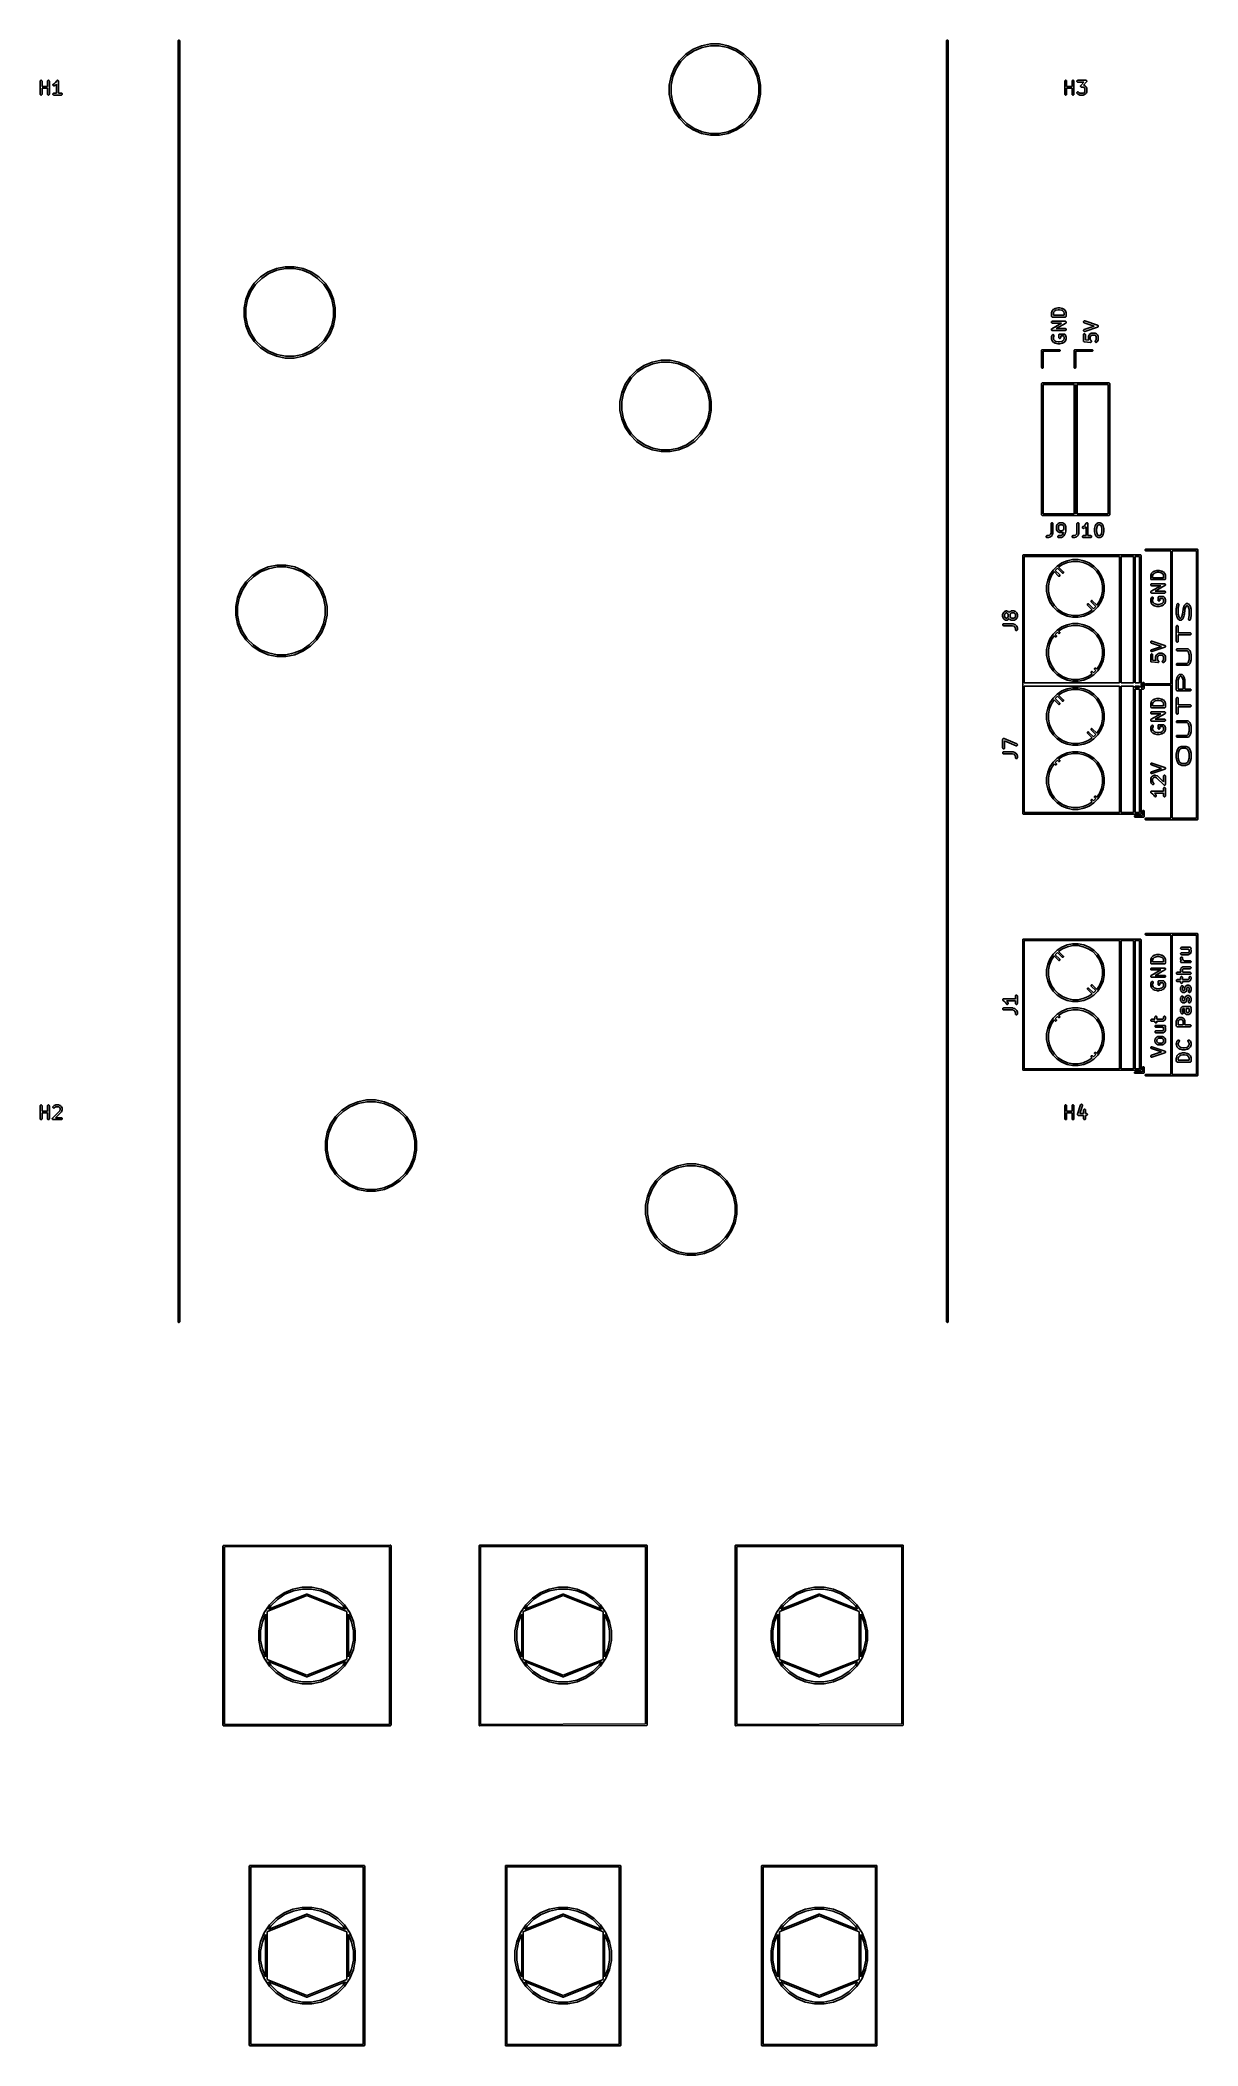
# Model space of a CAD drawing. Extents: x 27 to 117, y -173 to -16.
import ezdxf

# ---------------------------------------------------------------- set-up
doc = ezdxf.new("R2010")
doc.units = 0
doc.layers.add('BLACK', color=7, linetype='CONTINUOUS')

msp = doc.modelspace()

# ---------------------------------------------------------------- linework, layer by layer
at = {"layer": 'BLACK', "linetype": 'CONTINUOUS'}
for p, q in [((37.44, -15.9971), (37.4409, -15.9882)), ((37.44, -116.003), (37.44, -15.9971)), ((37.4409, -15.9882), (37.4443, -15.9769)), ((37.4443, -15.9769), (37.4499, -15.9665)), ((37.4499, -15.9665), (37.4574, -15.9574)), ((37.4574, -15.9574), (37.4665, -15.9499)), ((37.4665, -15.9499), (37.4769, -15.9443)), ((37.4769, -15.9443), (37.4882, -15.9409)), ((37.4882, -15.9409), (37.5, -15.9397)), ((37.5, -15.9397), (37.5118, -15.9409)), ((37.5118, -15.9409), (37.5231, -15.9443)), ((37.5231, -15.9443), (37.5335, -15.9499)), ((37.5335, -15.9499), (37.5426, -15.9574)), ((37.5426, -15.9574), (37.5501, -15.9665)), ((37.5501, -15.9665), (37.5557, -15.9769)), ((37.5557, -15.9769), (37.5591, -15.9882)), ((37.5591, -15.9882), (37.56, -15.9971)), ((37.56, -15.9971), (37.56, -116.003)), ((76.5826, -17.5289), (77.0789, -17.0326)), ((77.1677, -17.1408), (76.6908, -17.6177)), ((77.0789, -17.0326), (77.6624, -16.6427)), ((77.7284, -16.7662), (77.1677, -17.1408)), ((77.6624, -16.6427), (78.3108, -16.3742)), ((78.3514, -16.5081), (77.7284, -16.7662)), ((78.3108, -16.3742), (78.9991, -16.2372)), ((79.0128, -16.3766), (78.3514, -16.5081)), ((78.9991, -16.2372), (79.7009, -16.2372)), ((79.6872, -16.3766), (79.0128, -16.3766)), ((80.3486, -16.5081), (79.6872, -16.3766)), ((79.7009, -16.2372), (80.3892, -16.3742)), ((80.9716, -16.7662), (80.3486, -16.5081)), ((80.3892, -16.3742), (81.0376, -16.6427)), ((81.5323, -17.1408), (80.9716, -16.7662)), ((81.0376, -16.6427), (81.6211, -17.0326)), ((82.0092, -17.6177), (81.5323, -17.1408)), ((81.6211, -17.0326), (82.1174, -17.5289)), ((97.44, -15.9971), (97.4409, -15.9882)), ((97.44, -116.003), (97.44, -15.9971)), ((97.4409, -15.9882), (97.4443, -15.9769)), ((97.4443, -15.9769), (97.4499, -15.9665)), ((97.4499, -15.9665), (97.4574, -15.9574)), ((97.4574, -15.9574), (97.4665, -15.9499)), ((97.4665, -15.9499), (97.4769, -15.9443)), ((97.4769, -15.9443), (97.4882, -15.9409)), ((97.4882, -15.9409), (97.5, -15.9397)), ((97.5, -15.9397), (97.5118, -15.9409)), ((97.5118, -15.9409), (97.5231, -15.9443)), ((97.5231, -15.9443), (97.5335, -15.9499)), ((97.5335, -15.9499), (97.5426, -15.9574)), ((97.5426, -15.9574), (97.5501, -15.9665)), ((97.5501, -15.9665), (97.5557, -15.9769)), ((97.5557, -15.9769), (97.5591, -15.9882)), ((97.5591, -15.9882), (97.56, -15.9971)), ((97.56, -15.9971), (97.56, -116.003)), ((75.7872, -19.4491), (75.9242, -18.7608)), ((75.9242, -18.7608), (76.1927, -18.1124)), ((76.3162, -18.1784), (76.0581, -18.8014)), ((76.1927, -18.1124), (76.5826, -17.5289)), ((76.6908, -17.6177), (76.3162, -18.1784)), ((82.3838, -18.1784), (82.0092, -17.6177)), ((82.1174, -17.5289), (82.5073, -18.1124)), ((82.6419, -18.8014), (82.3838, -18.1784)), ((82.5073, -18.1124), (82.7758, -18.7608)), ((82.7758, -18.7608), (82.9128, -19.4491)), ((26.6631, -19.1513), (26.6647, -19.1368)), ((26.6631, -19.1524), (26.6631, -19.1513)), ((26.6631, -20.1524), (26.6631, -19.1524)), ((26.6645, -20.1669), (26.6631, -20.1524)), ((26.6688, -20.181), (26.6645, -20.1669)), ((26.6647, -19.1368), (26.6692, -19.1228)), ((26.6756, -20.1939), (26.6688, -20.181)), ((26.6692, -19.1228), (26.6762, -19.11)), ((26.6849, -20.2052), (26.6756, -20.1939)), ((26.6762, -19.11), (26.6856, -19.0988)), ((26.6962, -20.2146), (26.6849, -20.2052)), ((26.6856, -19.0988), (26.697, -19.0896)), ((26.709, -20.2215), (26.6962, -20.2146)), ((26.697, -19.0896), (26.71, -19.0828)), ((26.723, -20.2258), (26.709, -20.2215)), ((26.71, -19.0828), (26.724, -19.0787)), ((26.7376, -20.2274), (26.723, -20.2258)), ((26.724, -19.0787), (26.7386, -19.0774)), ((26.7521, -20.2261), (26.7376, -20.2274)), ((26.7386, -19.0774), (26.7532, -19.0789)), ((26.7662, -20.2219), (26.7521, -20.2261)), ((26.7532, -19.0789), (26.7672, -19.0832)), ((26.7792, -20.2151), (26.7662, -20.2219)), ((26.7672, -19.0832), (26.78, -19.0902)), ((26.7906, -20.206), (26.7792, -20.2151)), ((26.78, -19.0902), (26.7913, -19.0995)), ((26.8, -20.1948), (26.7906, -20.206)), ((26.7913, -19.0995), (26.8006, -19.1109)), ((26.807, -20.1819), (26.8, -20.1948)), ((26.8006, -19.1109), (26.8074, -19.1238)), ((26.8115, -20.168), (26.807, -20.1819)), ((26.8074, -19.1238), (26.8117, -19.1378)), ((26.8131, -20.1534), (26.8115, -20.168)), ((26.8117, -19.1378), (26.8131, -19.1524)), ((26.8131, -19.1524), (26.8131, -19.5536)), ((26.8131, -19.5536), (27.2345, -19.5536)), ((27.2345, -19.7036), (26.8131, -19.7036)), ((26.8131, -19.7036), (26.8131, -20.1524)), ((26.8131, -20.1524), (26.8131, -20.1534)), ((27.2345, -19.1513), (27.2362, -19.1368)), ((27.2345, -19.1524), (27.2345, -19.1513)), ((27.2345, -19.5536), (27.2345, -19.1524)), ((27.2345, -20.1524), (27.2345, -19.7036)), ((27.236, -20.1669), (27.2345, -20.1524)), ((27.2402, -20.181), (27.236, -20.1669)), ((27.2362, -19.1368), (27.2406, -19.1228)), ((27.2471, -20.1939), (27.2402, -20.181)), ((27.2406, -19.1228), (27.2476, -19.11)), ((27.2563, -20.2052), (27.2471, -20.1939)), ((27.2476, -19.11), (27.257, -19.0988)), ((27.2676, -20.2146), (27.2563, -20.2052)), ((27.257, -19.0988), (27.2685, -19.0896)), ((27.2805, -20.2215), (27.2676, -20.2146)), ((27.2685, -19.0896), (27.2814, -19.0828)), ((27.2944, -20.2258), (27.2805, -20.2215)), ((27.2814, -19.0828), (27.2955, -19.0787)), ((27.309, -20.2274), (27.2944, -20.2258)), ((27.2955, -19.0787), (27.31, -19.0774)), ((27.3236, -20.2261), (27.309, -20.2274)), ((27.31, -19.0774), (27.3246, -19.0789)), ((27.3376, -20.2219), (27.3236, -20.2261)), ((27.3246, -19.0789), (27.3386, -19.0832)), ((27.3506, -20.2151), (27.3376, -20.2219)), ((27.3386, -19.0832), (27.3515, -19.0902)), ((27.362, -20.206), (27.3506, -20.2151)), ((27.3515, -19.0902), (27.3627, -19.0995)), ((27.3714, -20.1948), (27.362, -20.206)), ((27.3627, -19.0995), (27.372, -19.1109)), ((27.3785, -20.1819), (27.3714, -20.1948)), ((27.372, -19.1109), (27.3789, -19.1238)), ((27.3829, -20.168), (27.3785, -20.1819)), ((27.3789, -19.1238), (27.3831, -19.1378)), ((27.3845, -20.1534), (27.3829, -20.168)), ((27.3831, -19.1378), (27.3845, -19.1524)), ((27.3845, -19.1524), (27.3845, -20.1524)), ((27.3845, -20.1524), (27.3845, -20.1534)), ((27.6631, -20.1519), (27.6646, -20.1373)), ((27.6644, -20.1664), (27.6631, -20.1519)), ((27.6633, -19.443), (27.6637, -19.4284)), ((27.6656, -19.4575), (27.6633, -19.443)), ((27.6637, -19.4284), (27.667, -19.4141)), ((27.6686, -20.1805), (27.6644, -20.1664)), ((27.6646, -20.1373), (27.669, -20.1233)), ((27.6708, -19.4712), (27.6656, -19.4575)), ((27.667, -19.4141), (27.673, -19.4008)), ((27.6753, -20.1934), (27.6686, -20.1805)), ((27.669, -20.1233), (27.6759, -20.1104)), ((27.6785, -19.4836), (27.6708, -19.4712)), ((27.673, -19.4008), (27.6815, -19.3889)), ((27.6845, -20.2049), (27.6753, -20.1934)), ((27.6759, -20.1104), (27.6852, -20.0992)), ((27.6885, -19.4943), (27.6785, -19.4836)), ((27.6815, -19.3889), (27.6922, -19.3788)), ((27.6957, -20.2143), (27.6845, -20.2049)), ((27.6852, -20.0992), (27.6966, -20.0899)), ((27.7003, -19.5029), (27.6885, -19.4943)), ((27.6922, -19.3788), (27.7046, -19.371)), ((27.7085, -20.2213), (27.6957, -20.2143)), ((27.6966, -20.0899), (27.7095, -20.083)), ((27.7136, -19.509), (27.7003, -19.5029)), ((27.7046, -19.371), (27.7889, -19.3288)), ((27.7225, -20.2257), (27.7085, -20.2213)), ((27.7095, -20.083), (27.7235, -20.0788)), ((27.7279, -19.5124), (27.7136, -19.509)), ((27.737, -20.2274), (27.7225, -20.2257)), ((27.7235, -20.0788), (27.7381, -20.0774)), ((27.7425, -19.513), (27.7279, -19.5124)), ((27.7381, -20.2274), (27.737, -20.2274)), ((27.7381, -20.0774), (27.9488, -20.0774)), ((28.3095, -20.2274), (27.7381, -20.2274)), ((27.757, -19.5107), (27.7425, -19.513)), ((27.7707, -19.5056), (27.757, -19.5107)), ((27.7716, -19.5052), (27.7707, -19.5056)), ((27.8669, -19.4576), (27.7716, -19.5052)), ((27.7889, -19.3288), (27.8703, -19.2475)), ((27.8704, -19.4553), (27.8669, -19.4576)), ((27.8703, -19.2475), (27.9614, -19.1108)), ((27.8742, -19.4534), (27.8704, -19.4553)), ((27.8766, -19.4514), (27.8742, -19.4534)), ((27.8793, -19.4498), (27.8766, -19.4514)), ((27.8823, -19.4469), (27.8793, -19.4498)), ((27.8856, -19.4442), (27.8823, -19.4469)), ((27.8864, -19.4435), (27.8856, -19.4442)), ((27.9488, -19.3811), (27.8864, -19.4435)), ((27.9488, -20.0774), (27.9488, -19.3811)), ((27.9614, -19.1108), (27.9619, -19.11)), ((27.9619, -19.11), (27.962, -19.1099)), ((27.9619, -19.11), (27.9619, -19.11)), ((27.9619, -19.11), (27.9619, -19.11)), ((27.962, -19.1099), (27.9667, -19.1043)), ((27.9667, -19.1043), (27.9713, -19.0988)), ((27.9713, -19.0988), (27.9714, -19.0988)), ((27.9714, -19.0987), (27.9773, -19.094)), ((27.9714, -19.0988), (27.9714, -19.0987)), ((27.9773, -19.094), (27.9827, -19.0896)), ((27.9827, -19.0896), (27.9828, -19.0896)), ((27.9828, -19.0896), (27.9897, -19.086)), ((27.9828, -19.0896), (27.9828, -19.0896)), ((27.9897, -19.086), (27.9957, -19.0828)), ((27.9957, -19.0828), (27.9958, -19.0828)), ((27.9958, -19.0828), (28.0031, -19.0807)), ((27.9958, -19.0828), (27.9958, -19.0828)), ((28.0031, -19.0807), (28.0098, -19.0787)), ((28.0098, -19.0787), (28.0098, -19.0787)), ((28.0098, -19.0787), (28.0099, -19.0787)), ((28.0099, -19.0787), (28.0171, -19.078)), ((28.0171, -19.078), (28.0243, -19.0774)), ((28.0243, -19.0774), (28.0244, -19.0774)), ((28.0244, -19.0774), (28.0245, -19.0774)), ((28.0245, -19.0774), (28.0319, -19.0782)), ((28.0319, -19.0782), (28.0389, -19.0789)), ((28.0389, -19.0789), (28.0389, -19.0789)), ((28.0389, -19.0789), (28.039, -19.0789)), ((28.039, -19.0789), (28.0464, -19.0812)), ((28.0464, -19.0812), (28.0529, -19.0832)), ((28.0529, -19.0832), (28.0529, -19.0833)), ((28.0529, -19.0833), (28.053, -19.0833)), ((28.053, -19.0833), (28.0595, -19.0868)), ((28.0595, -19.0868), (28.0657, -19.0902)), ((28.0657, -19.0902), (28.0658, -19.0902)), ((28.0658, -19.0902), (28.0658, -19.0903)), ((28.0658, -19.0903), (28.0714, -19.0949)), ((28.0714, -19.0949), (28.077, -19.0995)), ((28.077, -19.0995), (28.0771, -19.0996)), ((28.0771, -19.0996), (28.0771, -19.0996)), ((28.0771, -19.0996), (28.082, -19.1056)), ((28.082, -19.1056), (28.0863, -19.1109)), ((28.0863, -19.1109), (28.0863, -19.1109)), ((28.0863, -19.1109), (28.0863, -19.111)), ((28.0863, -19.111), (28.09, -19.1179)), ((28.09, -19.1179), (28.0931, -19.1238)), ((28.0931, -19.1238), (28.0932, -19.1239)), ((28.0932, -19.1239), (28.0932, -19.1239)), ((28.0932, -19.1239), (28.0954, -19.1311)), ((28.0954, -19.1311), (28.0974, -19.1378)), ((28.0974, -19.1378), (28.0974, -19.1379)), ((28.0974, -19.1379), (28.0974, -19.1379)), ((28.0974, -19.1379), (28.0981, -19.1453)), ((28.0981, -19.1453), (28.0988, -19.1524)), ((28.0988, -19.1524), (28.0988, -20.0774)), ((28.0988, -20.0774), (28.3095, -20.0774)), ((28.3095, -20.0774), (28.3106, -20.0774)), ((28.3241, -20.226), (28.3095, -20.2274)), ((28.3106, -20.0774), (28.3251, -20.079)), ((28.3381, -20.2217), (28.3241, -20.226)), ((28.3251, -20.079), (28.3391, -20.0834)), ((28.351, -20.2148), (28.3381, -20.2217)), ((28.3391, -20.0834), (28.3519, -20.0905)), ((28.3624, -20.2056), (28.351, -20.2148)), ((28.3519, -20.0905), (28.3631, -20.0999)), ((28.3717, -20.1943), (28.3624, -20.2056)), ((28.3631, -20.0999), (28.3723, -20.1113)), ((28.3787, -20.1814), (28.3717, -20.1943)), ((28.3723, -20.1113), (28.3791, -20.1243)), ((28.383, -20.1675), (28.3787, -20.1814)), ((28.3791, -20.1243), (28.3832, -20.1383)), ((28.3845, -20.1529), (28.383, -20.1675)), ((28.3832, -20.1383), (28.3845, -20.1529)), ((75.7872, -20.1509), (75.7872, -19.4491)), ((75.9242, -20.8392), (75.7872, -20.1509)), ((76.0581, -18.8014), (75.9266, -19.4628)), ((75.9266, -19.4628), (75.9266, -20.1372)), ((75.9266, -20.1372), (76.0581, -20.7986)), ((82.7734, -19.4628), (82.6419, -18.8014)), ((82.6419, -20.7986), (82.7734, -20.1372)), ((82.7734, -20.1372), (82.7734, -19.4628)), ((82.9128, -20.1509), (82.7758, -20.8392)), ((82.9128, -19.4491), (82.9128, -20.1509)), ((106.663, -19.1513), (106.665, -19.1368)), ((106.663, -19.1524), (106.663, -19.1513)), ((106.663, -20.1524), (106.663, -19.1524)), ((106.665, -20.1669), (106.663, -20.1524)), ((106.665, -19.1368), (106.669, -19.1228)), ((106.669, -20.181), (106.665, -20.1669)), ((106.669, -19.1228), (106.676, -19.11)), ((106.676, -20.1939), (106.669, -20.181)), ((106.676, -19.11), (106.686, -19.0988)), ((106.685, -20.2052), (106.676, -20.1939)), ((106.696, -20.2146), (106.685, -20.2052)), ((106.686, -19.0988), (106.697, -19.0896)), ((106.709, -20.2215), (106.696, -20.2146)), ((106.697, -19.0896), (106.71, -19.0828)), ((106.723, -20.2258), (106.709, -20.2215)), ((106.71, -19.0828), (106.724, -19.0787)), ((106.738, -20.2274), (106.723, -20.2258)), ((106.724, -19.0787), (106.739, -19.0774)), ((106.752, -20.2261), (106.738, -20.2274)), ((106.739, -19.0774), (106.753, -19.0789)), ((106.766, -20.2219), (106.752, -20.2261)), ((106.753, -19.0789), (106.767, -19.0832)), ((106.779, -20.2151), (106.766, -20.2219)), ((106.767, -19.0832), (106.78, -19.0902)), ((106.791, -20.206), (106.779, -20.2151)), ((106.78, -19.0902), (106.791, -19.0995)), ((106.791, -19.0995), (106.801, -19.1109)), ((106.8, -20.1948), (106.791, -20.206)), ((106.807, -20.1819), (106.8, -20.1948)), ((106.801, -19.1109), (106.807, -19.1238)), ((106.807, -19.1238), (106.812, -19.1378)), ((106.811, -20.168), (106.807, -20.1819)), ((106.813, -20.1534), (106.811, -20.168)), ((106.812, -19.1378), (106.813, -19.1524)), ((106.813, -19.1524), (106.813, -19.5536)), ((106.813, -19.5536), (107.235, -19.5536)), ((107.235, -19.7036), (106.813, -19.7036)), ((106.813, -19.7036), (106.813, -20.1524)), ((106.813, -20.1524), (106.813, -20.1534)), ((107.235, -19.1513), (107.236, -19.1368)), ((107.235, -19.1524), (107.235, -19.1513)), ((107.235, -19.5536), (107.235, -19.1524)), ((107.235, -20.1524), (107.235, -19.7036)), ((107.236, -20.1669), (107.235, -20.1524)), ((107.236, -19.1368), (107.241, -19.1228)), ((107.24, -20.181), (107.236, -20.1669)), ((107.247, -20.1939), (107.24, -20.181)), ((107.241, -19.1228), (107.248, -19.11)), ((107.256, -20.2052), (107.247, -20.1939)), ((107.248, -19.11), (107.257, -19.0988)), ((107.268, -20.2146), (107.256, -20.2052)), ((107.257, -19.0988), (107.268, -19.0896)), ((107.268, -19.0896), (107.281, -19.0828)), ((107.28, -20.2215), (107.268, -20.2146)), ((107.294, -20.2258), (107.28, -20.2215)), ((107.281, -19.0828), (107.295, -19.0787)), ((107.309, -20.2274), (107.294, -20.2258)), ((107.295, -19.0787), (107.31, -19.0774)), ((107.324, -20.2261), (107.309, -20.2274)), ((107.31, -19.0774), (107.325, -19.0789)), ((107.338, -20.2219), (107.324, -20.2261)), ((107.325, -19.0789), (107.339, -19.0832)), ((107.351, -20.2151), (107.338, -20.2219)), ((107.339, -19.0832), (107.351, -19.0902)), ((107.351, -19.0902), (107.363, -19.0995)), ((107.362, -20.206), (107.351, -20.2151)), ((107.371, -20.1948), (107.362, -20.206)), ((107.363, -19.0995), (107.372, -19.1109)), ((107.378, -20.1819), (107.371, -20.1948)), ((107.372, -19.1109), (107.379, -19.1238)), ((107.383, -20.168), (107.378, -20.1819)), ((107.379, -19.1238), (107.383, -19.1378)), ((107.383, -19.1378), (107.385, -19.1524)), ((107.385, -20.1534), (107.383, -20.168)), ((107.385, -19.1524), (107.385, -20.1524)), ((107.385, -20.1524), (107.385, -20.1534)), ((107.615, -19.1519), (107.617, -19.1373)), ((107.617, -19.1664), (107.615, -19.1519)), ((107.615, -20.0564), (107.617, -20.0418)), ((107.617, -20.0709), (107.615, -20.0564)), ((107.617, -19.1373), (107.621, -19.1233)), ((107.621, -19.1805), (107.617, -19.1664)), ((107.617, -20.0418), (107.621, -20.0278)), ((107.621, -20.085), (107.617, -20.0709)), ((107.621, -19.1233), (107.628, -19.1104)), ((107.628, -19.1934), (107.621, -19.1805)), ((107.621, -20.0278), (107.628, -20.015)), ((107.628, -20.098), (107.621, -20.085)), ((107.628, -19.1104), (107.638, -19.0992)), ((107.637, -19.2049), (107.628, -19.1934)), ((107.628, -20.015), (107.638, -20.0037)), ((107.637, -20.1094), (107.628, -20.098)), ((107.648, -19.2143), (107.637, -19.2049)), ((107.637, -20.1102), (107.637, -20.1094)), ((107.685, -20.1578), (107.637, -20.1102)), ((107.638, -19.0992), (107.649, -19.0899)), ((107.638, -20.0037), (107.649, -19.9945)), ((107.661, -19.2213), (107.648, -19.2143)), ((107.649, -19.0899), (107.662, -19.083)), ((107.649, -19.9945), (107.662, -19.9877)), ((107.675, -19.2257), (107.661, -19.2213)), ((107.662, -19.083), (107.676, -19.0788)), ((107.662, -19.9877), (107.676, -19.9835)), ((107.689, -19.2274), (107.675, -19.2257)), ((107.676, -19.0788), (107.69, -19.0774)), ((107.676, -19.9835), (107.691, -19.9821)), ((107.688, -20.1605), (107.685, -20.1578)), ((107.691, -20.1634), (107.688, -20.1605)), ((107.69, -19.2274), (107.689, -19.2274)), ((107.69, -19.0774), (108.31, -19.0774)), ((108.144, -19.2274), (107.69, -19.2274)), ((107.691, -19.9821), (107.705, -19.9836)), ((107.694, -20.1651), (107.691, -20.1634)), ((107.696, -20.1671), (107.694, -20.1651)), ((107.7, -20.1691), (107.696, -20.1671)), ((107.704, -20.1714), (107.7, -20.1691)), ((107.705, -20.1718), (107.704, -20.1714)), ((107.705, -19.9836), (107.719, -19.9879)), ((107.8, -20.2195), (107.705, -20.1718)), ((107.719, -19.9879), (107.732, -19.9948)), ((107.732, -19.9948), (107.744, -20.0041)), ((107.744, -20.0041), (107.783, -20.0431)), ((107.783, -20.0431), (107.851, -20.0774)), ((107.802, -20.2203), (107.8, -20.2195)), ((107.804, -20.2213), (107.802, -20.2203)), ((107.809, -20.2229), (107.804, -20.2213)), ((107.813, -20.2247), (107.809, -20.2229)), ((107.816, -20.2251), (107.813, -20.2247)), ((107.818, -20.2257), (107.816, -20.2251)), ((107.823, -20.2263), (107.818, -20.2257)), ((107.828, -20.2272), (107.823, -20.2263)), ((107.83, -20.2271), (107.828, -20.2272)), ((107.832, -20.2274), (107.83, -20.2271)), ((107.833, -20.2274), (107.832, -20.2274)), ((108.119, -20.2274), (107.833, -20.2274)), ((107.851, -20.0774), (108.101, -20.0774)), ((107.901, -19.5328), (107.902, -19.5281)), ((107.901, -19.5354), (107.901, -19.5328)), ((107.901, -19.5381), (107.901, -19.5354)), ((107.902, -19.5427), (107.901, -19.5381)), ((107.902, -19.5209), (107.903, -19.5183)), ((107.902, -19.5234), (107.902, -19.5209)), ((107.902, -19.5281), (107.902, -19.5234)), ((107.903, -19.5474), (107.902, -19.5427)), ((107.903, -19.5183), (107.904, -19.5138)), ((107.903, -19.5499), (107.903, -19.5474)), ((107.904, -19.5525), (107.903, -19.5499)), ((107.904, -19.5138), (107.905, -19.5092)), ((107.905, -19.5569), (107.904, -19.5525)), ((107.905, -19.5092), (107.906, -19.5068)), ((107.907, -19.5614), (107.905, -19.5569)), ((107.906, -19.5068), (107.907, -19.5043)), ((107.907, -19.5043), (107.909, -19.5001)), ((107.908, -19.5638), (107.907, -19.5614)), ((107.909, -19.5662), (107.908, -19.5638)), ((107.909, -19.5001), (107.911, -19.4958)), ((107.911, -19.5702), (107.909, -19.5662)), ((107.911, -19.4958), (107.913, -19.4937)), ((107.913, -19.5744), (107.911, -19.5702)), ((107.913, -19.4937), (107.914, -19.4914)), ((107.915, -19.5764), (107.913, -19.5744)), ((107.914, -19.4914), (107.917, -19.4878)), ((107.916, -19.5787), (107.915, -19.5764)), ((107.92, -19.5821), (107.916, -19.5787)), ((107.917, -19.4878), (107.92, -19.4839)), ((107.92, -19.4839), (108.144, -19.2274)), ((107.923, -19.5858), (107.92, -19.5821)), ((107.925, -19.5875), (107.923, -19.5858)), ((107.926, -19.5894), (107.925, -19.5875)), ((107.93, -19.5922), (107.926, -19.5894)), ((107.934, -19.5952), (107.93, -19.5922)), ((107.936, -19.5965), (107.934, -19.5952)), ((107.938, -19.598), (107.936, -19.5965)), ((107.943, -19.6), (107.938, -19.598)), ((107.947, -19.6023), (107.943, -19.6)), ((107.949, -19.6031), (107.947, -19.6023)), ((107.952, -19.6042), (107.949, -19.6031)), ((107.956, -19.6053), (107.952, -19.6042)), ((107.961, -19.6067), (107.956, -19.6053)), ((107.963, -19.607), (107.961, -19.6067)), ((107.966, -19.6076), (107.963, -19.607)), ((107.97, -19.6078), (107.966, -19.6076)), ((107.975, -19.6083), (107.97, -19.6078)), ((107.976, -19.6083), (107.975, -19.6083)), ((108.101, -19.6083), (107.976, -19.6083)), ((108.17, -19.6426), (108.101, -19.6083)), ((108.101, -20.0774), (108.17, -20.0431)), ((108.121, -20.2272), (108.119, -20.2274)), ((108.123, -20.2273), (108.121, -20.2272)), ((108.129, -20.2265), (108.123, -20.2273)), ((108.134, -20.226), (108.129, -20.2265)), ((108.136, -20.2253), (108.134, -20.226)), ((108.138, -20.225), (108.136, -20.2253)), ((108.143, -20.2232), (108.138, -20.225)), ((108.366, -19.2018), (108.139, -19.4611)), ((108.139, -19.4611), (108.144, -19.4628)), ((108.148, -20.2217), (108.143, -20.2232)), ((108.144, -19.4628), (108.149, -19.4644)), ((108.15, -20.2207), (108.148, -20.2217)), ((108.149, -19.4644), (108.151, -19.4655)), ((108.152, -20.2199), (108.15, -20.2207)), ((108.151, -19.4655), (108.153, -19.4663)), ((108.153, -20.2195), (108.152, -20.2199)), ((108.153, -19.4663), (108.248, -19.5139)), ((108.248, -20.1718), (108.153, -20.2195)), ((108.2, -19.673), (108.17, -19.6426)), ((108.17, -20.0431), (108.2, -20.0127)), ((108.235, -19.7415), (108.2, -19.673)), ((108.2, -20.0127), (108.235, -19.9442)), ((108.235, -19.9442), (108.235, -19.7415)), ((108.248, -19.5139), (108.249, -19.5143)), ((108.251, -20.1696), (108.248, -20.1718)), ((108.249, -19.5143), (108.252, -19.5166)), ((108.255, -20.1677), (108.251, -20.1696)), ((108.252, -19.5166), (108.256, -19.5186)), ((108.258, -20.1657), (108.255, -20.1677)), ((108.256, -19.5186), (108.258, -19.5206)), ((108.258, -19.5206), (108.261, -19.5223)), ((108.26, -20.1641), (108.258, -20.1657)), ((108.263, -20.1612), (108.26, -20.1641)), ((108.261, -19.5223), (108.264, -19.5252)), ((108.267, -20.1585), (108.263, -20.1612)), ((108.264, -19.5252), (108.267, -19.5279)), ((108.267, -19.5279), (108.315, -19.5755)), ((108.315, -20.1102), (108.267, -20.1578)), ((108.267, -20.1578), (108.267, -20.1585)), ((108.31, -19.0774), (108.311, -19.0774)), ((108.311, -19.0774), (108.315, -19.0779)), ((108.315, -19.0779), (108.32, -19.0781)), ((108.315, -19.5755), (108.316, -19.5763)), ((108.318, -20.1069), (108.315, -20.1102)), ((108.316, -19.5763), (108.318, -19.5796)), ((108.318, -19.5796), (108.321, -19.5826)), ((108.321, -20.1039), (108.318, -20.1069)), ((108.32, -19.0781), (108.323, -19.0787)), ((108.321, -19.5826), (108.323, -19.5853)), ((108.322, -20.1013), (108.321, -20.1039)), ((108.324, -20.0989), (108.322, -20.1013)), ((108.323, -19.0787), (108.325, -19.079)), ((108.323, -19.5853), (108.325, -19.5877)), ((108.326, -20.0952), (108.324, -20.0989)), ((108.325, -19.079), (108.33, -19.0804)), ((108.325, -19.5877), (108.327, -19.5915)), ((108.329, -20.0916), (108.326, -20.0952)), ((108.327, -19.5915), (108.329, -19.595)), ((108.329, -19.595), (108.377, -19.6903)), ((108.377, -19.9954), (108.329, -20.0907)), ((108.329, -20.0907), (108.329, -20.0916)), ((108.33, -19.0804), (108.334, -19.0815)), ((108.334, -19.0815), (108.337, -19.0826)), ((108.337, -19.0826), (108.339, -19.0834)), ((108.339, -19.0834), (108.343, -19.0857)), ((108.343, -19.0857), (108.347, -19.0877)), ((108.347, -19.0877), (108.35, -19.0892)), ((108.35, -19.0892), (108.352, -19.0905)), ((108.352, -19.0905), (108.355, -19.0935)), ((108.355, -19.0935), (108.359, -19.0963)), ((108.359, -19.0963), (108.361, -19.0982)), ((108.361, -19.0982), (108.363, -19.0999)), ((108.363, -19.0999), (108.366, -19.1036)), ((108.366, -19.1036), (108.369, -19.107)), ((108.369, -19.1979), (108.366, -19.2018)), ((108.369, -19.107), (108.371, -19.1093)), ((108.372, -19.1943), (108.369, -19.1979)), ((108.371, -19.1093), (108.372, -19.1113)), ((108.372, -19.1113), (108.374, -19.1155)), ((108.373, -19.192), (108.372, -19.1943)), ((108.374, -19.1899), (108.373, -19.192)), ((108.374, -19.1155), (108.377, -19.1195)), ((108.376, -19.1856), (108.374, -19.1899)), ((108.379, -19.1814), (108.376, -19.1856)), ((108.377, -19.1195), (108.378, -19.122)), ((108.377, -19.6903), (108.377, -19.6912)), ((108.377, -19.6912), (108.378, -19.6933)), ((108.378, -19.9915), (108.377, -19.9934)), ((108.377, -19.9934), (108.377, -19.9954)), ((108.378, -19.122), (108.379, -19.1243)), ((108.378, -19.6933), (108.379, -19.6952)), ((108.38, -19.9866), (108.378, -19.9915)), ((108.379, -19.1243), (108.38, -19.1288)), ((108.381, -19.1765), (108.379, -19.1789)), ((108.379, -19.1789), (108.379, -19.1814)), ((108.379, -19.6952), (108.38, -19.7001)), ((108.38, -19.1288), (108.382, -19.1332)), ((108.38, -19.7001), (108.382, -19.7049)), ((108.382, -19.9818), (108.38, -19.9866)), ((108.382, -19.1719), (108.381, -19.1765)), ((108.382, -19.1332), (108.382, -19.1358)), ((108.382, -19.1358), (108.383, -19.1383)), ((108.383, -19.1675), (108.382, -19.1719)), ((108.382, -19.7049), (108.382, -19.7071)), ((108.382, -19.7071), (108.383, -19.7092)), ((108.383, -19.9775), (108.382, -19.9796)), ((108.382, -19.9796), (108.382, -19.9818)), ((108.383, -19.1383), (108.384, -19.143)), ((108.384, -19.1623), (108.383, -19.1648)), ((108.383, -19.1648), (108.383, -19.1675)), ((108.383, -19.7092), (108.384, -19.7143)), ((108.384, -19.9674), (108.383, -19.9724)), ((108.383, -19.9724), (108.383, -19.9775)), ((108.384, -19.143), (108.384, -19.1477)), ((108.384, -19.1477), (108.384, -19.1503)), ((108.384, -19.1503), (108.385, -19.1529)), ((108.385, -19.1529), (108.384, -19.1576)), ((108.384, -19.1576), (108.384, -19.1623)), ((108.384, -19.7143), (108.384, -19.7194)), ((108.384, -19.7194), (108.384, -19.7216)), ((108.384, -19.7216), (108.385, -19.7238)), ((108.385, -19.963), (108.384, -19.9651)), ((108.384, -19.9651), (108.384, -19.9674)), ((108.385, -19.7238), (108.385, -19.9619)), ((108.385, -19.9619), (108.385, -19.963)), ((76.1927, -21.4876), (75.9242, -20.8392)), ((76.0581, -20.7986), (76.3162, -21.4216)), ((76.5826, -22.0711), (76.1927, -21.4876)), ((76.3162, -21.4216), (76.6908, -21.9823)), ((82.0092, -21.9823), (82.3838, -21.4216)), ((82.5073, -21.4876), (82.1174, -22.0711)), ((82.3838, -21.4216), (82.6419, -20.7986)), ((82.7758, -20.8392), (82.5073, -21.4876)), ((77.0789, -22.5674), (76.5826, -22.0711)), ((76.6908, -21.9823), (77.1677, -22.4592)), ((77.6624, -22.9573), (77.0789, -22.5674)), ((77.1677, -22.4592), (77.7284, -22.8338)), ((78.3108, -23.2258), (77.6624, -22.9573)), ((77.7284, -22.8338), (78.3514, -23.0919)), ((78.9991, -23.3628), (78.3108, -23.2258)), ((78.3514, -23.0919), (79.0128, -23.2234)), ((79.7009, -23.3628), (78.9991, -23.3628)), ((79.0128, -23.2234), (79.6872, -23.2234)), ((79.6872, -23.2234), (80.3486, -23.0919)), ((80.3892, -23.2258), (79.7009, -23.3628)), ((80.3486, -23.0919), (80.9716, -22.8338)), ((81.0376, -22.9573), (80.3892, -23.2258)), ((80.9716, -22.8338), (81.5323, -22.4592)), ((81.6211, -22.5674), (81.0376, -22.9573)), ((81.5323, -22.4592), (82.0092, -21.9823)), ((82.1174, -22.0711), (81.6211, -22.5674)), ((43.3826, -34.9289), (43.8789, -34.4326)), ((43.8789, -34.4326), (44.4624, -34.0427)), ((44.5284, -34.1662), (43.9677, -34.5408)), ((44.4624, -34.0427), (45.1108, -33.7742)), ((45.1514, -33.9081), (44.5284, -34.1662)), ((45.1108, -33.7742), (45.7991, -33.6372)), ((45.8128, -33.7766), (45.1514, -33.9081)), ((45.7991, -33.6372), (46.5009, -33.6372)), ((46.4872, -33.7766), (45.8128, -33.7766)), ((47.1486, -33.9081), (46.4872, -33.7766)), ((46.5009, -33.6372), (47.1892, -33.7742)), ((47.7716, -34.1662), (47.1486, -33.9081)), ((47.1892, -33.7742), (47.8376, -34.0427)), ((48.3323, -34.5408), (47.7716, -34.1662)), ((47.8376, -34.0427), (48.4211, -34.4326)), ((48.4211, -34.4326), (48.9174, -34.9289)), ((42.7242, -36.1608), (42.9927, -35.5124)), ((43.1162, -35.5784), (42.8581, -36.2014)), ((42.9927, -35.5124), (43.3826, -34.9289)), ((43.4908, -35.0177), (43.1162, -35.5784)), ((43.9677, -34.5408), (43.4908, -35.0177)), ((48.8092, -35.0177), (48.3323, -34.5408)), ((49.1838, -35.5784), (48.8092, -35.0177)), ((48.9174, -34.9289), (49.3073, -35.5124)), ((49.4419, -36.2014), (49.1838, -35.5784)), ((49.3073, -35.5124), (49.5758, -36.1608)), ((42.5872, -36.8491), (42.7242, -36.1608)), ((42.5872, -37.5509), (42.5872, -36.8491)), ((42.7242, -38.2392), (42.5872, -37.5509)), ((42.8581, -36.2014), (42.7266, -36.8628)), ((42.7266, -36.8628), (42.7266, -37.5372)), ((42.7266, -37.5372), (42.8581, -38.1986)), ((49.5734, -36.8628), (49.4419, -36.2014)), ((49.4419, -38.1986), (49.5734, -37.5372)), ((49.5734, -37.5372), (49.5734, -36.8628)), ((49.5758, -36.1608), (49.7128, -36.8491)), ((49.7128, -37.5509), (49.5758, -38.2392)), ((49.7128, -36.8491), (49.7128, -37.5509)), ((105.627, -37.249), (105.628, -37.2448)), ((105.627, -37.25), (105.627, -37.249)), ((105.627, -37.4881), (105.627, -37.25)), ((105.628, -37.4951), (105.627, -37.4881)), ((105.628, -37.2406), (105.629, -37.2375)), ((105.628, -37.2448), (105.628, -37.2406)), ((105.629, -37.5021), (105.628, -37.4951)), ((105.629, -37.2344), (105.63, -37.2304)), ((105.629, -37.2375), (105.629, -37.2344)), ((105.629, -37.5024), (105.629, -37.5021)), ((105.629, -37.5027), (105.629, -37.5024)), ((105.631, -37.5094), (105.629, -37.5027)), ((105.63, -37.2304), (105.631, -37.2263)), ((105.631, -37.2263), (105.679, -37.0834)), ((105.633, -37.5162), (105.631, -37.5094)), ((105.633, -37.5164), (105.633, -37.5162)), ((105.633, -37.5167), (105.633, -37.5164)), ((105.636, -37.5229), (105.633, -37.5167)), ((105.64, -37.5292), (105.636, -37.5229)), ((105.64, -37.5294), (105.64, -37.5292)), ((105.64, -37.5296), (105.64, -37.5294)), ((105.644, -37.5351), (105.64, -37.5296)), ((105.649, -37.5406), (105.644, -37.5351)), ((105.649, -37.5407), (105.649, -37.5406)), ((105.649, -37.5409), (105.649, -37.5407)), ((105.655, -37.5454), (105.649, -37.5409)), ((105.66, -37.55), (105.655, -37.5454)), ((105.66, -37.5501), (105.66, -37.55)), ((105.66, -37.5503), (105.66, -37.5501)), ((105.667, -37.5536), (105.66, -37.5503)), ((105.673, -37.557), (105.667, -37.5536)), ((105.673, -37.5571), (105.673, -37.557)), ((105.673, -37.5572), (105.673, -37.5571)), ((105.68, -37.5593), (105.673, -37.5572)), ((105.679, -37.0824), (105.68, -37.0804)), ((105.679, -37.0834), (105.679, -37.0824)), ((105.68, -37.0804), (105.681, -37.0783)), ((105.687, -37.5615), (105.68, -37.5593)), ((105.681, -37.0783), (105.683, -37.0738)), ((105.683, -37.0738), (105.685, -37.0692)), ((105.685, -37.0692), (105.687, -37.0674)), ((105.687, -37.0674), (105.688, -37.0654)), ((105.687, -37.5616), (105.687, -37.5615)), ((105.687, -37.5615), (105.687, -37.5615)), ((105.694, -37.5623), (105.687, -37.5616)), ((105.688, -37.0654), (105.691, -37.0615)), ((105.691, -37.0615), (105.694, -37.0573)), ((105.694, -37.0573), (105.696, -37.0558)), ((105.701, -37.5631), (105.694, -37.5623)), ((105.696, -37.0558), (105.697, -37.0541)), ((105.697, -37.0541), (105.792, -36.9589)), ((105.702, -37.5631), (105.701, -37.5631)), ((106.702, -37.5631), (105.702, -37.5631)), ((105.702, -37.5631), (105.702, -37.5631)), ((105.702, -37.5631), (105.702, -37.5631)), ((105.702, -37.5631), (105.702, -37.5631)), ((105.816, -37.1477), (105.777, -37.2622)), ((105.777, -37.2622), (105.777, -37.4131)), ((105.777, -37.4131), (106.627, -37.4131)), ((105.792, -36.9589), (105.793, -36.9581)), ((105.793, -36.9581), (105.796, -36.9555)), ((105.796, -36.9555), (105.799, -36.9526)), ((105.799, -36.9526), (105.802, -36.9509)), ((105.802, -36.9509), (105.804, -36.949)), ((105.804, -36.949), (105.808, -36.9471)), ((105.808, -36.9471), (105.812, -36.9448)), ((105.812, -36.9448), (105.907, -36.8972)), ((105.89, -37.0735), (105.816, -37.1477)), ((105.967, -37.035), (105.89, -37.0735)), ((105.907, -36.8972), (105.908, -36.8967)), ((105.908, -36.8964), (105.915, -36.8941)), ((105.908, -36.8966), (105.908, -36.8964)), ((105.908, -36.8967), (105.908, -36.8966)), ((105.915, -36.8941), (105.922, -36.8917)), ((105.922, -36.8915), (106.113, -36.8439)), ((105.922, -36.8916), (105.922, -36.8915)), ((105.922, -36.8917), (105.922, -36.8916)), ((106.14, -36.9917), (105.967, -37.035)), ((106.113, -36.8439), (106.114, -36.8437)), ((106.114, -36.8437), (106.115, -36.8435)), ((106.115, -36.8435), (106.116, -36.8431)), ((106.116, -36.8431), (106.122, -36.8425)), ((106.122, -36.8425), (106.128, -36.8417)), ((106.128, -36.8417), (106.13, -36.8418)), ((106.13, -36.8418), (106.131, -36.8417)), ((106.131, -36.8417), (106.274, -36.8417)), ((106.265, -36.9917), (106.14, -36.9917)), ((106.438, -37.035), (106.265, -36.9917)), ((106.274, -36.8417), (106.275, -36.8417)), ((106.275, -36.8417), (106.276, -36.8418)), ((106.276, -36.8418), (106.278, -36.8418)), ((106.278, -36.8418), (106.283, -36.8426)), ((106.283, -36.8426), (106.289, -36.8433)), ((106.289, -36.8433), (106.291, -36.8437)), ((106.291, -36.8437), (106.292, -36.8439)), ((106.292, -36.8439), (106.482, -36.8915)), ((106.515, -37.0735), (106.438, -37.035)), ((106.482, -36.8915), (106.483, -36.8918)), ((106.483, -36.8918), (106.484, -36.8919)), ((106.484, -36.8919), (106.484, -36.892)), ((106.484, -36.892), (106.491, -36.8945)), ((106.491, -36.8945), (106.497, -36.8969)), ((106.497, -36.8969), (106.498, -36.8971)), ((106.498, -36.8971), (106.498, -36.8972)), ((106.498, -36.8972), (106.593, -36.9448)), ((106.589, -37.1477), (106.515, -37.0735)), ((106.627, -37.2622), (106.589, -37.1477)), ((106.593, -36.9448), (106.594, -36.9453)), ((106.594, -36.9453), (106.598, -36.9476)), ((106.598, -36.9476), (106.601, -36.9496)), ((106.601, -36.9496), (106.604, -36.9516)), ((106.604, -36.9516), (106.606, -36.9533)), ((106.606, -36.9533), (106.609, -36.9562)), ((106.609, -36.9562), (106.613, -36.9589)), ((106.613, -36.9589), (106.708, -37.0541)), ((106.627, -37.4131), (106.627, -37.2622)), ((106.709, -37.5624), (106.702, -37.5631)), ((106.708, -37.0541), (106.709, -37.0549)), ((106.709, -37.0549), (106.71, -37.0566)), ((106.716, -37.5618), (106.709, -37.5624)), ((106.71, -37.0566), (106.712, -37.0581)), ((106.712, -37.0581), (106.714, -37.0623)), ((106.714, -37.0623), (106.718, -37.0663)), ((106.717, -37.5617), (106.716, -37.5618)), ((106.724, -37.5596), (106.717, -37.5617)), ((106.717, -37.5617), (106.717, -37.5617)), ((106.718, -37.0663), (106.719, -37.0682)), ((106.719, -37.0682), (106.72, -37.0701)), ((106.72, -37.0701), (106.722, -37.0747)), ((106.722, -37.0747), (106.724, -37.0793)), ((106.724, -37.0793), (106.725, -37.0814)), ((106.73, -37.5576), (106.724, -37.5596)), ((106.725, -37.0814), (106.726, -37.0834)), ((106.726, -37.0834), (106.774, -37.2263)), ((106.731, -37.5575), (106.73, -37.5576)), ((106.737, -37.5541), (106.731, -37.5574)), ((106.731, -37.5574), (106.731, -37.5575)), ((106.743, -37.5509), (106.737, -37.5541)), ((106.744, -37.5507), (106.743, -37.5509)), ((106.749, -37.5461), (106.744, -37.5506)), ((106.744, -37.5506), (106.744, -37.5507)), ((106.755, -37.5417), (106.749, -37.5461)), ((106.76, -37.5359), (106.755, -37.5413)), ((106.755, -37.5413), (106.755, -37.5415)), ((106.755, -37.5415), (106.755, -37.5417)), ((106.764, -37.5305), (106.76, -37.5359)), ((106.765, -37.53), (106.764, -37.5302)), ((106.764, -37.5302), (106.764, -37.5305)), ((106.768, -37.5238), (106.765, -37.53)), ((106.771, -37.5176), (106.768, -37.5238)), ((106.772, -37.5172), (106.771, -37.5174)), ((106.771, -37.5174), (106.771, -37.5176)), ((106.774, -37.5104), (106.772, -37.5172)), ((106.774, -37.2263), (106.774, -37.2273)), ((106.774, -37.2273), (106.775, -37.2314)), ((106.776, -37.5037), (106.774, -37.5104)), ((106.775, -37.2314), (106.776, -37.2354)), ((106.776, -37.2354), (106.776, -37.2385)), ((106.776, -37.2385), (106.777, -37.2416)), ((106.777, -37.4962), (106.776, -37.5032)), ((106.776, -37.5032), (106.776, -37.5034)), ((106.776, -37.5034), (106.776, -37.5037)), ((106.777, -37.2416), (106.777, -37.2458)), ((106.777, -37.2458), (106.777, -37.25)), ((106.777, -37.25), (106.777, -37.4881)), ((106.777, -37.4881), (106.777, -37.4886)), ((106.777, -37.4886), (106.777, -37.4886)), ((106.777, -37.4886), (106.777, -37.4886)), ((106.777, -37.4886), (106.777, -37.4891)), ((106.777, -37.4891), (106.777, -37.4962)), ((42.9927, -38.8876), (42.7242, -38.2392)), ((42.8581, -38.1986), (43.1162, -38.8216)), ((43.3826, -39.4711), (42.9927, -38.8876)), ((43.1162, -38.8216), (43.4908, -39.3823)), ((48.8092, -39.3823), (49.1838, -38.8216)), ((49.3073, -38.8876), (48.9174, -39.4711)), ((49.1838, -38.8216), (49.4419, -38.1986)), ((49.5758, -38.2392), (49.3073, -38.8876)), ((105.627, -37.9638), (105.629, -37.9492)), ((105.629, -37.9783), (105.627, -37.9638)), ((105.627, -38.5352), (105.628, -38.5327)), ((105.628, -38.54), (105.627, -38.5352)), ((105.627, -39.1061), (105.628, -39.1039)), ((105.627, -39.1071), (105.627, -39.1061)), ((105.627, -39.25), (105.627, -39.1071)), ((105.628, -38.5254), (105.629, -38.5206)), ((105.628, -38.5301), (105.628, -38.5254)), ((105.628, -38.5327), (105.628, -38.5301)), ((105.628, -38.5448), (105.628, -38.54)), ((105.628, -38.5472), (105.628, -38.5448)), ((105.629, -38.5498), (105.628, -38.5472)), ((105.628, -39.0966), (105.629, -39.0915)), ((105.628, -39.1017), (105.628, -39.0966)), ((105.628, -39.1039), (105.628, -39.1017)), ((105.629, -37.9492), (105.633, -37.9352)), ((105.633, -37.9924), (105.629, -37.9783)), ((105.629, -38.5206), (105.63, -38.5182)), ((105.63, -38.5544), (105.629, -38.5498)), ((105.629, -39.0915), (105.63, -39.0895)), ((105.63, -38.5157), (105.632, -38.5112)), ((105.63, -38.5182), (105.63, -38.5157)), ((105.631, -38.5591), (105.63, -38.5544)), ((105.63, -39.0873), (105.632, -39.0825)), ((105.63, -39.0895), (105.63, -39.0873)), ((105.632, -38.5614), (105.631, -38.5591)), ((105.632, -38.5112), (105.633, -38.5067)), ((105.633, -38.5638), (105.632, -38.5614)), ((105.632, -39.0825), (105.633, -39.0776)), ((105.633, -37.9352), (105.64, -37.9223)), ((105.64, -38.0054), (105.633, -37.9924)), ((105.633, -38.5067), (105.634, -38.5044)), ((105.635, -38.5681), (105.633, -38.5638)), ((105.633, -39.0776), (105.635, -39.0757)), ((105.634, -38.5044), (105.635, -38.5021)), ((105.635, -38.5021), (105.638, -38.498)), ((105.637, -38.5725), (105.635, -38.5681)), ((105.635, -39.0736), (105.683, -38.9784)), ((105.635, -39.0757), (105.635, -39.0736)), ((105.638, -38.5745), (105.637, -38.5725)), ((105.638, -38.498), (105.64, -38.4938)), ((105.64, -38.5768), (105.638, -38.5745)), ((105.64, -37.9223), (105.65, -37.9111)), ((105.649, -38.0168), (105.64, -38.0054)), ((105.64, -38.4938), (105.642, -38.4918)), ((105.643, -38.5805), (105.64, -38.5768)), ((105.642, -38.4918), (105.643, -38.4897)), ((105.643, -38.4897), (105.646, -38.4862)), ((105.645, -38.5845), (105.643, -38.5805)), ((105.647, -38.5862), (105.645, -38.5845)), ((105.646, -38.4862), (105.65, -38.4825)), ((105.649, -38.5882), (105.647, -38.5862)), ((105.66, -38.0262), (105.649, -38.0168)), ((105.652, -38.5913), (105.649, -38.5882)), ((105.65, -37.9111), (105.661, -37.9018)), ((105.65, -38.4825), (105.651, -38.4809)), ((105.651, -38.4809), (105.653, -38.4791)), ((105.656, -38.5946), (105.652, -38.5913)), ((105.653, -38.4791), (105.657, -38.4763)), ((105.658, -38.596), (105.656, -38.5946)), ((105.657, -38.4763), (105.661, -38.4732)), ((105.66, -38.5976), (105.658, -38.596)), ((105.673, -38.0332), (105.66, -38.0262)), ((105.664, -38.5999), (105.66, -38.5976)), ((105.661, -37.9018), (105.674, -37.8949)), ((105.661, -38.4732), (105.663, -38.4721)), ((105.663, -38.4721), (105.665, -38.4706)), ((105.668, -38.6025), (105.664, -38.5999)), ((105.665, -38.4706), (106.42, -38.0393)), ((105.671, -38.6034), (105.668, -38.6025)), ((105.673, -38.6046), (105.671, -38.6034)), ((105.687, -38.0376), (105.673, -38.0332)), ((105.677, -38.6061), (105.673, -38.6046)), ((105.674, -37.8949), (105.688, -37.8907)), ((105.682, -38.6079), (105.677, -38.6061)), ((105.684, -38.6083), (105.682, -38.6079)), ((105.683, -38.9774), (105.691, -38.9651)), ((105.683, -38.9784), (105.683, -38.9774)), ((105.687, -38.6091), (105.684, -38.6083)), ((105.701, -38.0393), (105.687, -38.0376)), ((105.692, -38.6096), (105.687, -38.6091)), ((105.688, -37.8907), (105.702, -37.8893)), ((105.691, -38.9651), (105.702, -38.9546)), ((105.696, -38.6105), (105.692, -38.6096)), ((105.699, -38.6104), (105.696, -38.6105)), ((105.701, -38.6107), (105.699, -38.6104)), ((105.702, -38.0393), (105.701, -38.0393)), ((105.702, -38.6107), (105.701, -38.6107)), ((105.702, -37.8893), (106.702, -37.8893)), ((106.42, -38.0393), (105.702, -38.0393)), ((106.702, -38.6107), (105.702, -38.6107)), ((105.702, -38.9546), (105.714, -38.9463)), ((105.714, -38.9463), (105.727, -38.9405)), ((105.727, -38.9405), (105.741, -38.9374)), ((105.741, -38.9374), (105.756, -38.9371)), ((105.756, -38.9371), (105.77, -38.9397)), ((105.77, -38.9397), (105.784, -38.9451)), ((105.817, -39.0454), (105.777, -39.1248)), ((105.777, -39.1248), (105.777, -39.2378)), ((105.784, -38.9451), (105.796, -38.9529)), ((105.796, -38.9529), (105.807, -38.9631)), ((105.807, -38.9631), (105.815, -38.975)), ((105.815, -38.975), (105.821, -38.9884)), ((105.822, -39.0318), (105.817, -39.0454)), ((105.821, -38.9884), (105.824, -39.0027)), ((105.825, -39.0174), (105.822, -39.0318)), ((105.824, -39.0027), (105.825, -39.0174)), ((106.74, -38.0294), (105.985, -38.4607)), ((105.985, -38.4607), (106.702, -38.4607)), ((106.199, -38.9632), (106.2, -38.9562)), ((106.199, -38.9637), (106.199, -38.9632)), ((106.199, -38.9638), (106.199, -38.9637)), ((106.199, -38.9643), (106.199, -38.9638)), ((106.199, -38.9638), (106.199, -38.9638)), ((106.199, -39.1548), (106.199, -38.9643)), ((106.2, -38.9487), (106.203, -38.942)), ((106.2, -38.949), (106.2, -38.9487)), ((106.2, -38.9492), (106.2, -38.949)), ((106.2, -38.9562), (106.2, -38.9492)), ((106.203, -38.942), (106.205, -38.9352)), ((106.205, -38.9347), (106.208, -38.9285)), ((106.205, -38.935), (106.205, -38.9347)), ((106.205, -38.9352), (106.205, -38.935)), ((106.208, -38.9285), (106.212, -38.9223)), ((106.212, -38.9219), (106.216, -38.9165)), ((106.212, -38.9221), (106.212, -38.9219)), ((106.212, -38.9223), (106.212, -38.9221)), ((106.216, -38.9165), (106.221, -38.9111)), ((106.221, -38.9107), (106.227, -38.9063)), ((106.221, -38.9109), (106.221, -38.9107)), ((106.221, -38.9111), (106.221, -38.9109)), ((106.227, -38.9063), (106.232, -38.9018)), ((106.232, -38.9018), (106.233, -38.9017)), ((106.233, -38.9015), (106.239, -38.8983)), ((106.233, -38.9017), (106.233, -38.9015)), ((106.239, -38.8983), (106.245, -38.8949)), ((106.245, -38.8949), (106.246, -38.8947)), ((106.245, -38.8949), (106.245, -38.8949)), ((106.246, -38.8947), (106.252, -38.8927)), ((106.252, -38.8927), (106.259, -38.8907)), ((106.259, -38.8907), (106.26, -38.8907)), ((106.26, -38.8906), (106.267, -38.89)), ((106.26, -38.8907), (106.26, -38.8906)), ((106.267, -38.89), (106.274, -38.8893)), ((106.274, -38.8893), (106.607, -38.8893)), ((106.576, -39.0393), (106.349, -39.0393)), ((106.349, -39.0393), (106.349, -39.1548)), ((106.589, -39.0524), (106.576, -39.0393)), ((106.627, -39.1669), (106.589, -39.0524)), ((106.607, -38.8893), (106.607, -38.8893)), ((106.607, -38.8893), (106.607, -38.8893)), ((106.607, -38.8893), (106.608, -38.8893)), ((106.607, -38.8893), (106.607, -38.8893)), ((106.608, -38.8893), (106.615, -38.8901)), ((106.615, -38.8901), (106.622, -38.8908)), ((106.622, -38.8908), (106.622, -38.8909)), ((106.622, -38.8909), (106.623, -38.8909)), ((106.623, -38.8909), (106.629, -38.893)), ((106.629, -38.893), (106.636, -38.895)), ((106.636, -38.895), (106.636, -38.8952)), ((106.636, -38.8952), (106.637, -38.8954)), ((106.637, -38.8954), (106.643, -38.8987)), ((106.643, -38.8987), (106.649, -38.902)), ((106.649, -38.902), (106.649, -38.9022)), ((106.649, -38.9022), (106.65, -38.9024)), ((106.65, -38.9024), (106.655, -38.9069)), ((106.655, -38.9069), (106.66, -38.9113)), ((106.66, -38.9113), (106.708, -38.9589)), ((106.702, -37.8893), (106.703, -37.8893)), ((106.702, -38.4607), (106.703, -38.4607)), ((106.717, -38.6093), (106.702, -38.6107)), ((106.703, -37.8893), (106.706, -37.8896)), ((106.703, -38.4607), (106.718, -38.4624)), ((106.706, -37.8896), (106.708, -37.8895)), ((106.708, -37.8895), (106.713, -37.8904)), ((106.708, -38.9589), (106.709, -38.9596)), ((106.709, -38.9596), (106.71, -38.9613)), ((106.71, -38.9613), (106.712, -38.9629)), ((106.712, -38.9629), (106.714, -38.9671)), ((106.713, -37.8904), (106.718, -37.8909)), ((106.714, -38.9671), (106.718, -38.9711)), ((106.731, -38.6051), (106.717, -38.6093)), ((106.718, -37.8909), (106.72, -37.8917)), ((106.718, -38.4624), (106.732, -38.4668)), ((106.718, -38.9711), (106.719, -38.973)), ((106.719, -38.973), (106.72, -38.9748)), ((106.72, -37.8917), (106.723, -37.8921)), ((106.72, -38.9748), (106.722, -38.9795)), ((106.722, -38.9795), (106.724, -38.9841)), ((106.723, -37.8921), (106.727, -37.8939)), ((106.724, -38.9841), (106.725, -38.9862)), ((106.725, -38.9862), (106.726, -38.9882)), ((106.726, -38.9882), (106.774, -39.131)), ((106.727, -37.8939), (106.732, -37.8954)), ((106.744, -38.5982), (106.731, -38.6051)), ((106.732, -37.8954), (106.734, -37.8966)), ((106.732, -38.4668), (106.745, -38.4738)), ((106.734, -37.8966), (106.736, -37.8975)), ((106.736, -37.8975), (106.741, -37.9001)), ((106.742, -38.0279), (106.74, -38.0294)), ((106.741, -37.9001), (106.745, -37.9024)), ((106.744, -38.0268), (106.742, -38.0279)), ((106.748, -38.0237), (106.744, -38.0268)), ((106.755, -38.5889), (106.744, -38.5982)), ((106.745, -37.9024), (106.747, -37.904)), ((106.745, -38.4738), (106.756, -38.4832)), ((106.747, -37.904), (106.749, -37.9054)), ((106.752, -38.0209), (106.748, -38.0237)), ((106.749, -37.9054), (106.752, -37.9087)), ((106.752, -37.9087), (106.756, -37.9118)), ((106.753, -38.0191), (106.752, -38.0209)), ((106.755, -38.0175), (106.753, -38.0191)), ((106.758, -38.0138), (106.755, -38.0175)), ((106.765, -38.5777), (106.755, -38.5889)), ((106.756, -37.9118), (106.758, -37.9138)), ((106.756, -38.4832), (106.765, -38.4946)), ((106.758, -37.9138), (106.759, -37.9155)), ((106.762, -38.0103), (106.758, -38.0138)), ((106.759, -37.9155), (106.762, -37.9195)), ((106.762, -37.9195), (106.765, -37.9232)), ((106.763, -38.0082), (106.762, -38.0103)), ((106.765, -38.0062), (106.763, -38.0082)), ((106.765, -37.9232), (106.766, -37.9255)), ((106.767, -38.002), (106.765, -38.0062)), ((106.765, -38.4946), (106.772, -38.5076)), ((106.772, -38.5648), (106.765, -38.5777)), ((106.766, -37.9255), (106.768, -37.9275)), ((106.769, -37.9979), (106.767, -38.002)), ((106.768, -37.9275), (106.77, -37.9319)), ((106.77, -37.9956), (106.769, -37.9979)), ((106.77, -37.9319), (106.772, -37.9362)), ((106.772, -37.9933), (106.77, -37.9956)), ((106.772, -37.9362), (106.773, -37.9386)), ((106.773, -37.9888), (106.772, -37.9933)), ((106.772, -38.5076), (106.776, -38.5217)), ((106.776, -38.5508), (106.772, -38.5648)), ((106.773, -37.9386), (106.774, -37.9409)), ((106.775, -37.9843), (106.773, -37.9888)), ((106.774, -37.9409), (106.775, -37.9456)), ((106.774, -39.131), (106.774, -39.132)), ((106.774, -39.132), (106.775, -39.1362)), ((106.775, -37.9456), (106.776, -37.9502)), ((106.776, -37.9794), (106.775, -37.9818)), ((106.775, -37.9818), (106.775, -37.9843)), ((106.775, -39.1362), (106.776, -39.1402)), ((106.776, -37.9502), (106.776, -37.9528)), ((106.776, -37.9528), (106.777, -37.9552)), ((106.777, -37.9698), (106.776, -37.9746)), ((106.776, -37.9746), (106.776, -37.9794)), ((106.776, -38.5217), (106.777, -38.5362)), ((106.777, -38.5362), (106.776, -38.5508)), ((106.776, -39.1402), (106.776, -39.1433)), ((106.776, -39.1433), (106.777, -39.1464)), ((106.777, -37.9552), (106.777, -37.96)), ((106.777, -37.96), (106.777, -37.9648)), ((106.777, -37.9648), (106.777, -37.9673)), ((106.777, -37.9673), (106.777, -37.9698)), ((106.777, -39.1464), (106.777, -39.1506)), ((106.777, -39.1506), (106.777, -39.1548)), ((108.127, -38.9394), (108.129, -38.9249)), ((108.127, -38.9405), (108.127, -38.9394)), ((108.127, -39.4167), (108.127, -38.9405)), ((108.128, -37.9305), (108.131, -37.9163)), ((108.128, -37.9451), (108.128, -37.9305)), ((108.13, -37.9596), (108.128, -37.9451)), ((108.128, -38.6014), (108.13, -38.587)), ((108.128, -38.6161), (108.128, -38.6014)), ((108.131, -38.6304), (108.128, -38.6161)), ((108.129, -38.9249), (108.133, -38.9109)), ((108.135, -37.9733), (108.13, -37.9596)), ((108.13, -38.587), (108.135, -38.5734)), ((108.131, -37.9163), (108.137, -37.9029)), ((108.137, -38.6438), (108.131, -38.6304)), ((108.133, -38.9109), (108.14, -38.8981)), ((108.143, -37.9858), (108.135, -37.9733)), ((108.135, -38.5734), (108.143, -38.561)), ((108.137, -37.9029), (108.146, -37.891)), ((108.145, -38.6558), (108.137, -38.6438)), ((108.14, -38.8981), (108.15, -38.8869)), ((108.153, -37.9965), (108.143, -37.9858)), ((108.143, -38.561), (108.153, -38.5504)), ((108.156, -38.6659), (108.145, -38.6558)), ((108.146, -37.891), (108.157, -37.881)), ((108.15, -38.8869), (108.161, -38.8777)), ((108.164, -38.0051), (108.153, -37.9965)), ((108.153, -38.5504), (108.165, -38.542)), ((108.168, -38.6739), (108.156, -38.6659)), ((108.157, -37.881), (108.169, -37.8733)), ((108.161, -38.8777), (108.174, -38.8709)), ((108.178, -38.0113), (108.164, -38.0051)), ((108.165, -38.542), (108.179, -38.536)), ((108.182, -38.6792), (108.168, -38.6739)), ((108.169, -37.8733), (108.183, -37.8681)), ((108.174, -38.8709), (108.188, -38.8668)), ((108.179, -38.0116), (108.178, -38.0113)), ((108.965, -38.2738), (108.179, -38.0116)), ((108.179, -38.536), (108.965, -38.2738)), ((108.196, -38.6819), (108.182, -38.6792)), ((108.183, -37.8681), (108.197, -37.8657)), ((108.188, -38.8668), (108.203, -38.8655)), ((108.211, -38.6817), (108.196, -38.6819)), ((108.197, -37.8657), (108.212, -37.8661)), ((108.203, -38.8655), (108.217, -38.867)), ((108.225, -38.6786), (108.211, -38.6817)), ((108.212, -37.8661), (108.226, -37.8693)), ((108.217, -38.867), (108.231, -38.8713)), ((108.226, -38.6783), (108.225, -38.6786)), ((108.226, -37.8693), (109.226, -38.2027)), ((109.226, -38.345), (108.226, -38.6783)), ((108.231, -38.8713), (108.244, -38.8783)), ((108.244, -38.8783), (108.256, -38.8876)), ((108.256, -38.8876), (108.265, -38.899)), ((108.265, -38.899), (108.272, -38.9119)), ((108.272, -38.9119), (108.276, -38.9259)), ((108.276, -38.9259), (108.277, -38.9405)), ((108.277, -38.9405), (108.277, -39.3488)), ((108.508, -39.0823), (108.509, -39.0801)), ((108.508, -39.0833), (108.508, -39.0823)), ((108.508, -39.3214), (108.508, -39.0833)), ((108.509, -39.0728), (108.51, -39.0677)), ((108.509, -39.0779), (108.509, -39.0728)), ((108.509, -39.0801), (108.509, -39.0779)), ((108.51, -39.0677), (108.511, -39.0656)), ((108.511, -39.0635), (108.513, -39.0587)), ((108.511, -39.0656), (108.511, -39.0635)), ((108.513, -39.0587), (108.514, -39.0538)), ((108.514, -39.0538), (108.515, -39.0519)), ((108.515, -39.0519), (108.516, -39.0498)), ((108.516, -39.0498), (108.564, -38.9546)), ((108.564, -38.9536), (108.567, -38.9501)), ((108.564, -38.9546), (108.564, -38.9536)), ((108.567, -38.9501), (108.569, -38.9464)), ((108.569, -38.9464), (108.571, -38.944)), ((108.571, -38.944), (108.572, -38.9413)), ((108.572, -38.9413), (108.575, -38.9383)), ((108.575, -38.9383), (108.578, -38.9351)), ((108.578, -38.9351), (108.626, -38.8874)), ((108.626, -38.8867), (108.63, -38.8841)), ((108.626, -38.8874), (108.626, -38.8867)), ((108.63, -38.8841), (108.633, -38.8812)), ((108.633, -38.8812), (108.635, -38.8795)), ((108.635, -38.8795), (108.638, -38.8776)), ((108.638, -38.8776), (108.641, -38.8756)), ((108.641, -38.8756), (108.645, -38.8734)), ((108.645, -38.8734), (108.74, -38.8258)), ((108.693, -39.0325), (108.658, -39.101)), ((108.658, -39.101), (108.658, -39.3037)), ((108.723, -39.0021), (108.693, -39.0325)), ((108.792, -38.9679), (108.723, -39.0021)), ((108.74, -38.8258), (108.741, -38.8253)), ((108.741, -38.8253), (108.743, -38.8246)), ((108.743, -38.8246), (108.745, -38.8235)), ((108.745, -38.8235), (108.75, -38.822)), ((108.75, -38.822), (108.755, -38.8203)), ((108.755, -38.8203), (108.757, -38.8199)), ((108.757, -38.8199), (108.759, -38.8193)), ((108.759, -38.8193), (108.764, -38.8188)), ((108.764, -38.8188), (108.769, -38.818)), ((108.769, -38.818), (108.772, -38.8181)), ((108.772, -38.8181), (108.774, -38.8179)), ((108.774, -38.8179), (109.012, -38.8179)), ((108.994, -38.9679), (108.792, -38.9679)), ((109.063, -39.0021), (108.994, -38.9679)), ((109.012, -38.8179), (109.013, -38.8179)), ((109.013, -38.8179), (109.015, -38.8181)), ((109.015, -38.8181), (109.017, -38.8181)), ((109.017, -38.8181), (109.022, -38.8189)), ((109.022, -38.8189), (109.027, -38.8195)), ((109.027, -38.8195), (109.03, -38.8202)), ((109.03, -38.8202), (109.032, -38.8205)), ((109.032, -38.8205), (109.037, -38.8224)), ((109.037, -38.8224), (109.041, -38.8239)), ((109.041, -38.8239), (109.043, -38.825)), ((109.043, -38.825), (109.045, -38.8258)), ((109.045, -38.8258), (109.141, -38.8734)), ((109.093, -39.0325), (109.063, -39.0021)), ((109.127, -39.101), (109.093, -39.0325)), ((109.127, -39.3037), (109.127, -39.101)), ((109.141, -38.8734), (109.142, -38.8739)), ((109.142, -38.8739), (109.145, -38.8762)), ((109.145, -38.8762), (109.149, -38.8782)), ((109.149, -38.8782), (109.151, -38.8801)), ((109.151, -38.8801), (109.154, -38.8818)), ((109.154, -38.8818), (109.157, -38.8848)), ((109.157, -38.8848), (109.16, -38.8874)), ((109.16, -38.8874), (109.208, -38.9351)), ((109.208, -38.9351), (109.209, -38.9358)), ((109.209, -38.9358), (109.211, -38.9391)), ((109.211, -38.9391), (109.214, -38.9422)), ((109.214, -38.9422), (109.216, -38.9448)), ((109.216, -38.9448), (109.218, -38.9472)), ((109.218, -38.9472), (109.22, -38.951)), ((109.22, -38.951), (109.222, -38.9546)), ((109.222, -38.9546), (109.269, -39.0498)), ((109.226, -38.2027), (109.227, -38.203)), ((109.231, -38.3428), (109.226, -38.345)), ((109.227, -38.203), (109.232, -38.2052)), ((109.236, -38.341), (109.231, -38.3428)), ((109.232, -38.2052), (109.237, -38.2071)), ((109.238, -38.3399), (109.236, -38.341)), ((109.237, -38.2071), (109.238, -38.2082)), ((109.238, -38.2082), (109.24, -38.2091)), ((109.239, -38.339), (109.238, -38.3399)), ((109.244, -38.336), (109.239, -38.339)), ((109.24, -38.2091), (109.245, -38.2122)), ((109.248, -38.3333), (109.244, -38.336)), ((109.245, -38.2122), (109.249, -38.215)), ((109.25, -38.3318), (109.248, -38.3333)), ((109.249, -38.215), (109.25, -38.2165)), ((109.25, -38.2165), (109.252, -38.2178)), ((109.251, -38.3306), (109.25, -38.3318)), ((109.255, -38.3268), (109.251, -38.3306)), ((109.252, -38.2178), (109.256, -38.2216)), ((109.259, -38.3232), (109.255, -38.3268)), ((109.256, -38.2216), (109.259, -38.2252)), ((109.259, -38.2252), (109.261, -38.2269)), ((109.26, -38.3215), (109.259, -38.3232)), ((109.262, -38.3199), (109.26, -38.3215)), ((109.261, -38.2269), (109.262, -38.2285)), ((109.262, -38.2285), (109.265, -38.2329)), ((109.264, -38.3156), (109.262, -38.3199)), ((109.267, -38.3113), (109.264, -38.3156)), ((109.265, -38.2329), (109.268, -38.2372)), ((109.268, -38.3094), (109.267, -38.3113)), ((109.268, -38.2372), (109.269, -38.2391)), ((109.269, -38.3076), (109.268, -38.3094)), ((109.269, -38.2391), (109.27, -38.241)), ((109.271, -38.3027), (109.269, -38.3076)), ((109.269, -39.0498), (109.27, -39.0507)), ((109.27, -38.241), (109.272, -38.2458)), ((109.27, -39.0507), (109.271, -39.0528)), ((109.273, -38.298), (109.271, -38.3027)), ((109.271, -39.0528), (109.272, -39.0548)), ((109.272, -38.2458), (109.274, -38.2506)), ((109.272, -39.0548), (109.273, -39.0597)), ((109.274, -38.2959), (109.273, -38.298)), ((109.273, -39.0597), (109.275, -39.0645)), ((109.274, -38.2506), (109.274, -38.2527)), ((109.274, -38.2527), (109.275, -38.2547)), ((109.275, -38.2939), (109.274, -38.2959)), ((109.275, -38.2547), (109.276, -38.2598)), ((109.276, -38.2888), (109.275, -38.2939)), ((109.275, -39.0645), (109.275, -39.0666)), ((109.275, -39.0666), (109.276, -39.0688)), ((109.276, -38.2598), (109.277, -38.2649)), ((109.277, -38.2838), (109.276, -38.2888)), ((109.276, -39.0688), (109.276, -39.0739)), ((109.276, -39.0739), (109.277, -39.0789)), ((109.277, -38.2649), (109.277, -38.267)), ((109.277, -38.267), (109.277, -38.2691)), ((109.277, -38.2691), (109.277, -38.2743)), ((109.277, -38.2743), (109.277, -38.2795)), ((109.277, -38.2795), (109.277, -38.2816)), ((109.277, -38.2816), (109.277, -38.2838)), ((109.277, -39.0789), (109.277, -39.0811)), ((109.277, -39.0811), (109.277, -39.0833)), ((109.277, -39.0833), (109.277, -39.3214)), ((43.8789, -39.9674), (43.3826, -39.4711)), ((43.4908, -39.3823), (43.9677, -39.8592)), ((44.4624, -40.3573), (43.8789, -39.9674)), ((43.9677, -39.8592), (44.5284, -40.2338)), ((45.1108, -40.6258), (44.4624, -40.3573)), ((44.5284, -40.2338), (45.1514, -40.4919)), ((45.7991, -40.7628), (45.1108, -40.6258)), ((45.1514, -40.4919), (45.8128, -40.6234)), ((45.8128, -40.6234), (46.4872, -40.6234)), ((46.4872, -40.6234), (47.1486, -40.4919)), ((47.1892, -40.6258), (46.5009, -40.7628)), ((47.1486, -40.4919), (47.7716, -40.2338)), ((47.8376, -40.3573), (47.1892, -40.6258)), ((47.7716, -40.2338), (48.3323, -39.8592)), ((48.4211, -39.9674), (47.8376, -40.3573)), ((48.3323, -39.8592), (48.8092, -39.3823)), ((48.9174, -39.4711), (48.4211, -39.9674)), ((104.86, -40.17), (104.861, -40.1582)), ((104.86, -40.173), (104.86, -40.17)), ((104.86, -41.5029), (104.86, -40.173)), ((104.861, -40.1582), (104.864, -40.1469)), ((104.864, -40.1469), (104.87, -40.1365)), ((104.87, -40.1365), (104.877, -40.1274)), ((104.877, -40.1274), (104.887, -40.1199)), ((104.887, -40.1199), (104.897, -40.1143)), ((104.897, -40.1143), (104.908, -40.1109)), ((104.908, -40.1109), (104.917, -40.11)), ((104.917, -40.11), (104.92, -40.1097)), ((104.917, -40.11), (104.917, -40.11)), ((104.92, -40.1097), (104.923, -40.11)), ((104.923, -40.11), (106.253, -40.11)), ((106.253, -40.23), (104.98, -40.23)), ((104.98, -40.23), (104.98, -41.5029)), ((105.628, -39.2542), (105.627, -39.25)), ((105.628, -39.2584), (105.628, -39.2542)), ((105.629, -39.2615), (105.628, -39.2584)), ((105.629, -39.2646), (105.629, -39.2615)), ((105.63, -39.2686), (105.629, -39.2646)), ((105.631, -39.2727), (105.63, -39.2686)), ((105.631, -39.2737), (105.631, -39.2727)), ((105.679, -39.4166), (105.631, -39.2737)), ((105.68, -39.4186), (105.679, -39.4166)), ((105.68, -39.4207), (105.68, -39.4186)), ((105.683, -39.4253), (105.68, -39.4207)), ((105.685, -39.4299), (105.683, -39.4253)), ((105.686, -39.4317), (105.685, -39.4299)), ((105.687, -39.4337), (105.686, -39.4317)), ((105.69, -39.4377), (105.687, -39.4337)), ((105.693, -39.4419), (105.69, -39.4377)), ((105.695, -39.4434), (105.693, -39.4419)), ((105.696, -39.4451), (105.695, -39.4434)), ((105.697, -39.4459), (105.696, -39.4451)), ((105.792, -39.5411), (105.697, -39.4459)), ((105.777, -39.2378), (105.816, -39.3523)), ((105.795, -39.5438), (105.792, -39.5411)), ((105.798, -39.5467), (105.795, -39.5438)), ((105.801, -39.5484), (105.798, -39.5467)), ((105.804, -39.5504), (105.801, -39.5484)), ((105.807, -39.5524), (105.804, -39.5504)), ((105.811, -39.5547), (105.807, -39.5524)), ((105.812, -39.5552), (105.811, -39.5547)), ((105.907, -39.6028), (105.812, -39.5552)), ((105.816, -39.3523), (105.89, -39.4265)), ((105.89, -39.4265), (105.967, -39.465)), ((105.907, -39.6029), (105.907, -39.6028)), ((105.908, -39.6031), (105.907, -39.6029)), ((105.914, -39.6055), (105.908, -39.6031)), ((105.921, -39.608), (105.914, -39.6055)), ((105.921, -39.6081), (105.921, -39.608)), ((105.921, -39.6082), (105.921, -39.6081)), ((105.922, -39.6085), (105.921, -39.6082)), ((106.113, -39.6561), (105.922, -39.6085)), ((105.967, -39.465), (106.14, -39.5083)), ((106.114, -39.6563), (106.113, -39.6561)), ((106.115, -39.6567), (106.114, -39.6563)), ((106.121, -39.6574), (106.115, -39.6567)), ((106.127, -39.6582), (106.121, -39.6574)), ((106.129, -39.6582), (106.127, -39.6582)), ((106.13, -39.6583), (106.129, -39.6582)), ((106.131, -39.6583), (106.13, -39.6583)), ((106.274, -39.6583), (106.131, -39.6583)), ((106.14, -39.5083), (106.265, -39.5083)), ((106.2, -39.1693), (106.199, -39.1548)), ((106.204, -39.1833), (106.2, -39.1693)), ((106.211, -39.1963), (106.204, -39.1833)), ((106.221, -39.2076), (106.211, -39.1963)), ((106.232, -39.2169), (106.221, -39.2076)), ((106.245, -39.2239), (106.232, -39.2169)), ((106.259, -39.2282), (106.245, -39.2239)), ((106.253, -40.11), (106.262, -40.1109)), ((106.262, -40.2291), (106.253, -40.23)), ((106.273, -39.2298), (106.259, -39.2282)), ((106.262, -40.1109), (106.273, -40.1143)), ((106.273, -40.2257), (106.262, -40.2291)), ((106.265, -39.5083), (106.438, -39.465)), ((106.288, -39.2284), (106.273, -39.2298)), ((106.273, -40.1143), (106.283, -40.1199)), ((106.283, -40.2201), (106.273, -40.2257)), ((106.275, -39.6582), (106.274, -39.6583)), ((106.276, -39.6583), (106.275, -39.6582)), ((106.282, -39.6575), (106.276, -39.6583)), ((106.288, -39.6569), (106.282, -39.6575)), ((106.283, -40.1199), (106.293, -40.1274)), ((106.293, -40.2126), (106.283, -40.2201)), ((106.302, -39.2243), (106.288, -39.2284)), ((106.29, -39.6565), (106.288, -39.6569)), ((106.291, -39.6563), (106.29, -39.6565)), ((106.292, -39.6561), (106.291, -39.6563)), ((106.482, -39.6085), (106.292, -39.6561)), ((106.293, -40.1274), (106.3, -40.1365)), ((106.3, -40.2035), (106.293, -40.2126)), ((106.3, -40.1365), (106.306, -40.1469)), ((106.306, -40.1931), (106.3, -40.2035)), ((106.315, -39.2175), (106.302, -39.2243)), ((106.306, -40.1469), (106.309, -40.1582)), ((106.309, -40.1818), (106.306, -40.1931)), ((106.309, -40.1582), (106.31, -40.17)), ((106.31, -40.17), (106.309, -40.1818)), ((106.326, -39.2083), (106.315, -39.2175)), ((106.336, -39.1971), (106.326, -39.2083)), ((106.343, -39.1843), (106.336, -39.1971)), ((106.347, -39.1704), (106.343, -39.1843)), ((106.349, -39.1558), (106.347, -39.1704)), ((106.349, -39.1548), (106.349, -39.1558)), ((106.438, -39.465), (106.515, -39.4265)), ((106.483, -39.6084), (106.482, -39.6085)), ((106.49, -39.6059), (106.483, -39.6083)), ((106.483, -39.6083), (106.483, -39.6084)), ((106.496, -39.6036), (106.49, -39.6059)), ((106.497, -39.6034), (106.496, -39.6036)), ((106.498, -39.6028), (106.497, -39.6033)), ((106.497, -39.6033), (106.497, -39.6034)), ((106.593, -39.5552), (106.498, -39.6028)), ((106.515, -39.4265), (106.589, -39.3523)), ((106.589, -39.3523), (106.627, -39.2378)), ((106.597, -39.5529), (106.593, -39.5552)), ((106.6, -39.551), (106.597, -39.5529)), ((106.603, -39.549), (106.6, -39.551)), ((106.605, -39.5474), (106.603, -39.549)), ((106.609, -39.5445), (106.605, -39.5474)), ((106.612, -39.5419), (106.609, -39.5445)), ((106.613, -39.5411), (106.612, -39.5419)), ((106.708, -39.4459), (106.613, -39.5411)), ((106.627, -39.2378), (106.627, -39.1669)), ((106.709, -39.4442), (106.708, -39.4459)), ((106.711, -39.4427), (106.709, -39.4442)), ((106.714, -39.4385), (106.711, -39.4427)), ((106.717, -39.4346), (106.714, -39.4385)), ((106.718, -39.4326), (106.717, -39.4346)), ((106.719, -39.4308), (106.718, -39.4326)), ((106.722, -39.4262), (106.719, -39.4308)), ((106.724, -39.4217), (106.722, -39.4262)), ((106.725, -39.4196), (106.724, -39.4217)), ((106.726, -39.4176), (106.725, -39.4196)), ((106.774, -39.2737), (106.726, -39.4166)), ((106.726, -39.4166), (106.726, -39.4176)), ((106.776, -39.2656), (106.774, -39.2696)), ((106.774, -39.2696), (106.774, -39.2737)), ((106.777, -39.2594), (106.776, -39.2625)), ((106.776, -39.2625), (106.776, -39.2656)), ((106.777, -39.1548), (106.777, -39.25)), ((106.777, -39.25), (106.777, -39.251)), ((106.777, -39.251), (106.777, -39.2552)), ((106.777, -39.2552), (106.777, -39.2594)), ((107.4, -40.17), (107.401, -40.1582)), ((107.4, -40.173), (107.4, -40.17)), ((107.4, -41.5029), (107.4, -40.173)), ((107.401, -40.1582), (107.404, -40.1469)), ((107.404, -40.1469), (107.41, -40.1365)), ((107.41, -40.1365), (107.417, -40.1274)), ((107.417, -40.1274), (107.427, -40.1199)), ((107.427, -40.1199), (107.437, -40.1143)), ((107.437, -40.1143), (107.448, -40.1109)), ((107.448, -40.1109), (107.457, -40.11)), ((107.457, -40.11), (107.46, -40.1097)), ((107.457, -40.11), (107.457, -40.11)), ((107.46, -40.1097), (107.463, -40.11)), ((107.463, -40.11), (108.793, -40.11)), ((108.793, -40.23), (107.52, -40.23)), ((107.52, -40.23), (107.52, -41.5029)), ((108.128, -39.42), (108.127, -39.4167)), ((108.128, -39.4233), (108.128, -39.42)), ((108.128, -39.4273), (108.128, -39.4233)), ((108.129, -39.4312), (108.128, -39.4273)), ((108.13, -39.4344), (108.129, -39.4312)), ((108.13, -39.4377), (108.13, -39.4344)), ((108.132, -39.4414), (108.13, -39.4377)), ((108.133, -39.4452), (108.132, -39.4414)), ((108.135, -39.4482), (108.133, -39.4452)), ((108.136, -39.4513), (108.135, -39.4482)), ((108.138, -39.4546), (108.136, -39.4513)), ((108.14, -39.4582), (108.138, -39.4546)), ((108.142, -39.4608), (108.14, -39.4582)), ((108.144, -39.4635), (108.142, -39.4608)), ((108.147, -39.4664), (108.144, -39.4635)), ((108.149, -39.4695), (108.147, -39.4664)), ((108.152, -39.4716), (108.149, -39.4695)), ((108.154, -39.474), (108.152, -39.4716)), ((108.157, -39.4763), (108.154, -39.474)), ((108.16, -39.4788), (108.157, -39.4763)), ((108.163, -39.4804), (108.16, -39.4788)), ((108.166, -39.4823), (108.163, -39.4804)), ((108.17, -39.4839), (108.166, -39.4823)), ((108.173, -39.4858), (108.17, -39.4839)), ((108.177, -39.4868), (108.173, -39.4858)), ((108.18, -39.4881), (108.177, -39.4868)), ((108.183, -39.4889), (108.18, -39.4881)), ((108.187, -39.4901), (108.183, -39.4889)), ((108.191, -39.4905), (108.187, -39.4901)), ((108.194, -39.4912), (108.191, -39.4905)), ((108.195, -39.4913), (108.194, -39.4912)), ((108.671, -39.5389), (108.195, -39.4913)), ((108.277, -39.3488), (108.526, -39.3736)), ((108.509, -39.3236), (108.508, -39.3214)), ((108.508, -39.3258), (108.509, -39.3236)), ((108.509, -39.3309), (108.508, -39.3258)), ((108.51, -39.336), (108.509, -39.3309)), ((108.51, -39.3381), (108.51, -39.336)), ((108.511, -39.3403), (108.51, -39.3381)), ((108.513, -39.3451), (108.511, -39.3403)), ((108.514, -39.35), (108.513, -39.3451)), ((108.515, -39.352), (108.514, -39.35)), ((108.516, -39.354), (108.515, -39.352)), ((108.516, -39.355), (108.516, -39.354)), ((108.526, -39.3736), (108.516, -39.355)), ((108.658, -39.3037), (108.693, -39.3722)), ((108.675, -39.5389), (108.671, -39.5389)), ((108.678, -39.5393), (108.675, -39.5389)), ((108.682, -39.5389), (108.678, -39.5393)), ((108.686, -39.5389), (108.682, -39.5389)), ((108.689, -39.5382), (108.686, -39.5389)), ((108.693, -39.5379), (108.689, -39.5382)), ((108.693, -39.3722), (108.732, -39.4113)), ((108.696, -39.5368), (108.693, -39.5379)), ((108.7, -39.5361), (108.696, -39.5368)), ((108.703, -39.5348), (108.7, -39.5361)), ((108.707, -39.5337), (108.703, -39.5348)), ((108.71, -39.532), (108.707, -39.5337)), ((108.714, -39.5306), (108.71, -39.532)), ((108.717, -39.5286), (108.714, -39.5306)), ((108.72, -39.5269), (108.717, -39.5286)), ((108.723, -39.5246), (108.72, -39.5269)), ((108.726, -39.5225), (108.723, -39.5246)), ((108.728, -39.52), (108.726, -39.5225)), ((108.731, -39.5177), (108.728, -39.52)), ((108.734, -39.5148), (108.731, -39.5177)), ((108.732, -39.4113), (108.732, -39.412)), ((108.732, -39.412), (108.735, -39.4148)), ((108.736, -39.5122), (108.734, -39.5148)), ((108.735, -39.4148), (108.737, -39.4174)), ((108.738, -39.5092), (108.736, -39.5122)), ((108.737, -39.4174), (108.739, -39.4205)), ((108.741, -39.5064), (108.738, -39.5092)), ((108.739, -39.4205), (108.741, -39.4234)), ((108.741, -39.4234), (108.743, -39.4266)), ((108.742, -39.5032), (108.741, -39.5064)), ((108.744, -39.5001), (108.742, -39.5032)), ((108.743, -39.4266), (108.745, -39.4297)), ((108.746, -39.4968), (108.744, -39.5001)), ((108.745, -39.4297), (108.746, -39.4331)), ((108.746, -39.4331), (108.748, -39.4364)), ((108.748, -39.4936), (108.746, -39.4968)), ((108.748, -39.4364), (108.749, -39.4399)), ((108.749, -39.49), (108.748, -39.4936)), ((108.749, -39.4399), (108.751, -39.4432)), ((108.75, -39.4866), (108.749, -39.49)), ((108.751, -39.4831), (108.75, -39.4866)), ((108.751, -39.4432), (108.751, -39.4469)), ((108.751, -39.4469), (108.752, -39.4505)), ((108.752, -39.4796), (108.751, -39.4831)), ((108.752, -39.4505), (108.753, -39.4541)), ((108.753, -39.4723), (108.752, -39.4759)), ((108.752, -39.4759), (108.752, -39.4796)), ((108.753, -39.4541), (108.753, -39.4576)), ((108.753, -39.4576), (108.753, -39.4614)), ((108.753, -39.4614), (108.754, -39.4651)), ((108.754, -39.4651), (108.753, -39.4686)), ((108.753, -39.4686), (108.753, -39.4723)), ((108.793, -40.11), (108.802, -40.1109)), ((108.802, -40.2291), (108.793, -40.23)), ((108.802, -40.1109), (108.813, -40.1143)), ((108.813, -40.2257), (108.802, -40.2291)), ((108.813, -40.1143), (108.823, -40.1199)), ((108.823, -40.2201), (108.813, -40.2257)), ((108.823, -40.1199), (108.833, -40.1274)), ((108.833, -40.2126), (108.823, -40.2201)), ((108.833, -40.1274), (108.84, -40.1365)), ((108.84, -40.2035), (108.833, -40.2126)), ((108.84, -40.1365), (108.846, -40.1469)), ((108.846, -40.1931), (108.84, -40.2035)), ((108.846, -40.1469), (108.849, -40.1582)), ((108.849, -40.1818), (108.846, -40.1931)), ((108.849, -40.1582), (108.85, -40.17)), ((108.85, -40.17), (108.849, -40.1818)), ((109.032, -39.464), (109.034, -39.4495)), ((109.034, -39.4786), (109.032, -39.464)), ((109.034, -39.4495), (109.038, -39.4355)), ((109.038, -39.4926), (109.034, -39.4786)), ((109.038, -39.4355), (109.045, -39.4226)), ((109.045, -39.5056), (109.038, -39.4926)), ((109.045, -39.4226), (109.054, -39.4113)), ((109.054, -39.5169), (109.045, -39.5056)), ((109.054, -39.4113), (109.093, -39.3722)), ((109.065, -39.5263), (109.054, -39.5169)), ((109.078, -39.5333), (109.065, -39.5263)), ((109.092, -39.5377), (109.078, -39.5333)), ((109.106, -39.5393), (109.092, -39.5377)), ((109.093, -39.3722), (109.127, -39.3037)), ((109.121, -39.538), (109.106, -39.5393)), ((109.135, -39.5339), (109.121, -39.538)), ((109.148, -39.5272), (109.135, -39.5339)), ((109.159, -39.5181), (109.148, -39.5272)), ((109.16, -39.5173), (109.159, -39.5181)), ((109.208, -39.4697), (109.16, -39.5173)), ((109.21, -39.4664), (109.208, -39.4697)), ((109.213, -39.4634), (109.21, -39.4664)), ((109.215, -39.4608), (109.213, -39.4634)), ((109.217, -39.4584), (109.215, -39.4608)), ((109.219, -39.4547), (109.217, -39.4584)), ((109.221, -39.4511), (109.219, -39.4547)), ((109.222, -39.4502), (109.221, -39.4511)), ((109.269, -39.355), (109.222, -39.4502)), ((109.27, -39.3529), (109.269, -39.355)), ((109.271, -39.351), (109.27, -39.3529)), ((109.273, -39.3461), (109.271, -39.351)), ((109.275, -39.3413), (109.273, -39.3461)), ((109.276, -39.337), (109.275, -39.3391)), ((109.275, -39.3391), (109.275, -39.3413)), ((109.277, -39.3269), (109.276, -39.3319)), ((109.276, -39.3319), (109.276, -39.337)), ((109.277, -39.3214), (109.277, -39.3225)), ((109.277, -39.3225), (109.277, -39.3247)), ((109.277, -39.3247), (109.277, -39.3269)), ((46.5009, -40.7628), (45.7991, -40.7628)), ((72.3427, -42.8124), (72.7326, -42.2289)), ((72.7326, -42.2289), (73.2289, -41.7326)), ((73.3177, -41.8408), (72.8408, -42.3177)), ((73.2289, -41.7326), (73.8124, -41.3427)), ((73.8784, -41.4662), (73.3177, -41.8408)), ((73.8124, -41.3427), (74.4608, -41.0742)), ((74.5014, -41.2081), (73.8784, -41.4662)), ((74.4608, -41.0742), (75.1491, -40.9372)), ((75.1628, -41.0766), (74.5014, -41.2081)), ((75.1491, -40.9372), (75.8509, -40.9372)), ((75.8372, -41.0766), (75.1628, -41.0766)), ((76.4986, -41.2081), (75.8372, -41.0766)), ((75.8509, -40.9372), (76.5392, -41.0742)), ((77.1216, -41.4662), (76.4986, -41.2081)), ((76.5392, -41.0742), (77.1876, -41.3427)), ((77.6823, -41.8408), (77.1216, -41.4662)), ((77.1876, -41.3427), (77.7711, -41.7326)), ((78.1592, -42.3177), (77.6823, -41.8408)), ((77.7711, -41.7326), (78.2674, -42.2289)), ((78.2674, -42.2289), (78.6573, -42.8124)), ((104.861, -41.5118), (104.86, -41.5029)), ((104.864, -41.5231), (104.861, -41.5118)), ((104.87, -41.5335), (104.864, -41.5231)), ((104.877, -41.5426), (104.87, -41.5335)), ((104.887, -41.5501), (104.877, -41.5426)), ((104.897, -41.5557), (104.887, -41.5501)), ((104.908, -41.5591), (104.897, -41.5557)), ((104.92, -41.5603), (104.908, -41.5591)), ((104.932, -41.5591), (104.92, -41.5603)), ((104.943, -41.5557), (104.932, -41.5591)), ((104.953, -41.5501), (104.943, -41.5557)), ((104.963, -41.5426), (104.953, -41.5501)), ((104.97, -41.5335), (104.963, -41.5426)), ((104.976, -41.5231), (104.97, -41.5335)), ((104.979, -41.5118), (104.976, -41.5231)), ((104.98, -41.5029), (104.979, -41.5118)), ((107.401, -41.5118), (107.4, -41.5029)), ((107.404, -41.5231), (107.401, -41.5118)), ((107.41, -41.5335), (107.404, -41.5231)), ((107.417, -41.5426), (107.41, -41.5335)), ((107.427, -41.5501), (107.417, -41.5426)), ((107.437, -41.5557), (107.427, -41.5501)), ((107.448, -41.5591), (107.437, -41.5557)), ((107.46, -41.5603), (107.448, -41.5591)), ((107.472, -41.5591), (107.46, -41.5603)), ((107.483, -41.5557), (107.472, -41.5591)), ((107.493, -41.5501), (107.483, -41.5557)), ((107.503, -41.5426), (107.493, -41.5501)), ((107.51, -41.5335), (107.503, -41.5426)), ((107.516, -41.5231), (107.51, -41.5335)), ((107.519, -41.5118), (107.516, -41.5231)), ((107.52, -41.5029), (107.519, -41.5118)), ((71.9372, -44.1491), (72.0742, -43.4608)), ((72.0742, -43.4608), (72.3427, -42.8124)), ((72.2081, -43.5014), (72.0766, -44.1628)), ((72.4662, -42.8784), (72.2081, -43.5014)), ((72.8408, -42.3177), (72.4662, -42.8784)), ((78.5338, -42.8784), (78.1592, -42.3177)), ((78.7919, -43.5014), (78.5338, -42.8784)), ((78.6573, -42.8124), (78.9258, -43.4608)), ((78.9234, -44.1628), (78.7919, -43.5014)), ((78.9258, -43.4608), (79.0628, -44.1491)), ((104.86, -42.77), (104.861, -42.7582)), ((104.86, -42.7729), (104.86, -42.77)), ((104.86, -52.987), (104.86, -42.7729)), ((104.861, -42.7582), (104.864, -42.7469)), ((104.864, -42.7469), (104.87, -42.7365)), ((104.87, -42.7365), (104.877, -42.7274)), ((104.877, -42.7274), (104.887, -42.7199)), ((104.887, -42.7199), (104.897, -42.7143)), ((104.897, -42.7143), (104.908, -42.7109)), ((104.908, -42.7109), (104.917, -42.71)), ((104.917, -42.71), (104.92, -42.7097)), ((104.92, -42.7097), (104.923, -42.71)), ((104.923, -42.71), (107.457, -42.71)), ((104.98, -42.83), (104.98, -52.93)), ((107.4, -42.83), (104.98, -42.83)), ((107.4, -52.93), (107.4, -42.83)), ((107.457, -42.71), (107.46, -42.7097)), ((107.46, -42.7097), (107.463, -42.71)), ((107.463, -42.71), (107.577, -42.71)), ((107.52, -52.93), (107.52, -42.83)), ((107.52, -42.83), (107.52, -52.93)), ((107.577, -42.71), (107.58, -42.7097)), ((107.58, -42.7097), (107.583, -42.71)), ((107.583, -42.71), (110.117, -42.71)), ((107.64, -42.83), (107.64, -52.93)), ((110.06, -42.83), (107.64, -42.83)), ((110.06, -52.93), (110.06, -42.83)), ((110.117, -42.71), (110.12, -42.7097)), ((110.12, -42.7097), (110.123, -42.71)), ((110.123, -42.71), (110.123, -42.71)), ((110.123, -42.71), (110.132, -42.7109)), ((110.132, -42.7109), (110.143, -42.7143)), ((110.143, -42.7143), (110.153, -42.7199)), ((110.153, -42.7199), (110.163, -42.7274)), ((110.163, -42.7274), (110.17, -42.7365)), ((110.17, -42.7365), (110.176, -42.7469)), ((110.176, -42.7469), (110.179, -42.7582)), ((110.179, -42.7582), (110.18, -42.77)), ((110.18, -42.77), (110.18, -42.7729)), ((110.18, -42.7729), (110.18, -52.9871)), ((71.9372, -44.8509), (71.9372, -44.1491)), ((72.0742, -45.5392), (71.9372, -44.8509)), ((72.0766, -44.1628), (72.0766, -44.8372)), ((72.0766, -44.8372), (72.2081, -45.4986)), ((78.7919, -45.4986), (78.9234, -44.8372)), ((78.9234, -44.8372), (78.9234, -44.1628)), ((79.0628, -44.8509), (78.9258, -45.5392)), ((79.0628, -44.1491), (79.0628, -44.8509)), ((72.3427, -46.1876), (72.0742, -45.5392)), ((72.2081, -45.4986), (72.4662, -46.1216)), ((72.7326, -46.7711), (72.3427, -46.1876)), ((72.4662, -46.1216), (72.8408, -46.6823)), ((73.2289, -47.2674), (72.7326, -46.7711)), ((72.8408, -46.6823), (73.3177, -47.1592)), ((77.6823, -47.1592), (78.1592, -46.6823)), ((78.2674, -46.7711), (77.7711, -47.2674)), ((78.1592, -46.6823), (78.5338, -46.1216)), ((78.6573, -46.1876), (78.2674, -46.7711)), ((78.5338, -46.1216), (78.7919, -45.4986)), ((78.9258, -45.5392), (78.6573, -46.1876)), ((73.8124, -47.6573), (73.2289, -47.2674)), ((73.3177, -47.1592), (73.8784, -47.5338)), ((74.4608, -47.9258), (73.8124, -47.6573)), ((73.8784, -47.5338), (74.5014, -47.7919)), ((75.1491, -48.0628), (74.4608, -47.9258)), ((74.5014, -47.7919), (75.1628, -47.9234)), ((75.8509, -48.0628), (75.1491, -48.0628)), ((75.1628, -47.9234), (75.8372, -47.9234)), ((75.8372, -47.9234), (76.4986, -47.7919)), ((76.5392, -47.9258), (75.8509, -48.0628)), ((76.4986, -47.7919), (77.1216, -47.5338)), ((77.1876, -47.6573), (76.5392, -47.9258)), ((77.1216, -47.5338), (77.6823, -47.1592)), ((77.7711, -47.2674), (77.1876, -47.6573)), ((104.86, -52.99), (104.86, -52.987)), ((104.861, -53.0018), (104.86, -52.99)), ((104.864, -53.0131), (104.861, -53.0018)), ((104.87, -53.0235), (104.864, -53.0131)), ((104.877, -53.0326), (104.87, -53.0235)), ((104.887, -53.0401), (104.877, -53.0326)), ((104.897, -53.0457), (104.887, -53.0401)), ((104.908, -53.0491), (104.897, -53.0457)), ((104.917, -53.05), (104.908, -53.0491)), ((104.92, -53.0503), (104.917, -53.05)), ((104.917, -53.05), (104.917, -53.05)), ((104.923, -53.05), (104.92, -53.0503)), ((107.457, -53.05), (104.923, -53.05)), ((104.98, -52.93), (107.4, -52.93)), ((107.46, -53.0503), (107.457, -53.05)), ((107.463, -53.05), (107.46, -53.0503)), ((107.577, -53.05), (107.463, -53.05)), ((107.52, -52.93), (107.52, -52.93)), ((107.58, -53.0503), (107.577, -53.05)), ((107.583, -53.05), (107.58, -53.0503)), ((110.117, -53.05), (107.583, -53.05)), ((107.64, -52.93), (110.06, -52.93)), ((110.12, -53.0503), (110.117, -53.05)), ((110.132, -53.0491), (110.12, -53.0503)), ((110.143, -53.0457), (110.132, -53.0491)), ((110.153, -53.0401), (110.143, -53.0457)), ((110.163, -53.0326), (110.153, -53.0401)), ((110.17, -53.0235), (110.163, -53.0326)), ((110.176, -53.0131), (110.17, -53.0235)), ((110.179, -53.0018), (110.176, -53.0131)), ((110.18, -52.9929), (110.179, -53.0018)), ((110.18, -52.9871), (110.18, -52.99)), ((110.18, -52.99), (110.18, -52.9929)), ((105.211, -54.7019), (105.212, -54.6873)), ((105.212, -54.7164), (105.211, -54.7019)), ((105.212, -54.6873), (105.217, -54.6733)), ((105.216, -54.7305), (105.212, -54.7164)), ((105.223, -54.7434), (105.216, -54.7305)), ((105.217, -54.6733), (105.224, -54.6604)), ((105.232, -54.7549), (105.223, -54.7434)), ((105.224, -54.6604), (105.233, -54.6492)), ((105.243, -54.7643), (105.232, -54.7549)), ((105.233, -54.6492), (105.244, -54.6399)), ((105.256, -54.7713), (105.243, -54.7643)), ((105.244, -54.6399), (105.257, -54.633)), ((105.27, -54.7757), (105.256, -54.7713)), ((105.257, -54.633), (105.271, -54.6288)), ((105.285, -54.7774), (105.27, -54.7757)), ((105.271, -54.6288), (105.286, -54.6274)), ((105.286, -54.7774), (105.285, -54.7774)), ((105.286, -54.6274), (105.369, -54.6274)), ((105.381, -54.7774), (105.286, -54.7774)), ((105.369, -54.6274), (105.483, -54.5892)), ((105.385, -54.777), (105.381, -54.7774)), ((105.389, -54.7769), (105.385, -54.777)), ((105.392, -54.7763), (105.389, -54.7769)), ((105.396, -54.776), (105.392, -54.7763)), ((105.4, -54.7747), (105.396, -54.776)), ((105.404, -54.7739), (105.4, -54.7747)), ((105.405, -54.7735), (105.404, -54.7739)), ((105.548, -54.7259), (105.405, -54.7735)), ((105.483, -54.5892), (105.553, -54.519)), ((105.55, -54.725), (105.548, -54.7259)), ((105.552, -54.7244), (105.55, -54.725)), ((105.556, -54.722), (105.552, -54.7244)), ((105.553, -54.519), (105.592, -54.4045)), ((105.561, -54.72), (105.556, -54.722)), ((105.563, -54.7187), (105.561, -54.72)), ((105.565, -54.7177), (105.563, -54.7187)), ((105.569, -54.7145), (105.565, -54.7177)), ((105.573, -54.7115), (105.569, -54.7145)), ((105.574, -54.7099), (105.573, -54.7115)), ((105.576, -54.7085), (105.574, -54.7099)), ((105.577, -54.7078), (105.576, -54.7085)), ((105.672, -54.6126), (105.577, -54.7078)), ((105.592, -53.7013), (105.593, -53.6868)), ((105.592, -53.7024), (105.592, -53.7013)), ((105.592, -54.4045), (105.592, -53.7024)), ((105.593, -53.6868), (105.598, -53.6728)), ((105.598, -53.6728), (105.605, -53.66)), ((105.605, -53.66), (105.614, -53.6488)), ((105.614, -53.6488), (105.626, -53.6396)), ((105.626, -53.6396), (105.639, -53.6328)), ((105.639, -53.6328), (105.653, -53.6287)), ((105.653, -53.6287), (105.667, -53.6274)), ((105.667, -53.6274), (105.682, -53.6289)), ((105.673, -54.6109), (105.672, -54.6126)), ((105.675, -54.6094), (105.673, -54.6109)), ((105.678, -54.6052), (105.675, -54.6094)), ((105.681, -54.6012), (105.678, -54.6052)), ((105.682, -54.5993), (105.681, -54.6012)), ((105.682, -53.6289), (105.696, -53.6332)), ((105.684, -54.5975), (105.682, -54.5993)), ((105.686, -54.5929), (105.684, -54.5975)), ((105.688, -54.5883), (105.686, -54.5929)), ((105.689, -54.5862), (105.688, -54.5883)), ((105.69, -54.5842), (105.689, -54.5862)), ((105.738, -54.4404), (105.69, -54.5832)), ((105.69, -54.5832), (105.69, -54.5842)), ((105.696, -53.6332), (105.709, -53.6402)), ((105.709, -53.6402), (105.72, -53.6495)), ((105.72, -53.6495), (105.729, -53.6609)), ((105.729, -53.6609), (105.736, -53.6738)), ((105.736, -53.6738), (105.74, -53.6878)), ((105.739, -54.4363), (105.738, -54.4404)), ((105.74, -54.4323), (105.739, -54.4363)), ((105.74, -53.6878), (105.742, -53.7024)), ((105.741, -54.4261), (105.74, -54.4292)), ((105.74, -54.4292), (105.74, -54.4323)), ((105.742, -54.4177), (105.741, -54.4219)), ((105.741, -54.4219), (105.741, -54.4261)), ((105.742, -53.7024), (105.742, -54.4167)), ((105.742, -54.4167), (105.742, -54.4177)), ((106.02, -53.8874), (106.021, -53.8824)), ((106.02, -53.8896), (106.02, -53.8874)), ((106.02, -53.8918), (106.02, -53.8896)), ((106.02, -53.8929), (106.02, -53.8918)), ((106.02, -54.131), (106.02, -53.8929)), ((106.02, -54.1331), (106.02, -54.131)), ((106.02, -54.1354), (106.02, -54.1331)), ((106.021, -54.1404), (106.02, -54.1354)), ((106.021, -53.8824), (106.022, -53.8773)), ((106.022, -54.1455), (106.021, -54.1404)), ((106.022, -53.8773), (106.023, -53.8752)), ((106.022, -54.1476), (106.022, -54.1455)), ((106.023, -54.1498), (106.022, -54.1476)), ((106.023, -53.873), (106.025, -53.8682)), ((106.023, -53.8752), (106.023, -53.873)), ((106.024, -54.1546), (106.023, -54.1498)), ((106.026, -54.1595), (106.024, -54.1546)), ((106.025, -53.8682), (106.026, -53.8633)), ((106.026, -53.8633), (106.027, -53.8614)), ((106.027, -54.1615), (106.026, -54.1595)), ((106.027, -53.8614), (106.028, -53.8593)), ((106.028, -54.1636), (106.027, -54.1615)), ((106.028, -53.8593), (106.076, -53.7641)), ((106.028, -54.1645), (106.028, -54.1636)), ((106.076, -54.2597), (106.028, -54.1645)), ((106.076, -53.7631), (106.079, -53.7596)), ((106.076, -53.7641), (106.076, -53.7631)), ((106.078, -54.2633), (106.076, -54.2597)), ((106.08, -54.267), (106.078, -54.2633)), ((106.079, -53.7596), (106.081, -53.7559)), ((106.082, -54.2695), (106.08, -54.267)), ((106.081, -53.7559), (106.083, -53.7535)), ((106.084, -54.2721), (106.082, -54.2695)), ((106.083, -53.7535), (106.084, -53.7509)), ((106.084, -53.7509), (106.087, -53.7478)), ((106.086, -54.2752), (106.084, -54.2721)), ((106.089, -54.2785), (106.086, -54.2752)), ((106.087, -53.7478), (106.09, -53.7446)), ((106.09, -54.2792), (106.089, -54.2785)), ((106.09, -53.7446), (106.137, -53.697)), ((106.137, -54.3268), (106.09, -54.2792)), ((106.115, -54.7019), (106.117, -54.6873)), ((106.117, -54.7164), (106.115, -54.7019)), ((106.117, -54.6873), (106.121, -54.6733)), ((106.121, -54.7305), (106.117, -54.7164)), ((106.121, -54.6733), (106.128, -54.6604)), ((106.128, -54.7434), (106.121, -54.7305)), ((106.128, -54.6604), (106.138, -54.6492)), ((106.137, -54.7549), (106.128, -54.7434)), ((106.137, -53.697), (106.138, -53.6962)), ((106.141, -54.3295), (106.137, -54.3268)), ((106.148, -54.7643), (106.137, -54.7549)), ((106.138, -53.6962), (106.141, -53.6936)), ((106.138, -54.6492), (106.149, -54.6399)), ((106.141, -53.6936), (106.145, -53.6907)), ((106.144, -54.3325), (106.141, -54.3295)), ((106.146, -54.3342), (106.144, -54.3325)), ((106.145, -53.6907), (106.147, -53.689)), ((106.149, -54.3361), (106.146, -54.3342)), ((106.147, -53.689), (106.15, -53.6871)), ((106.161, -54.7713), (106.148, -54.7643)), ((106.152, -54.3381), (106.149, -54.3361)), ((106.149, -54.6399), (106.162, -54.633)), ((106.15, -53.6871), (106.153, -53.6852)), ((106.156, -54.3404), (106.152, -54.3381)), ((106.153, -53.6852), (106.157, -53.6829)), ((106.157, -54.3409), (106.156, -54.3404)), ((106.157, -53.6829), (106.252, -53.6353)), ((106.252, -54.3885), (106.157, -54.3409)), ((106.175, -54.7757), (106.161, -54.7713)), ((106.162, -54.633), (106.176, -54.6288)), ((106.204, -53.842), (106.17, -53.9106)), ((106.17, -53.9106), (106.17, -54.1132)), ((106.17, -54.1132), (106.204, -54.1818)), ((106.189, -54.7774), (106.175, -54.7757)), ((106.176, -54.6288), (106.19, -54.6274)), ((106.19, -54.7774), (106.189, -54.7774)), ((106.19, -54.6274), (106.363, -54.6274)), ((106.381, -54.7774), (106.19, -54.7774)), ((106.235, -53.8116), (106.204, -53.842)), ((106.204, -54.1818), (106.235, -54.2122)), ((106.303, -53.7774), (106.235, -53.8116)), ((106.235, -54.2122), (106.303, -54.2464)), ((106.252, -53.6353), (106.253, -53.6348)), ((106.254, -54.3893), (106.252, -54.3885)), ((106.253, -53.6348), (106.255, -53.6341)), ((106.256, -54.3904), (106.254, -54.3893)), ((106.255, -53.6341), (106.257, -53.633)), ((106.261, -54.3919), (106.256, -54.3904)), ((106.257, -53.633), (106.262, -53.6316)), ((106.266, -54.3937), (106.261, -54.3919)), ((106.262, -53.6316), (106.267, -53.6298)), ((106.268, -54.3941), (106.266, -54.3937)), ((106.267, -53.6298), (106.269, -53.6294)), ((106.27, -54.3948), (106.268, -54.3941)), ((106.269, -53.6294), (106.271, -53.6288)), ((106.275, -54.3954), (106.27, -54.3948)), ((106.271, -53.6288), (106.276, -53.6283)), ((106.28, -54.3962), (106.275, -54.3954)), ((106.276, -53.6283), (106.281, -53.6275)), ((106.282, -54.3962), (106.28, -54.3962)), ((106.281, -53.6275), (106.284, -53.6276)), ((106.285, -54.3964), (106.282, -54.3962)), ((106.284, -53.6276), (106.286, -53.6274)), ((106.286, -54.3964), (106.285, -54.3964)), ((106.286, -53.6274), (106.476, -53.6274)), ((106.476, -54.3964), (106.286, -54.3964)), ((106.458, -53.7774), (106.303, -53.7774)), ((106.303, -54.2464), (106.458, -54.2464)), ((106.363, -54.6274), (106.432, -54.5931)), ((106.383, -54.7772), (106.381, -54.7774)), ((106.385, -54.7773), (106.383, -54.7772)), ((106.39, -54.7765), (106.385, -54.7773)), ((106.396, -54.776), (106.39, -54.7765)), ((106.398, -54.7753), (106.396, -54.776)), ((106.4, -54.775), (106.398, -54.7753)), ((106.405, -54.7732), (106.4, -54.775)), ((106.41, -54.7717), (106.405, -54.7732)), ((106.411, -54.7707), (106.41, -54.7717)), ((106.414, -54.7699), (106.411, -54.7707)), ((106.51, -54.7218), (106.414, -54.7695)), ((106.414, -54.7695), (106.414, -54.7699)), ((106.432, -54.5931), (106.466, -54.5594)), ((106.527, -53.8116), (106.458, -53.7774)), ((106.458, -54.2464), (106.527, -54.2122)), ((106.466, -54.5594), (106.549, -54.4335)), ((106.476, -53.6274), (106.477, -53.6274)), ((106.478, -54.3962), (106.476, -54.3964)), ((106.477, -53.6274), (106.479, -53.6276)), ((106.481, -54.3963), (106.478, -54.3962)), ((106.479, -53.6276), (106.482, -53.6276)), ((106.486, -54.3955), (106.481, -54.3963)), ((106.482, -53.6276), (106.487, -53.6284)), ((106.491, -54.395), (106.486, -54.3955)), ((106.487, -53.6284), (106.492, -53.629)), ((106.493, -54.3944), (106.491, -54.395)), ((106.492, -53.629), (106.494, -53.6297)), ((106.495, -54.394), (106.493, -54.3944)), ((106.494, -53.6297), (106.496, -53.6301)), ((106.5, -54.3923), (106.495, -54.394)), ((106.496, -53.6301), (106.501, -53.6319)), ((106.505, -54.3908), (106.5, -54.3923)), ((106.501, -53.6319), (106.506, -53.6334)), ((106.507, -54.3897), (106.505, -54.3908)), ((106.506, -53.6334), (106.508, -53.6345)), ((106.509, -54.389), (106.507, -54.3897)), ((106.508, -53.6345), (106.51, -53.6353)), ((106.51, -54.3885), (106.509, -54.389)), ((106.51, -53.6353), (106.605, -53.6829)), ((106.568, -54.3594), (106.51, -54.3885)), ((106.513, -54.7196), (106.51, -54.7218)), ((106.517, -54.7177), (106.513, -54.7196)), ((106.519, -54.7157), (106.517, -54.7177)), ((106.522, -54.7141), (106.519, -54.7157)), ((106.525, -54.7112), (106.522, -54.7141)), ((106.528, -54.7085), (106.525, -54.7112)), ((106.557, -53.842), (106.527, -53.8116)), ((106.527, -54.2122), (106.557, -54.1818)), ((106.529, -54.7078), (106.528, -54.7085)), ((106.577, -54.6602), (106.529, -54.7078)), ((106.549, -54.4335), (106.568, -54.3594)), ((106.592, -53.9106), (106.557, -53.842)), ((106.557, -54.1818), (106.592, -54.1132)), ((106.581, -54.6549), (106.577, -54.6602)), ((106.586, -54.6496), (106.581, -54.6549)), ((106.681, -54.5059), (106.586, -54.6487)), ((106.586, -54.6487), (106.586, -54.6489)), ((106.586, -54.6489), (106.586, -54.6489)), ((106.586, -54.6489), (106.586, -54.6489)), ((106.586, -54.6489), (106.586, -54.6496)), ((106.592, -54.1132), (106.592, -53.9106)), ((106.605, -53.6829), (106.606, -53.6834)), ((106.606, -53.6834), (106.609, -53.6857)), ((106.609, -53.6857), (106.613, -53.6877)), ((106.613, -53.6877), (106.616, -53.6897)), ((106.616, -53.6897), (106.618, -53.6914)), ((106.618, -53.6914), (106.621, -53.6943)), ((106.621, -53.6943), (106.624, -53.697)), ((106.624, -53.697), (106.672, -53.7446)), ((106.672, -53.7446), (106.673, -53.7453)), ((106.673, -53.7453), (106.675, -53.7486)), ((106.675, -53.7486), (106.678, -53.7517)), ((106.678, -53.7517), (106.68, -53.7543)), ((106.68, -53.7543), (106.682, -53.7568)), ((106.684, -54.5015), (106.681, -54.5059)), ((106.682, -53.7568), (106.684, -53.7605)), ((106.684, -53.7605), (106.686, -53.7641)), ((106.686, -54.4972), (106.684, -54.5015)), ((106.686, -53.7641), (106.734, -53.8593)), ((106.687, -54.495), (106.686, -54.4972)), ((106.688, -54.493), (106.687, -54.495)), ((106.69, -54.4882), (106.688, -54.493)), ((106.692, -54.4835), (106.69, -54.4882)), ((106.739, -54.292), (106.692, -54.4825)), ((106.692, -54.4825), (106.692, -54.4835)), ((106.734, -53.8593), (106.734, -53.8603)), ((106.734, -53.8603), (106.735, -53.8623)), ((106.735, -53.8623), (106.736, -53.8643)), ((106.736, -53.8643), (106.737, -53.8692)), ((106.737, -53.8692), (106.739, -53.874)), ((106.739, -53.874), (106.74, -53.8762)), ((106.74, -54.2907), (106.739, -54.292)), ((106.74, -53.8762), (106.74, -53.8783)), ((106.74, -53.8783), (106.741, -53.8834)), ((106.741, -54.2835), (106.74, -54.2894)), ((106.74, -54.2894), (106.74, -54.2907)), ((106.741, -53.8834), (106.742, -53.8885)), ((106.742, -53.8885), (106.741, -53.8907)), ((106.741, -53.8907), (106.742, -53.8929)), ((106.742, -54.2775), (106.741, -54.2835)), ((106.742, -53.8929), (106.742, -54.2738)), ((106.742, -54.2738), (106.742, -54.2749)), ((106.742, -54.2749), (106.742, -54.2762)), ((106.742, -54.2762), (106.742, -54.2775)), ((107.235, -54.7019), (107.236, -54.6873)), ((107.236, -54.7164), (107.235, -54.7019)), ((107.236, -54.6873), (107.24, -54.6733)), ((107.24, -54.7305), (107.236, -54.7164)), ((107.24, -54.6733), (107.247, -54.6604)), ((107.247, -54.7434), (107.24, -54.7305)), ((107.247, -54.6604), (107.257, -54.6492)), ((107.256, -54.7549), (107.247, -54.7434)), ((107.267, -54.7643), (107.256, -54.7549)), ((107.257, -54.6492), (107.268, -54.6399)), ((107.28, -54.7713), (107.267, -54.7643)), ((107.268, -54.6399), (107.281, -54.633)), ((107.294, -54.7757), (107.28, -54.7713)), ((107.281, -54.633), (107.295, -54.6288)), ((107.308, -54.7774), (107.294, -54.7757)), ((107.295, -54.6288), (107.31, -54.6274)), ((107.31, -54.7774), (107.308, -54.7774)), ((107.31, -54.6274), (107.393, -54.6274)), ((107.405, -54.7774), (107.31, -54.7774)), ((107.393, -54.6274), (107.507, -54.5892)), ((107.409, -54.777), (107.405, -54.7774)), ((107.413, -54.7769), (107.409, -54.777)), ((107.416, -54.7763), (107.413, -54.7769)), ((107.419, -54.776), (107.416, -54.7763)), ((107.423, -54.7747), (107.419, -54.776)), ((107.427, -54.7739), (107.423, -54.7747)), ((107.428, -54.7735), (107.427, -54.7739)), ((107.571, -54.7259), (107.428, -54.7735)), ((107.507, -54.5892), (107.577, -54.519)), ((107.573, -54.725), (107.571, -54.7259)), ((107.575, -54.7244), (107.573, -54.725)), ((107.58, -54.722), (107.575, -54.7244)), ((107.577, -54.519), (107.615, -54.4045)), ((107.585, -54.72), (107.58, -54.722)), ((107.587, -54.7187), (107.585, -54.72)), ((107.588, -54.7177), (107.587, -54.7187)), ((107.592, -54.7145), (107.588, -54.7177)), ((107.597, -54.7115), (107.592, -54.7145)), ((107.598, -54.7099), (107.597, -54.7115)), ((107.6, -54.7085), (107.598, -54.7099)), ((107.601, -54.7078), (107.6, -54.7085)), ((107.696, -54.6126), (107.601, -54.7078)), ((107.615, -53.7013), (107.617, -53.6868)), ((107.615, -53.7024), (107.615, -53.7013)), ((107.615, -54.4045), (107.615, -53.7024)), ((107.617, -53.6868), (107.622, -53.6728)), ((107.622, -53.6728), (107.629, -53.66)), ((107.629, -53.66), (107.638, -53.6488)), ((107.638, -53.6488), (107.649, -53.6396)), ((107.649, -53.6396), (107.662, -53.6328)), ((107.662, -53.6328), (107.676, -53.6287)), ((107.676, -53.6287), (107.691, -53.6274)), ((107.691, -53.6274), (107.706, -53.6289)), ((107.697, -54.6109), (107.696, -54.6126)), ((107.699, -54.6094), (107.697, -54.6109)), ((107.702, -54.6052), (107.699, -54.6094)), ((107.705, -54.6012), (107.702, -54.6052)), ((107.706, -54.5993), (107.705, -54.6012)), ((107.706, -53.6289), (107.72, -53.6332)), ((107.708, -54.5975), (107.706, -54.5993)), ((107.71, -54.5929), (107.708, -54.5975)), ((107.712, -54.5883), (107.71, -54.5929)), ((107.713, -54.5862), (107.712, -54.5883)), ((107.714, -54.5842), (107.713, -54.5862)), ((107.762, -54.4404), (107.714, -54.5832)), ((107.714, -54.5832), (107.714, -54.5842)), ((107.72, -53.6332), (107.732, -53.6402)), ((107.732, -53.6402), (107.744, -53.6495)), ((107.744, -53.6495), (107.753, -53.6609)), ((107.753, -53.6609), (107.76, -53.6738)), ((107.76, -53.6738), (107.764, -53.6878)), ((107.763, -54.4363), (107.762, -54.4404)), ((107.764, -54.4323), (107.763, -54.4363)), ((107.764, -53.6878), (107.765, -53.7024)), ((107.765, -54.4261), (107.764, -54.4292)), ((107.764, -54.4292), (107.764, -54.4323)), ((107.765, -53.7024), (107.765, -54.4167)), ((107.765, -54.4167), (107.765, -54.4177)), ((107.765, -54.4177), (107.765, -54.4219)), ((107.765, -54.4219), (107.765, -54.4261)), ((108.044, -53.993), (108.045, -53.9784)), ((108.047, -54.0075), (108.044, -53.993)), ((108.044, -54.7019), (108.046, -54.6873)), ((108.045, -54.7164), (108.044, -54.7019)), ((108.045, -53.9784), (108.048, -53.9641)), ((108.05, -54.7305), (108.045, -54.7164)), ((108.046, -54.6873), (108.05, -54.6733)), ((108.052, -54.0212), (108.047, -54.0075)), ((108.048, -53.9641), (108.054, -53.9508)), ((108.05, -54.6733), (108.057, -54.6604)), ((108.056, -54.7434), (108.05, -54.7305)), ((108.059, -54.0336), (108.052, -54.0212)), ((108.054, -53.9508), (108.062, -53.9389)), ((108.065, -54.7549), (108.056, -54.7434)), ((108.057, -54.6604), (108.066, -54.6492)), ((108.069, -54.0443), (108.059, -54.0336)), ((108.062, -53.9389), (108.073, -53.9288)), ((108.077, -54.7643), (108.065, -54.7549)), ((108.066, -54.6492), (108.078, -54.6399)), ((108.081, -54.0529), (108.069, -54.0443)), ((108.073, -53.9288), (108.086, -53.921)), ((108.09, -54.7713), (108.077, -54.7643)), ((108.078, -54.6399), (108.09, -54.633)), ((108.095, -54.059), (108.081, -54.0529)), ((108.086, -53.921), (108.17, -53.8788)), ((108.09, -54.633), (108.104, -54.6288)), ((108.103, -54.7757), (108.09, -54.7713)), ((108.109, -54.0624), (108.095, -54.059)), ((108.118, -54.7774), (108.103, -54.7757)), ((108.104, -54.6288), (108.119, -54.6274)), ((108.123, -54.063), (108.109, -54.0624)), ((108.119, -54.7774), (108.118, -54.7774)), ((108.119, -54.6274), (108.33, -54.6274)), ((108.69, -54.7774), (108.119, -54.7774)), ((108.138, -54.0607), (108.123, -54.063)), ((108.152, -54.0556), (108.138, -54.0607)), ((108.153, -54.0552), (108.152, -54.0556)), ((108.248, -54.0076), (108.153, -54.0552)), ((108.17, -53.8788), (108.251, -53.7975)), ((108.251, -54.0053), (108.248, -54.0076)), ((108.251, -53.7975), (108.342, -53.6608)), ((108.255, -54.0034), (108.251, -54.0053)), ((108.258, -54.0014), (108.255, -54.0034)), ((108.26, -53.9998), (108.258, -54.0014)), ((108.263, -53.9969), (108.26, -53.9998)), ((108.267, -53.9942), (108.263, -53.9969)), ((108.33, -53.9311), (108.267, -53.9935)), ((108.267, -53.9935), (108.267, -53.9942)), ((108.33, -54.6274), (108.33, -53.9311)), ((108.342, -53.6608), (108.343, -53.66)), ((108.343, -53.6599), (108.348, -53.6543)), ((108.343, -53.66), (108.343, -53.6599)), ((108.343, -53.66), (108.343, -53.66)), ((108.343, -53.66), (108.343, -53.66)), ((108.348, -53.6543), (108.352, -53.6488)), ((108.352, -53.6487), (108.358, -53.644)), ((108.352, -53.6488), (108.352, -53.6487)), ((108.352, -53.6488), (108.352, -53.6488)), ((108.358, -53.644), (108.364, -53.6396)), ((108.364, -53.6396), (108.371, -53.636)), ((108.364, -53.6396), (108.364, -53.6396)), ((108.364, -53.6396), (108.364, -53.6396)), ((108.371, -53.636), (108.377, -53.6328)), ((108.377, -53.6328), (108.384, -53.6307)), ((108.377, -53.6328), (108.377, -53.6328)), ((108.377, -53.6328), (108.377, -53.6328)), ((108.384, -53.6307), (108.391, -53.6287)), ((108.391, -53.6287), (108.398, -53.628)), ((108.391, -53.6287), (108.391, -53.6287)), ((108.391, -53.6287), (108.391, -53.6287)), ((108.398, -53.628), (108.405, -53.6274)), ((108.405, -53.6274), (108.405, -53.6274)), ((108.405, -53.6274), (108.413, -53.6282)), ((108.405, -53.6274), (108.405, -53.6274)), ((108.413, -53.6282), (108.42, -53.6289)), ((108.42, -53.6289), (108.42, -53.6289)), ((108.42, -53.6289), (108.42, -53.6289)), ((108.42, -53.6289), (108.427, -53.6312)), ((108.427, -53.6312), (108.434, -53.6332)), ((108.434, -53.6332), (108.434, -53.6333)), ((108.434, -53.6333), (108.434, -53.6333)), ((108.434, -53.6333), (108.44, -53.6368)), ((108.44, -53.6368), (108.447, -53.6402)), ((108.447, -53.6402), (108.447, -53.6402)), ((108.447, -53.6402), (108.447, -53.6403)), ((108.447, -53.6403), (108.452, -53.6449)), ((108.452, -53.6449), (108.458, -53.6495)), ((108.458, -53.6495), (108.458, -53.6496)), ((108.458, -53.6496), (108.458, -53.6496)), ((108.458, -53.6496), (108.463, -53.6556)), ((108.463, -53.6556), (108.467, -53.6609)), ((108.467, -53.6609), (108.467, -53.6609)), ((108.467, -53.6609), (108.467, -53.661)), ((108.467, -53.661), (108.471, -53.6679)), ((108.471, -53.6679), (108.474, -53.6738)), ((108.474, -53.6738), (108.474, -53.6739)), ((108.474, -53.6739), (108.474, -53.6739)), ((108.474, -53.6739), (108.476, -53.681)), ((108.476, -53.681), (108.478, -53.6878)), ((108.478, -53.6878), (108.478, -53.6879)), ((108.478, -53.6879), (108.478, -53.6879)), ((108.478, -53.6879), (108.479, -53.6953)), ((108.479, -53.6953), (108.48, -53.7024)), ((108.48, -53.7024), (108.48, -54.6274)), ((108.48, -54.6274), (108.69, -54.6274)), ((108.69, -54.6274), (108.692, -54.6274)), ((108.705, -54.776), (108.69, -54.7774)), ((108.692, -54.6274), (108.706, -54.629)), ((108.719, -54.7717), (108.705, -54.776)), ((108.706, -54.629), (108.72, -54.6334)), ((108.732, -54.7648), (108.719, -54.7717)), ((108.72, -54.6334), (108.733, -54.6405)), ((108.743, -54.7556), (108.732, -54.7648)), ((108.733, -54.6405), (108.744, -54.6499)), ((108.753, -54.7443), (108.743, -54.7556)), ((108.744, -54.6499), (108.753, -54.6613)), ((108.753, -54.6613), (108.76, -54.6743)), ((108.76, -54.7314), (108.753, -54.7443)), ((108.76, -54.6743), (108.764, -54.6883)), ((108.764, -54.7175), (108.76, -54.7314)), ((108.764, -54.6883), (108.765, -54.7029)), ((108.765, -54.7029), (108.764, -54.7175)), ((108.996, -54.0823), (108.997, -54.081)), ((108.996, -54.0833), (108.996, -54.0823)), ((108.996, -54.3214), (108.996, -54.0833)), ((108.997, -54.3228), (108.996, -54.3214)), ((108.996, -54.3241), (108.997, -54.3228)), ((108.997, -54.33), (108.996, -54.3241)), ((108.997, -54.0737), (108.998, -54.0677)), ((108.997, -54.0796), (108.997, -54.0737)), ((108.997, -54.081), (108.997, -54.0796)), ((108.998, -54.336), (108.997, -54.33)), ((108.998, -54.0665), (108.999, -54.0651)), ((108.998, -54.0677), (108.998, -54.0665)), ((108.998, -54.3373), (108.998, -54.336)), ((108.998, -54.3386), (108.998, -54.3373)), ((108.999, -54.3396), (108.998, -54.3386)), ((108.999, -54.0651), (109.046, -53.8747)), ((109.046, -54.5301), (108.999, -54.3396)), ((109.046, -53.8747), (109.047, -53.8737)), ((109.046, -54.5304), (109.046, -54.5301)), ((109.046, -54.5308), (109.046, -54.5304)), ((109.049, -54.5373), (109.046, -54.5308)), ((109.047, -53.873), (109.049, -53.8665)), ((109.047, -53.8733), (109.047, -53.873)), ((109.047, -53.8737), (109.047, -53.8733)), ((109.049, -53.8665), (109.052, -53.8599)), ((109.051, -54.5439), (109.049, -54.5373)), ((109.051, -54.5442), (109.051, -54.5439)), ((109.052, -54.5445), (109.051, -54.5442)), ((109.052, -53.8593), (109.1, -53.7641)), ((109.052, -53.8596), (109.052, -53.8593)), ((109.052, -53.8599), (109.052, -53.8596)), ((109.052, -54.5454), (109.052, -54.5445)), ((109.1, -54.6407), (109.052, -54.5454)), ((109.1, -53.7631), (109.102, -53.7596)), ((109.1, -53.7641), (109.1, -53.7631)), ((109.102, -54.6443), (109.1, -54.6407)), ((109.102, -53.7596), (109.104, -53.7559)), ((109.104, -54.648), (109.102, -54.6443)), ((109.104, -53.7559), (109.106, -53.7535)), ((109.106, -54.6504), (109.104, -54.648)), ((109.106, -53.7535), (109.108, -53.7509)), ((109.107, -54.6531), (109.106, -54.6504)), ((109.11, -54.6561), (109.107, -54.6531)), ((109.108, -53.7509), (109.111, -53.7478)), ((109.113, -54.6594), (109.11, -54.6561)), ((109.111, -53.7478), (109.114, -53.7446)), ((109.114, -54.6602), (109.113, -54.6594)), ((109.114, -53.7446), (109.161, -53.697)), ((109.161, -54.7078), (109.114, -54.6602)), ((109.19, -53.919), (109.146, -54.0926)), ((109.146, -54.0926), (109.146, -54.3122)), ((109.146, -54.3122), (109.19, -54.4857)), ((109.161, -53.697), (109.162, -53.6962)), ((109.165, -54.7105), (109.161, -54.7078)), ((109.162, -53.6962), (109.165, -53.6936)), ((109.165, -53.6936), (109.168, -53.6907)), ((109.168, -54.7134), (109.165, -54.7105)), ((109.168, -53.6907), (109.171, -53.689)), ((109.17, -54.7151), (109.168, -54.7134)), ((109.173, -54.7171), (109.17, -54.7151)), ((109.171, -53.689), (109.173, -53.6871)), ((109.173, -53.6871), (109.177, -53.6852)), ((109.176, -54.7191), (109.173, -54.7171)), ((109.18, -54.7214), (109.176, -54.7191)), ((109.177, -53.6852), (109.181, -53.6829)), ((109.181, -54.7218), (109.18, -54.7214)), ((109.181, -53.6829), (109.276, -53.6353)), ((109.276, -54.7695), (109.181, -54.7218)), ((109.228, -53.842), (109.19, -53.919)), ((109.19, -54.4857), (109.228, -54.5627)), ((109.259, -53.8116), (109.228, -53.842)), ((109.228, -54.5627), (109.259, -54.5931)), ((109.327, -53.7774), (109.259, -53.8116)), ((109.259, -54.5931), (109.327, -54.6274)), ((109.276, -53.6353), (109.277, -53.6348)), ((109.278, -54.7703), (109.276, -54.7695)), ((109.277, -53.6348), (109.279, -53.6341)), ((109.28, -54.7713), (109.278, -54.7703)), ((109.279, -53.6341), (109.281, -53.633)), ((109.285, -54.7729), (109.28, -54.7713)), ((109.281, -53.633), (109.286, -53.6316)), ((109.29, -54.7747), (109.285, -54.7729)), ((109.286, -53.6316), (109.291, -53.6298)), ((109.292, -54.7751), (109.29, -54.7747)), ((109.291, -53.6298), (109.293, -53.6294)), ((109.294, -54.7757), (109.292, -54.7751)), ((109.293, -53.6294), (109.295, -53.6288)), ((109.299, -54.7763), (109.294, -54.7757)), ((109.295, -53.6288), (109.3, -53.6283)), ((109.304, -54.7772), (109.299, -54.7763)), ((109.3, -53.6283), (109.305, -53.6275)), ((109.306, -54.7771), (109.304, -54.7772)), ((109.305, -53.6275), (109.307, -53.6276)), ((109.308, -54.7774), (109.306, -54.7771)), ((109.307, -53.6276), (109.31, -53.6274)), ((109.31, -54.7774), (109.308, -54.7774)), ((109.31, -53.6274), (109.405, -53.6274)), ((109.405, -54.7774), (109.31, -54.7774)), ((109.387, -53.7774), (109.327, -53.7774)), ((109.327, -54.6274), (109.387, -54.6274)), ((109.456, -53.8116), (109.387, -53.7774)), ((109.387, -54.6274), (109.456, -54.5931)), ((109.405, -53.6274), (109.406, -53.6274)), ((109.407, -54.7772), (109.405, -54.7774)), ((109.406, -53.6274), (109.408, -53.6276)), ((109.409, -54.7773), (109.407, -54.7772)), ((109.408, -53.6276), (109.41, -53.6276)), ((109.414, -54.7765), (109.409, -54.7773)), ((109.41, -53.6276), (109.415, -53.6284)), ((109.419, -54.776), (109.414, -54.7765)), ((109.415, -53.6284), (109.42, -53.629)), ((109.421, -54.7753), (109.419, -54.776)), ((109.42, -53.629), (109.422, -53.6297)), ((109.424, -54.775), (109.421, -54.7753)), ((109.422, -53.6297), (109.425, -53.6301)), ((109.428, -54.7732), (109.424, -54.775)), ((109.425, -53.6301), (109.429, -53.6319)), ((109.433, -54.7717), (109.428, -54.7732)), ((109.429, -53.6319), (109.434, -53.6334)), ((109.435, -54.7707), (109.433, -54.7717)), ((109.434, -53.6334), (109.436, -53.6345)), ((109.437, -54.7699), (109.435, -54.7707)), ((109.436, -53.6345), (109.438, -53.6353)), ((109.438, -54.7695), (109.437, -54.7699)), ((109.438, -53.6353), (109.534, -53.6829)), ((109.534, -54.7218), (109.438, -54.7695)), ((109.486, -53.842), (109.456, -53.8116)), ((109.456, -54.5931), (109.486, -54.5627)), ((109.524, -53.919), (109.486, -53.842)), ((109.486, -54.5627), (109.524, -54.4857)), ((109.568, -54.0926), (109.524, -53.919)), ((109.524, -54.4857), (109.568, -54.3122)), ((109.534, -53.6829), (109.534, -53.6834)), ((109.534, -53.6834), (109.538, -53.6857)), ((109.537, -54.7196), (109.534, -54.7218)), ((109.541, -54.7177), (109.537, -54.7196)), ((109.538, -53.6857), (109.542, -53.6877)), ((109.543, -54.7157), (109.541, -54.7177)), ((109.542, -53.6877), (109.544, -53.6897)), ((109.546, -54.7141), (109.543, -54.7157)), ((109.544, -53.6897), (109.547, -53.6914)), ((109.549, -54.7112), (109.546, -54.7141)), ((109.547, -53.6914), (109.55, -53.6943)), ((109.552, -54.7085), (109.549, -54.7112)), ((109.55, -53.6943), (109.553, -53.697)), ((109.553, -54.7078), (109.552, -54.7085)), ((109.553, -53.697), (109.601, -53.7446)), ((109.601, -54.6602), (109.553, -54.7078)), ((109.568, -54.3122), (109.568, -54.0926)), ((109.601, -53.7446), (109.601, -53.7453)), ((109.601, -53.7453), (109.604, -53.7486)), ((109.603, -54.6569), (109.601, -54.6602)), ((109.606, -54.6539), (109.603, -54.6569)), ((109.604, -53.7486), (109.607, -53.7517)), ((109.608, -54.6513), (109.606, -54.6539)), ((109.607, -53.7517), (109.609, -53.7543)), ((109.61, -54.6489), (109.608, -54.6513)), ((109.609, -53.7543), (109.611, -53.7568)), ((109.612, -54.6452), (109.61, -54.6489)), ((109.611, -53.7568), (109.612, -53.7605)), ((109.612, -53.7605), (109.615, -53.7641)), ((109.614, -54.6416), (109.612, -54.6452)), ((109.615, -54.6407), (109.614, -54.6416)), ((109.615, -53.7641), (109.662, -53.8593)), ((109.662, -54.5454), (109.615, -54.6407)), ((109.662, -53.8593), (109.663, -53.8603)), ((109.663, -54.5448), (109.662, -54.5451)), ((109.662, -54.5451), (109.662, -54.5454)), ((109.663, -53.8603), (109.663, -53.8606)), ((109.663, -53.8606), (109.663, -53.8609)), ((109.663, -53.8609), (109.665, -53.8675)), ((109.665, -54.5383), (109.663, -54.5448)), ((109.665, -53.8675), (109.668, -53.874)), ((109.668, -54.5318), (109.665, -54.5383)), ((109.668, -53.874), (109.668, -53.8743)), ((109.668, -53.8743), (109.668, -53.8747)), ((109.668, -53.8747), (109.716, -54.0651)), ((109.716, -54.3396), (109.668, -54.5301)), ((109.668, -54.5301), (109.668, -54.5311)), ((109.668, -54.5311), (109.668, -54.5314)), ((109.668, -54.5314), (109.668, -54.5318)), ((109.716, -54.0651), (109.716, -54.0662)), ((109.716, -54.0662), (109.716, -54.0675)), ((109.716, -54.0675), (109.716, -54.0688)), ((109.716, -54.0688), (109.717, -54.0747)), ((109.717, -54.3311), (109.716, -54.337)), ((109.716, -54.337), (109.716, -54.3383)), ((109.716, -54.3383), (109.716, -54.3396)), ((109.717, -54.0747), (109.718, -54.0807)), ((109.718, -54.3251), (109.717, -54.3311)), ((109.718, -54.0807), (109.718, -54.082)), ((109.718, -54.082), (109.718, -54.0833)), ((109.718, -54.0833), (109.718, -54.3214)), ((109.718, -54.3214), (109.718, -54.3225)), ((109.718, -54.3225), (109.718, -54.3238)), ((109.718, -54.3238), (109.718, -54.3251)), ((103.38, -56.19), (103.381, -56.1782)), ((103.38, -56.193), (103.38, -56.19)), ((103.38, -66.1871), (103.38, -56.193)), ((103.381, -56.1782), (103.384, -56.1669)), ((103.384, -56.1669), (103.39, -56.1565)), ((103.39, -56.1565), (103.397, -56.1474)), ((103.397, -56.1474), (103.407, -56.1399)), ((103.407, -56.1399), (103.417, -56.1343)), ((103.417, -56.1343), (103.428, -56.1309)), ((103.428, -56.1309), (103.437, -56.13)), ((103.437, -56.13), (103.44, -56.1297)), ((103.437, -56.13), (103.437, -56.13)), ((103.44, -56.1297), (103.443, -56.13)), ((103.443, -56.13), (110.997, -56.13)), ((103.5, -56.25), (103.5, -66.13)), ((110.94, -56.25), (103.5, -56.25)), ((110.94, -66.13), (110.94, -56.25)), ((110.997, -56.13), (111, -56.1297)), ((111, -56.1297), (111.003, -56.13)), ((111.003, -56.13), (112.097, -56.13)), ((111.06, -56.25), (111.06, -66.13)), ((112.04, -56.25), (111.06, -56.25)), ((112.04, -66.13), (112.04, -56.25)), ((112.097, -56.13), (112.1, -56.1297)), ((112.1, -56.1297), (112.103, -56.13)), ((112.103, -56.13), (112.557, -56.13)), ((112.16, -56.25), (112.16, -66.13)), ((112.5, -56.25), (112.16, -56.25)), ((112.5, -66.13), (112.5, -56.25)), ((112.557, -56.13), (112.56, -56.1297)), ((112.56, -56.1297), (112.563, -56.13)), ((112.563, -56.13), (112.572, -56.1309)), ((112.572, -56.1309), (112.583, -56.1343)), ((112.583, -56.1343), (112.593, -56.1399)), ((112.593, -56.1399), (112.603, -56.1474)), ((112.603, -56.1474), (112.61, -56.1565)), ((112.61, -56.1565), (112.616, -56.1669)), ((112.616, -56.1669), (112.619, -56.1782)), ((112.619, -56.1782), (112.62, -56.19)), ((112.62, -56.19), (112.62, -56.1929)), ((112.62, -56.1929), (112.62, -66.1871)), ((112.94, -55.75), (112.941, -55.7382)), ((112.941, -55.7618), (112.94, -55.75)), ((112.941, -55.7382), (112.944, -55.7269)), ((112.944, -55.7731), (112.941, -55.7618)), ((112.944, -55.7269), (112.95, -55.7165)), ((112.95, -55.7835), (112.944, -55.7731)), ((112.95, -55.7165), (112.957, -55.7074)), ((112.957, -55.7926), (112.95, -55.7835)), ((112.957, -55.7074), (112.967, -55.6999)), ((112.967, -55.8001), (112.957, -55.7926)), ((112.967, -55.6999), (112.977, -55.6943)), ((112.977, -55.8057), (112.967, -55.8001)), ((112.977, -55.6943), (112.988, -55.6909)), ((112.988, -55.8091), (112.977, -55.8057)), ((112.988, -55.6909), (112.997, -55.69)), ((112.997, -55.81), (112.988, -55.8091)), ((112.997, -55.69), (114.997, -55.69)), ((114.94, -55.81), (112.997, -55.81)), ((114.94, -66.19), (114.94, -55.81)), ((114.997, -55.69), (115, -55.6897)), ((115, -55.6897), (115.003, -55.69)), ((115.003, -55.69), (116.997, -55.69)), ((115.06, -55.81), (115.06, -66.2471)), ((116.94, -55.81), (115.06, -55.81)), ((116.94, -76.69), (116.94, -55.81)), ((116.997, -55.69), (117, -55.6897)), ((117, -55.6897), (117.003, -55.69)), ((117.003, -55.69), (117.012, -55.6909)), ((117.012, -55.6909), (117.023, -55.6943)), ((117.023, -55.6943), (117.033, -55.6999)), ((117.033, -55.6999), (117.043, -55.7074)), ((117.043, -55.7074), (117.05, -55.7165)), ((117.05, -55.7165), (117.056, -55.7269)), ((117.056, -55.7269), (117.059, -55.7382)), ((117.059, -55.7382), (117.06, -55.75)), ((117.06, -55.75), (117.06, -55.7529)), ((117.06, -55.7529), (117.06, -76.7471)), ((42.7326, -58.2289), (43.2289, -57.7326)), ((43.3177, -57.8408), (42.8408, -58.3177)), ((43.2289, -57.7326), (43.8124, -57.3427)), ((43.8784, -57.4662), (43.3177, -57.8408)), ((43.8124, -57.3427), (44.4608, -57.0742)), ((44.5014, -57.2081), (43.8784, -57.4662)), ((44.4608, -57.0742), (45.1491, -56.9372)), ((45.1628, -57.0766), (44.5014, -57.2081)), ((45.1491, -56.9372), (45.8509, -56.9372)), ((45.8372, -57.0766), (45.1628, -57.0766)), ((46.4986, -57.2081), (45.8372, -57.0766)), ((45.8509, -56.9372), (46.5392, -57.0742)), ((47.1216, -57.4662), (46.4986, -57.2081)), ((46.5392, -57.0742), (47.1876, -57.3427)), ((47.6823, -57.8408), (47.1216, -57.4662)), ((47.1876, -57.3427), (47.7711, -57.7326)), ((48.1592, -58.3177), (47.6823, -57.8408)), ((47.7711, -57.7326), (48.2674, -58.2289)), ((105.337, -58.094), (105.507, -57.6846)), ((105.63, -57.7506), (105.471, -58.1346)), ((105.507, -57.6846), (105.753, -57.3163)), ((105.838, -57.4392), (105.63, -57.7506)), ((105.753, -57.3163), (106.066, -57.003)), ((106.186, -57.7865), (105.838, -57.4392)), ((106.099, -57.1675), (105.918, -57.3487)), ((105.918, -57.3487), (106.271, -57.7017)), ((106.066, -57.003), (106.435, -56.7569)), ((106.468, -57.5356), (106.099, -57.1675)), ((106.193, -57.7921), (106.186, -57.7865)), ((106.501, -56.8803), (106.189, -57.0884)), ((106.189, -57.0884), (106.552, -57.4506)), ((106.203, -57.7977), (106.193, -57.7921)), ((106.214, -57.8011), (106.203, -57.7977)), ((106.226, -57.8023), (106.214, -57.8011)), ((106.238, -57.8011), (106.226, -57.8023)), ((106.249, -57.7977), (106.238, -57.8011)), ((106.259, -57.7921), (106.249, -57.7977)), ((106.269, -57.7846), (106.259, -57.7921)), ((106.276, -57.7755), (106.269, -57.7846)), ((106.271, -57.7017), (106.276, -57.7085)), ((106.276, -57.7085), (106.282, -57.7189)), ((106.282, -57.7651), (106.276, -57.7755)), ((106.282, -57.7189), (106.285, -57.7302)), ((106.285, -57.7538), (106.282, -57.7651)), ((106.285, -57.7302), (106.286, -57.742)), ((106.286, -57.742), (106.285, -57.7538)), ((106.435, -56.7569), (106.844, -56.5873)), ((106.475, -57.5412), (106.468, -57.5356)), ((106.485, -57.5467), (106.475, -57.5412)), ((106.496, -57.5501), (106.485, -57.5467)), ((106.508, -57.5513), (106.496, -57.5501)), ((106.885, -56.7213), (106.501, -56.8803)), ((106.52, -57.5501), (106.508, -57.5513)), ((106.531, -57.5467), (106.52, -57.5501)), ((106.542, -57.5411), (106.531, -57.5467)), ((106.551, -57.5336), (106.542, -57.5411)), ((106.558, -57.5244), (106.551, -57.5336)), ((106.552, -57.4506), (106.558, -57.4574)), ((106.558, -57.4574), (106.564, -57.4679)), ((106.564, -57.514), (106.558, -57.5244)), ((106.564, -57.4679), (106.567, -57.4792)), ((106.567, -57.5027), (106.564, -57.514)), ((106.567, -57.4792), (106.568, -57.4909)), ((106.568, -57.4909), (106.567, -57.5027)), ((106.844, -56.5873), (107.278, -56.5009)), ((107.292, -56.6402), (106.885, -56.7213)), ((107.278, -56.5009), (107.722, -56.5009)), ((107.708, -56.6402), (107.292, -56.6402)), ((108.115, -56.7213), (107.708, -56.6402)), ((107.722, -56.5009), (108.156, -56.5873)), ((108.499, -56.8803), (108.115, -56.7213)), ((108.156, -56.5873), (108.565, -56.7569)), ((108.845, -57.1112), (108.499, -56.8803)), ((108.565, -56.7569), (108.934, -57.003)), ((109.139, -57.4051), (108.845, -57.1112)), ((108.934, -57.003), (109.247, -57.3163)), ((109.37, -57.7506), (109.139, -57.4051)), ((109.247, -57.3163), (109.493, -57.6846)), ((109.529, -58.1346), (109.37, -57.7506)), ((109.493, -57.6846), (109.663, -58.094)), ((113.377, -57.749), (113.378, -57.7448)), ((113.377, -57.75), (113.377, -57.749)), ((113.377, -57.9881), (113.377, -57.75)), ((113.378, -57.7406), (113.379, -57.7375)), ((113.378, -57.7448), (113.378, -57.7406)), ((113.379, -57.7344), (113.38, -57.7304)), ((113.379, -57.7375), (113.379, -57.7344)), ((113.38, -57.7304), (113.381, -57.7263)), ((113.381, -57.7263), (113.429, -57.5834)), ((113.429, -57.5824), (113.43, -57.5804)), ((113.429, -57.5834), (113.429, -57.5824)), ((113.43, -57.5804), (113.431, -57.5783)), ((113.431, -57.5783), (113.433, -57.5738)), ((113.433, -57.5738), (113.435, -57.5692)), ((113.435, -57.5692), (113.437, -57.5674)), ((113.437, -57.5674), (113.438, -57.5654)), ((113.438, -57.5654), (113.441, -57.5615)), ((113.441, -57.5615), (113.444, -57.5573)), ((113.444, -57.5573), (113.446, -57.5558)), ((113.446, -57.5558), (113.447, -57.5541)), ((113.447, -57.5541), (113.542, -57.4589)), ((113.566, -57.6477), (113.527, -57.7622)), ((113.527, -57.7622), (113.527, -57.9131)), ((113.527, -57.9131), (114.377, -57.9131)), ((113.542, -57.4589), (113.543, -57.4581)), ((113.543, -57.4581), (113.546, -57.4555)), ((113.546, -57.4555), (113.549, -57.4526)), ((113.549, -57.4526), (113.552, -57.4509)), ((113.552, -57.4509), (113.554, -57.449)), ((113.554, -57.449), (113.558, -57.4471)), ((113.558, -57.4471), (113.562, -57.4448)), ((113.562, -57.4448), (113.657, -57.3972)), ((113.64, -57.5735), (113.566, -57.6477)), ((113.717, -57.535), (113.64, -57.5735)), ((113.657, -57.3972), (113.658, -57.3967)), ((113.658, -57.3964), (113.665, -57.3941)), ((113.658, -57.3966), (113.658, -57.3964)), ((113.658, -57.3967), (113.658, -57.3966)), ((113.665, -57.3941), (113.672, -57.3917)), ((113.672, -57.3915), (113.863, -57.3439)), ((113.672, -57.3916), (113.672, -57.3915)), ((113.672, -57.3917), (113.672, -57.3916)), ((113.89, -57.4917), (113.717, -57.535)), ((113.863, -57.3439), (113.864, -57.3437)), ((113.864, -57.3437), (113.865, -57.3435)), ((113.865, -57.3435), (113.866, -57.3431)), ((113.866, -57.3431), (113.872, -57.3425)), ((113.872, -57.3425), (113.878, -57.3417)), ((113.878, -57.3417), (113.88, -57.3418)), ((113.88, -57.3418), (113.881, -57.3417)), ((113.881, -57.3417), (114.024, -57.3417)), ((114.015, -57.4917), (113.89, -57.4917)), ((114.188, -57.535), (114.015, -57.4917)), ((114.024, -57.3417), (114.025, -57.3417)), ((114.025, -57.3417), (114.026, -57.3418)), ((114.026, -57.3418), (114.028, -57.3418)), ((114.028, -57.3418), (114.033, -57.3426)), ((114.033, -57.3426), (114.039, -57.3433)), ((114.039, -57.3433), (114.041, -57.3437)), ((114.041, -57.3437), (114.042, -57.3439)), ((114.042, -57.3439), (114.232, -57.3915)), ((114.265, -57.5735), (114.188, -57.535)), ((114.232, -57.3915), (114.233, -57.3918)), ((114.233, -57.3918), (114.234, -57.3919)), ((114.234, -57.3919), (114.234, -57.392)), ((114.234, -57.392), (114.241, -57.3945)), ((114.241, -57.3945), (114.247, -57.3969)), ((114.247, -57.3969), (114.248, -57.3971)), ((114.248, -57.3971), (114.248, -57.3972)), ((114.248, -57.3972), (114.343, -57.4448)), ((114.339, -57.6477), (114.265, -57.5735)), ((114.377, -57.7622), (114.339, -57.6477)), ((114.343, -57.4448), (114.344, -57.4453)), ((114.344, -57.4453), (114.348, -57.4476)), ((114.348, -57.4476), (114.351, -57.4496)), ((114.351, -57.4496), (114.354, -57.4516)), ((114.354, -57.4516), (114.356, -57.4533)), ((114.356, -57.4533), (114.359, -57.4562)), ((114.359, -57.4562), (114.363, -57.4589)), ((114.363, -57.4589), (114.458, -57.5541)), ((114.377, -57.9131), (114.377, -57.7622)), ((114.458, -57.5541), (114.459, -57.5549)), ((114.459, -57.5549), (114.46, -57.5566)), ((114.46, -57.5566), (114.462, -57.5581)), ((114.462, -57.5581), (114.464, -57.5623)), ((114.464, -57.5623), (114.468, -57.5663)), ((114.468, -57.5663), (114.469, -57.5682)), ((114.469, -57.5682), (114.47, -57.5701)), ((114.47, -57.5701), (114.472, -57.5747)), ((114.472, -57.5747), (114.474, -57.5793)), ((114.474, -57.5793), (114.475, -57.5814)), ((114.475, -57.5814), (114.476, -57.5834)), ((114.476, -57.5834), (114.524, -57.7263)), ((114.524, -57.7263), (114.524, -57.7273)), ((114.524, -57.7273), (114.525, -57.7314)), ((114.525, -57.7314), (114.526, -57.7354)), ((114.526, -57.7354), (114.526, -57.7385)), ((114.526, -57.7385), (114.527, -57.7416)), ((114.527, -57.7416), (114.527, -57.7458)), ((114.527, -57.7458), (114.527, -57.75)), ((114.527, -57.75), (114.527, -57.9881)), ((41.9372, -60.1491), (42.0742, -59.4608)), ((42.0742, -59.4608), (42.3427, -58.8124)), ((42.2081, -59.5014), (42.0766, -60.1628)), ((42.4662, -58.8784), (42.2081, -59.5014)), ((42.3427, -58.8124), (42.7326, -58.2289)), ((42.8408, -58.3177), (42.4662, -58.8784)), ((48.5338, -58.8784), (48.1592, -58.3177)), ((48.2674, -58.2289), (48.6573, -58.8124)), ((48.7919, -59.5014), (48.5338, -58.8784)), ((48.6573, -58.8124), (48.9258, -59.4608)), ((48.9234, -60.1628), (48.7919, -59.5014)), ((48.9258, -59.4608), (49.0628, -60.1491)), ((105.251, -58.5285), (105.337, -58.094)), ((105.251, -58.9715), (105.251, -58.5285)), ((105.337, -59.406), (105.251, -58.9715)), ((105.507, -59.8154), (105.337, -59.406)), ((105.471, -58.1346), (105.39, -58.5422)), ((105.39, -58.5422), (105.39, -58.9578)), ((105.39, -58.9578), (105.471, -59.3654)), ((105.471, -59.3654), (105.63, -59.7494)), ((109.37, -59.7494), (109.529, -59.3654)), ((109.663, -59.406), (109.493, -59.8154)), ((109.61, -58.5422), (109.529, -58.1346)), ((109.529, -59.3654), (109.61, -58.9578)), ((109.61, -58.9578), (109.61, -58.5422)), ((109.663, -58.094), (109.749, -58.5285)), ((109.749, -58.9715), (109.663, -59.406)), ((109.749, -58.5285), (109.749, -58.9715)), ((113.378, -57.9951), (113.377, -57.9881)), ((113.377, -58.4638), (113.379, -58.4492)), ((113.379, -58.4783), (113.377, -58.4638)), ((113.377, -59.0352), (113.378, -59.0327)), ((113.378, -59.04), (113.377, -59.0352)), ((113.379, -58.0021), (113.378, -57.9951)), ((113.378, -59.0254), (113.379, -59.0206)), ((113.378, -59.0301), (113.378, -59.0254)), ((113.378, -59.0327), (113.378, -59.0301)), ((113.378, -59.0448), (113.378, -59.04)), ((113.378, -59.0472), (113.378, -59.0448)), ((113.379, -59.0498), (113.378, -59.0472)), ((113.379, -58.0024), (113.379, -58.0021)), ((113.379, -58.0027), (113.379, -58.0024)), ((113.381, -58.0094), (113.379, -58.0027)), ((113.379, -58.4492), (113.383, -58.4352)), ((113.383, -58.4924), (113.379, -58.4783)), ((113.379, -59.0206), (113.38, -59.0182)), ((113.38, -59.0544), (113.379, -59.0498)), ((113.38, -59.0157), (113.382, -59.0112)), ((113.38, -59.0182), (113.38, -59.0157)), ((113.381, -59.0591), (113.38, -59.0544)), ((113.383, -58.0162), (113.381, -58.0094)), ((113.382, -59.0614), (113.381, -59.0591)), ((113.382, -59.0112), (113.383, -59.0067)), ((113.383, -59.0638), (113.382, -59.0614)), ((113.383, -58.0164), (113.383, -58.0162)), ((113.383, -58.0167), (113.383, -58.0164)), ((113.386, -58.0229), (113.383, -58.0167)), ((113.383, -58.4352), (113.39, -58.4223)), ((113.39, -58.5054), (113.383, -58.4924)), ((113.383, -59.0067), (113.384, -59.0044)), ((113.385, -59.0681), (113.383, -59.0638)), ((113.384, -59.0044), (113.385, -59.0021)), ((113.385, -59.0021), (113.388, -58.998)), ((113.387, -59.0725), (113.385, -59.0681)), ((113.385, -59.5736), (113.433, -59.4784)), ((113.39, -58.0292), (113.386, -58.0229)), ((113.388, -59.0745), (113.387, -59.0725)), ((113.388, -58.998), (113.39, -58.9938)), ((113.39, -59.0768), (113.388, -59.0745)), ((113.39, -58.0294), (113.39, -58.0292)), ((113.39, -58.0296), (113.39, -58.0294)), ((113.394, -58.0351), (113.39, -58.0296)), ((113.39, -58.4223), (113.4, -58.4111)), ((113.399, -58.5168), (113.39, -58.5054)), ((113.39, -58.9938), (113.392, -58.9918)), ((113.393, -59.0805), (113.39, -59.0768)), ((113.392, -58.9918), (113.393, -58.9897)), ((113.393, -58.9897), (113.396, -58.9862)), ((113.395, -59.0845), (113.393, -59.0805)), ((113.399, -58.0406), (113.394, -58.0351)), ((113.397, -59.0862), (113.395, -59.0845)), ((113.396, -58.9862), (113.4, -58.9825)), ((113.399, -59.0882), (113.397, -59.0862)), ((113.399, -58.0407), (113.399, -58.0406)), ((113.399, -58.0409), (113.399, -58.0407)), ((113.405, -58.0454), (113.399, -58.0409)), ((113.41, -58.5262), (113.399, -58.5168)), ((113.402, -59.0913), (113.399, -59.0882)), ((113.4, -58.4111), (113.411, -58.4018)), ((113.4, -58.9825), (113.401, -58.9809)), ((113.401, -58.9809), (113.403, -58.9791)), ((113.406, -59.0946), (113.402, -59.0913)), ((113.403, -58.9791), (113.407, -58.9763)), ((113.41, -58.05), (113.405, -58.0454)), ((113.408, -59.096), (113.406, -59.0946)), ((113.407, -58.9763), (113.411, -58.9732)), ((113.41, -59.0976), (113.408, -59.096)), ((113.41, -58.0501), (113.41, -58.05)), ((113.41, -58.0503), (113.41, -58.0501)), ((113.417, -58.0536), (113.41, -58.0503)), ((113.423, -58.5332), (113.41, -58.5262)), ((113.414, -59.0999), (113.41, -59.0976)), ((113.411, -58.4018), (113.424, -58.3949)), ((113.411, -58.9732), (113.413, -58.9721)), ((113.413, -58.9721), (113.415, -58.9706)), ((113.418, -59.1025), (113.414, -59.0999)), ((113.415, -58.9706), (114.17, -58.5393)), ((113.423, -58.057), (113.417, -58.0536)), ((113.421, -59.1034), (113.418, -59.1025)), ((113.423, -59.1046), (113.421, -59.1034)), ((113.423, -58.0571), (113.423, -58.057)), ((113.423, -58.0572), (113.423, -58.0571)), ((113.43, -58.0593), (113.423, -58.0572)), ((113.437, -58.5376), (113.423, -58.5332)), ((113.427, -59.1061), (113.423, -59.1046)), ((113.424, -58.3949), (113.438, -58.3907)), ((113.432, -59.1079), (113.427, -59.1061)), ((113.437, -58.0615), (113.43, -58.0593)), ((113.434, -59.1083), (113.432, -59.1079)), ((113.433, -59.4774), (113.441, -59.4651)), ((113.433, -59.4784), (113.433, -59.4774)), ((113.437, -59.1091), (113.434, -59.1083)), ((113.437, -58.0616), (113.437, -58.0615)), ((113.437, -58.0615), (113.437, -58.0615)), ((113.444, -58.0623), (113.437, -58.0616)), ((113.451, -58.5393), (113.437, -58.5376)), ((113.442, -59.1096), (113.437, -59.1091)), ((113.438, -58.3907), (113.452, -58.3893)), ((113.441, -59.4651), (113.452, -59.4546)), ((113.446, -59.1105), (113.442, -59.1096)), ((113.451, -58.0631), (113.444, -58.0623)), ((113.449, -59.1104), (113.446, -59.1105)), ((113.451, -59.1107), (113.449, -59.1104)), ((113.452, -58.0631), (113.451, -58.0631)), ((113.452, -58.5393), (113.451, -58.5393)), ((113.452, -59.1107), (113.451, -59.1107)), ((114.452, -58.0631), (113.452, -58.0631)), ((113.452, -58.0631), (113.452, -58.0631)), ((113.452, -58.0631), (113.452, -58.0631)), ((113.452, -58.0631), (113.452, -58.0631)), ((113.452, -58.3893), (114.452, -58.3893)), ((114.17, -58.5393), (113.452, -58.5393)), ((114.452, -59.1107), (113.452, -59.1107)), ((113.452, -59.4546), (113.464, -59.4463)), ((113.464, -59.4463), (113.477, -59.4405)), ((113.477, -59.4405), (113.491, -59.4374)), ((113.491, -59.4374), (113.506, -59.4371)), ((113.506, -59.4371), (113.52, -59.4397)), ((113.52, -59.4397), (113.534, -59.4451)), ((113.534, -59.4451), (113.546, -59.4529)), ((113.546, -59.4529), (113.557, -59.4631)), ((113.557, -59.4631), (113.565, -59.475)), ((113.565, -59.475), (113.571, -59.4884)), ((113.571, -59.4884), (113.574, -59.5027)), ((113.574, -59.5027), (113.575, -59.5174)), ((114.49, -58.5294), (113.735, -58.9607)), ((113.735, -58.9607), (114.452, -58.9607)), ((113.949, -59.4632), (113.95, -59.4562)), ((113.949, -59.4637), (113.949, -59.4632)), ((113.949, -59.4638), (113.949, -59.4637)), ((113.949, -59.4643), (113.949, -59.4638)), ((113.949, -59.4638), (113.949, -59.4638)), ((113.949, -59.6548), (113.949, -59.4643)), ((113.95, -59.4487), (113.953, -59.442)), ((113.95, -59.449), (113.95, -59.4487)), ((113.95, -59.4492), (113.95, -59.449)), ((113.95, -59.4562), (113.95, -59.4492)), ((113.953, -59.442), (113.955, -59.4352)), ((113.955, -59.4347), (113.958, -59.4285)), ((113.955, -59.435), (113.955, -59.4347)), ((113.955, -59.4352), (113.955, -59.435)), ((113.958, -59.4285), (113.962, -59.4223)), ((113.962, -59.4219), (113.966, -59.4165)), ((113.962, -59.4221), (113.962, -59.4219)), ((113.962, -59.4223), (113.962, -59.4221)), ((113.966, -59.4165), (113.971, -59.4111)), ((113.971, -59.4107), (113.977, -59.4063)), ((113.971, -59.4109), (113.971, -59.4107)), ((113.971, -59.4111), (113.971, -59.4109)), ((113.977, -59.4063), (113.982, -59.4018)), ((113.982, -59.4018), (113.983, -59.4017)), ((113.983, -59.4015), (113.989, -59.3983)), ((113.983, -59.4017), (113.983, -59.4015)), ((113.989, -59.3983), (113.995, -59.3949)), ((113.995, -59.3949), (113.996, -59.3947)), ((113.995, -59.3949), (113.995, -59.3949)), ((113.996, -59.3947), (114.002, -59.3927)), ((114.002, -59.3927), (114.009, -59.3907)), ((114.009, -59.3907), (114.01, -59.3907)), ((114.01, -59.3906), (114.017, -59.39)), ((114.01, -59.3907), (114.01, -59.3906)), ((114.017, -59.39), (114.024, -59.3893)), ((114.024, -59.3893), (114.357, -59.3893)), ((114.357, -59.3893), (114.357, -59.3893)), ((114.357, -59.3893), (114.357, -59.3893)), ((114.357, -59.3893), (114.358, -59.3893)), ((114.357, -59.3893), (114.357, -59.3893)), ((114.358, -59.3893), (114.365, -59.3901)), ((114.365, -59.3901), (114.372, -59.3908)), ((114.372, -59.3908), (114.372, -59.3909)), ((114.372, -59.3909), (114.373, -59.3909)), ((114.373, -59.3909), (114.379, -59.393)), ((114.379, -59.393), (114.386, -59.395)), ((114.386, -59.395), (114.386, -59.3952)), ((114.386, -59.3952), (114.387, -59.3954)), ((114.387, -59.3954), (114.393, -59.3987)), ((114.393, -59.3987), (114.399, -59.402)), ((114.399, -59.402), (114.399, -59.4022)), ((114.399, -59.4022), (114.4, -59.4024)), ((114.4, -59.4024), (114.405, -59.4069)), ((114.405, -59.4069), (114.41, -59.4113)), ((114.41, -59.4113), (114.458, -59.4589)), ((114.459, -58.0624), (114.452, -58.0631)), ((114.452, -58.3893), (114.453, -58.3893)), ((114.452, -58.9607), (114.453, -58.9607)), ((114.467, -59.1093), (114.452, -59.1107)), ((114.453, -58.3893), (114.456, -58.3896)), ((114.453, -58.9607), (114.468, -58.9624)), ((114.456, -58.3896), (114.458, -58.3895)), ((114.458, -58.3895), (114.463, -58.3904)), ((114.458, -59.4589), (114.459, -59.4596)), ((114.466, -58.0618), (114.459, -58.0624)), ((114.459, -59.4596), (114.46, -59.4613)), ((114.46, -59.4613), (114.462, -59.4629)), ((114.462, -59.4629), (114.464, -59.4671)), ((114.463, -58.3904), (114.468, -58.3909)), ((114.464, -59.4671), (114.468, -59.4711)), ((114.467, -58.0617), (114.466, -58.0618)), ((114.474, -58.0596), (114.467, -58.0617)), ((114.467, -58.0617), (114.467, -58.0617)), ((114.481, -59.1051), (114.467, -59.1093)), ((114.468, -58.3909), (114.47, -58.3917)), ((114.468, -58.9624), (114.482, -58.9668)), ((114.468, -59.4711), (114.469, -59.473)), ((114.469, -59.473), (114.47, -59.4748)), ((114.47, -58.3917), (114.473, -58.3921)), ((114.47, -59.4748), (114.472, -59.4795)), ((114.472, -59.4795), (114.474, -59.4841)), ((114.473, -58.3921), (114.477, -58.3939)), ((114.48, -58.0576), (114.474, -58.0596)), ((114.474, -59.4841), (114.475, -59.4862)), ((114.475, -59.4862), (114.476, -59.4882)), ((114.476, -59.4882), (114.524, -59.631)), ((114.477, -58.3939), (114.482, -58.3954)), ((114.481, -58.0575), (114.48, -58.0576)), ((114.487, -58.0541), (114.481, -58.0574)), ((114.481, -58.0574), (114.481, -58.0575)), ((114.494, -59.0982), (114.481, -59.1051)), ((114.482, -58.3954), (114.484, -58.3966)), ((114.482, -58.9668), (114.495, -58.9738)), ((114.484, -58.3966), (114.486, -58.3975)), ((114.486, -58.3975), (114.491, -58.4001)), ((114.493, -58.0509), (114.487, -58.0541)), ((114.492, -58.5279), (114.49, -58.5294)), ((114.491, -58.4001), (114.495, -58.4024)), ((114.494, -58.5268), (114.492, -58.5279)), ((114.494, -58.0507), (114.493, -58.0509)), ((114.499, -58.0461), (114.494, -58.0506)), ((114.494, -58.0506), (114.494, -58.0507)), ((114.498, -58.5237), (114.494, -58.5268)), ((114.505, -59.0889), (114.494, -59.0982)), ((114.495, -58.4024), (114.497, -58.404)), ((114.495, -58.9738), (114.506, -58.9832)), ((114.497, -58.404), (114.499, -58.4054)), ((114.502, -58.5209), (114.498, -58.5237)), ((114.505, -58.0417), (114.499, -58.0461)), ((114.499, -58.4054), (114.502, -58.4087)), ((114.502, -58.4087), (114.506, -58.4118)), ((114.503, -58.5191), (114.502, -58.5209)), ((114.505, -58.5175), (114.503, -58.5191)), ((114.51, -58.0359), (114.505, -58.0413)), ((114.505, -58.0413), (114.505, -58.0415)), ((114.505, -58.0415), (114.505, -58.0417)), ((114.508, -58.5138), (114.505, -58.5175)), ((114.515, -59.0777), (114.505, -59.0889)), ((114.506, -58.4118), (114.508, -58.4138)), ((114.506, -58.9832), (114.515, -58.9946)), ((114.508, -58.4138), (114.509, -58.4155)), ((114.512, -58.5103), (114.508, -58.5138)), ((114.509, -58.4155), (114.512, -58.4195)), ((114.514, -58.0305), (114.51, -58.0359)), ((114.512, -58.4195), (114.515, -58.4232)), ((114.513, -58.5082), (114.512, -58.5103)), ((114.515, -58.5062), (114.513, -58.5082)), ((114.515, -58.03), (114.514, -58.0302)), ((114.514, -58.0302), (114.514, -58.0305)), ((114.518, -58.0238), (114.515, -58.03)), ((114.515, -58.4232), (114.516, -58.4255)), ((114.517, -58.502), (114.515, -58.5062)), ((114.515, -58.9946), (114.522, -59.0076)), ((114.522, -59.0648), (114.515, -59.0777)), ((114.516, -58.4255), (114.518, -58.4275)), ((114.519, -58.4979), (114.517, -58.502)), ((114.521, -58.0176), (114.518, -58.0238)), ((114.518, -58.4275), (114.52, -58.4319)), ((114.52, -58.4956), (114.519, -58.4979)), ((114.52, -58.4319), (114.522, -58.4362)), ((114.522, -58.4933), (114.52, -58.4956)), ((114.522, -58.0172), (114.521, -58.0174)), ((114.521, -58.0174), (114.521, -58.0176)), ((114.524, -58.0104), (114.522, -58.0172)), ((114.522, -58.4362), (114.523, -58.4386)), ((114.523, -58.4888), (114.522, -58.4933)), ((114.522, -59.0076), (114.526, -59.0217)), ((114.526, -59.0508), (114.522, -59.0648)), ((114.523, -58.4386), (114.524, -58.4409)), ((114.525, -58.4843), (114.523, -58.4888)), ((114.526, -58.0037), (114.524, -58.0104)), ((114.524, -58.4409), (114.525, -58.4456)), ((114.525, -58.4456), (114.526, -58.4502)), ((114.526, -58.4794), (114.525, -58.4818)), ((114.525, -58.4818), (114.525, -58.4843)), ((114.527, -57.9962), (114.526, -58.0032)), ((114.526, -58.0032), (114.526, -58.0034)), ((114.526, -58.0034), (114.526, -58.0037)), ((114.526, -58.4502), (114.526, -58.4528)), ((114.526, -58.4528), (114.527, -58.4552)), ((114.527, -58.4698), (114.526, -58.4746)), ((114.526, -58.4746), (114.526, -58.4794)), ((114.526, -59.0217), (114.527, -59.0362)), ((114.527, -59.0362), (114.526, -59.0508)), ((114.527, -57.9881), (114.527, -57.9886)), ((114.527, -57.9886), (114.527, -57.9886)), ((114.527, -57.9886), (114.527, -57.9886)), ((114.527, -57.9886), (114.527, -57.9891)), ((114.527, -57.9891), (114.527, -57.9962)), ((114.527, -58.4552), (114.527, -58.46)), ((114.527, -58.46), (114.527, -58.4648)), ((114.527, -58.4648), (114.527, -58.4673)), ((114.527, -58.4673), (114.527, -58.4698)), ((41.9372, -60.8509), (41.9372, -60.1491)), ((42.0742, -61.5392), (41.9372, -60.8509)), ((42.0766, -60.1628), (42.0766, -60.8372)), ((42.0766, -60.8372), (42.2081, -61.4986)), ((48.7919, -61.4986), (48.9234, -60.8372)), ((48.9234, -60.8372), (48.9234, -60.1628)), ((49.0628, -60.8509), (48.9258, -61.5392)), ((49.0628, -60.1491), (49.0628, -60.8509)), ((101.817, -60.7728), (101.818, -60.7706)), ((101.817, -60.7738), (101.817, -60.7728)), ((101.817, -60.9643), (101.817, -60.7738)), ((101.818, -60.9665), (101.817, -60.9643)), ((101.818, -60.7633), (101.819, -60.7582)), ((101.818, -60.7684), (101.818, -60.7633)), ((101.818, -60.7706), (101.818, -60.7684)), ((101.818, -60.9687), (101.818, -60.9665)), ((101.818, -60.9737), (101.818, -60.9687)), ((101.819, -60.9789), (101.818, -60.9737)), ((101.819, -60.7582), (101.82, -60.7561)), ((101.819, -60.981), (101.819, -60.9789)), ((101.82, -60.9831), (101.819, -60.981)), ((101.82, -60.7539), (101.822, -60.7491)), ((101.82, -60.7561), (101.82, -60.7539)), ((101.822, -60.988), (101.82, -60.9831)), ((101.822, -60.7491), (101.823, -60.7443)), ((101.823, -60.9929), (101.822, -60.988)), ((101.823, -60.7443), (101.825, -60.7423)), ((101.824, -60.9948), (101.823, -60.9929)), ((101.825, -60.9969), (101.824, -60.9948)), ((101.825, -60.7403), (101.873, -60.645)), ((101.825, -60.7423), (101.825, -60.7403)), ((101.825, -60.9978), (101.825, -60.9969)), ((101.873, -61.0931), (101.825, -60.9978)), ((101.873, -60.6441), (101.876, -60.6406)), ((101.873, -60.645), (101.873, -60.6441)), ((101.876, -60.6406), (101.878, -60.6368)), ((101.878, -60.6368), (101.88, -60.6344)), ((101.88, -60.6344), (101.881, -60.6318)), ((101.881, -60.6318), (101.884, -60.6288)), ((101.884, -60.6288), (101.887, -60.6255)), ((101.887, -60.6255), (101.935, -60.5779)), ((101.935, -60.5772), (101.939, -60.5746)), ((101.935, -60.5779), (101.935, -60.5772)), ((101.939, -60.5746), (101.942, -60.5717)), ((101.942, -60.5717), (101.944, -60.57)), ((101.944, -60.57), (101.947, -60.5681)), ((101.947, -60.5681), (101.951, -60.5661)), ((101.951, -60.5661), (101.954, -60.5639)), ((101.954, -60.5639), (102.049, -60.5163)), ((102.002, -60.723), (101.967, -60.7915)), ((101.967, -60.7915), (101.967, -60.9466)), ((101.967, -60.9466), (102.002, -61.0151)), ((102.032, -60.6926), (102.002, -60.723)), ((102.002, -61.0151), (102.032, -61.0455)), ((102.101, -60.6583), (102.032, -60.6926)), ((102.032, -61.0455), (102.101, -61.0798)), ((102.049, -60.5163), (102.05, -60.5158)), ((102.05, -60.5158), (102.052, -60.515)), ((102.052, -60.515), (102.054, -60.514)), ((102.054, -60.514), (102.059, -60.5125)), ((102.059, -60.5125), (102.064, -60.5107)), ((102.064, -60.5107), (102.066, -60.5104)), ((102.066, -60.5104), (102.068, -60.5098)), ((102.068, -60.5098), (102.073, -60.5093)), ((102.073, -60.5093), (102.078, -60.5085)), ((102.078, -60.5085), (102.081, -60.5085)), ((102.081, -60.5085), (102.083, -60.5083)), ((102.083, -60.5083), (102.13, -60.5083)), ((102.113, -60.6583), (102.101, -60.6583)), ((102.181, -60.6926), (102.113, -60.6583)), ((102.113, -61.0798), (102.181, -61.0455)), ((102.13, -60.5083), (102.132, -60.5083)), ((102.132, -60.5083), (102.134, -60.5086)), ((102.134, -60.5086), (102.136, -60.5085)), ((102.136, -60.5085), (102.141, -60.5094)), ((102.141, -60.5094), (102.146, -60.51)), ((102.146, -60.51), (102.148, -60.5106)), ((102.148, -60.5106), (102.15, -60.511)), ((102.15, -60.511), (102.155, -60.5129)), ((102.155, -60.5129), (102.16, -60.5144)), ((102.16, -60.5144), (102.162, -60.5155)), ((102.162, -60.5155), (102.164, -60.5163)), ((102.164, -60.5163), (102.259, -60.5639)), ((102.212, -60.723), (102.181, -60.6926)), ((102.181, -61.0455), (102.212, -61.0151)), ((102.246, -60.7915), (102.212, -60.723)), ((102.212, -61.0151), (102.246, -60.9466)), ((102.246, -60.9466), (102.246, -60.7915)), ((102.259, -60.5639), (102.26, -60.5643)), ((102.26, -60.5643), (102.264, -60.5666)), ((102.264, -60.5666), (102.267, -60.5686)), ((102.267, -60.5686), (102.27, -60.5706)), ((102.27, -60.5706), (102.272, -60.5723)), ((102.272, -60.5723), (102.275, -60.5752)), ((102.275, -60.5752), (102.279, -60.5779)), ((102.279, -60.5779), (102.321, -60.6201)), ((102.321, -60.6201), (102.363, -60.5779)), ((102.363, -60.5779), (102.364, -60.5772)), ((102.364, -60.5772), (102.367, -60.5746)), ((102.367, -60.5746), (102.37, -60.5717)), ((102.37, -60.5717), (102.373, -60.57)), ((102.373, -60.57), (102.375, -60.5681)), ((102.375, -60.5681), (102.379, -60.5661)), ((102.379, -60.5661), (102.383, -60.5639)), ((102.383, -60.5639), (102.478, -60.5163)), ((102.43, -60.723), (102.396, -60.7915)), ((102.396, -60.7915), (102.396, -60.9466)), ((102.396, -60.9466), (102.43, -61.0151)), ((102.461, -60.6926), (102.43, -60.723)), ((102.43, -61.0151), (102.461, -61.0455)), ((102.529, -60.6583), (102.461, -60.6926)), ((102.461, -61.0455), (102.529, -61.0798)), ((102.478, -60.5163), (102.479, -60.5158)), ((102.479, -60.5158), (102.481, -60.515)), ((102.481, -60.515), (102.483, -60.514)), ((102.483, -60.514), (102.488, -60.5125)), ((102.488, -60.5125), (102.493, -60.5107)), ((102.493, -60.5107), (102.495, -60.5104)), ((102.495, -60.5104), (102.497, -60.5098)), ((102.497, -60.5098), (102.502, -60.5093)), ((102.502, -60.5093), (102.507, -60.5085)), ((102.507, -60.5085), (102.509, -60.5085)), ((102.509, -60.5085), (102.511, -60.5083)), ((102.511, -60.5083), (102.702, -60.5083)), ((102.684, -60.6583), (102.529, -60.6583)), ((102.753, -60.6926), (102.684, -60.6583)), ((102.684, -61.0798), (102.753, -61.0455)), ((102.702, -60.5083), (102.703, -60.5083)), ((102.703, -60.5083), (102.705, -60.5086)), ((102.705, -60.5086), (102.707, -60.5085)), ((102.707, -60.5085), (102.712, -60.5094)), ((102.712, -60.5094), (102.717, -60.51)), ((102.717, -60.51), (102.72, -60.5106)), ((102.72, -60.5106), (102.722, -60.511)), ((102.722, -60.511), (102.727, -60.5129)), ((102.727, -60.5129), (102.731, -60.5144)), ((102.731, -60.5144), (102.733, -60.5155)), ((102.733, -60.5155), (102.735, -60.5163)), ((102.735, -60.5163), (102.831, -60.5639)), ((102.783, -60.723), (102.753, -60.6926)), ((102.753, -61.0455), (102.783, -61.0151)), ((102.817, -60.7915), (102.783, -60.723)), ((102.783, -61.0151), (102.817, -60.9466)), ((102.817, -60.9466), (102.817, -60.7915)), ((102.831, -60.5639), (102.832, -60.5643)), ((102.832, -60.5643), (102.835, -60.5666)), ((102.835, -60.5666), (102.839, -60.5686)), ((102.839, -60.5686), (102.841, -60.5706)), ((102.841, -60.5706), (102.844, -60.5723)), ((102.844, -60.5723), (102.847, -60.5752)), ((102.847, -60.5752), (102.85, -60.5779)), ((102.85, -60.5779), (102.898, -60.6255)), ((102.898, -60.6255), (102.899, -60.6263)), ((102.899, -60.6263), (102.901, -60.6296)), ((102.901, -60.6296), (102.904, -60.6326)), ((102.904, -60.6326), (102.906, -60.6353)), ((102.906, -60.6353), (102.908, -60.6377)), ((102.908, -60.6377), (102.91, -60.6415)), ((102.91, -60.6415), (102.912, -60.645)), ((102.912, -60.645), (102.959, -60.7403)), ((102.959, -60.9978), (102.912, -61.0931)), ((102.959, -60.7403), (102.96, -60.7412)), ((102.96, -60.9958), (102.959, -60.9978)), ((102.96, -60.7412), (102.961, -60.7433)), ((102.961, -60.9938), (102.96, -60.9958)), ((102.961, -60.7433), (102.962, -60.7452)), ((102.963, -60.989), (102.961, -60.9938)), ((102.962, -60.7452), (102.963, -60.7501)), ((102.963, -60.7501), (102.965, -60.7549)), ((102.965, -60.9842), (102.963, -60.989)), ((102.965, -60.7549), (102.965, -60.7571)), ((102.965, -60.7571), (102.966, -60.7592)), ((102.966, -60.9799), (102.965, -60.982)), ((102.965, -60.982), (102.965, -60.9842)), ((102.966, -60.7592), (102.966, -60.7643)), ((102.966, -60.7643), (102.967, -60.7694)), ((102.967, -60.9697), (102.966, -60.9748)), ((102.966, -60.9748), (102.966, -60.9799)), ((102.967, -60.7694), (102.967, -60.7716)), ((102.967, -60.7716), (102.967, -60.7738)), ((102.967, -60.7738), (102.967, -60.9643)), ((102.967, -60.9643), (102.967, -60.9653)), ((102.967, -60.9653), (102.967, -60.9675)), ((102.967, -60.9675), (102.967, -60.9697)), ((105.753, -60.1837), (105.507, -59.8154)), ((105.63, -59.7494), (105.861, -60.0949)), ((106.066, -60.497), (105.753, -60.1837)), ((105.861, -60.0949), (106.155, -60.3888)), ((106.435, -60.7431), (106.066, -60.497)), ((106.155, -60.3888), (106.501, -60.6197)), ((106.844, -60.9127), (106.435, -60.7431)), ((106.501, -60.6197), (106.885, -60.7787)), ((107.278, -60.9991), (106.844, -60.9127)), ((106.885, -60.7787), (107.292, -60.8598)), ((107.722, -60.9991), (107.278, -60.9991)), ((107.292, -60.8598), (107.708, -60.8598)), ((107.708, -60.8598), (108.115, -60.7787)), ((108.156, -60.9127), (107.722, -60.9991)), ((108.115, -60.7787), (108.499, -60.6197)), ((108.565, -60.7431), (108.156, -60.9127)), ((108.432, -60.0081), (108.433, -59.9963)), ((108.433, -60.0198), (108.432, -60.0081)), ((108.433, -59.9963), (108.436, -59.985)), ((108.436, -60.0311), (108.433, -60.0198)), ((108.436, -59.985), (108.442, -59.9746)), ((108.442, -60.0416), (108.436, -60.0311)), ((108.442, -59.9746), (108.449, -59.9654)), ((108.448, -60.0484), (108.442, -60.0416)), ((108.811, -60.4112), (108.448, -60.0484)), ((108.449, -59.9654), (108.458, -59.9579)), ((108.458, -59.9579), (108.469, -59.9523)), ((108.469, -59.9523), (108.48, -59.9489)), ((108.48, -59.9489), (108.492, -59.9477)), ((108.492, -59.9477), (108.504, -59.9489)), ((108.499, -60.6197), (108.811, -60.4112)), ((108.504, -59.9489), (108.515, -59.9523)), ((108.515, -59.9523), (108.525, -59.9578)), ((108.525, -59.9578), (108.532, -59.9634)), ((108.532, -59.9634), (108.902, -60.332)), ((108.934, -60.497), (108.565, -60.7431)), ((108.714, -59.757), (108.715, -59.7452)), ((108.715, -59.7688), (108.714, -59.757)), ((108.715, -59.7452), (108.718, -59.7339)), ((108.718, -59.7801), (108.715, -59.7688)), ((108.718, -59.7339), (108.724, -59.7235)), ((108.724, -59.7905), (108.718, -59.7801)), ((108.724, -59.7235), (108.731, -59.7144)), ((108.729, -59.7973), (108.724, -59.7905)), ((109.083, -60.1508), (108.729, -59.7973)), ((108.731, -59.7144), (108.741, -59.7069)), ((108.741, -59.7069), (108.751, -59.7013)), ((108.751, -59.7013), (108.762, -59.6979)), ((108.762, -59.6979), (108.774, -59.6967)), ((108.774, -59.6967), (108.786, -59.6979)), ((108.786, -59.6979), (108.797, -59.7013)), ((108.797, -59.7013), (108.807, -59.7069)), ((108.807, -59.7069), (108.814, -59.7125)), ((108.814, -59.7125), (109.162, -60.0602)), ((108.902, -60.332), (109.083, -60.1508)), ((109.247, -60.1837), (108.934, -60.497)), ((109.162, -60.0602), (109.37, -59.7494)), ((109.493, -59.8154), (109.247, -60.1837)), ((113.377, -59.6061), (113.378, -59.6039)), ((113.377, -59.6071), (113.377, -59.6061)), ((113.377, -59.75), (113.377, -59.6071)), ((113.378, -59.7542), (113.377, -59.75)), ((113.378, -59.5966), (113.379, -59.5915)), ((113.378, -59.6017), (113.378, -59.5966)), ((113.378, -59.6039), (113.378, -59.6017)), ((113.378, -59.7584), (113.378, -59.7542)), ((113.379, -59.7615), (113.378, -59.7584)), ((113.379, -59.5915), (113.38, -59.5895)), ((113.379, -59.7646), (113.379, -59.7615)), ((113.38, -59.7686), (113.379, -59.7646)), ((113.38, -59.5873), (113.382, -59.5825)), ((113.38, -59.5895), (113.38, -59.5873)), ((113.381, -59.7727), (113.38, -59.7686)), ((113.381, -59.7737), (113.381, -59.7727)), ((113.429, -59.9166), (113.381, -59.7737)), ((113.382, -59.5825), (113.383, -59.5776)), ((113.383, -59.5776), (113.385, -59.5757)), ((113.385, -59.5757), (113.385, -59.5736)), ((113.43, -59.9186), (113.429, -59.9166)), ((113.43, -59.9207), (113.43, -59.9186)), ((113.433, -59.9253), (113.43, -59.9207)), ((113.435, -59.9299), (113.433, -59.9253)), ((113.436, -59.9317), (113.435, -59.9299)), ((113.437, -59.9337), (113.436, -59.9317)), ((113.44, -59.9377), (113.437, -59.9337)), ((113.443, -59.9419), (113.44, -59.9377)), ((113.445, -59.9434), (113.443, -59.9419)), ((113.446, -59.9451), (113.445, -59.9434)), ((113.447, -59.9459), (113.446, -59.9451)), ((113.542, -60.0411), (113.447, -59.9459)), ((113.567, -59.5454), (113.527, -59.6248)), ((113.527, -59.6248), (113.527, -59.7378)), ((113.527, -59.7378), (113.566, -59.8523)), ((113.545, -60.0438), (113.542, -60.0411)), ((113.548, -60.0467), (113.545, -60.0438)), ((113.551, -60.0484), (113.548, -60.0467)), ((113.554, -60.0504), (113.551, -60.0484)), ((113.557, -60.0524), (113.554, -60.0504)), ((113.561, -60.0547), (113.557, -60.0524)), ((113.562, -60.0552), (113.561, -60.0547)), ((113.657, -60.1028), (113.562, -60.0552)), ((113.566, -59.8523), (113.64, -59.9265)), ((113.572, -59.5318), (113.567, -59.5454)), ((113.575, -59.5174), (113.572, -59.5318)), ((113.64, -59.9265), (113.717, -59.9649)), ((113.657, -60.1029), (113.657, -60.1028)), ((113.658, -60.1031), (113.657, -60.1029)), ((113.664, -60.1055), (113.658, -60.1031)), ((113.671, -60.108), (113.664, -60.1055)), ((113.671, -60.1081), (113.671, -60.108)), ((113.671, -60.1082), (113.671, -60.1081)), ((113.672, -60.1085), (113.671, -60.1082)), ((113.863, -60.1561), (113.672, -60.1085)), ((113.717, -59.9649), (113.89, -60.0083)), ((113.864, -60.1563), (113.863, -60.1561)), ((113.865, -60.1567), (113.864, -60.1563)), ((113.871, -60.1574), (113.865, -60.1567)), ((113.877, -60.1582), (113.871, -60.1574)), ((113.879, -60.1582), (113.877, -60.1582)), ((113.88, -60.1583), (113.879, -60.1582)), ((113.881, -60.1583), (113.88, -60.1583)), ((114.024, -60.1583), (113.881, -60.1583)), ((113.89, -60.0083), (114.015, -60.0083)), ((113.95, -59.6693), (113.949, -59.6548)), ((113.954, -59.6833), (113.95, -59.6693)), ((113.961, -59.6963), (113.954, -59.6833)), ((113.971, -59.7076), (113.961, -59.6963)), ((113.982, -59.7169), (113.971, -59.7076)), ((113.995, -59.7239), (113.982, -59.7169)), ((114.009, -59.7282), (113.995, -59.7239)), ((114.023, -59.7298), (114.009, -59.7282)), ((114.015, -60.0083), (114.188, -59.9649)), ((114.038, -59.7284), (114.023, -59.7298)), ((114.025, -60.1582), (114.024, -60.1583)), ((114.026, -60.1583), (114.025, -60.1582)), ((114.032, -60.1575), (114.026, -60.1583)), ((114.038, -60.1569), (114.032, -60.1575)), ((114.052, -59.7243), (114.038, -59.7284)), ((114.04, -60.1565), (114.038, -60.1569)), ((114.041, -60.1563), (114.04, -60.1565)), ((114.042, -60.1561), (114.041, -60.1563)), ((114.232, -60.1085), (114.042, -60.1561)), ((114.065, -59.7175), (114.052, -59.7243)), ((114.076, -59.7083), (114.065, -59.7175)), ((114.086, -59.6971), (114.076, -59.7083)), ((114.093, -59.6843), (114.086, -59.6971)), ((114.097, -59.6704), (114.093, -59.6843)), ((114.099, -59.6558), (114.097, -59.6704)), ((114.326, -59.5393), (114.099, -59.5393)), ((114.099, -59.5393), (114.099, -59.6548)), ((114.099, -59.6548), (114.099, -59.6558)), ((114.188, -59.9649), (114.265, -59.9265)), ((114.233, -60.1084), (114.232, -60.1085)), ((114.24, -60.1059), (114.233, -60.1083)), ((114.233, -60.1083), (114.233, -60.1084)), ((114.246, -60.1036), (114.24, -60.1059)), ((114.247, -60.1034), (114.246, -60.1036)), ((114.248, -60.1028), (114.247, -60.1033)), ((114.247, -60.1033), (114.247, -60.1034)), ((114.343, -60.0552), (114.248, -60.1028)), ((114.265, -59.9265), (114.339, -59.8523)), ((114.339, -59.5524), (114.326, -59.5393)), ((114.377, -59.6669), (114.339, -59.5524)), ((114.339, -59.8523), (114.377, -59.7378)), ((114.347, -60.0529), (114.343, -60.0552)), ((114.35, -60.051), (114.347, -60.0529)), ((114.353, -60.049), (114.35, -60.051)), ((114.355, -60.0474), (114.353, -60.049)), ((114.359, -60.0445), (114.355, -60.0474)), ((114.362, -60.0419), (114.359, -60.0445)), ((114.363, -60.0411), (114.362, -60.0419)), ((114.458, -59.9459), (114.363, -60.0411)), ((114.377, -59.7378), (114.377, -59.6669)), ((114.459, -59.9442), (114.458, -59.9459)), ((114.461, -59.9427), (114.459, -59.9442)), ((114.464, -59.9385), (114.461, -59.9427)), ((114.467, -59.9346), (114.464, -59.9385)), ((114.468, -59.9326), (114.467, -59.9346)), ((114.469, -59.9308), (114.468, -59.9326)), ((114.472, -59.9262), (114.469, -59.9308)), ((114.474, -59.9217), (114.472, -59.9262)), ((114.475, -59.9196), (114.474, -59.9217)), ((114.476, -59.9176), (114.475, -59.9196)), ((114.524, -59.7737), (114.476, -59.9166)), ((114.476, -59.9166), (114.476, -59.9176)), ((114.524, -59.631), (114.524, -59.632)), ((114.524, -59.632), (114.525, -59.6362)), ((114.526, -59.7656), (114.524, -59.7696)), ((114.524, -59.7696), (114.524, -59.7737)), ((114.525, -59.6362), (114.526, -59.6402)), ((114.526, -59.6402), (114.526, -59.6433)), ((114.526, -59.6433), (114.527, -59.6464)), ((114.527, -59.7594), (114.526, -59.7625)), ((114.526, -59.7625), (114.526, -59.7656)), ((114.527, -59.6464), (114.527, -59.6506)), ((114.527, -59.6506), (114.527, -59.6548)), ((114.527, -59.6548), (114.527, -59.75)), ((114.527, -59.75), (114.527, -59.751)), ((114.527, -59.751), (114.527, -59.7552)), ((114.527, -59.7552), (114.527, -59.7594)), ((115.377, -60.2966), (115.378, -60.2909)), ((115.377, -60.2976), (115.377, -60.2966)), ((115.377, -60.7738), (115.377, -60.2976)), ((115.378, -60.7751), (115.377, -60.7738)), ((115.377, -60.7765), (115.378, -60.7751)), ((115.378, -60.7824), (115.377, -60.7765)), ((115.378, -60.2853), (115.426, -59.9996)), ((115.378, -60.2909), (115.378, -60.2853)), ((115.379, -60.7884), (115.378, -60.7824)), ((115.379, -60.7897), (115.379, -60.7884)), ((115.379, -60.791), (115.379, -60.7897)), ((115.38, -60.792), (115.379, -60.791)), ((115.427, -60.9825), (115.38, -60.792)), ((115.426, -59.9985), (115.43, -59.9845)), ((115.426, -59.9996), (115.426, -59.9985)), ((115.427, -60.9828), (115.427, -60.9825)), ((115.427, -60.9831), (115.427, -60.9828)), ((115.43, -60.9896), (115.427, -60.9831)), ((115.43, -59.9845), (115.437, -59.9714)), ((115.432, -60.9963), (115.43, -60.9896)), ((115.432, -60.9966), (115.432, -60.9963)), ((115.432, -60.9969), (115.432, -60.9966)), ((115.433, -60.9978), (115.432, -60.9969)), ((115.481, -61.0931), (115.433, -60.9978)), ((115.437, -59.9714), (115.446, -59.9599)), ((115.446, -59.9599), (115.457, -59.9504)), ((115.457, -59.9504), (115.47, -59.9432)), ((115.47, -59.9432), (115.484, -59.9387)), ((115.484, -59.9387), (115.498, -59.9369)), ((115.498, -59.9369), (115.513, -59.938)), ((115.513, -59.938), (115.527, -59.9419)), ((115.527, -59.9419), (115.54, -59.9485)), ((115.574, -60.0242), (115.527, -60.3038)), ((115.527, -60.3038), (115.527, -60.7646)), ((115.527, -60.7646), (115.571, -60.9381)), ((115.54, -59.9485), (115.552, -59.9575)), ((115.552, -59.9575), (115.561, -59.9685)), ((115.561, -59.9685), (115.568, -59.9812)), ((115.568, -59.9812), (115.573, -59.9951)), ((115.571, -60.9381), (115.609, -61.0151)), ((115.573, -59.9951), (115.575, -60.0096)), ((115.575, -60.0096), (115.574, -60.0242)), ((115.609, -61.0151), (115.674, -61.0798)), ((115.707, -61.0798), (115.772, -61.0151)), ((115.772, -61.0151), (115.81, -60.9381)), ((115.81, -60.9381), (115.855, -60.76)), ((115.855, -60.76), (115.902, -60.3836)), ((115.948, -60.9978), (115.9, -61.0931)), ((115.902, -60.3825), (115.903, -60.3786)), ((115.902, -60.3836), (115.902, -60.3825)), ((115.903, -60.3747), (115.951, -60.1842)), ((115.903, -60.3786), (115.903, -60.3747)), ((115.951, -60.9907), (115.948, -60.9972)), ((115.948, -60.9972), (115.948, -60.9975)), ((115.948, -60.9975), (115.948, -60.9978)), ((115.951, -60.1825), (115.954, -60.176)), ((115.951, -60.1829), (115.951, -60.1825)), ((115.951, -60.1832), (115.951, -60.1829)), ((115.951, -60.1842), (115.951, -60.1832)), ((115.953, -60.9842), (115.951, -60.9907)), ((115.954, -60.9825), (115.953, -60.9835)), ((115.953, -60.9835), (115.953, -60.9838)), ((115.953, -60.9838), (115.953, -60.9842)), ((115.954, -60.176), (115.956, -60.1695)), ((116.001, -60.792), (115.954, -60.9825)), ((115.956, -60.1695), (115.957, -60.1692)), ((115.957, -60.1688), (116.004, -60.0736)), ((115.957, -60.1692), (115.957, -60.1688)), ((116.002, -60.788), (116.001, -60.792)), ((116.003, -60.7841), (116.002, -60.788)), ((116.05, -60.4067), (116.003, -60.7831)), ((116.003, -60.7831), (116.003, -60.7841)), ((116.004, -60.0736), (116.005, -60.0727)), ((116.005, -60.0727), (116.007, -60.0691)), ((116.007, -60.0691), (116.009, -60.0654)), ((116.009, -60.0654), (116.011, -60.063)), ((116.011, -60.063), (116.013, -60.0604)), ((116.013, -60.0604), (116.016, -60.0574)), ((116.016, -60.0574), (116.018, -60.0541)), ((116.018, -60.0541), (116.114, -59.9589)), ((116.095, -60.2286), (116.05, -60.4067)), ((116.133, -60.1516), (116.095, -60.2286)), ((116.114, -59.9581), (116.12, -59.9538)), ((116.114, -59.9587), (116.114, -59.9581)), ((116.114, -59.9589), (116.114, -59.9587)), ((116.114, -59.9587), (116.114, -59.9587)), ((116.114, -59.9587), (116.114, -59.9587)), ((116.12, -59.9538), (116.125, -59.9494)), ((116.125, -59.9494), (116.126, -59.9492)), ((116.126, -59.949), (116.132, -59.9458)), ((116.126, -59.9492), (116.126, -59.949)), ((116.132, -59.9458), (116.138, -59.9426)), ((116.198, -60.0869), (116.133, -60.1516)), ((116.138, -59.9424), (116.139, -59.9423)), ((116.138, -59.9426), (116.138, -59.9424)), ((116.139, -59.9423), (116.145, -59.9403)), ((116.145, -59.9403), (116.152, -59.9383)), ((116.152, -59.9383), (116.153, -59.9382)), ((116.152, -59.9383), (116.152, -59.9383)), ((116.153, -59.9382), (116.16, -59.9376)), ((116.16, -59.9376), (116.167, -59.9369)), ((116.167, -59.9369), (116.262, -59.9369)), ((116.231, -60.0869), (116.198, -60.0869)), ((116.296, -60.1516), (116.231, -60.0869)), ((116.262, -59.9369), (116.262, -59.9369)), ((116.262, -59.9369), (116.262, -59.9369)), ((116.262, -59.9369), (116.263, -59.9369)), ((116.262, -59.9369), (116.262, -59.9369)), ((116.263, -59.9369), (116.27, -59.9377)), ((116.27, -59.9377), (116.277, -59.9384)), ((116.277, -59.9384), (116.277, -59.9385)), ((116.277, -59.9385), (116.277, -59.9385)), ((116.277, -59.9385), (116.284, -59.9406)), ((116.284, -59.9406), (116.291, -59.9427)), ((116.291, -59.9427), (116.291, -59.9428)), ((116.291, -59.9428), (116.291, -59.943)), ((116.291, -59.943), (116.298, -59.9463)), ((116.334, -60.2286), (116.296, -60.1516)), ((116.298, -59.9463), (116.304, -59.9496)), ((116.304, -59.9496), (116.304, -59.9498)), ((116.304, -59.9498), (116.304, -59.95)), ((116.304, -59.95), (116.31, -59.9545)), ((116.31, -59.9545), (116.315, -59.9589)), ((116.315, -59.9589), (116.41, -60.0541)), ((116.331, -61.1424), (116.377, -60.8628)), ((116.377, -60.4021), (116.334, -60.2286)), ((116.377, -60.8628), (116.377, -60.4021)), ((116.41, -60.0541), (116.411, -60.0549)), ((116.411, -60.0549), (116.414, -60.0581)), ((116.414, -60.0581), (116.416, -60.0612)), ((116.416, -60.0612), (116.418, -60.0639)), ((116.418, -60.0639), (116.42, -60.0663)), ((116.42, -60.0663), (116.422, -60.07)), ((116.422, -60.07), (116.424, -60.0736)), ((116.424, -60.0736), (116.472, -60.1688)), ((116.472, -60.1688), (116.472, -60.1698)), ((116.472, -60.1698), (116.472, -60.1701)), ((116.472, -60.1701), (116.473, -60.1704)), ((116.473, -60.1704), (116.475, -60.177)), ((116.475, -60.177), (116.477, -60.1835)), ((116.477, -60.1835), (116.477, -60.1839)), ((116.477, -60.1839), (116.478, -60.1842)), ((116.478, -60.1842), (116.525, -60.3747)), ((116.526, -60.8814), (116.479, -61.1671)), ((116.525, -60.3747), (116.525, -60.3757)), ((116.525, -60.3757), (116.526, -60.377)), ((116.526, -60.377), (116.526, -60.3783)), ((116.526, -60.3783), (116.527, -60.3843)), ((116.527, -60.8757), (116.526, -60.8814)), ((116.527, -60.3843), (116.527, -60.3902)), ((116.527, -60.3902), (116.527, -60.3915)), ((116.527, -60.3915), (116.527, -60.3929)), ((116.527, -60.3929), (116.527, -60.869)), ((116.527, -60.869), (116.527, -60.8701)), ((116.527, -60.8701), (116.527, -60.8757)), ((42.3427, -62.1876), (42.0742, -61.5392)), ((42.2081, -61.4986), (42.4662, -62.1216)), ((42.7326, -62.7711), (42.3427, -62.1876)), ((42.4662, -62.1216), (42.8408, -62.6823)), ((48.1592, -62.6823), (48.5338, -62.1216)), ((48.6573, -62.1876), (48.2674, -62.7711)), ((48.5338, -62.1216), (48.7919, -61.4986)), ((48.9258, -61.5392), (48.6573, -62.1876)), ((101.817, -61.5828), (101.819, -61.5683)), ((101.819, -61.5974), (101.817, -61.5828)), ((101.819, -61.5683), (101.823, -61.5543)), ((101.823, -61.6114), (101.819, -61.5974)), ((101.823, -61.5543), (101.83, -61.5414)), ((101.83, -61.6244), (101.823, -61.6114)), ((101.83, -61.5414), (101.84, -61.5301)), ((101.839, -61.6358), (101.83, -61.6244)), ((101.85, -61.6452), (101.839, -61.6358)), ((101.84, -61.5301), (101.851, -61.5209)), ((101.863, -61.6523), (101.85, -61.6452)), ((101.851, -61.5209), (101.864, -61.514)), ((101.877, -61.6567), (101.863, -61.6523)), ((101.864, -61.514), (101.878, -61.5098)), ((101.875, -61.0966), (101.873, -61.0931)), ((101.877, -61.1004), (101.875, -61.0966)), ((101.879, -61.1028), (101.877, -61.1004)), ((101.891, -61.6583), (101.877, -61.6567)), ((101.878, -61.5098), (101.892, -61.5083)), ((101.881, -61.1055), (101.879, -61.1028)), ((101.884, -61.1085), (101.881, -61.1055)), ((101.886, -61.1118), (101.884, -61.1085)), ((101.887, -61.1126), (101.886, -61.1118)), ((101.935, -61.1602), (101.887, -61.1126)), ((101.892, -61.6583), (101.891, -61.6583)), ((101.892, -61.5083), (102.607, -61.5083)), ((102.594, -61.6583), (101.892, -61.6583)), ((101.938, -61.1628), (101.935, -61.1602)), ((101.941, -61.1658), (101.938, -61.1628)), ((101.943, -61.1675), (101.941, -61.1658)), ((101.946, -61.1695), (101.943, -61.1675)), ((101.95, -61.1715), (101.946, -61.1695)), ((101.953, -61.1737), (101.95, -61.1715)), ((101.954, -61.1742), (101.953, -61.1737)), ((102.049, -61.2218), (101.954, -61.1742)), ((102.051, -61.2226), (102.049, -61.2218)), ((102.053, -61.2237), (102.051, -61.2226)), ((102.058, -61.2252), (102.053, -61.2237)), ((102.063, -61.2271), (102.058, -61.2252)), ((102.065, -61.2275), (102.063, -61.2271)), ((102.067, -61.2281), (102.065, -61.2275)), ((102.072, -61.2287), (102.067, -61.2281)), ((102.077, -61.2296), (102.072, -61.2287)), ((102.08, -61.2295), (102.077, -61.2296)), ((102.082, -61.2298), (102.08, -61.2295)), ((102.083, -61.2298), (102.082, -61.2298)), ((102.13, -61.2298), (102.083, -61.2298)), ((102.101, -61.0798), (102.113, -61.0798)), ((102.133, -61.2295), (102.13, -61.2298)), ((102.135, -61.2296), (102.133, -61.2295)), ((102.14, -61.2288), (102.135, -61.2296)), ((102.145, -61.2283), (102.14, -61.2288)), ((102.147, -61.2277), (102.145, -61.2283)), ((102.149, -61.2273), (102.147, -61.2277)), ((102.154, -61.2256), (102.149, -61.2273)), ((102.159, -61.2241), (102.154, -61.2256)), ((102.161, -61.2231), (102.159, -61.2241)), ((102.163, -61.2223), (102.161, -61.2231)), ((102.164, -61.2218), (102.163, -61.2223)), ((102.259, -61.1742), (102.164, -61.2218)), ((102.263, -61.172), (102.259, -61.1742)), ((102.267, -61.17), (102.263, -61.172)), ((102.269, -61.1681), (102.267, -61.17)), ((102.272, -61.1664), (102.269, -61.1681)), ((102.275, -61.1635), (102.272, -61.1664)), ((102.278, -61.1609), (102.275, -61.1635)), ((102.279, -61.1602), (102.278, -61.1609)), ((102.321, -61.118), (102.279, -61.1602)), ((102.363, -61.1602), (102.321, -61.118)), ((102.366, -61.1628), (102.363, -61.1602)), ((102.369, -61.1658), (102.366, -61.1628)), ((102.372, -61.1675), (102.369, -61.1658)), ((102.374, -61.1695), (102.372, -61.1675)), ((102.378, -61.1715), (102.374, -61.1695)), ((102.382, -61.1737), (102.378, -61.1715)), ((102.383, -61.1742), (102.382, -61.1737)), ((102.478, -61.2218), (102.383, -61.1742)), ((102.48, -61.2226), (102.478, -61.2218)), ((102.482, -61.2237), (102.48, -61.2226)), ((102.487, -61.2252), (102.482, -61.2237)), ((102.492, -61.2271), (102.487, -61.2252)), ((102.494, -61.2275), (102.492, -61.2271)), ((102.496, -61.2281), (102.494, -61.2275)), ((102.501, -61.2287), (102.496, -61.2281)), ((102.506, -61.2296), (102.501, -61.2287)), ((102.508, -61.2295), (102.506, -61.2296)), ((102.51, -61.2298), (102.508, -61.2295)), ((102.511, -61.2298), (102.51, -61.2298)), ((102.702, -61.2298), (102.511, -61.2298)), ((102.529, -61.0798), (102.684, -61.0798)), ((102.709, -61.6965), (102.594, -61.6583)), ((102.607, -61.5083), (102.608, -61.5083)), ((102.608, -61.5083), (102.612, -61.5088)), ((102.612, -61.5088), (102.616, -61.5089)), ((102.616, -61.5089), (102.619, -61.5096)), ((102.619, -61.5096), (102.622, -61.51)), ((102.622, -61.51), (102.626, -61.5112)), ((102.626, -61.5112), (102.63, -61.5122)), ((102.63, -61.5122), (102.773, -61.5598)), ((102.704, -61.2295), (102.702, -61.2298)), ((102.706, -61.2296), (102.704, -61.2295)), ((102.711, -61.2288), (102.706, -61.2296)), ((102.779, -61.7667), (102.709, -61.6965)), ((102.716, -61.2283), (102.711, -61.2288)), ((102.719, -61.2277), (102.716, -61.2283)), ((102.721, -61.2273), (102.719, -61.2277)), ((102.726, -61.2256), (102.721, -61.2273)), ((102.73, -61.2241), (102.726, -61.2256)), ((102.732, -61.2231), (102.73, -61.2241)), ((102.735, -61.2223), (102.732, -61.2231)), ((102.831, -61.1742), (102.735, -61.2218)), ((102.735, -61.2218), (102.735, -61.2223)), ((102.773, -61.5598), (102.774, -61.5601)), ((102.774, -61.5601), (102.776, -61.5611)), ((102.776, -61.5611), (102.778, -61.5617)), ((102.778, -61.5617), (102.783, -61.5641)), ((102.817, -61.8812), (102.779, -61.7667)), ((102.783, -61.5641), (102.788, -61.5663)), ((102.788, -61.5663), (102.789, -61.5676)), ((102.789, -61.5676), (102.791, -61.5686)), ((102.791, -61.5686), (102.795, -61.5719)), ((102.795, -61.5719), (102.799, -61.5749)), ((102.799, -61.5749), (102.801, -61.5765)), ((102.801, -61.5765), (102.803, -61.5779)), ((102.803, -61.5779), (102.898, -61.6732)), ((102.817, -61.9643), (102.817, -61.8812)), ((102.819, -61.9789), (102.817, -61.9643)), ((102.823, -61.9929), (102.819, -61.9789)), ((102.83, -62.0058), (102.823, -61.9929)), ((102.839, -62.0171), (102.83, -62.0058)), ((102.834, -61.172), (102.831, -61.1742)), ((102.838, -61.17), (102.834, -61.172)), ((102.84, -61.1681), (102.838, -61.17)), ((102.85, -62.0265), (102.839, -62.0171)), ((102.843, -61.1664), (102.84, -61.1681)), ((102.846, -61.1635), (102.843, -61.1664)), ((102.849, -61.1609), (102.846, -61.1635)), ((102.85, -61.1602), (102.849, -61.1609)), ((102.898, -61.1126), (102.85, -61.1602)), ((102.863, -62.0334), (102.85, -62.0265)), ((102.877, -62.0378), (102.863, -62.0334)), ((102.892, -62.0393), (102.877, -62.0378)), ((102.906, -62.038), (102.892, -62.0393)), ((102.9, -61.1093), (102.898, -61.1126)), ((102.898, -61.6732), (102.899, -61.6739)), ((102.899, -61.6739), (102.9, -61.6756)), ((102.903, -61.1063), (102.9, -61.1093)), ((102.9, -61.6756), (102.902, -61.6771)), ((102.902, -61.6771), (102.904, -61.6813)), ((102.905, -61.1037), (102.903, -61.1063)), ((102.904, -61.6813), (102.908, -61.6853)), ((102.907, -61.1012), (102.905, -61.1037)), ((102.92, -62.0338), (102.906, -62.038)), ((102.909, -61.0975), (102.907, -61.1012)), ((102.908, -61.6853), (102.909, -61.6873)), ((102.911, -61.094), (102.909, -61.0975)), ((102.909, -61.6873), (102.91, -61.6891)), ((102.91, -61.6891), (102.912, -61.6938)), ((102.912, -61.0931), (102.911, -61.094)), ((102.912, -61.6938), (102.914, -61.6983)), ((102.914, -61.6983), (102.915, -61.7005)), ((102.915, -61.7005), (102.916, -61.7025)), ((102.916, -61.7025), (102.964, -61.8453)), ((102.933, -62.027), (102.92, -62.0338)), ((102.945, -62.0179), (102.933, -62.027)), ((102.954, -62.0067), (102.945, -62.0179)), ((102.961, -61.9938), (102.954, -62.0067)), ((102.966, -61.9799), (102.961, -61.9938)), ((102.964, -61.8453), (102.964, -61.8463)), ((102.964, -61.8463), (102.965, -61.8504)), ((102.965, -61.8504), (102.966, -61.8545)), ((102.966, -61.8545), (102.966, -61.8576)), ((102.966, -61.8576), (102.967, -61.8606)), ((102.967, -61.9653), (102.966, -61.9799)), ((102.967, -61.8606), (102.967, -61.8648)), ((102.967, -61.8648), (102.967, -61.869)), ((102.967, -61.869), (102.967, -61.9643)), ((102.967, -61.9643), (102.967, -61.9653)), ((105.507, -62.6846), (105.753, -62.3163)), ((105.838, -62.4392), (105.63, -62.7506)), ((105.753, -62.3163), (106.066, -62.003)), ((105.913, -62.5135), (105.838, -62.4392)), ((105.92, -62.5191), (105.913, -62.5135)), ((106.099, -62.1676), (105.918, -62.3487)), ((105.918, -62.3487), (105.998, -62.4287)), ((105.93, -62.5247), (105.92, -62.5191)), ((105.941, -62.5281), (105.93, -62.5247)), ((105.953, -62.5293), (105.941, -62.5281)), ((105.965, -62.5281), (105.953, -62.5293)), ((105.976, -62.5247), (105.965, -62.5281)), ((105.986, -62.5191), (105.976, -62.5247)), ((105.996, -62.5116), (105.986, -62.5191)), ((106.003, -62.5025), (105.996, -62.5116)), ((105.998, -62.4287), (106.003, -62.4355)), ((106.003, -62.4355), (106.009, -62.4459)), ((106.009, -62.4921), (106.003, -62.5025)), ((106.009, -62.4459), (106.012, -62.4572)), ((106.012, -62.4808), (106.009, -62.4921)), ((106.012, -62.4572), (106.013, -62.469)), ((106.013, -62.469), (106.012, -62.4808)), ((106.066, -62.003), (106.435, -61.7569)), ((106.179, -62.2475), (106.099, -62.1676)), ((106.186, -62.2531), (106.179, -62.2475)), ((106.196, -62.2587), (106.186, -62.2531)), ((106.501, -61.8803), (106.189, -62.0884)), ((106.189, -62.0884), (106.264, -62.1627)), ((106.207, -62.2621), (106.196, -62.2587)), ((106.219, -62.2633), (106.207, -62.2621)), ((106.231, -62.2621), (106.219, -62.2633)), ((106.242, -62.2587), (106.231, -62.2621)), ((106.252, -62.2531), (106.242, -62.2587)), ((106.262, -62.2456), (106.252, -62.2531)), ((106.269, -62.2365), (106.262, -62.2456)), ((106.264, -62.1627), (106.269, -62.1695)), ((106.269, -62.1695), (106.275, -62.1799)), ((106.275, -62.2261), (106.269, -62.2365)), ((106.275, -62.1799), (106.278, -62.1912)), ((106.278, -62.2148), (106.275, -62.2261)), ((106.278, -62.1912), (106.279, -62.203)), ((106.279, -62.203), (106.278, -62.2148)), ((106.435, -61.7569), (106.844, -61.5873)), ((106.885, -61.7213), (106.501, -61.8803)), ((106.844, -61.5873), (107.278, -61.5009)), ((107.292, -61.6402), (106.885, -61.7213)), ((107.278, -61.5009), (107.722, -61.5009)), ((107.708, -61.6402), (107.292, -61.6402)), ((108.115, -61.7213), (107.708, -61.6402)), ((107.722, -61.5009), (108.156, -61.5873)), ((108.499, -61.8803), (108.115, -61.7213)), ((108.156, -61.5873), (108.565, -61.7569)), ((108.845, -62.1112), (108.499, -61.8803)), ((108.565, -61.7569), (108.934, -62.003)), ((109.139, -62.4051), (108.845, -62.1112)), ((108.934, -62.003), (109.247, -62.3163)), ((109.37, -62.7506), (109.139, -62.4051)), ((109.247, -62.3163), (109.493, -62.6846)), ((115.377, -61.7251), (115.379, -61.7106)), ((115.377, -61.7262), (115.377, -61.7251)), ((115.377, -62.869), (115.377, -61.7262)), ((115.379, -61.7106), (115.383, -61.6966)), ((115.383, -61.6966), (115.39, -61.6838)), ((115.39, -61.6838), (115.4, -61.6726)), ((115.4, -61.6726), (115.411, -61.6634)), ((115.411, -61.6634), (115.424, -61.6567)), ((115.424, -61.6567), (115.438, -61.6525)), ((115.438, -61.6525), (115.453, -61.6512)), ((115.453, -61.6512), (115.467, -61.6527)), ((115.467, -61.6527), (115.481, -61.657)), ((115.483, -61.0966), (115.481, -61.0931)), ((115.481, -61.657), (115.494, -61.664)), ((115.485, -61.1004), (115.483, -61.0966)), ((115.487, -61.1028), (115.485, -61.1004)), ((115.488, -61.1055), (115.487, -61.1028)), ((115.491, -61.1085), (115.488, -61.1055)), ((115.494, -61.1118), (115.491, -61.1085)), ((115.495, -61.1126), (115.494, -61.1118)), ((115.494, -61.664), (115.506, -61.6733)), ((115.59, -61.2078), (115.495, -61.1126)), ((115.506, -61.6733), (115.515, -61.6847)), ((115.515, -61.6847), (115.522, -61.6976)), ((115.522, -61.6976), (115.526, -61.7116)), ((115.526, -61.7116), (115.527, -61.7262)), ((115.527, -61.7262), (115.527, -62.2226)), ((115.527, -62.2226), (116.452, -62.2226)), ((116.452, -62.3726), (115.527, -62.3726)), ((115.527, -62.3726), (115.527, -62.869)), ((115.595, -61.2122), (115.59, -61.2078)), ((115.6, -61.2166), (115.595, -61.2122)), ((115.601, -61.2168), (115.6, -61.2166)), ((115.601, -61.2171), (115.601, -61.2168)), ((115.607, -61.2203), (115.601, -61.2171)), ((115.613, -61.2237), (115.607, -61.2203)), ((115.614, -61.2238), (115.613, -61.2237)), ((115.614, -61.224), (115.614, -61.2238)), ((115.621, -61.226), (115.614, -61.224)), ((115.627, -61.2281), (115.621, -61.226)), ((115.628, -61.2282), (115.627, -61.2281)), ((115.628, -61.2283), (115.628, -61.2282)), ((115.635, -61.229), (115.628, -61.2283)), ((115.642, -61.2298), (115.635, -61.229)), ((115.643, -61.2298), (115.642, -61.2298)), ((115.738, -61.2298), (115.643, -61.2298)), ((115.643, -61.2298), (115.643, -61.2298)), ((115.643, -61.2298), (115.643, -61.2298)), ((115.643, -61.2298), (115.643, -61.2298)), ((115.674, -61.0798), (115.707, -61.0798)), ((115.745, -61.2291), (115.738, -61.2298)), ((115.752, -61.2285), (115.745, -61.2291)), ((115.753, -61.2283), (115.752, -61.2284)), ((115.752, -61.2284), (115.752, -61.2285)), ((115.759, -61.2263), (115.753, -61.2283)), ((115.766, -61.2244), (115.759, -61.2263)), ((115.767, -61.2241), (115.766, -61.2242)), ((115.766, -61.2242), (115.766, -61.2244)), ((115.773, -61.2209), (115.767, -61.2241)), ((115.779, -61.2177), (115.773, -61.2209)), ((115.78, -61.2172), (115.779, -61.2174)), ((115.779, -61.2174), (115.779, -61.2177)), ((115.785, -61.2128), (115.78, -61.2172)), ((115.79, -61.2085), (115.785, -61.2128)), ((115.791, -61.208), (115.79, -61.2085)), ((115.886, -61.1126), (115.791, -61.2078)), ((115.791, -61.2078), (115.791, -61.208)), ((115.791, -61.208), (115.791, -61.208)), ((115.791, -61.208), (115.791, -61.208)), ((115.889, -61.1093), (115.886, -61.1126)), ((115.892, -61.1063), (115.889, -61.1093)), ((115.894, -61.1037), (115.892, -61.1063)), ((115.896, -61.1012), (115.894, -61.1037)), ((115.898, -61.0975), (115.896, -61.1012)), ((115.9, -61.094), (115.898, -61.0975)), ((115.9, -61.0931), (115.9, -61.094)), ((116.33, -61.157), (116.331, -61.1424)), ((116.332, -61.1716), (116.33, -61.157)), ((116.336, -61.1854), (116.332, -61.1716)), ((116.344, -61.1981), (116.336, -61.1854)), ((116.353, -61.2092), (116.344, -61.1981)), ((116.365, -61.2182), (116.353, -61.2092)), ((116.378, -61.2248), (116.365, -61.2182)), ((116.392, -61.2287), (116.378, -61.2248)), ((116.407, -61.2297), (116.392, -61.2287)), ((116.421, -61.228), (116.407, -61.2297)), ((116.435, -61.2234), (116.421, -61.228)), ((116.448, -61.2162), (116.435, -61.2234)), ((116.459, -61.2067), (116.448, -61.2162)), ((116.452, -62.2226), (116.453, -62.2226)), ((116.467, -62.3712), (116.452, -62.3726)), ((116.453, -62.2226), (116.468, -62.2243)), ((116.468, -61.1952), (116.459, -61.2067)), ((116.481, -62.367), (116.467, -62.3712)), ((116.475, -61.1822), (116.468, -61.1952)), ((116.468, -62.2243), (116.482, -62.2287)), ((116.479, -61.1681), (116.475, -61.1822)), ((116.479, -61.1671), (116.479, -61.1681)), ((116.494, -62.3601), (116.481, -62.367)), ((116.482, -62.2287), (116.495, -62.2357)), ((116.505, -62.3508), (116.494, -62.3601)), ((116.495, -62.2357), (116.506, -62.2451)), ((116.515, -62.3396), (116.505, -62.3508)), ((116.506, -62.2451), (116.515, -62.2566)), ((116.515, -62.2566), (116.522, -62.2695)), ((116.522, -62.3267), (116.515, -62.3396)), ((116.522, -62.2695), (116.526, -62.2836)), ((116.526, -62.3127), (116.522, -62.3267)), ((116.526, -62.2836), (116.527, -62.2981)), ((116.527, -62.2981), (116.526, -62.3127)), ((43.2289, -63.2674), (42.7326, -62.7711)), ((42.8408, -62.6823), (43.3177, -63.1592)), ((43.8124, -63.6573), (43.2289, -63.2674)), ((43.3177, -63.1592), (43.8784, -63.5338)), ((44.4608, -63.9258), (43.8124, -63.6573)), ((43.8784, -63.5338), (44.5014, -63.7919)), ((45.1491, -64.0628), (44.4608, -63.9258)), ((44.5014, -63.7919), (45.1628, -63.9234)), ((45.8509, -64.0628), (45.1491, -64.0628)), ((45.1628, -63.9234), (45.8372, -63.9234)), ((45.8372, -63.9234), (46.4986, -63.7919)), ((46.5392, -63.9258), (45.8509, -64.0628)), ((46.4986, -63.7919), (47.1216, -63.5338)), ((47.1876, -63.6573), (46.5392, -63.9258)), ((47.1216, -63.5338), (47.6823, -63.1592)), ((47.7711, -63.2674), (47.1876, -63.6573)), ((47.6823, -63.1592), (48.1592, -62.6823)), ((48.2674, -62.7711), (47.7711, -63.2674)), ((105.251, -63.5285), (105.337, -63.094)), ((105.251, -63.9715), (105.251, -63.5285)), ((105.337, -64.406), (105.251, -63.9715)), ((105.337, -63.094), (105.507, -62.6846)), ((105.471, -63.1346), (105.39, -63.5422)), ((105.39, -63.5422), (105.39, -63.9578)), ((105.39, -63.9578), (105.471, -64.3654)), ((105.63, -62.7506), (105.471, -63.1346)), ((109.529, -63.1346), (109.37, -62.7506)), ((109.493, -62.6846), (109.663, -63.094)), ((109.61, -63.5422), (109.529, -63.1346)), ((109.529, -64.3654), (109.61, -63.9578)), ((109.61, -63.9578), (109.61, -63.5422)), ((109.663, -63.094), (109.749, -63.5285)), ((109.749, -63.9715), (109.663, -64.406)), ((109.749, -63.5285), (109.749, -63.9715)), ((113.377, -63.9394), (113.379, -63.9249)), ((113.377, -63.9405), (113.377, -63.9394)), ((113.377, -64.4167), (113.377, -63.9405)), ((113.378, -62.9305), (113.381, -62.9163)), ((113.378, -62.9451), (113.378, -62.9305)), ((113.38, -62.9596), (113.378, -62.9451)), ((113.378, -63.6014), (113.38, -63.587)), ((113.378, -63.6161), (113.378, -63.6014)), ((113.381, -63.6304), (113.378, -63.6161)), ((113.379, -63.9249), (113.383, -63.9109)), ((113.385, -62.9733), (113.38, -62.9596)), ((113.38, -63.587), (113.385, -63.5734)), ((113.381, -62.9163), (113.387, -62.9029)), ((113.387, -63.6438), (113.381, -63.6304)), ((113.383, -63.9109), (113.39, -63.8981)), ((113.393, -62.9858), (113.385, -62.9733)), ((113.385, -63.5734), (113.393, -63.561)), ((113.387, -62.9029), (113.396, -62.891)), ((113.395, -63.6558), (113.387, -63.6438)), ((113.39, -63.8981), (113.4, -63.8869)), ((113.403, -62.9965), (113.393, -62.9858)), ((113.393, -63.561), (113.403, -63.5504)), ((113.406, -63.6659), (113.395, -63.6558)), ((113.396, -62.891), (113.407, -62.881)), ((113.4, -63.8869), (113.411, -63.8777)), ((113.414, -63.0051), (113.403, -62.9965)), ((113.403, -63.5504), (113.415, -63.542)), ((113.418, -63.6739), (113.406, -63.6659)), ((113.407, -62.881), (113.419, -62.8733)), ((113.411, -63.8777), (113.424, -63.8709)), ((113.428, -63.0113), (113.414, -63.0051)), ((113.415, -63.542), (113.429, -63.536)), ((113.432, -63.6792), (113.418, -63.6739)), ((113.419, -62.8733), (113.433, -62.8681)), ((113.424, -63.8709), (113.438, -63.8668)), ((113.429, -63.0116), (113.428, -63.0113)), ((114.215, -63.2738), (113.429, -63.0116)), ((113.429, -63.536), (114.215, -63.2738)), ((113.446, -63.6819), (113.432, -63.6792)), ((113.433, -62.8681), (113.447, -62.8657)), ((113.438, -63.8668), (113.453, -63.8655)), ((113.461, -63.6817), (113.446, -63.6819)), ((113.447, -62.8657), (113.462, -62.8661)), ((113.453, -63.8655), (113.467, -63.867)), ((113.475, -63.6786), (113.461, -63.6817)), ((113.462, -62.8661), (113.476, -62.8693)), ((113.467, -63.867), (113.481, -63.8713)), ((113.476, -63.6783), (113.475, -63.6786)), ((113.476, -62.8693), (114.476, -63.2027)), ((114.476, -63.345), (113.476, -63.6783)), ((113.481, -63.8713), (113.494, -63.8783)), ((113.494, -63.8783), (113.506, -63.8876)), ((113.506, -63.8876), (113.515, -63.899)), ((113.515, -63.899), (113.522, -63.9119)), ((113.522, -63.9119), (113.526, -63.9259)), ((113.526, -63.9259), (113.527, -63.9405)), ((113.527, -63.9405), (113.527, -64.3488)), ((113.758, -64.0823), (113.759, -64.0801)), ((113.758, -64.0833), (113.758, -64.0823)), ((113.758, -64.3214), (113.758, -64.0833)), ((113.759, -64.0728), (113.76, -64.0677)), ((113.759, -64.0779), (113.759, -64.0728)), ((113.759, -64.0801), (113.759, -64.0779)), ((113.76, -64.0677), (113.761, -64.0656)), ((113.761, -64.0635), (113.763, -64.0587)), ((113.761, -64.0656), (113.761, -64.0635)), ((113.763, -64.0587), (113.764, -64.0538)), ((113.764, -64.0538), (113.765, -64.0519)), ((113.765, -64.0519), (113.766, -64.0498)), ((113.766, -64.0498), (113.814, -63.9546)), ((113.814, -63.9536), (113.817, -63.9501)), ((113.814, -63.9546), (113.814, -63.9536)), ((113.817, -63.9501), (113.819, -63.9464)), ((113.819, -63.9464), (113.821, -63.944)), ((113.821, -63.944), (113.822, -63.9413)), ((113.822, -63.9413), (113.825, -63.9383)), ((113.825, -63.9383), (113.828, -63.9351)), ((113.828, -63.9351), (113.876, -63.8874)), ((113.876, -63.8867), (113.88, -63.8841)), ((113.876, -63.8874), (113.876, -63.8867)), ((113.88, -63.8841), (113.883, -63.8812)), ((113.883, -63.8812), (113.885, -63.8795)), ((113.885, -63.8795), (113.888, -63.8776)), ((113.888, -63.8776), (113.891, -63.8756)), ((113.891, -63.8756), (113.895, -63.8734)), ((113.895, -63.8734), (113.99, -63.8258)), ((113.943, -64.0325), (113.908, -64.101)), ((113.908, -64.101), (113.908, -64.3037)), ((113.973, -64.0021), (113.943, -64.0325)), ((114.042, -63.9679), (113.973, -64.0021)), ((113.99, -63.8258), (113.991, -63.8253)), ((113.991, -63.8253), (113.993, -63.8246)), ((113.993, -63.8246), (113.995, -63.8235)), ((113.995, -63.8235), (114, -63.822)), ((114, -63.822), (114.005, -63.8203)), ((114.005, -63.8203), (114.007, -63.8199)), ((114.007, -63.8199), (114.009, -63.8193)), ((114.009, -63.8193), (114.014, -63.8188)), ((114.014, -63.8188), (114.019, -63.818)), ((114.019, -63.818), (114.022, -63.8181)), ((114.022, -63.8181), (114.024, -63.8179)), ((114.024, -63.8179), (114.262, -63.8179)), ((114.244, -63.9679), (114.042, -63.9679)), ((114.313, -64.0021), (114.244, -63.9679)), ((114.262, -63.8179), (114.263, -63.8179)), ((114.263, -63.8179), (114.265, -63.8181)), ((114.265, -63.8181), (114.267, -63.8181)), ((114.267, -63.8181), (114.272, -63.8189)), ((114.272, -63.8189), (114.277, -63.8195)), ((114.277, -63.8195), (114.28, -63.8202)), ((114.28, -63.8202), (114.282, -63.8205)), ((114.282, -63.8205), (114.287, -63.8224)), ((114.287, -63.8224), (114.291, -63.8239)), ((114.291, -63.8239), (114.293, -63.825)), ((114.293, -63.825), (114.295, -63.8258)), ((114.295, -63.8258), (114.391, -63.8734)), ((114.343, -64.0325), (114.313, -64.0021)), ((114.377, -64.101), (114.343, -64.0325)), ((114.377, -64.3037), (114.377, -64.101)), ((114.391, -63.8734), (114.392, -63.8739)), ((114.392, -63.8739), (114.395, -63.8762)), ((114.395, -63.8762), (114.399, -63.8782)), ((114.399, -63.8782), (114.401, -63.8801)), ((114.401, -63.8801), (114.404, -63.8818)), ((114.404, -63.8818), (114.407, -63.8848)), ((114.407, -63.8848), (114.41, -63.8874)), ((114.41, -63.8874), (114.458, -63.9351)), ((114.458, -63.9351), (114.459, -63.9358)), ((114.459, -63.9358), (114.461, -63.9391)), ((114.461, -63.9391), (114.464, -63.9422)), ((114.464, -63.9422), (114.466, -63.9448)), ((114.466, -63.9448), (114.468, -63.9472)), ((114.468, -63.9472), (114.47, -63.951)), ((114.47, -63.951), (114.472, -63.9546)), ((114.472, -63.9546), (114.519, -64.0498)), ((114.476, -63.2027), (114.477, -63.203)), ((114.481, -63.3428), (114.476, -63.345)), ((114.477, -63.203), (114.482, -63.2052)), ((114.486, -63.341), (114.481, -63.3428)), ((114.482, -63.2052), (114.487, -63.2071)), ((114.488, -63.3399), (114.486, -63.341)), ((114.487, -63.2071), (114.488, -63.2082)), ((114.488, -63.2082), (114.49, -63.2091)), ((114.489, -63.339), (114.488, -63.3399)), ((114.494, -63.336), (114.489, -63.339)), ((114.49, -63.2091), (114.495, -63.2122)), ((114.498, -63.3333), (114.494, -63.336)), ((114.495, -63.2122), (114.499, -63.215)), ((114.5, -63.3318), (114.498, -63.3333)), ((114.499, -63.215), (114.5, -63.2165)), ((114.5, -63.2165), (114.502, -63.2178)), ((114.501, -63.3306), (114.5, -63.3318)), ((114.505, -63.3268), (114.501, -63.3306)), ((114.502, -63.2178), (114.506, -63.2216)), ((114.509, -63.3232), (114.505, -63.3268)), ((114.506, -63.2216), (114.509, -63.2252)), ((114.509, -63.2252), (114.511, -63.2269)), ((114.51, -63.3215), (114.509, -63.3232)), ((114.512, -63.3199), (114.51, -63.3215)), ((114.511, -63.2269), (114.512, -63.2285)), ((114.512, -63.2285), (114.515, -63.2329)), ((114.514, -63.3156), (114.512, -63.3199)), ((114.517, -63.3113), (114.514, -63.3156)), ((114.515, -63.2329), (114.518, -63.2372)), ((114.518, -63.3094), (114.517, -63.3113)), ((114.518, -63.2372), (114.519, -63.2391)), ((114.519, -63.3076), (114.518, -63.3094)), ((114.519, -63.2391), (114.52, -63.241)), ((114.521, -63.3027), (114.519, -63.3076)), ((114.519, -64.0498), (114.52, -64.0507)), ((114.52, -63.241), (114.522, -63.2458)), ((114.52, -64.0507), (114.521, -64.0528)), ((114.523, -63.298), (114.521, -63.3027)), ((114.521, -64.0528), (114.522, -64.0548)), ((114.522, -63.2458), (114.524, -63.2506)), ((114.522, -64.0548), (114.523, -64.0597)), ((114.524, -63.2959), (114.523, -63.298)), ((114.523, -64.0597), (114.525, -64.0645)), ((114.524, -63.2506), (114.524, -63.2527)), ((114.524, -63.2527), (114.525, -63.2547)), ((114.525, -63.2939), (114.524, -63.2959)), ((114.525, -63.2547), (114.526, -63.2598)), ((114.526, -63.2888), (114.525, -63.2939)), ((114.525, -64.0645), (114.525, -64.0666)), ((114.525, -64.0666), (114.526, -64.0688)), ((114.526, -63.2598), (114.527, -63.2649)), ((114.527, -63.2838), (114.526, -63.2888)), ((114.526, -64.0688), (114.526, -64.0739)), ((114.526, -64.0739), (114.527, -64.0789)), ((114.527, -63.2649), (114.527, -63.267)), ((114.527, -63.267), (114.527, -63.2691)), ((114.527, -63.2691), (114.527, -63.2743)), ((114.527, -63.2743), (114.527, -63.2795)), ((114.527, -63.2795), (114.527, -63.2816)), ((114.527, -63.2816), (114.527, -63.2838)), ((114.527, -64.0789), (114.527, -64.0811)), ((114.527, -64.0811), (114.527, -64.0833)), ((114.527, -64.0833), (114.527, -64.3214)), ((115.379, -62.8836), (115.377, -62.869)), ((115.377, -63.5352), (115.379, -63.5206)), ((115.379, -63.5498), (115.377, -63.5352)), ((115.383, -62.8976), (115.379, -62.8836)), ((115.379, -63.5206), (115.383, -63.5067)), ((115.383, -63.5638), (115.379, -63.5498)), ((115.39, -62.9106), (115.383, -62.8976)), ((115.383, -63.5067), (115.39, -63.4938)), ((115.39, -63.5768), (115.383, -63.5638)), ((115.399, -62.9219), (115.39, -62.9106)), ((115.39, -63.4938), (115.4, -63.4825)), ((115.399, -63.5882), (115.39, -63.5768)), ((115.41, -62.9312), (115.399, -62.9219)), ((115.41, -63.5976), (115.399, -63.5882)), ((115.4, -63.4825), (115.411, -63.4732)), ((115.423, -62.9382), (115.41, -62.9312)), ((115.423, -63.6046), (115.41, -63.5976)), ((115.411, -63.4732), (115.424, -63.4664)), ((115.437, -62.9425), (115.423, -62.9382)), ((115.437, -63.6091), (115.423, -63.6046)), ((115.424, -63.4664), (115.438, -63.4621)), ((115.452, -62.944), (115.437, -62.9425)), ((115.451, -63.6107), (115.437, -63.6091)), ((115.438, -63.4621), (115.452, -63.4607)), ((115.452, -63.6107), (115.451, -63.6107)), ((115.466, -62.9427), (115.452, -62.944)), ((115.452, -63.4607), (116.262, -63.4607)), ((116.231, -63.6107), (115.452, -63.6107)), ((115.48, -62.9386), (115.466, -62.9427)), ((115.493, -62.9318), (115.48, -62.9386)), ((115.505, -62.9226), (115.493, -62.9318)), ((115.514, -62.9114), (115.505, -62.9226)), ((115.521, -62.8986), (115.514, -62.9114)), ((115.526, -62.8846), (115.521, -62.8986)), ((115.527, -62.8701), (115.526, -62.8846)), ((115.527, -62.869), (115.527, -62.8701)), ((116.296, -63.6754), (116.231, -63.6107)), ((116.262, -63.4607), (116.262, -63.4607)), ((116.262, -63.4607), (116.262, -63.4607)), ((116.262, -63.4607), (116.263, -63.4607)), ((116.262, -63.4607), (116.262, -63.4607)), ((116.263, -63.4607), (116.27, -63.4615)), ((116.27, -63.4615), (116.277, -63.4622)), ((116.277, -63.4622), (116.277, -63.4623)), ((116.277, -63.4623), (116.277, -63.4624)), ((116.277, -63.4624), (116.284, -63.4644)), ((116.284, -63.4644), (116.291, -63.4665)), ((116.291, -63.4665), (116.291, -63.4667)), ((116.291, -63.4667), (116.291, -63.4668)), ((116.291, -63.4668), (116.298, -63.4701)), ((116.334, -63.7524), (116.296, -63.6754)), ((116.298, -63.4701), (116.304, -63.4734)), ((116.304, -63.4734), (116.304, -63.4736)), ((116.304, -63.4736), (116.304, -63.4738)), ((116.304, -63.4738), (116.31, -63.4783)), ((116.31, -63.4783), (116.315, -63.4827)), ((116.315, -63.4827), (116.41, -63.5779)), ((116.377, -63.9259), (116.334, -63.7524)), ((116.377, -64.2884), (116.377, -63.9259)), ((116.41, -63.5779), (116.411, -63.5787)), ((116.411, -63.5787), (116.414, -63.582)), ((116.414, -63.582), (116.416, -63.585)), ((116.416, -63.585), (116.418, -63.5877)), ((116.418, -63.5877), (116.42, -63.5901)), ((116.42, -63.5901), (116.422, -63.5938)), ((116.422, -63.5938), (116.424, -63.5974)), ((116.424, -63.5974), (116.472, -63.6926)), ((116.472, -63.6926), (116.472, -63.6936)), ((116.472, -63.6936), (116.472, -63.6939)), ((116.472, -63.6939), (116.473, -63.6942)), ((116.473, -63.6942), (116.475, -63.7008)), ((116.475, -63.7008), (116.477, -63.7073)), ((116.477, -63.7073), (116.477, -63.7077)), ((116.477, -63.7077), (116.478, -63.708)), ((116.478, -63.708), (116.525, -63.8985)), ((116.525, -63.8985), (116.525, -63.8995)), ((116.525, -63.8995), (116.526, -63.9008)), ((116.526, -63.9008), (116.526, -63.9021)), ((116.526, -63.9021), (116.527, -63.9081)), ((116.527, -63.9081), (116.527, -63.914)), ((116.527, -63.914), (116.527, -63.9153)), ((116.527, -63.9153), (116.527, -63.9167)), ((116.527, -63.9167), (116.527, -64.2976)), ((105.507, -64.8154), (105.337, -64.406)), ((105.471, -64.3654), (105.63, -64.7494)), ((105.753, -65.1837), (105.507, -64.8154)), ((105.63, -64.7494), (105.861, -65.0949)), ((106.066, -65.497), (105.753, -65.1837)), ((105.861, -65.0949), (106.155, -65.3888)), ((106.435, -65.7431), (106.066, -65.497)), ((106.155, -65.3888), (106.501, -65.6197)), ((106.844, -65.9127), (106.435, -65.7431)), ((106.501, -65.6197), (106.885, -65.7787)), ((108.115, -65.7787), (108.499, -65.6197)), ((108.565, -65.7431), (108.156, -65.9127)), ((108.499, -65.6197), (108.811, -65.4117)), ((108.934, -65.497), (108.565, -65.7431)), ((108.721, -65.2983), (108.722, -65.2865)), ((108.722, -65.31), (108.721, -65.2983)), ((108.722, -65.2865), (108.725, -65.2752)), ((108.725, -65.3213), (108.722, -65.31)), ((108.725, -65.2752), (108.731, -65.2647)), ((108.731, -65.3317), (108.725, -65.3213)), ((108.731, -65.2647), (108.738, -65.2556)), ((108.737, -65.3386), (108.731, -65.3317)), ((108.811, -65.4117), (108.737, -65.3386)), ((108.738, -65.2556), (108.747, -65.248)), ((108.747, -65.248), (108.758, -65.2424)), ((108.758, -65.2424), (108.769, -65.2389)), ((108.769, -65.2389), (108.781, -65.2377)), ((108.781, -65.2377), (108.792, -65.2388)), ((108.792, -65.2388), (108.804, -65.2422)), ((108.804, -65.2422), (108.814, -65.2477)), ((108.814, -65.2477), (108.821, -65.2533)), ((108.821, -65.2533), (108.901, -65.3326)), ((108.901, -65.3326), (109.082, -65.1514)), ((109.247, -65.1837), (108.934, -65.497)), ((108.987, -65.0323), (108.988, -65.0205)), ((108.988, -65.044), (108.987, -65.0323)), ((108.988, -65.0205), (108.991, -65.0092)), ((108.991, -65.0553), (108.988, -65.044)), ((108.991, -65.0092), (108.997, -64.9987)), ((108.997, -65.0657), (108.991, -65.0553)), ((108.997, -64.9987), (109.004, -64.9896)), ((109.003, -65.0726), (108.997, -65.0657)), ((109.082, -65.1514), (109.003, -65.0726)), ((109.004, -64.9896), (109.013, -64.982)), ((109.013, -64.982), (109.024, -64.9764)), ((109.024, -64.9764), (109.035, -64.9729)), ((109.035, -64.9729), (109.047, -64.9717)), ((109.047, -64.9717), (109.058, -64.9728)), ((109.058, -64.9728), (109.07, -64.9762)), ((109.07, -64.9762), (109.08, -64.9817)), ((109.08, -64.9817), (109.087, -64.9873)), ((109.087, -64.9873), (109.161, -65.0609)), ((109.161, -65.0609), (109.37, -64.7494)), ((109.493, -64.8154), (109.247, -65.1837)), ((109.37, -64.7494), (109.529, -64.3654)), ((109.663, -64.406), (109.493, -64.8154)), ((113.378, -64.42), (113.377, -64.4167)), ((113.378, -64.4233), (113.378, -64.42)), ((113.378, -64.4273), (113.378, -64.4233)), ((113.379, -64.4312), (113.378, -64.4273)), ((113.38, -64.4344), (113.379, -64.4312)), ((113.38, -64.4377), (113.38, -64.4344)), ((113.382, -64.4414), (113.38, -64.4377)), ((113.383, -64.4452), (113.382, -64.4414)), ((113.385, -64.4482), (113.383, -64.4452)), ((113.386, -64.4513), (113.385, -64.4482)), ((113.388, -64.4546), (113.386, -64.4513)), ((113.39, -64.4582), (113.388, -64.4546)), ((113.392, -64.4608), (113.39, -64.4582)), ((113.394, -64.4635), (113.392, -64.4608)), ((113.397, -64.4664), (113.394, -64.4635)), ((113.399, -64.4695), (113.397, -64.4664)), ((113.402, -64.4716), (113.399, -64.4695)), ((113.404, -64.474), (113.402, -64.4716)), ((113.407, -64.4763), (113.404, -64.474)), ((113.41, -64.4788), (113.407, -64.4763)), ((113.413, -64.4804), (113.41, -64.4788)), ((113.416, -64.4823), (113.413, -64.4804)), ((113.42, -64.4839), (113.416, -64.4823)), ((113.423, -64.4858), (113.42, -64.4839)), ((113.427, -64.4868), (113.423, -64.4858)), ((113.43, -64.4881), (113.427, -64.4868)), ((113.433, -64.489), (113.43, -64.4881)), ((113.437, -64.4901), (113.433, -64.489)), ((113.441, -64.4905), (113.437, -64.4901)), ((113.444, -64.4912), (113.441, -64.4905)), ((113.445, -64.4913), (113.444, -64.4912)), ((113.921, -64.5389), (113.445, -64.4913)), ((113.527, -64.3488), (113.776, -64.3736)), ((113.759, -64.3236), (113.758, -64.3214)), ((113.758, -64.3258), (113.759, -64.3236)), ((113.759, -64.3309), (113.758, -64.3258)), ((113.76, -64.336), (113.759, -64.3309)), ((113.76, -64.3381), (113.76, -64.336)), ((113.761, -64.3403), (113.76, -64.3381)), ((113.763, -64.3451), (113.761, -64.3403)), ((113.764, -64.35), (113.763, -64.3451)), ((113.765, -64.352), (113.764, -64.35)), ((113.766, -64.354), (113.765, -64.352)), ((113.766, -64.355), (113.766, -64.354)), ((113.776, -64.3736), (113.766, -64.355)), ((113.908, -64.3037), (113.943, -64.3722)), ((113.925, -64.5389), (113.921, -64.5389)), ((113.928, -64.5393), (113.925, -64.5389)), ((113.932, -64.5389), (113.928, -64.5393)), ((113.936, -64.5389), (113.932, -64.5389)), ((113.939, -64.5382), (113.936, -64.5389)), ((113.943, -64.5379), (113.939, -64.5382)), ((113.943, -64.3722), (113.982, -64.4113)), ((113.946, -64.5368), (113.943, -64.5379)), ((113.95, -64.5361), (113.946, -64.5368)), ((113.953, -64.5348), (113.95, -64.5361)), ((113.957, -64.5337), (113.953, -64.5348)), ((113.96, -64.532), (113.957, -64.5337)), ((113.964, -64.5306), (113.96, -64.532)), ((113.967, -64.5286), (113.964, -64.5306)), ((113.97, -64.5269), (113.967, -64.5286)), ((113.973, -64.5246), (113.97, -64.5269)), ((113.976, -64.5225), (113.973, -64.5246)), ((113.978, -64.52), (113.976, -64.5225)), ((113.981, -64.5177), (113.978, -64.52)), ((113.984, -64.5148), (113.981, -64.5177)), ((113.982, -64.4113), (113.982, -64.412)), ((113.982, -64.412), (113.985, -64.4148)), ((113.986, -64.5122), (113.984, -64.5148)), ((113.985, -64.4148), (113.987, -64.4174)), ((113.988, -64.5092), (113.986, -64.5122)), ((113.987, -64.4174), (113.989, -64.4205)), ((113.991, -64.5064), (113.988, -64.5092)), ((113.989, -64.4205), (113.991, -64.4234)), ((113.991, -64.4234), (113.993, -64.4266)), ((113.992, -64.5032), (113.991, -64.5064)), ((113.994, -64.5001), (113.992, -64.5032)), ((113.993, -64.4266), (113.995, -64.4297)), ((113.996, -64.4968), (113.994, -64.5001)), ((113.995, -64.4297), (113.996, -64.4331)), ((113.996, -64.4331), (113.998, -64.4364)), ((113.998, -64.4936), (113.996, -64.4968)), ((113.998, -64.4364), (113.999, -64.4399)), ((113.999, -64.49), (113.998, -64.4936)), ((113.999, -64.4399), (114.001, -64.4432)), ((114, -64.4866), (113.999, -64.49)), ((114.001, -64.4831), (114, -64.4866)), ((114.001, -64.4432), (114.001, -64.4469)), ((114.001, -64.4469), (114.002, -64.4505)), ((114.002, -64.4796), (114.001, -64.4831)), ((114.002, -64.4505), (114.003, -64.4541)), ((114.003, -64.4723), (114.002, -64.4759)), ((114.002, -64.4759), (114.002, -64.4796)), ((114.003, -64.4541), (114.003, -64.4576)), ((114.003, -64.4576), (114.003, -64.4614)), ((114.003, -64.4614), (114.004, -64.4651)), ((114.004, -64.4651), (114.003, -64.4686)), ((114.003, -64.4686), (114.003, -64.4723)), ((114.282, -64.464), (114.284, -64.4495)), ((114.284, -64.4786), (114.282, -64.464)), ((114.284, -64.4495), (114.288, -64.4355)), ((114.288, -64.4926), (114.284, -64.4786)), ((114.288, -64.4355), (114.295, -64.4226)), ((114.295, -64.5056), (114.288, -64.4926)), ((114.295, -64.4226), (114.304, -64.4113)), ((114.304, -64.5169), (114.295, -64.5056)), ((114.304, -64.4113), (114.343, -64.3722)), ((114.315, -64.5263), (114.304, -64.5169)), ((114.328, -64.5333), (114.315, -64.5263)), ((114.342, -64.5377), (114.328, -64.5333)), ((114.356, -64.5393), (114.342, -64.5377)), ((114.343, -64.3722), (114.377, -64.3037)), ((114.371, -64.538), (114.356, -64.5393)), ((114.385, -64.5339), (114.371, -64.538)), ((114.398, -64.5272), (114.385, -64.5339)), ((114.409, -64.5181), (114.398, -64.5272)), ((114.41, -64.5173), (114.409, -64.5181)), ((114.458, -64.4697), (114.41, -64.5173)), ((114.46, -64.4664), (114.458, -64.4697)), ((114.463, -64.4634), (114.46, -64.4664)), ((114.465, -64.4608), (114.463, -64.4634)), ((114.467, -64.4584), (114.465, -64.4608)), ((114.469, -64.4547), (114.467, -64.4584)), ((114.471, -64.4511), (114.469, -64.4547)), ((114.472, -64.4502), (114.471, -64.4511)), ((114.519, -64.355), (114.472, -64.4502)), ((114.52, -64.3529), (114.519, -64.355)), ((114.521, -64.351), (114.52, -64.3529)), ((114.523, -64.3461), (114.521, -64.351)), ((114.525, -64.3413), (114.523, -64.3461)), ((114.526, -64.337), (114.525, -64.3391)), ((114.525, -64.3391), (114.525, -64.3413)), ((114.527, -64.3269), (114.526, -64.3319)), ((114.526, -64.3319), (114.526, -64.337)), ((114.527, -64.3214), (114.527, -64.3225)), ((114.527, -64.3225), (114.527, -64.3247)), ((114.527, -64.3247), (114.527, -64.3269)), ((115.377, -64.678), (115.379, -64.6635)), ((115.379, -64.6926), (115.377, -64.678)), ((115.379, -64.6635), (115.383, -64.6495)), ((115.383, -64.7067), (115.379, -64.6926)), ((115.38, -65.8985), (115.427, -65.708)), ((115.383, -64.6495), (115.39, -64.6366)), ((115.39, -64.7196), (115.383, -64.7067)), ((115.39, -64.6366), (115.4, -64.6254)), ((115.399, -64.731), (115.39, -64.7196)), ((115.41, -64.7405), (115.399, -64.731)), ((115.4, -64.6254), (115.411, -64.6161)), ((115.423, -64.7475), (115.41, -64.7405)), ((115.411, -64.6161), (115.424, -64.6092)), ((115.437, -64.7519), (115.423, -64.7475)), ((115.424, -64.6092), (115.438, -64.605)), ((115.427, -65.707), (115.428, -65.7067)), ((115.427, -65.708), (115.427, -65.707)), ((115.428, -65.7063), (115.43, -65.6998)), ((115.428, -65.7067), (115.428, -65.7063)), ((115.43, -65.6998), (115.433, -65.6933)), ((115.433, -65.6926), (115.481, -65.5974)), ((115.433, -65.693), (115.433, -65.6926)), ((115.433, -65.6933), (115.433, -65.693)), ((115.451, -64.7536), (115.437, -64.7519)), ((115.438, -64.605), (115.452, -64.6036)), ((115.452, -64.7536), (115.451, -64.7536)), ((115.452, -64.6036), (116.231, -64.6036)), ((116.262, -64.7536), (115.452, -64.7536)), ((115.481, -65.5965), (115.483, -65.5929)), ((115.481, -65.5974), (115.481, -65.5965)), ((115.483, -65.5929), (115.485, -65.5892)), ((115.485, -65.5892), (115.487, -65.5868)), ((115.487, -65.5868), (115.489, -65.5842)), ((115.489, -65.5842), (115.492, -65.5812)), ((115.492, -65.5812), (115.495, -65.5779)), ((115.495, -65.5779), (115.59, -65.4827)), ((115.571, -65.7524), (115.527, -65.9259)), ((115.609, -65.6754), (115.571, -65.7524)), ((115.59, -65.4825), (115.591, -65.4819)), ((115.59, -65.4827), (115.59, -65.4825)), ((115.59, -65.4825), (115.59, -65.4825)), ((115.59, -65.4825), (115.59, -65.4825)), ((115.591, -65.4819), (115.596, -65.4776)), ((115.596, -65.4776), (115.601, -65.4732)), ((115.601, -65.4732), (115.602, -65.4731)), ((115.602, -65.4728), (115.608, -65.4696)), ((115.602, -65.4731), (115.602, -65.4728)), ((115.608, -65.4696), (115.614, -65.4664)), ((115.674, -65.6107), (115.609, -65.6754)), ((115.614, -65.4664), (115.615, -65.4663)), ((115.615, -65.4661), (115.622, -65.4641)), ((115.615, -65.4663), (115.615, -65.4661)), ((115.622, -65.4641), (115.628, -65.4621)), ((115.628, -65.4621), (115.629, -65.4621)), ((115.629, -65.462), (115.636, -65.4614)), ((115.629, -65.4621), (115.629, -65.462)), ((115.636, -65.4614), (115.643, -65.4607)), ((115.643, -65.4607), (115.786, -65.4607)), ((115.755, -65.6107), (115.674, -65.6107)), ((115.819, -65.6754), (115.755, -65.6107)), ((115.786, -65.4607), (115.786, -65.4607)), ((115.786, -65.4607), (115.786, -65.4607)), ((115.786, -65.4607), (115.787, -65.4607)), ((115.786, -65.4607), (115.786, -65.4607)), ((115.787, -65.4607), (115.794, -65.4615)), ((115.794, -65.4615), (115.801, -65.4622)), ((115.801, -65.4622), (115.801, -65.4623)), ((115.801, -65.4623), (115.801, -65.4624)), ((115.801, -65.4624), (115.808, -65.4644)), ((115.808, -65.4644), (115.815, -65.4665)), ((115.815, -65.4665), (115.815, -65.4667)), ((115.815, -65.4667), (115.815, -65.4668)), ((115.815, -65.4668), (115.821, -65.4701)), ((115.858, -65.7524), (115.819, -65.6754)), ((115.821, -65.4701), (115.827, -65.4734)), ((115.827, -65.4734), (115.828, -65.4736)), ((115.828, -65.4736), (115.828, -65.4738)), ((115.828, -65.4738), (115.833, -65.4783)), ((115.833, -65.4783), (115.839, -65.4827)), ((115.839, -65.4827), (115.934, -65.5779)), ((115.901, -65.9259), (115.858, -65.7524)), ((115.934, -65.5779), (115.935, -65.5787)), ((115.935, -65.5787), (115.937, -65.582)), ((115.937, -65.582), (115.94, -65.585)), ((115.94, -65.585), (115.942, -65.5877)), ((115.942, -65.5877), (115.944, -65.5901)), ((115.944, -65.5901), (115.946, -65.5938)), ((115.946, -65.5938), (115.948, -65.5974)), ((115.948, -65.5974), (115.996, -65.6926)), ((115.996, -65.6926), (115.996, -65.6936)), ((115.996, -65.6936), (115.996, -65.6939)), ((115.996, -65.6939), (115.996, -65.6942)), ((115.996, -65.6942), (115.999, -65.7008)), ((115.999, -65.7008), (116.001, -65.7073)), ((116.001, -65.7073), (116.001, -65.7077)), ((116.001, -65.7077), (116.001, -65.708)), ((116.001, -65.708), (116.049, -65.8985)), ((116.231, -64.6036), (116.296, -64.5389)), ((116.269, -64.7529), (116.262, -64.7536)), ((116.276, -64.7523), (116.269, -64.7529)), ((116.283, -64.7501), (116.276, -64.7521)), ((116.276, -64.7521), (116.276, -64.7522)), ((116.276, -64.7522), (116.276, -64.7523)), ((116.29, -64.7482), (116.283, -64.7501)), ((116.297, -64.7447), (116.29, -64.7479)), ((116.29, -64.7479), (116.29, -64.748)), ((116.29, -64.748), (116.29, -64.7482)), ((116.296, -64.5389), (116.334, -64.4619)), ((116.303, -64.7415), (116.297, -64.7447)), ((116.309, -64.7367), (116.303, -64.741)), ((116.303, -64.741), (116.303, -64.7412)), ((116.303, -64.7412), (116.303, -64.7415)), ((116.314, -64.7323), (116.309, -64.7367)), ((116.315, -64.7318), (116.314, -64.7323)), ((116.41, -64.6364), (116.315, -64.7316)), ((116.315, -64.7316), (116.315, -64.7318)), ((116.315, -64.7318), (116.315, -64.7318)), ((116.315, -64.7318), (116.315, -64.7318)), ((116.334, -64.4619), (116.377, -64.2884)), ((116.413, -64.6331), (116.41, -64.6364)), ((116.416, -64.6301), (116.413, -64.6331)), ((116.417, -64.6275), (116.416, -64.6301)), ((116.419, -64.6251), (116.417, -64.6275)), ((116.421, -64.6213), (116.419, -64.6251)), ((116.424, -64.6178), (116.421, -64.6213)), ((116.472, -64.5216), (116.424, -64.6169)), ((116.424, -64.6169), (116.424, -64.6178)), ((116.475, -64.5145), (116.472, -64.521)), ((116.472, -64.521), (116.472, -64.5213)), ((116.472, -64.5213), (116.472, -64.5216)), ((116.477, -64.508), (116.475, -64.5145)), ((116.478, -64.5063), (116.477, -64.5073)), ((116.477, -64.5073), (116.477, -64.5076)), ((116.477, -64.5076), (116.477, -64.508)), ((116.525, -64.3158), (116.478, -64.5063)), ((116.526, -64.3132), (116.525, -64.3145)), ((116.525, -64.3145), (116.525, -64.3158)), ((116.527, -64.3013), (116.526, -64.3073)), ((116.526, -64.3073), (116.526, -64.3132)), ((116.527, -64.2976), (116.527, -64.2987)), ((116.527, -64.2987), (116.527, -64.3)), ((116.527, -64.3), (116.527, -64.3013)), ((103.38, -66.19), (103.38, -66.1871)), ((103.38, -66.1929), (103.38, -66.19)), ((103.38, -66.3071), (103.38, -66.1929)), ((103.38, -66.31), (103.38, -66.3071)), ((103.38, -66.313), (103.38, -66.31)), ((103.38, -76.3071), (103.38, -66.313)), ((103.5, -66.13), (110.94, -66.13)), ((103.5, -66.37), (103.5, -76.25)), ((110.94, -66.37), (103.5, -66.37)), ((105.507, -67.6846), (105.753, -67.3163)), ((105.753, -67.3163), (106.066, -67.003)), ((106.099, -67.1675), (105.918, -67.3487)), ((106.066, -67.003), (106.435, -66.7569)), ((106.468, -67.5356), (106.099, -67.1675)), ((106.501, -66.8803), (106.189, -67.0884)), ((106.189, -67.0884), (106.552, -67.4506)), ((106.435, -66.7569), (106.844, -66.5873)), ((106.885, -66.7213), (106.501, -66.8803)), ((107.278, -65.9991), (106.844, -65.9127)), ((106.844, -66.5873), (107.278, -66.5009)), ((106.885, -65.7787), (107.292, -65.8598)), ((107.292, -66.6402), (106.885, -66.7213)), ((107.722, -65.9991), (107.278, -65.9991)), ((107.278, -66.5009), (107.722, -66.5009)), ((107.292, -65.8598), (107.708, -65.8598)), ((107.708, -66.6402), (107.292, -66.6402)), ((107.708, -65.8598), (108.115, -65.7787)), ((108.115, -66.7213), (107.708, -66.6402)), ((108.156, -65.9127), (107.722, -65.9991)), ((107.722, -66.5009), (108.156, -66.5873)), ((108.499, -66.8803), (108.115, -66.7213)), ((108.156, -66.5873), (108.565, -66.7569)), ((108.845, -67.1112), (108.499, -66.8803)), ((108.565, -66.7569), (108.934, -67.003)), ((109.139, -67.4051), (108.845, -67.1112)), ((108.934, -67.003), (109.247, -67.3163)), ((109.247, -67.3163), (109.493, -67.6846)), ((110.94, -76.25), (110.94, -66.37)), ((111.06, -66.13), (112.04, -66.13)), ((111.06, -66.37), (111.06, -76.25)), ((112.04, -66.37), (111.06, -66.37)), ((112.04, -76.25), (112.04, -66.37)), ((112.16, -66.13), (112.5, -66.13)), ((112.16, -66.37), (112.16, -66.49)), ((112.5, -66.37), (112.16, -66.37)), ((112.16, -66.49), (112.5, -66.49)), ((112.16, -66.61), (112.16, -76.25)), ((112.5, -66.61), (112.16, -66.61)), ((112.5, -66.49), (112.5, -66.37)), ((112.5, -76.25), (112.5, -66.61)), ((112.62, -66.1871), (112.62, -66.19)), ((112.62, -66.19), (112.62, -66.1929)), ((112.62, -66.1929), (112.62, -66.3071)), ((112.62, -66.3071), (112.62, -66.31)), ((112.62, -66.31), (112.62, -66.3129)), ((112.62, -66.3129), (112.62, -66.49)), ((112.62, -66.49), (112.74, -66.49)), ((112.797, -66.61), (112.62, -66.61)), ((112.62, -66.61), (112.62, -76.3071)), ((112.74, -66.1471), (112.741, -66.1382)), ((112.74, -66.49), (112.74, -66.1471)), ((112.741, -66.1382), (112.744, -66.1269)), ((112.744, -66.1269), (112.75, -66.1165)), ((112.75, -66.1165), (112.757, -66.1074)), ((112.757, -66.1074), (112.767, -66.0999)), ((112.767, -66.0999), (112.777, -66.0943)), ((112.777, -66.0943), (112.788, -66.0909)), ((112.788, -66.0909), (112.8, -66.0897)), ((112.8, -66.6103), (112.797, -66.61)), ((112.8, -66.0897), (112.812, -66.0909)), ((112.803, -66.61), (112.8, -66.6103)), ((112.812, -66.6091), (112.803, -66.61)), ((112.803, -66.61), (112.803, -66.61)), ((112.812, -66.0909), (112.823, -66.0943)), ((112.823, -66.6057), (112.812, -66.6091)), ((112.823, -66.0943), (112.833, -66.0999)), ((112.833, -66.6001), (112.823, -66.6057)), ((112.833, -66.0999), (112.843, -66.1074)), ((112.843, -66.5926), (112.833, -66.6001)), ((112.843, -66.1074), (112.85, -66.1165)), ((112.85, -66.5835), (112.843, -66.5926)), ((112.85, -66.1165), (112.856, -66.1269)), ((112.856, -66.5731), (112.85, -66.5835)), ((112.856, -66.1269), (112.859, -66.1382)), ((112.859, -66.5618), (112.856, -66.5731)), ((112.859, -66.1382), (112.86, -66.1471)), ((112.86, -66.55), (112.859, -66.5618)), ((112.86, -66.1471), (112.86, -66.5471)), ((112.86, -66.5471), (112.86, -66.55)), ((112.94, -66.25), (112.941, -66.2382)), ((112.941, -66.2618), (112.94, -66.25)), ((112.941, -66.2382), (112.944, -66.2269)), ((112.944, -66.2731), (112.941, -66.2618)), ((112.944, -66.2269), (112.95, -66.2165)), ((112.95, -66.2835), (112.944, -66.2731)), ((112.95, -66.2165), (112.957, -66.2074)), ((112.957, -66.2926), (112.95, -66.2835)), ((112.957, -66.2074), (112.967, -66.1999)), ((112.967, -66.3001), (112.957, -66.2926)), ((112.967, -66.1999), (112.977, -66.1943)), ((112.977, -66.3057), (112.967, -66.3001)), ((112.977, -66.1943), (112.988, -66.1909)), ((112.988, -66.3091), (112.977, -66.3057)), ((112.988, -66.1909), (112.997, -66.19)), ((112.997, -66.31), (112.988, -66.3091)), ((112.997, -66.19), (114.94, -66.19)), ((114.94, -66.31), (112.997, -66.31)), ((114.94, -76.69), (114.94, -66.31)), ((115.06, -66.2471), (115.06, -66.25)), ((115.06, -66.25), (115.06, -66.2529)), ((115.06, -66.2529), (115.06, -76.69)), ((115.377, -65.913), (115.378, -65.907)), ((115.378, -65.9143), (115.377, -65.913)), ((115.377, -65.9156), (115.378, -65.9143)), ((115.377, -65.9167), (115.377, -65.9156)), ((115.377, -66.6786), (115.377, -65.9167)), ((115.378, -66.6856), (115.377, -66.6786)), ((115.377, -67.3442), (115.379, -67.3296)), ((115.378, -65.907), (115.379, -65.9011)), ((115.379, -66.6926), (115.378, -66.6856)), ((115.379, -65.8998), (115.38, -65.8985)), ((115.379, -65.9011), (115.379, -65.8998)), ((115.379, -66.6929), (115.379, -66.6926)), ((115.379, -66.6931), (115.379, -66.6929)), ((115.381, -66.6999), (115.379, -66.6931)), ((115.379, -67.3296), (115.383, -67.3157)), ((115.383, -66.7067), (115.381, -66.6999)), ((115.383, -66.7069), (115.383, -66.7067)), ((115.383, -66.7072), (115.383, -66.7069)), ((115.386, -66.7134), (115.383, -66.7072)), ((115.383, -67.3157), (115.39, -67.3029)), ((115.39, -66.7196), (115.386, -66.7134)), ((115.39, -66.7198), (115.39, -66.7196)), ((115.39, -66.7201), (115.39, -66.7198)), ((115.394, -66.7256), (115.39, -66.7201)), ((115.39, -67.3029), (115.4, -67.2917)), ((115.399, -66.731), (115.394, -66.7256)), ((115.399, -66.7312), (115.399, -66.731)), ((115.399, -66.7314), (115.399, -66.7312)), ((115.405, -66.7359), (115.399, -66.7314)), ((115.4, -67.2917), (115.411, -67.2825)), ((115.41, -66.7405), (115.405, -66.7359)), ((115.41, -66.7406), (115.41, -66.7405)), ((115.41, -66.7407), (115.41, -66.7406)), ((115.417, -66.7441), (115.41, -66.7407)), ((115.411, -67.2825), (115.424, -67.2757)), ((115.423, -66.7475), (115.417, -66.7441)), ((115.423, -66.7476), (115.423, -66.7475)), ((115.423, -66.7477), (115.423, -66.7476)), ((115.43, -66.7498), (115.423, -66.7477)), ((115.424, -67.2757), (115.438, -67.2716)), ((115.437, -66.7519), (115.43, -66.7498)), ((115.437, -66.752), (115.437, -66.7519)), ((115.444, -66.7528), (115.437, -66.752)), ((115.437, -66.752), (115.437, -66.752)), ((115.438, -67.2716), (115.453, -67.2702)), ((115.451, -66.7536), (115.444, -66.7528)), ((115.452, -66.7536), (115.451, -66.7536)), ((116.452, -66.7536), (115.452, -66.7536)), ((115.452, -66.7536), (115.452, -66.7536)), ((115.452, -66.7536), (115.452, -66.7536)), ((115.452, -66.7536), (115.452, -66.7536)), ((115.453, -67.2702), (115.467, -67.2718)), ((115.467, -67.2718), (115.481, -67.2761)), ((115.481, -67.2761), (115.494, -67.2831)), ((115.494, -67.2831), (115.506, -67.2924)), ((115.506, -67.2924), (115.515, -67.3037)), ((115.515, -67.3037), (115.522, -67.3167)), ((115.522, -67.3167), (115.526, -67.3307)), ((115.526, -67.3307), (115.527, -67.3452)), ((115.527, -65.9259), (115.527, -66.6036)), ((115.527, -66.6036), (115.901, -66.6036)), ((115.901, -66.6036), (115.901, -65.9259)), ((116.049, -65.8985), (116.049, -65.8995)), ((116.049, -65.8995), (116.049, -65.9008)), ((116.049, -65.9008), (116.05, -65.9021)), ((116.05, -65.9021), (116.05, -65.9081)), ((116.05, -65.9081), (116.051, -65.914)), ((116.051, -65.914), (116.051, -65.9153)), ((116.051, -65.9153), (116.051, -65.9167)), ((116.051, -65.9167), (116.051, -66.6036)), ((116.051, -66.6036), (116.452, -66.6036)), ((116.452, -66.6036), (116.453, -66.6036)), ((116.467, -66.7521), (116.452, -66.7536)), ((116.453, -66.6036), (116.468, -66.6052)), ((116.481, -66.7479), (116.467, -66.7521)), ((116.468, -66.6052), (116.482, -66.6096)), ((116.494, -66.741), (116.481, -66.7479)), ((116.482, -66.6096), (116.495, -66.6167)), ((116.505, -66.7318), (116.494, -66.741)), ((116.495, -66.6167), (116.506, -66.6261)), ((116.515, -66.7205), (116.505, -66.7318)), ((116.506, -66.6261), (116.515, -66.6375)), ((116.515, -66.6375), (116.522, -66.6505)), ((116.522, -66.7076), (116.515, -66.7205)), ((116.522, -66.6505), (116.526, -66.6645)), ((116.526, -66.6937), (116.522, -66.7076)), ((116.526, -66.6645), (116.527, -66.6791)), ((116.527, -66.6791), (116.526, -66.6937)), ((105.251, -68.5285), (105.337, -68.094)), ((105.251, -68.9715), (105.251, -68.5285)), ((105.337, -68.094), (105.507, -67.6846)), ((105.471, -68.1346), (105.39, -68.5422)), ((105.39, -68.5422), (105.39, -68.9578)), ((105.63, -67.7506), (105.471, -68.1346)), ((105.838, -67.4392), (105.63, -67.7506)), ((106.186, -67.7865), (105.838, -67.4392)), ((105.918, -67.3487), (106.271, -67.7017)), ((106.193, -67.7921), (106.186, -67.7865)), ((106.203, -67.7977), (106.193, -67.7921)), ((106.214, -67.8011), (106.203, -67.7977)), ((106.226, -67.8023), (106.214, -67.8011)), ((106.238, -67.8011), (106.226, -67.8023)), ((106.249, -67.7977), (106.238, -67.8011)), ((106.259, -67.7921), (106.249, -67.7977)), ((106.269, -67.7846), (106.259, -67.7921)), ((106.276, -67.7755), (106.269, -67.7846)), ((106.271, -67.7017), (106.276, -67.7085)), ((106.276, -67.7085), (106.282, -67.7189)), ((106.282, -67.7651), (106.276, -67.7755)), ((106.282, -67.7189), (106.285, -67.7302)), ((106.285, -67.7538), (106.282, -67.7651)), ((106.285, -67.7302), (106.286, -67.742)), ((106.286, -67.742), (106.285, -67.7538)), ((106.475, -67.5412), (106.468, -67.5356)), ((106.485, -67.5467), (106.475, -67.5412)), ((106.496, -67.5501), (106.485, -67.5467)), ((106.508, -67.5513), (106.496, -67.5501)), ((106.52, -67.5501), (106.508, -67.5513)), ((106.531, -67.5467), (106.52, -67.5501)), ((106.542, -67.5411), (106.531, -67.5467)), ((106.551, -67.5336), (106.542, -67.5411)), ((106.558, -67.5244), (106.551, -67.5336)), ((106.552, -67.4506), (106.558, -67.4574)), ((106.558, -67.4574), (106.564, -67.4679)), ((106.564, -67.514), (106.558, -67.5244)), ((106.564, -67.4679), (106.567, -67.4792)), ((106.567, -67.5027), (106.564, -67.514)), ((106.567, -67.4792), (106.568, -67.4909)), ((106.568, -67.4909), (106.567, -67.5027)), ((109.37, -67.7506), (109.139, -67.4051)), ((109.529, -68.1346), (109.37, -67.7506)), ((109.493, -67.6846), (109.663, -68.094)), ((109.61, -68.5422), (109.529, -68.1346)), ((109.61, -68.9578), (109.61, -68.5422)), ((109.663, -68.094), (109.749, -68.5285)), ((109.749, -68.5285), (109.749, -68.9715)), ((113.377, -67.749), (113.378, -67.7448)), ((113.377, -67.75), (113.377, -67.749)), ((113.377, -67.9881), (113.377, -67.75)), ((113.378, -67.9951), (113.377, -67.9881)), ((113.377, -68.4638), (113.379, -68.4492)), ((113.379, -68.4783), (113.377, -68.4638)), ((113.378, -67.7406), (113.379, -67.7375)), ((113.378, -67.7448), (113.378, -67.7406)), ((113.379, -68.0021), (113.378, -67.9951)), ((113.379, -67.7344), (113.38, -67.7304)), ((113.379, -67.7375), (113.379, -67.7344)), ((113.379, -68.0024), (113.379, -68.0021)), ((113.379, -68.0027), (113.379, -68.0024)), ((113.381, -68.0094), (113.379, -68.0027)), ((113.379, -68.4492), (113.383, -68.4352)), ((113.383, -68.4924), (113.379, -68.4783)), ((113.38, -67.7304), (113.381, -67.7263)), ((113.381, -67.7263), (113.429, -67.5834)), ((113.383, -68.0162), (113.381, -68.0094)), ((113.383, -68.0164), (113.383, -68.0162)), ((113.383, -68.0167), (113.383, -68.0164)), ((113.386, -68.0229), (113.383, -68.0167)), ((113.383, -68.4352), (113.39, -68.4223)), ((113.39, -68.5054), (113.383, -68.4924)), ((113.39, -68.0292), (113.386, -68.0229)), ((113.39, -68.0294), (113.39, -68.0292)), ((113.39, -68.0296), (113.39, -68.0294)), ((113.394, -68.0351), (113.39, -68.0296)), ((113.39, -68.4223), (113.4, -68.4111)), ((113.399, -68.5168), (113.39, -68.5054)), ((113.399, -68.0406), (113.394, -68.0351)), ((113.399, -68.0407), (113.399, -68.0406)), ((113.399, -68.0409), (113.399, -68.0407)), ((113.405, -68.0454), (113.399, -68.0409)), ((113.41, -68.5262), (113.399, -68.5168)), ((113.4, -68.4111), (113.411, -68.4018)), ((113.41, -68.05), (113.405, -68.0454)), ((113.41, -68.0501), (113.41, -68.05)), ((113.41, -68.0503), (113.41, -68.0501)), ((113.417, -68.0536), (113.41, -68.0503)), ((113.423, -68.5332), (113.41, -68.5262)), ((113.411, -68.4018), (113.424, -68.3949)), ((113.415, -68.9706), (114.17, -68.5393)), ((113.423, -68.057), (113.417, -68.0536)), ((113.423, -68.0571), (113.423, -68.057)), ((113.423, -68.0572), (113.423, -68.0571)), ((113.43, -68.0593), (113.423, -68.0572)), ((113.437, -68.5376), (113.423, -68.5332)), ((113.424, -68.3949), (113.438, -68.3907)), ((113.429, -67.5824), (113.43, -67.5804)), ((113.429, -67.5834), (113.429, -67.5824)), ((113.43, -67.5804), (113.431, -67.5783)), ((113.437, -68.0615), (113.43, -68.0593)), ((113.431, -67.5783), (113.433, -67.5738)), ((113.433, -67.5738), (113.435, -67.5691)), ((113.435, -67.5691), (113.437, -67.5674)), ((113.437, -67.5674), (113.438, -67.5654)), ((113.437, -68.0616), (113.437, -68.0615)), ((113.437, -68.0615), (113.437, -68.0615)), ((113.444, -68.0623), (113.437, -68.0616)), ((113.451, -68.5393), (113.437, -68.5376)), ((113.438, -67.5654), (113.441, -67.5615)), ((113.438, -68.3907), (113.452, -68.3893)), ((113.441, -67.5615), (113.444, -67.5573)), ((113.444, -67.5573), (113.446, -67.5558)), ((113.451, -68.0631), (113.444, -68.0623)), ((113.446, -67.5558), (113.447, -67.5541)), ((113.447, -67.5541), (113.542, -67.4589)), ((113.452, -68.0631), (113.451, -68.0631)), ((113.452, -68.5393), (113.451, -68.5393)), ((114.452, -68.0631), (113.452, -68.0631)), ((113.452, -68.0631), (113.452, -68.0631)), ((113.452, -68.0631), (113.452, -68.0631)), ((113.452, -68.0631), (113.452, -68.0631)), ((113.452, -68.3893), (114.452, -68.3893)), ((114.17, -68.5393), (113.452, -68.5393)), ((113.566, -67.6477), (113.527, -67.7622)), ((113.527, -67.7622), (113.527, -67.9131)), ((113.527, -67.9131), (114.377, -67.9131)), ((113.542, -67.4589), (113.543, -67.4581)), ((113.543, -67.4581), (113.546, -67.4555)), ((113.546, -67.4555), (113.549, -67.4526)), ((113.549, -67.4526), (113.552, -67.4509)), ((113.552, -67.4509), (113.554, -67.449)), ((113.554, -67.449), (113.558, -67.4471)), ((113.558, -67.4471), (113.562, -67.4448)), ((113.562, -67.4448), (113.657, -67.3972)), ((113.64, -67.5735), (113.566, -67.6477)), ((113.717, -67.535), (113.64, -67.5735)), ((113.657, -67.3972), (113.658, -67.3967)), ((113.658, -67.3964), (113.665, -67.3941)), ((113.658, -67.3966), (113.658, -67.3964)), ((113.658, -67.3967), (113.658, -67.3966)), ((113.665, -67.3941), (113.672, -67.3917)), ((113.672, -67.3915), (113.863, -67.3439)), ((113.672, -67.3916), (113.672, -67.3915)), ((113.672, -67.3917), (113.672, -67.3916)), ((113.89, -67.4917), (113.717, -67.535)), ((114.49, -68.5294), (113.735, -68.9607)), ((113.863, -67.3439), (113.864, -67.3437)), ((113.864, -67.3437), (113.865, -67.3435)), ((113.865, -67.3435), (113.866, -67.3431)), ((113.866, -67.3431), (113.872, -67.3425)), ((113.872, -67.3425), (113.878, -67.3417)), ((113.878, -67.3417), (113.88, -67.3418)), ((113.88, -67.3418), (113.881, -67.3417)), ((113.881, -67.3417), (114.024, -67.3417)), ((114.015, -67.4917), (113.89, -67.4917)), ((114.188, -67.535), (114.015, -67.4917)), ((114.024, -67.3417), (114.025, -67.3417)), ((114.025, -67.3417), (114.026, -67.3418)), ((114.026, -67.3418), (114.028, -67.3418)), ((114.028, -67.3418), (114.033, -67.3426)), ((114.033, -67.3426), (114.039, -67.3433)), ((114.039, -67.3433), (114.041, -67.3437)), ((114.041, -67.3437), (114.042, -67.3439)), ((114.042, -67.3439), (114.232, -67.3915)), ((114.265, -67.5735), (114.188, -67.535)), ((114.232, -67.3915), (114.233, -67.3918)), ((114.233, -67.3918), (114.234, -67.3919)), ((114.234, -67.3919), (114.234, -67.392)), ((114.234, -67.392), (114.241, -67.3945)), ((114.241, -67.3945), (114.247, -67.3969)), ((114.247, -67.3969), (114.248, -67.3971)), ((114.248, -67.3971), (114.248, -67.3972)), ((114.248, -67.3972), (114.343, -67.4448)), ((114.339, -67.6477), (114.265, -67.5735)), ((114.377, -67.7622), (114.339, -67.6477)), ((114.343, -67.4448), (114.344, -67.4453)), ((114.344, -67.4453), (114.348, -67.4476)), ((114.348, -67.4476), (114.351, -67.4496)), ((114.351, -67.4496), (114.354, -67.4516)), ((114.354, -67.4516), (114.356, -67.4533)), ((114.356, -67.4533), (114.359, -67.4562)), ((114.359, -67.4562), (114.363, -67.4589)), ((114.363, -67.4589), (114.458, -67.5541)), ((114.377, -67.9131), (114.377, -67.7622)), ((114.459, -68.0624), (114.452, -68.0631)), ((114.452, -68.3893), (114.453, -68.3893)), ((114.453, -68.3893), (114.456, -68.3896)), ((114.456, -68.3896), (114.458, -68.3895)), ((114.458, -67.5541), (114.459, -67.5549)), ((114.458, -68.3895), (114.463, -68.3904)), ((114.459, -67.5549), (114.46, -67.5566)), ((114.466, -68.0618), (114.459, -68.0624)), ((114.46, -67.5566), (114.462, -67.5581)), ((114.462, -67.5581), (114.464, -67.5623)), ((114.463, -68.3904), (114.468, -68.3909)), ((114.464, -67.5623), (114.468, -67.5663)), ((114.467, -68.0617), (114.466, -68.0618)), ((114.474, -68.0596), (114.467, -68.0617)), ((114.467, -68.0617), (114.467, -68.0617)), ((114.468, -67.5663), (114.469, -67.5682)), ((114.468, -68.3909), (114.47, -68.3917)), ((114.469, -67.5682), (114.47, -67.5701)), ((114.47, -67.5701), (114.472, -67.5747)), ((114.47, -68.3917), (114.473, -68.3921)), ((114.472, -67.5747), (114.474, -67.5793)), ((114.473, -68.3921), (114.477, -68.3939)), ((114.474, -67.5793), (114.475, -67.5814)), ((114.48, -68.0576), (114.474, -68.0596)), ((114.475, -67.5814), (114.476, -67.5834)), ((114.476, -67.5834), (114.524, -67.7263)), ((114.477, -68.3939), (114.482, -68.3953)), ((114.481, -68.0575), (114.48, -68.0576)), ((114.487, -68.0541), (114.481, -68.0574)), ((114.481, -68.0574), (114.481, -68.0575)), ((114.482, -68.3953), (114.484, -68.3966)), ((114.484, -68.3966), (114.486, -68.3975)), ((114.486, -68.3975), (114.491, -68.4001)), ((114.493, -68.0509), (114.487, -68.0541)), ((114.492, -68.5279), (114.49, -68.5294)), ((114.491, -68.4001), (114.495, -68.4024)), ((114.494, -68.5268), (114.492, -68.5279)), ((114.494, -68.0507), (114.493, -68.0509)), ((114.499, -68.0461), (114.494, -68.0506)), ((114.494, -68.0506), (114.494, -68.0507)), ((114.498, -68.5237), (114.494, -68.5268)), ((114.495, -68.4024), (114.497, -68.404)), ((114.497, -68.404), (114.499, -68.4054)), ((114.502, -68.5209), (114.498, -68.5237)), ((114.505, -68.0417), (114.499, -68.0461)), ((114.499, -68.4054), (114.502, -68.4087)), ((114.502, -68.4087), (114.506, -68.4118)), ((114.503, -68.5191), (114.502, -68.5209)), ((114.505, -68.5175), (114.503, -68.5191)), ((114.51, -68.0359), (114.505, -68.0413)), ((114.505, -68.0413), (114.505, -68.0415)), ((114.505, -68.0415), (114.505, -68.0417)), ((114.508, -68.5138), (114.505, -68.5175)), ((114.506, -68.4118), (114.508, -68.4138)), ((114.508, -68.4138), (114.509, -68.4155)), ((114.512, -68.5103), (114.508, -68.5138)), ((114.509, -68.4155), (114.512, -68.4195)), ((114.514, -68.0305), (114.51, -68.0359)), ((114.512, -68.4195), (114.515, -68.4232)), ((114.513, -68.5082), (114.512, -68.5103)), ((114.515, -68.5062), (114.513, -68.5082)), ((114.515, -68.03), (114.514, -68.0302)), ((114.514, -68.0302), (114.514, -68.0305)), ((114.518, -68.0238), (114.515, -68.03)), ((114.515, -68.4232), (114.516, -68.4255)), ((114.517, -68.502), (114.515, -68.5062)), ((114.516, -68.4255), (114.518, -68.4275)), ((114.519, -68.4979), (114.517, -68.502)), ((114.521, -68.0176), (114.518, -68.0238)), ((114.518, -68.4275), (114.52, -68.4319)), ((114.52, -68.4956), (114.519, -68.4979)), ((114.52, -68.4319), (114.522, -68.4362)), ((114.522, -68.4933), (114.52, -68.4956)), ((114.522, -68.0172), (114.521, -68.0174)), ((114.521, -68.0174), (114.521, -68.0176)), ((114.524, -68.0104), (114.522, -68.0172)), ((114.522, -68.4362), (114.523, -68.4386)), ((114.523, -68.4888), (114.522, -68.4933)), ((114.523, -68.4386), (114.524, -68.4409)), ((114.525, -68.4843), (114.523, -68.4888)), ((114.524, -67.7263), (114.524, -67.7273)), ((114.524, -67.7273), (114.525, -67.7314)), ((114.526, -68.0037), (114.524, -68.0104)), ((114.524, -68.4409), (114.525, -68.4456)), ((114.525, -67.7314), (114.526, -67.7354)), ((114.525, -68.4456), (114.526, -68.4502)), ((114.526, -68.4794), (114.525, -68.4818)), ((114.525, -68.4818), (114.525, -68.4843)), ((114.526, -67.7354), (114.526, -67.7385)), ((114.526, -67.7385), (114.527, -67.7416)), ((114.527, -67.9962), (114.526, -68.0032)), ((114.526, -68.0032), (114.526, -68.0034)), ((114.526, -68.0034), (114.526, -68.0037)), ((114.526, -68.4502), (114.526, -68.4528)), ((114.526, -68.4528), (114.527, -68.4552)), ((114.527, -68.4698), (114.526, -68.4746)), ((114.526, -68.4746), (114.526, -68.4794)), ((114.527, -67.7416), (114.527, -67.7458)), ((114.527, -67.7458), (114.527, -67.75)), ((114.527, -67.75), (114.527, -67.9881)), ((114.527, -67.9881), (114.527, -67.9886)), ((114.527, -67.9886), (114.527, -67.9886)), ((114.527, -67.9886), (114.527, -67.9886)), ((114.527, -67.9886), (114.527, -67.9891)), ((114.527, -67.9891), (114.527, -67.9962)), ((114.527, -68.4552), (114.527, -68.46)), ((114.527, -68.46), (114.527, -68.4648)), ((114.527, -68.4648), (114.527, -68.4673)), ((114.527, -68.4673), (114.527, -68.4698)), ((115.377, -67.3452), (115.377, -67.3442)), ((115.377, -68.4881), (115.377, -67.3452)), ((115.379, -68.5027), (115.377, -68.4881)), ((115.383, -68.5167), (115.379, -68.5027)), ((115.39, -68.5296), (115.383, -68.5167)), ((115.399, -68.5409), (115.39, -68.5296)), ((115.41, -68.5503), (115.399, -68.5409)), ((115.423, -68.5572), (115.41, -68.5503)), ((115.437, -68.5616), (115.423, -68.5572)), ((115.452, -68.5631), (115.437, -68.5616)), ((115.466, -68.5618), (115.452, -68.5631)), ((115.48, -68.5576), (115.466, -68.5618)), ((115.493, -68.5509), (115.48, -68.5576)), ((115.505, -68.5417), (115.493, -68.5509)), ((115.514, -68.5305), (115.505, -68.5417)), ((115.521, -68.5176), (115.514, -68.5305)), ((115.526, -68.5037), (115.521, -68.5176)), ((115.527, -68.4891), (115.526, -68.5037)), ((115.527, -67.3452), (115.527, -67.8417)), ((115.527, -67.8417), (116.452, -67.8417)), ((116.452, -67.9917), (115.527, -67.9917)), ((115.527, -67.9917), (115.527, -68.4881)), ((115.527, -68.4881), (115.527, -68.4891)), ((116.452, -67.8417), (116.453, -67.8417)), ((116.467, -67.9902), (116.452, -67.9917)), ((116.453, -67.8417), (116.468, -67.8433)), ((116.481, -67.986), (116.467, -67.9902)), ((116.468, -67.8433), (116.482, -67.8477)), ((116.494, -67.9791), (116.481, -67.986)), ((116.482, -67.8477), (116.495, -67.8548)), ((116.505, -67.9699), (116.494, -67.9791)), ((116.495, -67.8548), (116.506, -67.8642)), ((116.515, -67.9586), (116.505, -67.9699)), ((116.506, -67.8642), (116.515, -67.8756)), ((116.515, -67.8756), (116.522, -67.8886)), ((116.522, -67.9457), (116.515, -67.9586)), ((116.522, -67.8886), (116.526, -67.9026)), ((116.526, -67.9317), (116.522, -67.9457)), ((116.526, -67.9026), (116.527, -67.9172)), ((116.527, -67.9172), (116.526, -67.9317)), ((101.852, -70.4727), (101.858, -70.4694)), ((101.858, -70.4694), (101.864, -70.4662)), ((101.864, -70.4662), (101.865, -70.4661)), ((101.865, -70.466), (101.871, -70.4641)), ((101.865, -70.4661), (101.865, -70.466)), ((101.871, -70.4641), (101.878, -70.462)), ((101.878, -70.462), (101.879, -70.462)), ((101.879, -70.4619), (101.886, -70.4614)), ((101.879, -70.462), (101.879, -70.4619)), ((101.886, -70.4614), (101.893, -70.4607)), ((101.893, -70.4607), (101.893, -70.4607)), ((101.893, -70.4607), (101.901, -70.4615)), ((101.893, -70.4607), (101.893, -70.4607)), ((101.901, -70.4615), (101.907, -70.4622)), ((101.907, -70.4622), (101.908, -70.4623)), ((101.908, -70.4623), (101.908, -70.4624)), ((101.908, -70.4624), (101.915, -70.4645)), ((101.915, -70.4645), (101.921, -70.4666)), ((101.921, -70.4666), (101.922, -70.4667)), ((101.922, -70.4667), (101.922, -70.4668)), ((101.922, -70.4668), (102.922, -70.8953)), ((105.337, -69.406), (105.251, -68.9715)), ((105.507, -69.8154), (105.337, -69.406)), ((105.39, -68.9578), (105.471, -69.3654)), ((105.471, -69.3654), (105.63, -69.7494)), ((105.753, -70.1837), (105.507, -69.8154)), ((105.63, -69.7494), (105.861, -70.0949)), ((106.066, -70.497), (105.753, -70.1837)), ((105.861, -70.0949), (106.155, -70.3888)), ((106.155, -70.3888), (106.501, -70.6197)), ((108.432, -70.0081), (108.433, -69.9963)), ((108.433, -70.0198), (108.432, -70.0081)), ((108.433, -69.9963), (108.436, -69.985)), ((108.436, -70.0311), (108.433, -70.0198)), ((108.436, -69.985), (108.442, -69.9746)), ((108.442, -70.0416), (108.436, -70.0311)), ((108.442, -69.9746), (108.449, -69.9654)), ((108.448, -70.0484), (108.442, -70.0416)), ((108.811, -70.4112), (108.448, -70.0484)), ((108.449, -69.9654), (108.458, -69.9579)), ((108.458, -69.9579), (108.469, -69.9523)), ((108.469, -69.9523), (108.48, -69.9489)), ((108.48, -69.9489), (108.492, -69.9477)), ((108.492, -69.9477), (108.504, -69.9489)), ((108.499, -70.6197), (108.811, -70.4112)), ((108.504, -69.9489), (108.515, -69.9523)), ((108.515, -69.9523), (108.525, -69.9578)), ((108.525, -69.9578), (108.532, -69.9634)), ((108.532, -69.9634), (108.902, -70.332)), ((108.714, -69.757), (108.715, -69.7452)), ((108.715, -69.7688), (108.714, -69.757)), ((108.715, -69.7452), (108.718, -69.7339)), ((108.718, -69.7801), (108.715, -69.7688)), ((108.718, -69.7339), (108.724, -69.7235)), ((108.724, -69.7905), (108.718, -69.7801)), ((108.724, -69.7235), (108.731, -69.7144)), ((108.729, -69.7973), (108.724, -69.7905)), ((109.083, -70.1508), (108.729, -69.7973)), ((108.731, -69.7144), (108.741, -69.7069)), ((108.741, -69.7069), (108.751, -69.7013)), ((108.751, -69.7013), (108.762, -69.6979)), ((108.762, -69.6979), (108.774, -69.6967)), ((108.774, -69.6967), (108.786, -69.6979)), ((108.786, -69.6979), (108.797, -69.7013)), ((108.797, -69.7013), (108.807, -69.7069)), ((108.807, -69.7069), (108.814, -69.7125)), ((108.814, -69.7125), (109.162, -70.0602)), ((108.902, -70.332), (109.083, -70.1508)), ((109.247, -70.1837), (108.934, -70.497)), ((109.162, -70.0602), (109.37, -69.7494)), ((109.493, -69.8154), (109.247, -70.1837)), ((109.37, -69.7494), (109.529, -69.3654)), ((109.663, -69.406), (109.493, -69.8154)), ((109.529, -69.3654), (109.61, -68.9578)), ((109.749, -68.9715), (109.663, -69.406)), ((113.377, -69.0352), (113.378, -69.0327)), ((113.378, -69.04), (113.377, -69.0352)), ((113.377, -69.6061), (113.378, -69.6039)), ((113.377, -69.6071), (113.377, -69.6061)), ((113.377, -69.75), (113.377, -69.6071)), ((113.378, -69.7542), (113.377, -69.75)), ((113.378, -69.0254), (113.379, -69.0206)), ((113.378, -69.0301), (113.378, -69.0254)), ((113.378, -69.0327), (113.378, -69.0301)), ((113.378, -69.0448), (113.378, -69.04)), ((113.378, -69.0472), (113.378, -69.0448)), ((113.379, -69.0498), (113.378, -69.0472)), ((113.378, -69.5966), (113.379, -69.5915)), ((113.378, -69.6017), (113.378, -69.5966)), ((113.378, -69.6039), (113.378, -69.6017)), ((113.378, -69.7584), (113.378, -69.7542)), ((113.379, -69.7615), (113.378, -69.7584)), ((113.379, -69.0206), (113.38, -69.0182)), ((113.38, -69.0544), (113.379, -69.0498)), ((113.379, -69.5915), (113.38, -69.5895)), ((113.379, -69.7646), (113.379, -69.7615)), ((113.38, -69.7686), (113.379, -69.7646)), ((113.38, -69.0157), (113.382, -69.0112)), ((113.38, -69.0182), (113.38, -69.0157)), ((113.381, -69.0591), (113.38, -69.0544)), ((113.38, -69.5873), (113.382, -69.5825)), ((113.38, -69.5895), (113.38, -69.5873)), ((113.381, -69.7727), (113.38, -69.7686)), ((113.382, -69.0614), (113.381, -69.0591)), ((113.381, -69.7737), (113.381, -69.7727)), ((113.429, -69.9166), (113.381, -69.7737)), ((113.382, -69.0112), (113.383, -69.0066)), ((113.383, -69.0638), (113.382, -69.0614)), ((113.382, -69.5825), (113.383, -69.5776)), ((113.383, -69.0066), (113.384, -69.0044)), ((113.385, -69.0681), (113.383, -69.0638)), ((113.383, -69.5776), (113.385, -69.5757)), ((113.384, -69.0044), (113.385, -69.0021)), ((113.385, -69.0021), (113.388, -68.998)), ((113.387, -69.0725), (113.385, -69.0681)), ((113.385, -69.5736), (113.433, -69.4784)), ((113.385, -69.5757), (113.385, -69.5736)), ((113.388, -69.0745), (113.387, -69.0725)), ((113.388, -68.998), (113.39, -68.9938)), ((113.39, -69.0768), (113.388, -69.0745)), ((113.39, -68.9938), (113.392, -68.9918)), ((113.393, -69.0805), (113.39, -69.0768)), ((113.392, -68.9918), (113.393, -68.9897)), ((113.393, -68.9897), (113.396, -68.9862)), ((113.395, -69.0845), (113.393, -69.0805)), ((113.397, -69.0862), (113.395, -69.0845)), ((113.396, -68.9862), (113.4, -68.9825)), ((113.399, -69.0882), (113.397, -69.0862)), ((113.402, -69.0913), (113.399, -69.0882)), ((113.4, -68.9825), (113.401, -68.9809)), ((113.401, -68.9809), (113.403, -68.9791)), ((113.406, -69.0946), (113.402, -69.0913)), ((113.403, -68.9791), (113.407, -68.9763)), ((113.408, -69.096), (113.406, -69.0946)), ((113.407, -68.9763), (113.411, -68.9732)), ((113.41, -69.0976), (113.408, -69.096)), ((113.414, -69.0999), (113.41, -69.0976)), ((113.411, -68.9732), (113.413, -68.9721)), ((113.413, -68.9721), (113.415, -68.9706)), ((113.418, -69.1025), (113.414, -69.0999)), ((113.421, -69.1034), (113.418, -69.1025)), ((113.423, -69.1046), (113.421, -69.1034)), ((113.427, -69.1061), (113.423, -69.1046)), ((113.432, -69.1079), (113.427, -69.1061)), ((113.43, -69.9186), (113.429, -69.9166)), ((113.43, -69.9207), (113.43, -69.9186)), ((113.433, -69.9253), (113.43, -69.9207)), ((113.434, -69.1083), (113.432, -69.1079)), ((113.433, -69.4774), (113.441, -69.4651)), ((113.433, -69.4784), (113.433, -69.4774)), ((113.435, -69.9299), (113.433, -69.9253)), ((113.437, -69.1091), (113.434, -69.1083)), ((113.436, -69.9317), (113.435, -69.9299)), ((113.437, -69.9337), (113.436, -69.9317)), ((113.442, -69.1096), (113.437, -69.1091)), ((113.44, -69.9377), (113.437, -69.9337)), ((113.443, -69.9419), (113.44, -69.9377)), ((113.441, -69.4651), (113.452, -69.4546)), ((113.446, -69.1105), (113.442, -69.1096)), ((113.445, -69.9434), (113.443, -69.9419)), ((113.446, -69.9451), (113.445, -69.9434)), ((113.449, -69.1104), (113.446, -69.1105)), ((113.447, -69.9459), (113.446, -69.9451)), ((113.542, -70.0411), (113.447, -69.9459)), ((113.451, -69.1107), (113.449, -69.1104)), ((113.452, -69.1107), (113.451, -69.1107)), ((114.452, -69.1107), (113.452, -69.1107)), ((113.452, -69.4546), (113.464, -69.4463)), ((113.464, -69.4463), (113.477, -69.4405)), ((113.477, -69.4405), (113.491, -69.4374)), ((113.491, -69.4374), (113.506, -69.4371)), ((113.506, -69.4371), (113.52, -69.4397)), ((113.52, -69.4397), (113.534, -69.4451)), ((113.567, -69.5454), (113.527, -69.6248)), ((113.527, -69.6248), (113.527, -69.7378)), ((113.527, -69.7378), (113.566, -69.8523)), ((113.534, -69.4451), (113.546, -69.4529)), ((113.545, -70.0438), (113.542, -70.0411)), ((113.548, -70.0467), (113.545, -70.0438)), ((113.546, -69.4529), (113.557, -69.4631)), ((113.551, -70.0484), (113.548, -70.0467)), ((113.554, -70.0504), (113.551, -70.0484)), ((113.557, -70.0524), (113.554, -70.0504)), ((113.557, -69.4631), (113.565, -69.475)), ((113.561, -70.0547), (113.557, -70.0524)), ((113.562, -70.0552), (113.561, -70.0547)), ((113.657, -70.1028), (113.562, -70.0552)), ((113.565, -69.475), (113.571, -69.4884)), ((113.566, -69.8523), (113.64, -69.9265)), ((113.572, -69.5318), (113.567, -69.5454)), ((113.571, -69.4884), (113.574, -69.5027)), ((113.575, -69.5174), (113.572, -69.5318)), ((113.574, -69.5027), (113.575, -69.5174)), ((113.64, -69.9265), (113.717, -69.965)), ((113.657, -70.1029), (113.657, -70.1028)), ((113.658, -70.1031), (113.657, -70.1029)), ((113.664, -70.1055), (113.658, -70.1031)), ((113.671, -70.108), (113.664, -70.1055)), ((113.671, -70.1081), (113.671, -70.108)), ((113.671, -70.1082), (113.671, -70.1081)), ((113.672, -70.1085), (113.671, -70.1082)), ((113.863, -70.1561), (113.672, -70.1085)), ((113.717, -69.965), (113.89, -70.0083)), ((113.735, -68.9607), (114.452, -68.9607)), ((113.864, -70.1563), (113.863, -70.1561)), ((113.865, -70.1567), (113.864, -70.1563)), ((113.871, -70.1574), (113.865, -70.1567)), ((113.877, -70.1582), (113.871, -70.1574)), ((113.879, -70.1582), (113.877, -70.1582)), ((113.88, -70.1583), (113.879, -70.1582)), ((113.881, -70.1583), (113.88, -70.1583)), ((114.024, -70.1583), (113.881, -70.1583)), ((113.89, -70.0083), (114.015, -70.0083)), ((113.949, -69.4632), (113.95, -69.4562)), ((113.949, -69.4637), (113.949, -69.4632)), ((113.949, -69.4638), (113.949, -69.4637)), ((113.949, -69.4643), (113.949, -69.4638)), ((113.949, -69.4638), (113.949, -69.4638)), ((113.949, -69.6548), (113.949, -69.4643)), ((113.95, -69.6693), (113.949, -69.6548)), ((113.95, -69.4487), (113.953, -69.442)), ((113.95, -69.449), (113.95, -69.4487)), ((113.95, -69.4492), (113.95, -69.449)), ((113.95, -69.4562), (113.95, -69.4492)), ((113.954, -69.6833), (113.95, -69.6693)), ((113.953, -69.442), (113.955, -69.4352)), ((113.961, -69.6963), (113.954, -69.6833)), ((113.955, -69.4347), (113.958, -69.4285)), ((113.955, -69.435), (113.955, -69.4347)), ((113.955, -69.4352), (113.955, -69.435)), ((113.958, -69.4285), (113.962, -69.4223)), ((113.971, -69.7076), (113.961, -69.6963)), ((113.962, -69.4219), (113.966, -69.4165)), ((113.962, -69.4221), (113.962, -69.4219)), ((113.962, -69.4223), (113.962, -69.4221)), ((113.966, -69.4165), (113.971, -69.4111)), ((113.971, -69.4107), (113.977, -69.4063)), ((113.971, -69.4109), (113.971, -69.4107)), ((113.971, -69.4111), (113.971, -69.4109)), ((113.982, -69.7169), (113.971, -69.7076)), ((113.977, -69.4063), (113.982, -69.4018)), ((113.982, -69.4018), (113.983, -69.4017)), ((113.995, -69.7239), (113.982, -69.7169)), ((113.983, -69.4015), (113.989, -69.3983)), ((113.983, -69.4017), (113.983, -69.4015)), ((113.989, -69.3983), (113.995, -69.3949)), ((113.995, -69.3949), (113.996, -69.3947)), ((113.995, -69.3949), (113.995, -69.3949)), ((114.009, -69.7282), (113.995, -69.7239)), ((113.996, -69.3947), (114.002, -69.3927)), ((114.002, -69.3927), (114.009, -69.3907)), ((114.009, -69.3907), (114.01, -69.3907)), ((114.023, -69.7298), (114.009, -69.7282)), ((114.01, -69.3906), (114.017, -69.39)), ((114.01, -69.3907), (114.01, -69.3906)), ((114.015, -70.0083), (114.188, -69.965)), ((114.017, -69.39), (114.024, -69.3893)), ((114.038, -69.7284), (114.023, -69.7298)), ((114.024, -69.3893), (114.357, -69.3893)), ((114.025, -70.1582), (114.024, -70.1583)), ((114.026, -70.1583), (114.025, -70.1582)), ((114.032, -70.1575), (114.026, -70.1583)), ((114.038, -70.1569), (114.032, -70.1575)), ((114.052, -69.7243), (114.038, -69.7284)), ((114.04, -70.1565), (114.038, -70.1569)), ((114.041, -70.1563), (114.04, -70.1565)), ((114.042, -70.1561), (114.041, -70.1563)), ((114.232, -70.1085), (114.042, -70.1561)), ((114.065, -69.7175), (114.052, -69.7243)), ((114.076, -69.7083), (114.065, -69.7175)), ((114.086, -69.6971), (114.076, -69.7083)), ((114.093, -69.6843), (114.086, -69.6971)), ((114.097, -69.6704), (114.093, -69.6843)), ((114.099, -69.6558), (114.097, -69.6704)), ((114.326, -69.5393), (114.099, -69.5393)), ((114.099, -69.5393), (114.099, -69.6548)), ((114.099, -69.6548), (114.099, -69.6558)), ((114.188, -69.965), (114.265, -69.9265)), ((114.233, -70.1084), (114.232, -70.1085)), ((114.24, -70.1059), (114.233, -70.1083)), ((114.233, -70.1083), (114.233, -70.1084)), ((114.246, -70.1036), (114.24, -70.1059)), ((114.247, -70.1034), (114.246, -70.1036)), ((114.248, -70.1028), (114.247, -70.1033)), ((114.247, -70.1033), (114.247, -70.1034)), ((114.343, -70.0552), (114.248, -70.1028)), ((114.265, -69.9265), (114.339, -69.8523)), ((114.339, -69.5524), (114.326, -69.5393)), ((114.377, -69.6669), (114.339, -69.5524)), ((114.339, -69.8523), (114.377, -69.7378)), ((114.347, -70.0529), (114.343, -70.0552)), ((114.35, -70.051), (114.347, -70.0529)), ((114.353, -70.049), (114.35, -70.051)), ((114.355, -70.0474), (114.353, -70.049)), ((114.359, -70.0445), (114.355, -70.0474)), ((114.357, -69.3893), (114.357, -69.3893)), ((114.357, -69.3893), (114.357, -69.3893)), ((114.357, -69.3893), (114.358, -69.3893)), ((114.357, -69.3893), (114.357, -69.3893)), ((114.358, -69.3893), (114.365, -69.3901)), ((114.362, -70.0419), (114.359, -70.0445)), ((114.363, -70.0411), (114.362, -70.0419)), ((114.458, -69.9459), (114.363, -70.0411)), ((114.365, -69.3901), (114.372, -69.3908)), ((114.372, -69.3908), (114.372, -69.3909)), ((114.372, -69.3909), (114.373, -69.3909)), ((114.373, -69.3909), (114.379, -69.393)), ((114.377, -69.7378), (114.377, -69.6669)), ((114.379, -69.393), (114.386, -69.395)), ((114.386, -69.395), (114.386, -69.3952)), ((114.386, -69.3952), (114.387, -69.3953)), ((114.387, -69.3953), (114.393, -69.3987)), ((114.393, -69.3987), (114.399, -69.402)), ((114.399, -69.402), (114.399, -69.4022)), ((114.399, -69.4022), (114.4, -69.4024)), ((114.4, -69.4024), (114.405, -69.4069)), ((114.405, -69.4069), (114.41, -69.4113)), ((114.41, -69.4113), (114.458, -69.4589)), ((114.452, -68.9607), (114.453, -68.9607)), ((114.467, -69.1093), (114.452, -69.1107)), ((114.453, -68.9607), (114.468, -68.9624)), ((114.458, -69.4589), (114.459, -69.4596)), ((114.459, -69.9442), (114.458, -69.9459)), ((114.459, -69.4596), (114.46, -69.4613)), ((114.461, -69.9427), (114.459, -69.9442)), ((114.46, -69.4613), (114.462, -69.4629)), ((114.464, -69.9385), (114.461, -69.9427)), ((114.462, -69.4629), (114.464, -69.4671)), ((114.464, -69.4671), (114.468, -69.4711)), ((114.467, -69.9346), (114.464, -69.9385)), ((114.481, -69.1051), (114.467, -69.1093)), ((114.468, -69.9326), (114.467, -69.9346)), ((114.468, -68.9624), (114.482, -68.9668)), ((114.468, -69.4711), (114.469, -69.473)), ((114.469, -69.9308), (114.468, -69.9326)), ((114.469, -69.473), (114.47, -69.4748)), ((114.472, -69.9262), (114.469, -69.9308)), ((114.47, -69.4748), (114.472, -69.4795)), ((114.472, -69.4795), (114.474, -69.4841)), ((114.474, -69.9217), (114.472, -69.9262)), ((114.474, -69.4841), (114.475, -69.4862)), ((114.475, -69.9196), (114.474, -69.9217)), ((114.475, -69.4862), (114.476, -69.4882)), ((114.476, -69.9176), (114.475, -69.9196)), ((114.476, -69.4882), (114.524, -69.631)), ((114.524, -69.7737), (114.476, -69.9166)), ((114.476, -69.9166), (114.476, -69.9176)), ((114.494, -69.0982), (114.481, -69.1051)), ((114.482, -68.9668), (114.495, -68.9738)), ((114.505, -69.0889), (114.494, -69.0982)), ((114.495, -68.9738), (114.506, -68.9832)), ((114.515, -69.0777), (114.505, -69.0889)), ((114.506, -68.9832), (114.515, -68.9946)), ((114.515, -68.9946), (114.522, -69.0076)), ((114.522, -69.0648), (114.515, -69.0777)), ((114.522, -69.0076), (114.526, -69.0217)), ((114.526, -69.0508), (114.522, -69.0648)), ((114.524, -69.631), (114.524, -69.632)), ((114.524, -69.632), (114.525, -69.6362)), ((114.526, -69.7656), (114.524, -69.7696)), ((114.524, -69.7696), (114.524, -69.7737)), ((114.525, -69.6362), (114.526, -69.6402)), ((114.526, -69.0217), (114.527, -69.0362)), ((114.527, -69.0362), (114.526, -69.0508)), ((114.526, -69.6402), (114.526, -69.6433)), ((114.526, -69.6433), (114.527, -69.6464)), ((114.527, -69.7594), (114.526, -69.7625)), ((114.526, -69.7625), (114.526, -69.7656)), ((114.527, -69.6464), (114.527, -69.6506)), ((114.527, -69.6506), (114.527, -69.6548)), ((114.527, -69.6548), (114.527, -69.75)), ((114.527, -69.75), (114.527, -69.751)), ((114.527, -69.751), (114.527, -69.7552)), ((114.527, -69.7552), (114.527, -69.7594)), ((115.377, -69.1542), (115.379, -69.1397)), ((115.379, -69.1688), (115.377, -69.1542)), ((115.377, -70.2971), (115.379, -70.2825)), ((115.379, -70.3117), (115.377, -70.2971)), ((115.379, -69.1397), (115.383, -69.1257)), ((115.383, -69.1829), (115.379, -69.1688)), ((115.379, -70.2825), (115.383, -70.2686)), ((115.383, -70.3257), (115.379, -70.3117)), ((115.383, -69.1257), (115.39, -69.1128)), ((115.39, -69.1958), (115.383, -69.1829)), ((115.383, -70.2686), (115.39, -70.2557)), ((115.39, -70.3387), (115.383, -70.3257)), ((115.39, -69.1128), (115.4, -69.1015)), ((115.399, -69.2072), (115.39, -69.1958)), ((115.39, -70.2557), (115.4, -70.2444)), ((115.399, -70.3501), (115.39, -70.3387)), ((115.41, -69.2166), (115.399, -69.2072)), ((115.41, -70.3595), (115.399, -70.3501)), ((115.4, -69.1015), (115.411, -69.0923)), ((115.4, -70.2444), (115.411, -70.2351)), ((115.423, -69.2237), (115.41, -69.2166)), ((115.423, -70.3666), (115.41, -70.3595)), ((115.411, -69.0923), (115.424, -69.0854)), ((115.411, -70.2351), (115.424, -70.2283)), ((115.437, -69.2281), (115.423, -69.2237)), ((115.437, -70.371), (115.423, -70.3666)), ((115.424, -69.0854), (115.438, -69.0812)), ((115.424, -70.2283), (115.438, -70.224)), ((115.451, -69.2298), (115.437, -69.2281)), ((115.451, -70.3726), (115.437, -70.371)), ((115.438, -69.0812), (115.452, -69.0798)), ((115.438, -70.224), (115.452, -70.2226)), ((115.452, -69.2298), (115.451, -69.2298)), ((115.452, -70.3726), (115.451, -70.3726)), ((115.452, -69.0798), (116.262, -69.0798)), ((116.231, -69.2298), (115.452, -69.2298)), ((115.452, -70.2226), (116.231, -70.2226)), ((116.262, -70.3726), (115.452, -70.3726)), ((116.296, -69.2944), (116.231, -69.2298)), ((116.231, -70.2226), (116.296, -70.158)), ((116.262, -69.0798), (116.262, -69.0798)), ((116.262, -69.0798), (116.262, -69.0798)), ((116.262, -69.0798), (116.263, -69.0798)), ((116.262, -69.0798), (116.262, -69.0798)), ((116.269, -70.3719), (116.262, -70.3726)), ((116.263, -69.0798), (116.27, -69.0805)), ((116.276, -70.3713), (116.269, -70.3719)), ((116.27, -69.0805), (116.277, -69.0812)), ((116.283, -70.3692), (116.276, -70.3712)), ((116.276, -70.3712), (116.276, -70.3712)), ((116.276, -70.3712), (116.276, -70.3713)), ((116.277, -69.0812), (116.277, -69.0814)), ((116.277, -69.0814), (116.277, -69.0814)), ((116.277, -69.0814), (116.284, -69.0835)), ((116.29, -70.3673), (116.283, -70.3692)), ((116.284, -69.0835), (116.291, -69.0855)), ((116.297, -70.3637), (116.29, -70.367)), ((116.29, -70.367), (116.29, -70.3671)), ((116.29, -70.3671), (116.29, -70.3673)), ((116.291, -69.0855), (116.291, -69.0857)), ((116.291, -69.0857), (116.291, -69.0858)), ((116.291, -69.0858), (116.298, -69.0892)), ((116.334, -69.3714), (116.296, -69.2944)), ((116.296, -70.158), (116.334, -70.081)), ((116.303, -70.3605), (116.297, -70.3637)), ((116.298, -69.0892), (116.304, -69.0924)), ((116.309, -70.3557), (116.303, -70.3601)), ((116.303, -70.3601), (116.303, -70.3603)), ((116.303, -70.3603), (116.303, -70.3605)), ((116.304, -69.0924), (116.304, -69.0927)), ((116.304, -69.0927), (116.304, -69.0929)), ((116.304, -69.0929), (116.31, -69.0973)), ((116.314, -70.3514), (116.309, -70.3557)), ((116.31, -69.0973), (116.315, -69.1017)), ((116.315, -70.3508), (116.314, -70.3514)), ((116.315, -69.1017), (116.41, -69.197)), ((116.41, -70.2554), (116.315, -70.3507)), ((116.315, -70.3507), (116.315, -70.3508)), ((116.315, -70.3508), (116.315, -70.3508)), ((116.315, -70.3508), (116.315, -70.3508)), ((116.377, -69.5449), (116.334, -69.3714)), ((116.334, -70.081), (116.377, -69.9074)), ((116.377, -69.9074), (116.377, -69.5449)), ((116.41, -69.197), (116.411, -69.1977)), ((116.413, -70.2522), (116.41, -70.2554)), ((116.411, -69.1977), (116.414, -69.201)), ((116.416, -70.2491), (116.413, -70.2522)), ((116.414, -69.201), (116.416, -69.2041)), ((116.416, -69.2041), (116.418, -69.2067)), ((116.417, -70.2465), (116.416, -70.2491)), ((116.419, -70.2441), (116.417, -70.2465)), ((116.418, -69.2067), (116.42, -69.2092)), ((116.421, -70.2404), (116.419, -70.2441)), ((116.42, -69.2092), (116.422, -69.2129)), ((116.424, -70.2369), (116.421, -70.2404)), ((116.422, -69.2129), (116.424, -69.2165)), ((116.424, -69.2165), (116.472, -69.3117)), ((116.472, -70.1407), (116.424, -70.2359)), ((116.424, -70.2359), (116.424, -70.2369)), ((116.472, -69.3117), (116.472, -69.3126)), ((116.472, -69.3126), (116.472, -69.313)), ((116.472, -69.313), (116.473, -69.3133)), ((116.475, -70.1336), (116.472, -70.1401)), ((116.472, -70.1401), (116.472, -70.1404)), ((116.472, -70.1404), (116.472, -70.1407)), ((116.473, -69.3133), (116.475, -69.3199)), ((116.475, -69.3199), (116.477, -69.3264)), ((116.477, -70.127), (116.475, -70.1336)), ((116.477, -69.3264), (116.477, -69.3267)), ((116.477, -69.3267), (116.478, -69.327)), ((116.478, -70.1253), (116.477, -70.1263)), ((116.477, -70.1263), (116.477, -70.1267)), ((116.477, -70.1267), (116.477, -70.127)), ((116.478, -69.327), (116.525, -69.5175)), ((116.525, -69.9349), (116.478, -70.1253)), ((116.525, -69.5175), (116.525, -69.5185)), ((116.525, -69.5185), (116.526, -69.5199)), ((116.526, -69.9323), (116.525, -69.9335)), ((116.525, -69.9335), (116.525, -69.9349)), ((116.526, -69.5199), (116.526, -69.5211)), ((116.526, -69.5211), (116.527, -69.5271)), ((116.527, -69.9204), (116.526, -69.9263)), ((116.526, -69.9263), (116.526, -69.9323)), ((116.527, -69.5271), (116.527, -69.533)), ((116.527, -69.533), (116.527, -69.5344)), ((116.527, -69.5344), (116.527, -69.5357)), ((116.527, -69.5357), (116.527, -69.9167)), ((116.527, -69.9167), (116.527, -69.9177)), ((116.527, -69.9177), (116.527, -69.919)), ((116.527, -69.919), (116.527, -69.9204)), ((101.817, -70.5341), (101.818, -70.5271)), ((101.817, -70.5344), (101.817, -70.5341)), ((101.817, -70.5347), (101.817, -70.5344)), ((101.817, -70.5357), (101.817, -70.5347)), ((101.817, -71.2024), (101.817, -70.5357)), ((101.819, -71.2169), (101.817, -71.2024)), ((101.817, -71.5828), (101.819, -71.5683)), ((101.819, -71.5974), (101.817, -71.5828)), ((101.818, -70.5271), (101.819, -70.5201)), ((101.819, -70.5196), (101.821, -70.5129)), ((101.819, -70.5199), (101.819, -70.5196)), ((101.819, -70.5201), (101.819, -70.5199)), ((101.823, -71.231), (101.819, -71.2169)), ((101.819, -71.5683), (101.823, -71.5543)), ((101.823, -71.6114), (101.819, -71.5974)), ((101.821, -70.5129), (101.823, -70.5062)), ((101.823, -70.5062), (101.824, -70.5059)), ((101.83, -71.2439), (101.823, -71.231)), ((101.823, -71.5543), (101.83, -71.5414)), ((101.83, -71.6244), (101.823, -71.6114)), ((101.824, -70.5057), (101.827, -70.4996)), ((101.824, -70.5059), (101.824, -70.5057)), ((101.827, -70.4996), (101.83, -70.4933)), ((101.83, -70.4933), (101.831, -70.4931)), ((101.839, -71.2552), (101.83, -71.2439)), ((101.83, -71.5414), (101.84, -71.5301)), ((101.839, -71.6358), (101.83, -71.6244)), ((101.831, -70.4929), (101.835, -70.4875)), ((101.831, -70.4931), (101.831, -70.4929)), ((101.835, -70.4875), (101.84, -70.4821)), ((101.85, -71.2646), (101.839, -71.2552)), ((101.85, -71.6452), (101.839, -71.6358)), ((101.84, -70.4818), (101.846, -70.4773)), ((101.84, -70.482), (101.84, -70.4818)), ((101.84, -70.4821), (101.84, -70.482)), ((101.84, -71.5301), (101.851, -71.5209)), ((101.846, -70.4773), (101.851, -70.473)), ((101.863, -71.2715), (101.85, -71.2646)), ((101.863, -71.6523), (101.85, -71.6452)), ((101.851, -70.473), (101.852, -70.4728)), ((101.851, -71.5209), (101.864, -71.514)), ((101.852, -70.4728), (101.852, -70.4727)), ((101.877, -71.2758), (101.863, -71.2715)), ((101.877, -71.6567), (101.863, -71.6523)), ((101.864, -71.514), (101.878, -71.5098)), ((101.892, -71.2774), (101.877, -71.2758)), ((101.891, -71.6583), (101.877, -71.6567)), ((101.878, -71.5098), (101.892, -71.5083)), ((101.892, -71.6583), (101.891, -71.6583)), ((101.906, -71.2761), (101.892, -71.2774)), ((101.892, -71.5083), (102.607, -71.5083)), ((102.594, -71.6583), (101.892, -71.6583)), ((101.92, -71.2719), (101.906, -71.2761)), ((101.933, -71.2651), (101.92, -71.2719)), ((101.945, -71.256), (101.933, -71.2651)), ((101.954, -71.2448), (101.945, -71.256)), ((101.961, -71.2319), (101.954, -71.2448)), ((101.966, -71.218), (101.961, -71.2319)), ((101.967, -71.2034), (101.966, -71.218)), ((102.863, -71.0332), (101.967, -70.6495)), ((101.967, -70.6495), (101.967, -71.2024)), ((101.967, -71.2024), (101.967, -71.2034)), ((102.709, -71.6965), (102.594, -71.6583)), ((102.607, -71.5083), (102.608, -71.5083)), ((102.608, -71.5083), (102.612, -71.5088)), ((102.612, -71.5088), (102.616, -71.5089)), ((102.616, -71.5089), (102.619, -71.5096)), ((102.619, -71.5096), (102.622, -71.51)), ((102.622, -71.51), (102.626, -71.5112)), ((102.626, -71.5112), (102.63, -71.5122)), ((102.63, -71.5122), (102.773, -71.5598)), ((102.779, -71.7667), (102.709, -71.6965)), ((102.773, -71.5598), (102.774, -71.5601)), ((102.774, -71.5601), (102.776, -71.5611)), ((102.776, -71.5611), (102.778, -71.5617)), ((102.778, -71.5617), (102.783, -71.5641)), ((102.817, -71.8812), (102.779, -71.7667)), ((102.783, -71.5641), (102.788, -71.5663)), ((102.788, -71.5663), (102.789, -71.5676)), ((102.789, -71.5676), (102.791, -71.5686)), ((102.791, -71.5686), (102.795, -71.5719)), ((102.795, -71.5719), (102.799, -71.5749)), ((102.799, -71.5749), (102.801, -71.5765)), ((102.801, -71.5765), (102.803, -71.5779)), ((102.803, -71.5779), (102.898, -71.6732)), ((102.817, -71.9643), (102.817, -71.8812)), ((102.819, -71.9789), (102.817, -71.9643)), ((102.823, -71.9929), (102.819, -71.9789)), ((102.83, -72.0058), (102.823, -71.9929)), ((102.839, -72.0171), (102.83, -72.0058)), ((102.85, -72.0265), (102.839, -72.0171)), ((102.863, -72.0334), (102.85, -72.0265)), ((102.877, -71.0376), (102.863, -71.0332)), ((102.877, -72.0378), (102.863, -72.0334)), ((102.891, -71.0393), (102.877, -71.0376)), ((102.892, -72.0393), (102.877, -72.0378)), ((102.906, -71.0381), (102.891, -71.0393)), ((102.906, -72.038), (102.892, -72.0393)), ((102.898, -71.6732), (102.899, -71.6739)), ((102.899, -71.6739), (102.9, -71.6756)), ((102.9, -71.6756), (102.902, -71.6771)), ((102.902, -71.6771), (102.904, -71.6813)), ((102.904, -71.6813), (102.908, -71.6853)), ((102.92, -71.034), (102.906, -71.0381)), ((102.92, -72.0338), (102.906, -72.038)), ((102.908, -71.6853), (102.909, -71.6873)), ((102.909, -71.6873), (102.91, -71.6891)), ((102.91, -71.6891), (102.912, -71.6938)), ((102.912, -71.6938), (102.914, -71.6983)), ((102.914, -71.6983), (102.915, -71.7005)), ((102.915, -71.7005), (102.916, -71.7025)), ((102.916, -71.7025), (102.964, -71.8453)), ((102.933, -71.0273), (102.92, -71.034)), ((102.933, -72.027), (102.92, -72.0338)), ((102.922, -70.8953), (102.923, -70.8958)), ((102.923, -70.8958), (102.936, -70.903)), ((102.944, -71.0182), (102.933, -71.0273)), ((102.945, -72.0179), (102.933, -72.027)), ((102.936, -70.903), (102.947, -70.9126)), ((102.954, -71.0071), (102.944, -71.0182)), ((102.954, -72.0067), (102.945, -72.0179)), ((102.947, -70.9126), (102.956, -70.9241)), ((102.961, -70.9943), (102.954, -71.0071)), ((102.961, -71.9938), (102.954, -72.0067)), ((102.956, -70.9241), (102.962, -70.9372)), ((102.966, -70.9804), (102.961, -70.9943)), ((102.966, -71.9799), (102.961, -71.9938)), ((102.962, -70.9372), (102.966, -70.9513)), ((102.964, -71.8453), (102.964, -71.8463)), ((102.964, -71.8463), (102.965, -71.8504)), ((102.965, -71.8504), (102.966, -71.8545)), ((102.966, -70.9513), (102.967, -70.9659)), ((102.967, -70.9659), (102.966, -70.9804)), ((102.966, -71.8545), (102.966, -71.8576)), ((102.966, -71.8576), (102.967, -71.8606)), ((102.967, -71.9653), (102.966, -71.9799)), ((102.967, -71.8606), (102.967, -71.8648)), ((102.967, -71.8648), (102.967, -71.869)), ((102.967, -71.869), (102.967, -71.9643)), ((102.967, -71.9643), (102.967, -71.9653)), ((105.753, -72.3163), (106.066, -72.003)), ((106.435, -70.7431), (106.066, -70.497)), ((106.066, -72.003), (106.435, -71.7569)), ((106.501, -71.8803), (106.189, -72.0884)), ((106.844, -70.9127), (106.435, -70.7431)), ((106.435, -71.7569), (106.844, -71.5873)), ((106.501, -70.6197), (106.885, -70.7787)), ((106.885, -71.7213), (106.501, -71.8803)), ((107.278, -70.9991), (106.844, -70.9127)), ((106.844, -71.5873), (107.278, -71.5009)), ((106.885, -70.7787), (107.292, -70.8598)), ((107.292, -71.6402), (106.885, -71.7213)), ((107.722, -70.9991), (107.278, -70.9991)), ((107.278, -71.5009), (107.722, -71.5009)), ((107.292, -70.8598), (107.708, -70.8598)), ((107.708, -71.6402), (107.292, -71.6402)), ((107.708, -70.8598), (108.115, -70.7787)), ((108.115, -71.7213), (107.708, -71.6402)), ((108.156, -70.9127), (107.722, -70.9991)), ((107.722, -71.5009), (108.156, -71.5873)), ((108.115, -70.7787), (108.499, -70.6197)), ((108.499, -71.8803), (108.115, -71.7213)), ((108.565, -70.7431), (108.156, -70.9127)), ((108.156, -71.5873), (108.565, -71.7569)), ((108.845, -72.1112), (108.499, -71.8803)), ((108.934, -70.497), (108.565, -70.7431)), ((108.565, -71.7569), (108.934, -72.003)), ((108.934, -72.003), (109.247, -72.3163)), ((115.377, -71.6272), (115.378, -71.6213)), ((115.378, -71.6286), (115.377, -71.6272)), ((115.377, -71.6299), (115.378, -71.6286)), ((115.377, -71.631), (115.377, -71.6299)), ((115.377, -72.0119), (115.377, -71.631)), ((115.378, -72.0132), (115.377, -72.0119)), ((115.377, -72.0146), (115.378, -72.0132)), ((115.378, -72.0205), (115.377, -72.0146)), ((115.378, -71.6213), (115.379, -71.6154)), ((115.379, -72.0265), (115.378, -72.0205)), ((115.379, -71.6141), (115.38, -71.6128)), ((115.379, -71.6154), (115.379, -71.6141)), ((115.379, -72.0278), (115.379, -72.0265)), ((115.379, -72.0291), (115.379, -72.0278)), ((115.38, -72.0301), (115.379, -72.0291)), ((115.38, -71.6128), (115.427, -71.4223)), ((115.427, -72.2206), (115.38, -72.0301)), ((115.427, -71.4213), (115.428, -71.4209)), ((115.427, -71.4223), (115.427, -71.4213)), ((115.428, -71.4206), (115.43, -71.4141)), ((115.428, -71.4209), (115.428, -71.4206)), ((115.43, -71.4141), (115.433, -71.4076)), ((115.433, -71.4069), (115.528, -71.2165)), ((115.433, -71.4073), (115.433, -71.4069)), ((115.433, -71.4076), (115.433, -71.4073)), ((115.571, -71.4667), (115.527, -71.6402)), ((115.527, -71.6402), (115.527, -72.0027)), ((115.527, -72.0027), (115.571, -72.1762)), ((115.528, -71.2165), (115.529, -71.2155)), ((115.529, -71.2155), (115.53, -71.2142)), ((115.53, -71.2127), (115.533, -71.208)), ((115.53, -71.2142), (115.53, -71.2127)), ((115.533, -71.208), (115.537, -71.2032)), ((115.537, -71.2032), (115.538, -71.2021)), ((115.538, -71.2021), (115.539, -71.2008)), ((115.539, -71.2008), (115.543, -71.1968)), ((115.543, -71.1968), (115.547, -71.1927)), ((115.547, -71.1927), (115.548, -71.1918)), ((115.548, -71.1918), (115.549, -71.1907)), ((115.549, -71.1907), (115.554, -71.1877)), ((115.554, -71.1877), (115.559, -71.1844)), ((115.559, -71.1844), (115.56, -71.1838)), ((115.56, -71.1838), (115.562, -71.1829)), ((115.562, -71.1829), (115.752, -71.0877)), ((115.651, -71.3059), (115.571, -71.4667)), ((115.803, -71.2298), (115.651, -71.3059)), ((115.752, -71.0877), (115.753, -71.0872)), ((115.753, -71.0872), (115.755, -71.0865)), ((115.755, -71.0865), (115.757, -71.0854)), ((115.757, -71.0854), (115.762, -71.0839)), ((115.762, -71.0839), (115.767, -71.0822)), ((115.767, -71.0822), (115.769, -71.0818)), ((115.769, -71.0818), (115.771, -71.0812)), ((115.771, -71.0812), (115.776, -71.0807)), ((115.776, -71.0807), (115.781, -71.0799)), ((115.781, -71.0799), (115.784, -71.08)), ((115.784, -71.08), (115.786, -71.0798)), ((115.786, -71.0798), (116.119, -71.0798)), ((116.101, -71.2298), (115.803, -71.2298)), ((116.254, -71.3059), (116.101, -71.2298)), ((116.119, -71.0798), (116.12, -71.0798)), ((116.12, -71.0798), (116.122, -71.08)), ((116.122, -71.08), (116.124, -71.08)), ((116.124, -71.08), (116.13, -71.0808)), ((116.13, -71.0808), (116.135, -71.0814)), ((116.135, -71.0814), (116.137, -71.0821)), ((116.137, -71.0821), (116.139, -71.0824)), ((116.139, -71.0824), (116.144, -71.0843)), ((116.144, -71.0843), (116.149, -71.0858)), ((116.149, -71.0858), (116.151, -71.0869)), ((116.151, -71.0869), (116.153, -71.0877)), ((116.153, -71.0877), (116.343, -71.1829)), ((116.334, -71.4667), (116.254, -71.3059)), ((116.377, -71.6402), (116.334, -71.4667)), ((116.334, -72.1762), (116.377, -72.0027)), ((116.343, -71.1829), (116.344, -71.1834)), ((116.344, -71.1834), (116.345, -71.1843)), ((116.345, -71.1843), (116.347, -71.1849)), ((116.347, -71.1849), (116.351, -71.1882)), ((116.351, -71.1882), (116.356, -71.1914)), ((116.356, -71.1914), (116.357, -71.1925)), ((116.357, -71.1925), (116.359, -71.1934)), ((116.359, -71.1934), (116.363, -71.1976)), ((116.363, -71.1976), (116.367, -71.2016)), ((116.367, -71.2016), (116.368, -71.2029)), ((116.368, -71.2029), (116.369, -71.2041)), ((116.369, -71.2041), (116.372, -71.2089)), ((116.372, -71.2089), (116.375, -71.2136)), ((116.375, -71.2136), (116.376, -71.2151)), ((116.376, -71.2151), (116.377, -71.2165)), ((116.377, -71.2165), (116.472, -71.4069)), ((116.377, -72.0027), (116.377, -71.6402)), ((116.472, -71.4069), (116.472, -71.4079)), ((116.472, -71.4079), (116.472, -71.4082)), ((116.472, -71.4082), (116.473, -71.4085)), ((116.473, -71.4085), (116.475, -71.4151)), ((116.475, -71.4151), (116.477, -71.4216)), ((116.477, -71.4216), (116.477, -71.422)), ((116.477, -71.422), (116.478, -71.4223)), ((116.478, -71.4223), (116.525, -71.6128)), ((116.525, -72.0301), (116.478, -72.2206)), ((116.525, -71.6128), (116.525, -71.6138)), ((116.525, -71.6138), (116.526, -71.6151)), ((116.526, -72.0275), (116.525, -72.0288)), ((116.525, -72.0288), (116.525, -72.0301)), ((116.526, -71.6151), (116.526, -71.6164)), ((116.526, -71.6164), (116.527, -71.6224)), ((116.527, -72.0156), (116.526, -72.0216)), ((116.526, -72.0216), (116.526, -72.0275)), ((116.527, -71.6224), (116.527, -71.6283)), ((116.527, -71.6283), (116.527, -71.6296)), ((116.527, -71.6296), (116.527, -71.631)), ((116.527, -71.631), (116.527, -72.0119)), ((116.527, -72.0119), (116.527, -72.013)), ((116.527, -72.013), (116.527, -72.0143)), ((116.527, -72.0143), (116.527, -72.0156)), ((105.251, -73.5285), (105.337, -73.094)), ((105.251, -73.9715), (105.251, -73.5285)), ((105.337, -73.094), (105.507, -72.6846)), ((105.471, -73.1346), (105.39, -73.5422)), ((105.39, -73.5422), (105.39, -73.9578)), ((105.63, -72.7506), (105.471, -73.1346)), ((105.507, -72.6846), (105.753, -72.3163)), ((105.838, -72.4392), (105.63, -72.7506)), ((105.913, -72.5135), (105.838, -72.4392)), ((105.92, -72.5191), (105.913, -72.5135)), ((106.099, -72.1676), (105.918, -72.3487)), ((105.918, -72.3487), (105.998, -72.4287)), ((105.93, -72.5247), (105.92, -72.5191)), ((105.941, -72.5281), (105.93, -72.5247)), ((105.953, -72.5293), (105.941, -72.5281)), ((105.965, -72.5281), (105.953, -72.5293)), ((105.976, -72.5247), (105.965, -72.5281)), ((105.986, -72.5191), (105.976, -72.5247)), ((105.996, -72.5116), (105.986, -72.5191)), ((106.003, -72.5025), (105.996, -72.5116)), ((105.998, -72.4287), (106.003, -72.4355)), ((106.003, -72.4355), (106.009, -72.4459)), ((106.009, -72.4921), (106.003, -72.5025)), ((106.009, -72.4459), (106.012, -72.4572)), ((106.012, -72.4808), (106.009, -72.4921)), ((106.012, -72.4572), (106.013, -72.469)), ((106.013, -72.469), (106.012, -72.4808)), ((106.179, -72.2475), (106.099, -72.1676)), ((106.186, -72.2531), (106.179, -72.2475)), ((106.196, -72.2587), (106.186, -72.2531)), ((106.189, -72.0884), (106.264, -72.1627)), ((106.207, -72.2621), (106.196, -72.2587)), ((106.219, -72.2633), (106.207, -72.2621)), ((106.231, -72.2621), (106.219, -72.2633)), ((106.242, -72.2587), (106.231, -72.2621)), ((106.252, -72.2531), (106.242, -72.2587)), ((106.262, -72.2456), (106.252, -72.2531)), ((106.269, -72.2365), (106.262, -72.2456)), ((106.264, -72.1627), (106.269, -72.1695)), ((106.269, -72.1695), (106.275, -72.1799)), ((106.275, -72.2261), (106.269, -72.2365)), ((106.275, -72.1799), (106.278, -72.1912)), ((106.278, -72.2148), (106.275, -72.2261)), ((106.278, -72.1912), (106.279, -72.203)), ((106.279, -72.203), (106.278, -72.2148)), ((109.139, -72.4051), (108.845, -72.1112)), ((109.37, -72.7506), (109.139, -72.4051)), ((109.247, -72.3163), (109.493, -72.6846)), ((109.529, -73.1346), (109.37, -72.7506)), ((109.493, -72.6846), (109.663, -73.094)), ((109.61, -73.5422), (109.529, -73.1346)), ((109.61, -73.9578), (109.61, -73.5422)), ((109.663, -73.094), (109.749, -73.5285)), ((109.749, -73.5285), (109.749, -73.9715)), ((113.377, -73.6061), (113.378, -73.6039)), ((113.378, -72.4543), (113.381, -72.4401)), ((113.378, -72.4689), (113.378, -72.4543)), ((113.38, -72.4834), (113.378, -72.4689)), ((113.378, -73.1252), (113.38, -73.1108)), ((113.378, -73.1399), (113.378, -73.1252)), ((113.381, -73.1542), (113.378, -73.1399)), ((113.378, -73.5966), (113.379, -73.5915)), ((113.378, -73.6017), (113.378, -73.5966)), ((113.378, -73.6039), (113.378, -73.6017)), ((113.379, -73.5915), (113.38, -73.5895)), ((113.385, -72.4971), (113.38, -72.4834)), ((113.38, -73.1108), (113.385, -73.0972)), ((113.38, -73.5873), (113.382, -73.5825)), ((113.38, -73.5895), (113.38, -73.5873)), ((113.381, -72.4401), (113.387, -72.4267)), ((113.387, -73.1676), (113.381, -73.1542)), ((113.382, -73.5825), (113.383, -73.5776)), ((113.383, -73.5776), (113.385, -73.5757)), ((113.393, -72.5096), (113.385, -72.4971)), ((113.385, -73.0972), (113.393, -73.0848)), ((113.385, -73.5736), (113.433, -73.4784)), ((113.385, -73.5757), (113.385, -73.5736)), ((113.387, -72.4267), (113.396, -72.4148)), ((113.395, -73.1796), (113.387, -73.1676)), ((113.403, -72.5203), (113.393, -72.5096)), ((113.393, -73.0848), (113.403, -73.0742)), ((113.406, -73.1898), (113.395, -73.1796)), ((113.396, -72.4148), (113.407, -72.4048)), ((113.414, -72.5289), (113.403, -72.5203)), ((113.403, -73.0742), (113.415, -73.0658)), ((113.418, -73.1977), (113.406, -73.1898)), ((113.407, -72.4048), (113.419, -72.3971)), ((113.428, -72.5351), (113.414, -72.5289)), ((113.415, -73.0658), (113.429, -73.0598)), ((113.432, -73.2031), (113.418, -73.1977)), ((113.419, -72.3971), (113.433, -72.3919)), ((113.429, -72.5354), (113.428, -72.5351)), ((114.215, -72.7976), (113.429, -72.5354)), ((113.429, -73.0598), (114.215, -72.7976)), ((113.446, -73.2057), (113.432, -73.2031)), ((113.433, -72.3919), (113.447, -72.3895)), ((113.433, -73.4774), (113.436, -73.4739)), ((113.433, -73.4784), (113.433, -73.4774)), ((113.436, -73.4739), (113.438, -73.4702)), ((113.438, -73.4702), (113.44, -73.4678)), ((113.44, -73.4678), (113.441, -73.4651)), ((113.441, -73.4651), (113.444, -73.4621)), ((113.444, -73.4621), (113.447, -73.4589)), ((113.461, -73.2055), (113.446, -73.2057)), ((113.447, -72.3895), (113.462, -72.3899)), ((113.447, -73.4589), (113.495, -73.4113)), ((113.475, -73.2024), (113.461, -73.2055)), ((113.462, -72.3899), (113.476, -72.3931)), ((113.476, -73.2021), (113.475, -73.2024)), ((113.476, -72.3931), (114.476, -72.7265)), ((114.476, -72.8688), (113.476, -73.2021)), ((113.495, -73.4105), (113.499, -73.4079)), ((113.495, -73.4113), (113.495, -73.4105)), ((113.499, -73.4079), (113.502, -73.405)), ((113.502, -73.405), (113.504, -73.4033)), ((113.504, -73.4033), (113.507, -73.4014)), ((113.507, -73.4014), (113.511, -73.3994)), ((113.511, -73.3994), (113.514, -73.3972)), ((113.514, -73.3972), (113.609, -73.3496)), ((113.562, -73.5563), (113.527, -73.6248)), ((113.592, -73.5259), (113.562, -73.5563)), ((113.661, -73.4917), (113.592, -73.5259)), ((113.609, -73.3496), (113.61, -73.3491)), ((113.61, -73.3491), (113.612, -73.3484)), ((113.612, -73.3484), (113.614, -73.3473)), ((113.614, -73.3473), (113.619, -73.3458)), ((113.619, -73.3458), (113.624, -73.3441)), ((113.624, -73.3441), (113.626, -73.3437)), ((113.626, -73.3437), (113.628, -73.3431)), ((113.628, -73.3431), (113.633, -73.3426)), ((113.633, -73.3426), (113.638, -73.3418)), ((113.638, -73.3418), (113.641, -73.3419)), ((113.641, -73.3419), (113.643, -73.3417)), ((113.643, -73.3417), (113.738, -73.3417)), ((113.726, -73.4917), (113.661, -73.4917)), ((113.84, -73.5298), (113.726, -73.4917)), ((113.738, -73.3417), (113.739, -73.3417)), ((113.739, -73.3417), (113.743, -73.3421)), ((113.743, -73.3421), (113.748, -73.3423)), ((113.748, -73.3423), (113.751, -73.343)), ((113.751, -73.343), (113.754, -73.3433)), ((113.754, -73.3433), (113.758, -73.3446)), ((113.758, -73.3446), (113.762, -73.3455)), ((113.762, -73.3455), (113.905, -73.3931)), ((114.399, -74.0887), (113.84, -73.5298)), ((113.905, -73.3931), (113.906, -73.3935)), ((113.906, -73.3935), (113.908, -73.3944)), ((113.908, -73.3944), (113.91, -73.395)), ((113.91, -73.395), (113.914, -73.3975)), ((113.914, -73.3975), (113.919, -73.3996)), ((113.919, -73.3996), (113.921, -73.4009)), ((113.921, -73.4009), (113.923, -73.402)), ((113.923, -73.402), (113.927, -73.4052)), ((113.927, -73.4052), (113.931, -73.4082)), ((113.931, -73.4082), (113.932, -73.4098)), ((113.932, -73.4098), (113.934, -73.4113)), ((113.934, -73.4113), (114.377, -73.8546)), ((114.377, -73.4156), (114.379, -73.4011)), ((114.377, -73.4167), (114.377, -73.4156)), ((114.377, -73.8546), (114.377, -73.4167)), ((114.379, -73.4011), (114.383, -73.3871)), ((114.383, -73.3871), (114.39, -73.3743)), ((114.39, -73.3743), (114.4, -73.3631)), ((114.4, -73.3631), (114.411, -73.3539)), ((114.411, -73.3539), (114.424, -73.3471)), ((114.424, -73.3471), (114.438, -73.343)), ((114.438, -73.343), (114.453, -73.3417)), ((114.453, -73.3417), (114.467, -73.3432)), ((114.467, -73.3432), (114.481, -73.3475)), ((114.476, -72.7265), (114.477, -72.7268)), ((114.481, -72.8667), (114.476, -72.8688)), ((114.477, -72.7268), (114.482, -72.729)), ((114.486, -72.8648), (114.481, -72.8667)), ((114.481, -73.3475), (114.494, -73.3545)), ((114.482, -72.729), (114.487, -72.7309)), ((114.488, -72.8637), (114.486, -72.8648)), ((114.487, -72.7309), (114.488, -72.7321)), ((114.488, -72.7321), (114.49, -72.733)), ((114.489, -72.8628), (114.488, -72.8637)), ((114.494, -72.8598), (114.489, -72.8628)), ((114.49, -72.733), (114.495, -72.736)), ((114.498, -72.8571), (114.494, -72.8598)), ((114.494, -73.3545), (114.506, -73.3638)), ((114.495, -72.736), (114.499, -72.7388)), ((114.5, -72.8556), (114.498, -72.8571)), ((114.499, -72.7388), (114.5, -72.7403)), ((114.5, -72.7403), (114.502, -72.7416)), ((114.501, -72.8544), (114.5, -72.8556)), ((114.505, -72.8506), (114.501, -72.8544)), ((114.502, -72.7416), (114.506, -72.7454)), ((114.509, -72.8471), (114.505, -72.8506)), ((114.506, -72.7454), (114.509, -72.749)), ((114.506, -73.3638), (114.515, -73.3752)), ((114.509, -72.749), (114.511, -72.7507)), ((114.51, -72.8453), (114.509, -72.8471)), ((114.512, -72.8438), (114.51, -72.8453)), ((114.511, -72.7507), (114.512, -72.7523)), ((114.512, -72.7523), (114.515, -72.7567)), ((114.514, -72.8394), (114.512, -72.8438)), ((114.517, -72.8352), (114.514, -72.8394)), ((114.515, -72.7567), (114.518, -72.761)), ((114.515, -73.3752), (114.522, -73.3881)), ((114.518, -72.8332), (114.517, -72.8352)), ((114.518, -72.761), (114.519, -72.763)), ((114.519, -72.8314), (114.518, -72.8332)), ((114.519, -72.763), (114.52, -72.7648)), ((114.521, -72.8266), (114.519, -72.8314)), ((114.52, -72.7648), (114.522, -72.7696)), ((114.523, -72.8218), (114.521, -72.8266)), ((114.522, -72.7696), (114.524, -72.7744)), ((114.522, -73.3881), (114.526, -73.4021)), ((114.524, -72.8197), (114.523, -72.8218)), ((114.524, -72.7744), (114.524, -72.7765)), ((114.524, -72.7765), (114.525, -72.7785)), ((114.525, -72.8177), (114.524, -72.8197)), ((114.525, -72.7785), (114.526, -72.7836)), ((114.526, -72.8127), (114.525, -72.8177)), ((114.526, -72.7836), (114.527, -72.7887)), ((114.527, -72.8076), (114.526, -72.8127)), ((114.526, -73.4021), (114.527, -73.4167)), ((114.527, -72.7887), (114.527, -72.7908)), ((114.527, -72.7908), (114.527, -72.793)), ((114.527, -72.793), (114.527, -72.7982)), ((114.527, -72.7982), (114.527, -72.8033)), ((114.527, -72.8033), (114.527, -72.8054)), ((114.527, -72.8054), (114.527, -72.8076)), ((114.527, -73.4167), (114.527, -74.0357)), ((115.427, -72.2209), (115.427, -72.2206)), ((115.427, -72.2212), (115.427, -72.2209)), ((115.43, -72.2278), (115.427, -72.2212)), ((115.432, -72.2344), (115.43, -72.2278)), ((115.432, -72.2347), (115.432, -72.2344)), ((115.432, -72.235), (115.432, -72.2347)), ((115.433, -72.2359), (115.432, -72.235)), ((115.528, -72.4264), (115.433, -72.2359)), ((115.529, -72.4278), (115.528, -72.4264)), ((115.53, -72.4293), (115.529, -72.4278)), ((115.533, -72.434), (115.53, -72.4293)), ((115.536, -72.4388), (115.533, -72.434)), ((115.537, -72.44), (115.536, -72.4388)), ((115.538, -72.4413), (115.537, -72.44)), ((115.542, -72.4453), (115.538, -72.4413)), ((115.546, -72.4494), (115.542, -72.4453)), ((115.547, -72.4504), (115.546, -72.4494)), ((115.548, -72.4515), (115.547, -72.4504)), ((115.553, -72.4546), (115.548, -72.4515)), ((115.558, -72.4579), (115.553, -72.4546)), ((115.559, -72.4586), (115.558, -72.4579)), ((115.561, -72.4595), (115.559, -72.4586)), ((115.562, -72.4599), (115.561, -72.4595)), ((115.752, -72.5552), (115.562, -72.4599)), ((115.571, -72.1762), (115.651, -72.337)), ((115.651, -72.337), (115.803, -72.4131)), ((115.754, -72.556), (115.752, -72.5552)), ((115.756, -72.557), (115.754, -72.556)), ((115.761, -72.5586), (115.756, -72.557)), ((115.766, -72.5604), (115.761, -72.5586)), ((115.768, -72.5608), (115.766, -72.5604)), ((115.77, -72.5615), (115.768, -72.5608)), ((115.775, -72.562), (115.77, -72.5615)), ((115.78, -72.5629), (115.775, -72.562)), ((115.782, -72.5628), (115.78, -72.5629)), ((115.785, -72.5631), (115.782, -72.5628)), ((115.786, -72.5631), (115.785, -72.5631)), ((116.119, -72.5631), (115.786, -72.5631)), ((115.803, -72.4131), (116.101, -72.4131)), ((116.101, -72.4131), (116.254, -72.337)), ((116.121, -72.5629), (116.119, -72.5631)), ((116.123, -72.563), (116.121, -72.5629)), ((116.129, -72.5622), (116.123, -72.563)), ((116.134, -72.5617), (116.129, -72.5622)), ((116.136, -72.561), (116.134, -72.5617)), ((116.138, -72.5607), (116.136, -72.561)), ((116.143, -72.5589), (116.138, -72.5607)), ((116.148, -72.5574), (116.143, -72.5589)), ((116.15, -72.5564), (116.148, -72.5574)), ((116.152, -72.5556), (116.15, -72.5564)), ((116.153, -72.5552), (116.152, -72.5556)), ((116.343, -72.4599), (116.153, -72.5552)), ((116.254, -72.337), (116.334, -72.1762)), ((116.344, -72.4591), (116.343, -72.4599)), ((116.346, -72.4584), (116.344, -72.4591)), ((116.351, -72.4552), (116.346, -72.4584)), ((116.355, -72.4521), (116.351, -72.4552)), ((116.357, -72.451), (116.355, -72.4521)), ((116.358, -72.4501), (116.357, -72.451)), ((116.362, -72.446), (116.358, -72.4501)), ((116.366, -72.4421), (116.362, -72.446)), ((116.367, -72.4408), (116.366, -72.4421)), ((116.368, -72.4396), (116.367, -72.4408)), ((116.371, -72.4348), (116.368, -72.4396)), ((116.375, -72.4302), (116.371, -72.4348)), ((116.376, -72.4273), (116.375, -72.4287)), ((116.375, -72.4287), (116.375, -72.4302)), ((116.377, -72.4264), (116.376, -72.4273)), ((116.472, -72.2359), (116.377, -72.4264)), ((116.475, -72.2288), (116.472, -72.2353)), ((116.472, -72.2353), (116.472, -72.2356)), ((116.472, -72.2356), (116.472, -72.2359)), ((116.477, -72.2223), (116.475, -72.2288)), ((116.478, -72.2206), (116.477, -72.2216)), ((116.477, -72.2216), (116.477, -72.2219)), ((116.477, -72.2219), (116.477, -72.2223)), ((105.337, -74.406), (105.251, -73.9715)), ((105.507, -74.8154), (105.337, -74.406)), ((105.39, -73.9578), (105.471, -74.3654)), ((105.471, -74.3654), (105.63, -74.7494)), ((105.753, -75.1837), (105.507, -74.8154)), ((105.63, -74.7494), (105.861, -75.0949)), ((105.861, -75.0949), (106.155, -75.3888)), ((108.901, -75.3326), (109.082, -75.1514)), ((108.987, -75.0323), (108.988, -75.0205)), ((108.988, -75.044), (108.987, -75.0323)), ((108.988, -75.0205), (108.991, -75.0092)), ((108.991, -75.0553), (108.988, -75.044)), ((108.991, -75.0092), (108.997, -74.9987)), ((108.997, -75.0657), (108.991, -75.0553)), ((108.997, -74.9987), (109.004, -74.9896)), ((109.003, -75.0726), (108.997, -75.0657)), ((109.082, -75.1514), (109.003, -75.0726)), ((109.004, -74.9896), (109.013, -74.982)), ((109.013, -74.982), (109.024, -74.9764)), ((109.024, -74.9764), (109.035, -74.9729)), ((109.035, -74.9729), (109.047, -74.9717)), ((109.047, -74.9717), (109.058, -74.9728)), ((109.058, -74.9728), (109.07, -74.9762)), ((109.07, -74.9762), (109.08, -74.9817)), ((109.08, -74.9817), (109.087, -74.9873)), ((109.087, -74.9873), (109.161, -75.0609)), ((109.161, -75.0609), (109.37, -74.7494)), ((109.493, -74.8154), (109.247, -75.1837)), ((109.37, -74.7494), (109.529, -74.3654)), ((109.663, -74.406), (109.493, -74.8154)), ((109.529, -74.3654), (109.61, -73.9578)), ((109.749, -73.9715), (109.663, -74.406)), ((113.377, -73.6071), (113.377, -73.6061)), ((113.377, -73.8452), (113.377, -73.6071)), ((113.378, -73.8474), (113.377, -73.8452)), ((113.377, -74.6541), (113.378, -74.647)), ((113.377, -74.6542), (113.377, -74.6541)), ((113.378, -74.6618), (113.377, -74.6542)), ((113.377, -74.6542), (113.377, -74.6542)), ((113.378, -73.8496), (113.378, -73.8474)), ((113.378, -73.8547), (113.378, -73.8496)), ((113.379, -73.8598), (113.378, -73.8547)), ((113.378, -74.647), (113.379, -74.6397)), ((113.379, -74.6687), (113.378, -74.6618)), ((113.379, -73.8619), (113.379, -73.8598)), ((113.38, -73.8641), (113.379, -73.8619)), ((113.379, -74.6396), (113.381, -74.6325)), ((113.379, -74.6397), (113.379, -74.6396)), ((113.379, -74.6396), (113.379, -74.6396)), ((113.379, -74.6688), (113.379, -74.6687)), ((113.381, -74.6758), (113.379, -74.6688)), ((113.379, -74.6688), (113.379, -74.6688)), ((113.382, -73.8689), (113.38, -73.8641)), ((113.381, -74.6325), (113.383, -74.6257)), ((113.383, -74.6827), (113.381, -74.6758)), ((113.383, -73.8738), (113.382, -73.8689)), ((113.384, -73.8758), (113.383, -73.8738)), ((113.383, -74.6256), (113.387, -74.6192)), ((113.383, -74.6257), (113.383, -74.6256)), ((113.383, -74.6256), (113.383, -74.6256)), ((113.383, -74.6828), (113.383, -74.6827)), ((113.383, -74.6829), (113.383, -74.6828)), ((113.386, -74.6889), (113.383, -74.6829)), ((113.385, -73.8778), (113.384, -73.8758)), ((113.385, -73.8788), (113.385, -73.8778)), ((113.433, -73.974), (113.385, -73.8788)), ((113.39, -74.6957), (113.386, -74.6889)), ((113.387, -74.6192), (113.39, -74.6128)), ((113.39, -74.6127), (113.395, -74.6072)), ((113.39, -74.6128), (113.39, -74.6127)), ((113.39, -74.6128), (113.39, -74.6128)), ((113.39, -74.6958), (113.39, -74.6957)), ((113.394, -74.7013), (113.39, -74.6958)), ((113.39, -74.6958), (113.39, -74.6958)), ((113.399, -74.7072), (113.394, -74.7013)), ((113.395, -74.6072), (113.4, -74.6015)), ((113.404, -74.7119), (113.399, -74.7072)), ((113.399, -74.7072), (113.399, -74.7072)), ((113.399, -74.7072), (113.399, -74.7072)), ((113.4, -74.6015), (113.405, -74.5967)), ((113.4, -74.6015), (113.4, -74.6015)), ((113.4, -74.6015), (113.4, -74.6015)), ((113.41, -74.7166), (113.404, -74.7119)), ((113.405, -74.5967), (113.411, -74.5923)), ((113.41, -74.7167), (113.41, -74.7166)), ((113.41, -74.7166), (113.41, -74.7166)), ((113.41, -74.7166), (113.41, -74.7166)), ((113.411, -74.7172), (113.41, -74.7167)), ((113.411, -74.5922), (113.418, -74.5886)), ((113.411, -74.5923), (113.411, -74.5922)), ((113.411, -74.5923), (113.411, -74.5923)), ((113.547, -74.8083), (113.411, -74.7172)), ((113.418, -74.5886), (113.424, -74.5854)), ((113.424, -74.5854), (113.431, -74.5832)), ((113.424, -74.5854), (113.424, -74.5854)), ((113.424, -74.5854), (113.424, -74.5854)), ((113.431, -74.5832), (113.438, -74.5812)), ((113.435, -73.9776), (113.433, -73.974)), ((113.437, -73.9813), (113.435, -73.9776)), ((113.439, -73.9838), (113.437, -73.9813)), ((113.438, -74.5812), (113.445, -74.5805)), ((113.438, -74.5812), (113.438, -74.5812)), ((113.438, -74.5812), (113.438, -74.5812)), ((113.441, -73.9864), (113.439, -73.9838)), ((113.444, -73.9895), (113.441, -73.9864)), ((113.446, -73.9928), (113.444, -73.9895)), ((113.445, -74.5805), (113.452, -74.5798)), ((113.447, -73.9935), (113.446, -73.9928)), ((113.495, -74.0411), (113.447, -73.9935)), ((113.452, -74.5798), (114.377, -74.5798)), ((113.506, -74.0504), (113.495, -74.0411)), ((113.519, -74.0573), (113.506, -74.0504)), ((113.533, -74.0616), (113.519, -74.0573)), ((113.527, -73.6248), (113.527, -73.8275)), ((113.527, -73.8275), (113.562, -73.896)), ((113.547, -74.0631), (113.533, -74.0616)), ((113.562, -74.0617), (113.547, -74.0631)), ((113.629, -74.8897), (113.547, -74.8083)), ((113.562, -73.896), (113.601, -73.9351)), ((113.576, -74.0575), (113.562, -74.0617)), ((113.589, -74.0507), (113.576, -74.0575)), ((113.6, -74.0415), (113.589, -74.0507)), ((113.61, -74.0303), (113.6, -74.0415)), ((113.601, -73.9351), (113.601, -73.9358)), ((113.601, -73.9358), (113.611, -73.9472)), ((113.617, -74.0174), (113.61, -74.0303)), ((113.611, -73.9472), (113.617, -73.9602)), ((113.617, -73.9602), (113.621, -73.9743)), ((113.621, -74.0034), (113.617, -74.0174)), ((113.621, -73.9743), (113.623, -73.9889)), ((113.623, -73.9889), (113.621, -74.0034)), ((113.671, -74.974), (113.629, -74.8897)), ((113.679, -74.9864), (113.671, -74.974)), ((113.689, -74.997), (113.679, -74.9864)), ((114.377, -74.7298), (113.681, -74.7298)), ((113.681, -74.7298), (113.744, -74.7922)), ((113.701, -75.0055), (113.689, -74.997)), ((113.714, -75.0115), (113.701, -75.0055)), ((113.728, -75.0148), (113.714, -75.0115)), ((113.743, -75.0153), (113.728, -75.0148)), ((113.757, -75.0129), (113.743, -75.0153)), ((113.744, -74.7922), (113.744, -74.7929)), ((113.744, -74.7929), (113.747, -74.7962)), ((113.747, -74.7962), (113.75, -74.7993)), ((113.75, -74.7993), (113.751, -74.802)), ((113.751, -74.802), (113.753, -74.8044)), ((113.753, -74.8044), (113.755, -74.8081)), ((113.755, -74.8081), (113.758, -74.8117)), ((113.771, -75.0078), (113.757, -75.0129)), ((113.758, -74.8117), (113.805, -74.9069)), ((113.784, -75.0001), (113.771, -75.0078)), ((113.794, -74.9901), (113.784, -75.0001)), ((113.803, -74.9782), (113.794, -74.9901)), ((113.809, -74.9649), (113.803, -74.9782)), ((113.805, -74.9069), (113.806, -74.9079)), ((113.806, -74.9079), (113.811, -74.9216)), ((113.812, -74.9507), (113.809, -74.9649)), ((113.811, -74.9216), (113.813, -74.9361)), ((113.813, -74.9361), (113.812, -74.9507)), ((114.377, -74.368), (114.379, -74.3535)), ((114.377, -74.369), (114.377, -74.368)), ((114.377, -74.5798), (114.377, -74.369)), ((114.377, -74.9405), (114.377, -74.7298)), ((114.379, -74.955), (114.377, -74.9405)), ((114.379, -74.3535), (114.383, -74.3395)), ((114.383, -74.9691), (114.379, -74.955)), ((114.383, -74.3395), (114.39, -74.3267)), ((114.39, -74.982), (114.383, -74.9691)), ((114.39, -74.3267), (114.4, -74.3155)), ((114.399, -74.9933), (114.39, -74.982)), ((114.405, -74.0933), (114.399, -74.0887)), ((114.41, -75.0027), (114.399, -74.9933)), ((114.4, -74.3155), (114.411, -74.3063)), ((114.41, -74.0979), (114.405, -74.0933)), ((114.411, -74.098), (114.41, -74.0979)), ((114.423, -75.0096), (114.41, -75.0027)), ((114.417, -74.1014), (114.411, -74.098)), ((114.411, -74.098), (114.411, -74.098)), ((114.411, -74.3063), (114.424, -74.2995)), ((114.423, -74.1049), (114.417, -74.1014)), ((114.424, -74.105), (114.423, -74.1049)), ((114.423, -74.1049), (114.423, -74.1049)), ((114.437, -75.0139), (114.423, -75.0096)), ((114.43, -74.107), (114.424, -74.105)), ((114.424, -74.2995), (114.438, -74.2954)), ((114.437, -74.1092), (114.43, -74.107)), ((114.438, -74.1092), (114.437, -74.1092)), ((114.437, -74.1092), (114.437, -74.1092)), ((114.452, -75.0155), (114.437, -75.0139)), ((114.445, -74.11), (114.438, -74.1092)), ((114.438, -74.2954), (114.453, -74.294)), ((114.452, -74.1107), (114.445, -74.11)), ((114.459, -74.11), (114.452, -74.1107)), ((114.452, -74.1107), (114.452, -74.1107)), ((114.452, -74.1107), (114.452, -74.1107)), ((114.466, -75.0141), (114.452, -75.0155)), ((114.453, -74.294), (114.467, -74.2956)), ((114.466, -74.1094), (114.459, -74.11)), ((114.467, -74.1093), (114.466, -74.1094)), ((114.48, -75.01), (114.466, -75.0141)), ((114.474, -74.1073), (114.467, -74.1093)), ((114.467, -74.1093), (114.467, -74.1093)), ((114.467, -74.2956), (114.481, -74.2999)), ((114.48, -74.1053), (114.474, -74.1073)), ((114.481, -74.1052), (114.48, -74.1053)), ((114.493, -75.0032), (114.48, -75.01)), ((114.487, -74.1017), (114.481, -74.1052)), ((114.481, -74.1052), (114.481, -74.1052)), ((114.481, -74.2999), (114.494, -74.3069)), ((114.493, -74.0985), (114.487, -74.1017)), ((114.494, -74.0984), (114.493, -74.0985)), ((114.505, -74.9941), (114.493, -75.0032)), ((114.499, -74.0937), (114.494, -74.0983)), ((114.494, -74.0983), (114.494, -74.0984)), ((114.494, -74.3069), (114.506, -74.3162)), ((114.505, -74.0893), (114.499, -74.0937)), ((114.51, -74.0836), (114.505, -74.0891)), ((114.505, -74.0891), (114.505, -74.0892)), ((114.505, -74.0892), (114.505, -74.0893)), ((114.514, -74.9828), (114.505, -74.9941)), ((114.506, -74.3162), (114.515, -74.3275)), ((114.514, -74.0781), (114.51, -74.0836)), ((114.518, -74.0715), (114.514, -74.0779)), ((114.514, -74.0779), (114.514, -74.078)), ((114.514, -74.078), (114.514, -74.0781)), ((114.521, -74.97), (114.514, -74.9828)), ((114.515, -74.3275), (114.522, -74.3405)), ((114.521, -74.0653), (114.518, -74.0715)), ((114.524, -74.0581), (114.521, -74.065)), ((114.521, -74.065), (114.521, -74.0651)), ((114.521, -74.0651), (114.521, -74.0653)), ((114.526, -74.9561), (114.521, -74.97)), ((114.522, -74.3405), (114.526, -74.3545)), ((114.526, -74.0513), (114.524, -74.0581)), ((114.527, -74.0439), (114.526, -74.0511)), ((114.526, -74.0511), (114.526, -74.0512)), ((114.526, -74.0512), (114.526, -74.0513)), ((114.526, -74.3545), (114.527, -74.369)), ((114.527, -74.9415), (114.526, -74.9561)), ((114.527, -74.0357), (114.527, -74.0365)), ((114.527, -74.0365), (114.527, -74.0365)), ((114.527, -74.0365), (114.527, -74.0365)), ((114.527, -74.0365), (114.527, -74.0368)), ((114.527, -74.0368), (114.527, -74.0439)), ((114.527, -74.369), (114.527, -74.9405)), ((114.527, -74.9405), (114.527, -74.9415)), ((103.38, -76.31), (103.38, -76.3071)), ((103.381, -76.3218), (103.38, -76.31)), ((103.384, -76.3331), (103.381, -76.3218)), ((103.39, -76.3435), (103.384, -76.3331)), ((103.397, -76.3526), (103.39, -76.3435)), ((103.407, -76.3601), (103.397, -76.3526)), ((103.417, -76.3657), (103.407, -76.3601)), ((103.428, -76.3691), (103.417, -76.3657)), ((103.44, -76.3703), (103.428, -76.3691)), ((103.443, -76.37), (103.44, -76.3703)), ((110.997, -76.37), (103.443, -76.37)), ((103.5, -76.25), (110.94, -76.25)), ((106.066, -75.497), (105.753, -75.1837)), ((106.435, -75.7431), (106.066, -75.497)), ((106.155, -75.3888), (106.501, -75.6197)), ((106.844, -75.9127), (106.435, -75.7431)), ((106.501, -75.6197), (106.885, -75.7787)), ((107.278, -75.9991), (106.844, -75.9127)), ((106.885, -75.7787), (107.292, -75.8598)), ((107.722, -75.9991), (107.278, -75.9991)), ((107.292, -75.8598), (107.708, -75.8598)), ((107.708, -75.8598), (108.115, -75.7787)), ((108.156, -75.9127), (107.722, -75.9991)), ((108.115, -75.7787), (108.499, -75.6197)), ((108.565, -75.7431), (108.156, -75.9127)), ((108.499, -75.6197), (108.811, -75.4117)), ((108.934, -75.497), (108.565, -75.7431)), ((108.721, -75.2983), (108.722, -75.2865)), ((108.722, -75.31), (108.721, -75.2983)), ((108.722, -75.2865), (108.725, -75.2752)), ((108.725, -75.3213), (108.722, -75.31)), ((108.725, -75.2752), (108.731, -75.2647)), ((108.731, -75.3317), (108.725, -75.3213)), ((108.731, -75.2647), (108.738, -75.2556)), ((108.737, -75.3386), (108.731, -75.3317)), ((108.811, -75.4117), (108.737, -75.3386)), ((108.738, -75.2556), (108.747, -75.248)), ((108.747, -75.248), (108.758, -75.2424)), ((108.758, -75.2424), (108.769, -75.2389)), ((108.769, -75.2389), (108.781, -75.2377)), ((108.781, -75.2377), (108.792, -75.2388)), ((108.792, -75.2388), (108.804, -75.2422)), ((108.804, -75.2422), (108.814, -75.2477)), ((108.814, -75.2477), (108.821, -75.2533)), ((108.821, -75.2533), (108.901, -75.3326)), ((109.247, -75.1837), (108.934, -75.497)), ((111, -76.3703), (110.997, -76.37)), ((111.003, -76.37), (111, -76.3703)), ((112.097, -76.37), (111.003, -76.37)), ((111.06, -76.25), (112.04, -76.25)), ((112.1, -76.3703), (112.097, -76.37)), ((112.103, -76.37), (112.1, -76.3703)), ((112.1, -76.55), (112.101, -76.5382)), ((112.101, -76.5618), (112.1, -76.55)), ((112.101, -76.5382), (112.104, -76.5269)), ((112.104, -76.5731), (112.101, -76.5618)), ((112.557, -76.37), (112.103, -76.37)), ((112.104, -76.5269), (112.11, -76.5165)), ((112.11, -76.5835), (112.104, -76.5731)), ((112.11, -76.5165), (112.117, -76.5074)), ((112.117, -76.5926), (112.11, -76.5835)), ((112.117, -76.5074), (112.127, -76.4999)), ((112.127, -76.6001), (112.117, -76.5926)), ((112.127, -76.4999), (112.137, -76.4943)), ((112.137, -76.6057), (112.127, -76.6001)), ((112.137, -76.4943), (112.148, -76.4909)), ((112.148, -76.6091), (112.137, -76.6057)), ((112.148, -76.4909), (112.157, -76.49)), ((112.157, -76.61), (112.148, -76.6091)), ((112.157, -76.49), (112.74, -76.49)), ((112.797, -76.61), (112.157, -76.61)), ((112.16, -76.25), (112.5, -76.25)), ((112.56, -76.3703), (112.557, -76.37)), ((112.563, -76.37), (112.56, -76.3703)), ((112.572, -76.3691), (112.563, -76.37)), ((112.563, -76.37), (112.563, -76.37)), ((112.583, -76.3657), (112.572, -76.3691)), ((112.593, -76.3601), (112.583, -76.3657)), ((112.603, -76.3526), (112.593, -76.3601)), ((112.61, -76.3435), (112.603, -76.3526)), ((112.616, -76.3331), (112.61, -76.3435)), ((112.619, -76.3218), (112.616, -76.3331)), ((112.62, -76.31), (112.619, -76.3218)), ((112.62, -76.3071), (112.62, -76.31)), ((112.74, -76.1471), (112.741, -76.1382)), ((112.74, -76.49), (112.74, -76.1471)), ((112.741, -76.1382), (112.744, -76.1269)), ((112.744, -76.1269), (112.75, -76.1165)), ((112.75, -76.1165), (112.757, -76.1074)), ((112.757, -76.1074), (112.767, -76.0999)), ((112.767, -76.0999), (112.777, -76.0943)), ((112.777, -76.0943), (112.788, -76.0909)), ((112.788, -76.0909), (112.8, -76.0897)), ((112.8, -76.6103), (112.797, -76.61)), ((112.8, -76.0897), (112.812, -76.0909)), ((112.803, -76.61), (112.8, -76.6103)), ((112.812, -76.6091), (112.803, -76.61)), ((112.803, -76.61), (112.803, -76.61)), ((112.812, -76.0909), (112.823, -76.0943)), ((112.823, -76.6057), (112.812, -76.6091)), ((112.823, -76.0943), (112.833, -76.0999)), ((112.833, -76.6001), (112.823, -76.6057)), ((112.833, -76.0999), (112.843, -76.1074)), ((112.843, -76.5926), (112.833, -76.6001)), ((112.843, -76.1074), (112.85, -76.1165)), ((112.85, -76.5835), (112.843, -76.5926)), ((112.85, -76.1165), (112.856, -76.1269)), ((112.856, -76.5731), (112.85, -76.5835)), ((112.856, -76.1269), (112.859, -76.1382)), ((112.859, -76.5618), (112.856, -76.5731)), ((112.859, -76.1382), (112.86, -76.1471)), ((112.86, -76.55), (112.859, -76.5618)), ((112.86, -76.1471), (112.86, -76.5471)), ((112.86, -76.5471), (112.86, -76.55)), ((112.941, -76.7382), (112.944, -76.7269)), ((112.944, -76.7269), (112.95, -76.7165)), ((112.95, -76.7165), (112.957, -76.7074)), ((112.957, -76.7074), (112.967, -76.6999)), ((112.967, -76.6999), (112.977, -76.6943)), ((112.977, -76.6943), (112.988, -76.6909)), ((112.988, -76.6909), (112.997, -76.69)), ((112.997, -76.69), (114.94, -76.69)), ((115.06, -76.69), (116.94, -76.69)), ((112.94, -76.75), (112.941, -76.7382)), ((112.941, -76.7618), (112.94, -76.75)), ((112.944, -76.7731), (112.941, -76.7618)), ((112.95, -76.7835), (112.944, -76.7731)), ((112.957, -76.7926), (112.95, -76.7835)), ((112.967, -76.8001), (112.957, -76.7926)), ((112.977, -76.8057), (112.967, -76.8001)), ((112.988, -76.8091), (112.977, -76.8057)), ((112.997, -76.81), (112.988, -76.8091)), ((114.997, -76.81), (112.997, -76.81)), ((115, -76.8103), (114.997, -76.81)), ((115.003, -76.81), (115, -76.8103)), ((116.997, -76.81), (115.003, -76.81)), ((117, -76.8103), (116.997, -76.81)), ((117.003, -76.81), (117, -76.8103)), ((117.012, -76.8091), (117.003, -76.81)), ((117.003, -76.81), (117.003, -76.81)), ((117.023, -76.8057), (117.012, -76.8091)), ((117.033, -76.8001), (117.023, -76.8057)), ((117.043, -76.7926), (117.033, -76.8001)), ((117.05, -76.7835), (117.043, -76.7926)), ((117.056, -76.7731), (117.05, -76.7835)), ((117.059, -76.7618), (117.056, -76.7731)), ((117.06, -76.75), (117.059, -76.7618)), ((117.06, -76.7471), (117.06, -76.75)), ((103.417, -86.1343), (103.428, -86.1309)), ((103.428, -86.1309), (103.437, -86.13)), ((103.437, -86.13), (103.44, -86.1297)), ((103.437, -86.13), (103.437, -86.13)), ((103.44, -86.1297), (103.443, -86.13)), ((103.443, -86.13), (110.997, -86.13)), ((110.997, -86.13), (111, -86.1297)), ((111, -86.1297), (111.003, -86.13)), ((111.003, -86.13), (112.097, -86.13)), ((112.097, -86.13), (112.1, -86.1297)), ((112.1, -86.1297), (112.103, -86.13)), ((112.103, -86.13), (112.557, -86.13)), ((112.557, -86.13), (112.56, -86.1297)), ((112.56, -86.1297), (112.563, -86.13)), ((112.563, -86.13), (112.572, -86.1309)), ((112.572, -86.1309), (112.583, -86.1343)), ((112.94, -85.75), (112.941, -85.7382)), ((112.941, -85.7618), (112.94, -85.75)), ((112.941, -85.7382), (112.944, -85.7269)), ((112.944, -85.7731), (112.941, -85.7618)), ((112.944, -85.7269), (112.95, -85.7165)), ((112.95, -85.7835), (112.944, -85.7731)), ((112.95, -85.7165), (112.957, -85.7074)), ((112.957, -85.7926), (112.95, -85.7835)), ((112.957, -85.7074), (112.967, -85.6999)), ((112.967, -85.8001), (112.957, -85.7926)), ((112.967, -85.6999), (112.977, -85.6943)), ((112.977, -85.8057), (112.967, -85.8001)), ((112.977, -85.6943), (112.988, -85.6909)), ((112.988, -85.8091), (112.977, -85.8057)), ((112.988, -85.6909), (112.997, -85.69)), ((112.997, -85.81), (112.988, -85.8091)), ((112.997, -85.69), (114.997, -85.69)), ((114.94, -85.81), (112.997, -85.81)), ((114.94, -96.69), (114.94, -85.81)), ((114.997, -85.69), (115, -85.6897)), ((115, -85.6897), (115.003, -85.69)), ((115.003, -85.69), (116.997, -85.69)), ((115.06, -85.81), (115.06, -96.69)), ((116.94, -85.81), (115.06, -85.81)), ((116.94, -96.69), (116.94, -85.81)), ((116.997, -85.69), (117, -85.6897)), ((117, -85.6897), (117.003, -85.69)), ((117.003, -85.69), (117.003, -85.69)), ((117.003, -85.69), (117.012, -85.6909)), ((117.012, -85.6909), (117.023, -85.6943)), ((117.023, -85.6943), (117.033, -85.6999)), ((117.033, -85.6999), (117.043, -85.7074)), ((117.043, -85.7074), (117.05, -85.7165)), ((117.05, -85.7165), (117.056, -85.7269)), ((117.056, -85.7269), (117.059, -85.7382)), ((117.059, -85.7382), (117.06, -85.75)), ((117.06, -85.75), (117.06, -85.7529)), ((117.06, -85.7529), (117.06, -96.7471)), ((103.38, -86.19), (103.381, -86.1782)), ((103.38, -86.193), (103.38, -86.19)), ((103.38, -96.3071), (103.38, -86.193)), ((103.381, -86.1782), (103.384, -86.1669)), ((103.384, -86.1669), (103.39, -86.1565)), ((103.39, -86.1565), (103.397, -86.1474)), ((103.397, -86.1474), (103.407, -86.1399)), ((103.407, -86.1399), (103.417, -86.1343)), ((103.5, -86.25), (103.5, -96.25)), ((110.94, -86.25), (103.5, -86.25)), ((105.337, -88.094), (105.507, -87.6846)), ((105.507, -87.6846), (105.753, -87.3163)), ((105.838, -87.4392), (105.63, -87.7506)), ((105.753, -87.3163), (106.066, -87.003)), ((106.186, -87.7865), (105.838, -87.4392)), ((106.099, -87.1675), (105.918, -87.3487)), ((105.918, -87.3487), (106.271, -87.7017)), ((106.066, -87.003), (106.435, -86.7569)), ((106.468, -87.5356), (106.099, -87.1675)), ((106.501, -86.8803), (106.189, -87.0884)), ((106.189, -87.0884), (106.552, -87.4506)), ((106.435, -86.7569), (106.844, -86.5873)), ((106.475, -87.5412), (106.468, -87.5356)), ((106.485, -87.5467), (106.475, -87.5412)), ((106.496, -87.5501), (106.485, -87.5467)), ((106.508, -87.5513), (106.496, -87.5501)), ((106.885, -86.7213), (106.501, -86.8803)), ((106.52, -87.5501), (106.508, -87.5513)), ((106.531, -87.5467), (106.52, -87.5501)), ((106.542, -87.5411), (106.531, -87.5467)), ((106.551, -87.5336), (106.542, -87.5411)), ((106.558, -87.5244), (106.551, -87.5336)), ((106.552, -87.4506), (106.558, -87.4574)), ((106.558, -87.4574), (106.564, -87.4679)), ((106.564, -87.514), (106.558, -87.5244)), ((106.564, -87.4679), (106.567, -87.4792)), ((106.567, -87.5027), (106.564, -87.514)), ((106.567, -87.4792), (106.568, -87.4909)), ((106.568, -87.4909), (106.567, -87.5027)), ((106.844, -86.5873), (107.278, -86.5009)), ((107.292, -86.6402), (106.885, -86.7213)), ((107.278, -86.5009), (107.722, -86.5009)), ((107.708, -86.6402), (107.292, -86.6402)), ((108.115, -86.7213), (107.708, -86.6402)), ((107.722, -86.5009), (108.156, -86.5873)), ((108.499, -86.8803), (108.115, -86.7213)), ((108.156, -86.5873), (108.565, -86.7569)), ((108.845, -87.1112), (108.499, -86.8803)), ((108.565, -86.7569), (108.934, -87.003)), ((109.139, -87.4051), (108.845, -87.1112)), ((108.934, -87.003), (109.247, -87.3163)), ((109.37, -87.7506), (109.139, -87.4051)), ((109.247, -87.3163), (109.493, -87.6846)), ((109.493, -87.6846), (109.663, -88.094)), ((110.94, -96.25), (110.94, -86.25)), ((111.06, -86.25), (111.06, -96.25)), ((112.04, -86.25), (111.06, -86.25)), ((112.04, -96.25), (112.04, -86.25)), ((112.16, -86.25), (112.16, -96.25)), ((112.5, -86.25), (112.16, -86.25)), ((112.5, -96.25), (112.5, -86.25)), ((112.583, -86.1343), (112.593, -86.1399)), ((112.593, -86.1399), (112.603, -86.1474)), ((112.603, -86.1474), (112.61, -86.1565)), ((112.61, -86.1565), (112.616, -86.1669)), ((112.616, -86.1669), (112.619, -86.1782)), ((112.619, -86.1782), (112.62, -86.19)), ((112.62, -86.19), (112.62, -86.1929)), ((112.62, -86.1929), (112.62, -96.3071)), ((113.381, -87.7263), (113.429, -87.5834)), ((113.429, -87.5824), (113.43, -87.5804)), ((113.429, -87.5834), (113.429, -87.5824)), ((113.43, -87.5804), (113.431, -87.5783)), ((113.431, -87.5783), (113.433, -87.5738)), ((113.433, -87.5738), (113.435, -87.5691)), ((113.435, -87.5691), (113.437, -87.5674)), ((113.437, -87.5674), (113.438, -87.5654)), ((113.438, -87.5654), (113.441, -87.5615)), ((113.441, -87.5615), (113.444, -87.5573)), ((113.444, -87.5573), (113.446, -87.5558)), ((113.446, -87.5558), (113.447, -87.5541)), ((113.447, -87.5541), (113.542, -87.4589)), ((113.566, -87.6477), (113.527, -87.7622)), ((113.542, -87.4589), (113.543, -87.4581)), ((113.543, -87.4581), (113.546, -87.4555)), ((113.546, -87.4555), (113.549, -87.4526)), ((113.549, -87.4526), (113.552, -87.4509)), ((113.552, -87.4509), (113.554, -87.449)), ((113.554, -87.449), (113.558, -87.4471)), ((113.558, -87.4471), (113.562, -87.4448)), ((113.562, -87.4448), (113.657, -87.3972)), ((113.64, -87.5735), (113.566, -87.6477)), ((113.717, -87.535), (113.64, -87.5735)), ((113.657, -87.3972), (113.658, -87.3967)), ((113.658, -87.3964), (113.665, -87.3941)), ((113.658, -87.3966), (113.658, -87.3964)), ((113.658, -87.3967), (113.658, -87.3966)), ((113.665, -87.3941), (113.672, -87.3917)), ((113.672, -87.3915), (113.863, -87.3439)), ((113.672, -87.3916), (113.672, -87.3915)), ((113.672, -87.3917), (113.672, -87.3916)), ((113.89, -87.4917), (113.717, -87.535)), ((113.863, -87.3439), (113.864, -87.3437)), ((113.864, -87.3437), (113.865, -87.3435)), ((113.865, -87.3435), (113.866, -87.3431)), ((113.866, -87.3431), (113.872, -87.3425)), ((113.872, -87.3425), (113.878, -87.3417)), ((113.878, -87.3417), (113.88, -87.3418)), ((113.88, -87.3418), (113.881, -87.3417)), ((113.881, -87.3417), (114.024, -87.3417)), ((114.015, -87.4917), (113.89, -87.4917)), ((114.188, -87.535), (114.015, -87.4917)), ((114.024, -87.3417), (114.025, -87.3417)), ((114.025, -87.3417), (114.026, -87.3418)), ((114.026, -87.3418), (114.028, -87.3418)), ((114.028, -87.3418), (114.033, -87.3426)), ((114.033, -87.3426), (114.039, -87.3433)), ((114.039, -87.3433), (114.041, -87.3437)), ((114.041, -87.3437), (114.042, -87.3439)), ((114.042, -87.3439), (114.232, -87.3915)), ((114.265, -87.5735), (114.188, -87.535)), ((114.232, -87.3915), (114.233, -87.3918)), ((114.233, -87.3918), (114.234, -87.3919)), ((114.234, -87.3919), (114.234, -87.392)), ((114.234, -87.392), (114.241, -87.3945)), ((114.241, -87.3945), (114.247, -87.3969)), ((114.247, -87.3969), (114.248, -87.3971)), ((114.248, -87.3971), (114.248, -87.3972)), ((114.248, -87.3972), (114.343, -87.4448)), ((114.339, -87.6477), (114.265, -87.5735)), ((114.377, -87.7622), (114.339, -87.6477)), ((114.343, -87.4448), (114.344, -87.4453)), ((114.344, -87.4453), (114.348, -87.4476)), ((114.348, -87.4476), (114.351, -87.4496)), ((114.351, -87.4496), (114.354, -87.4516)), ((114.354, -87.4516), (114.356, -87.4533)), ((114.356, -87.4533), (114.359, -87.4562)), ((114.359, -87.4562), (114.363, -87.4589)), ((114.363, -87.4589), (114.458, -87.5541)), ((114.458, -87.5541), (114.459, -87.5549)), ((114.459, -87.5549), (114.46, -87.5566)), ((114.46, -87.5566), (114.462, -87.5581)), ((114.462, -87.5581), (114.464, -87.5623)), ((114.464, -87.5623), (114.468, -87.5663)), ((114.468, -87.5663), (114.469, -87.5682)), ((114.469, -87.5682), (114.47, -87.5701)), ((114.47, -87.5701), (114.472, -87.5747)), ((114.472, -87.5747), (114.474, -87.5793)), ((114.474, -87.5793), (114.475, -87.5814)), ((114.475, -87.5814), (114.476, -87.5834)), ((114.476, -87.5834), (114.524, -87.7263)), ((115.711, -86.8447), (115.712, -86.8302)), ((115.712, -86.8593), (115.711, -86.8447)), ((115.711, -87.2733), (115.712, -87.2587)), ((115.712, -87.2879), (115.711, -87.2733)), ((115.711, -87.6061), (115.712, -87.5915)), ((115.711, -87.6071), (115.711, -87.6061)), ((115.711, -87.7024), (115.711, -87.6071)), ((115.712, -86.8302), (115.717, -86.8162)), ((115.716, -86.8733), (115.712, -86.8593)), ((115.712, -87.2587), (115.717, -87.2447)), ((115.716, -87.3019), (115.712, -87.2879)), ((115.712, -87.5915), (115.717, -87.5776)), ((115.723, -86.8863), (115.716, -86.8733)), ((115.723, -87.3149), (115.716, -87.3019)), ((115.717, -86.8162), (115.724, -86.8033)), ((115.717, -87.2447), (115.724, -87.2319)), ((115.717, -87.5776), (115.724, -87.5648)), ((115.732, -86.8977), (115.723, -86.8863)), ((115.732, -87.3263), (115.723, -87.3149)), ((115.724, -86.8033), (115.733, -86.792)), ((115.724, -87.2319), (115.733, -87.2206)), ((115.724, -87.5648), (115.733, -87.5536)), ((115.743, -86.9071), (115.732, -86.8977)), ((115.743, -87.3357), (115.732, -87.3263)), ((115.733, -86.792), (115.744, -86.7828)), ((115.733, -87.2206), (115.744, -87.2113)), ((115.733, -87.5536), (115.745, -87.5444)), ((115.756, -86.9142), (115.743, -86.9071)), ((115.756, -87.3427), (115.743, -87.3357)), ((115.744, -86.7828), (115.757, -86.7759)), ((115.744, -87.2113), (115.757, -87.2045)), ((115.745, -87.5444), (115.758, -87.5376)), ((115.77, -86.9186), (115.756, -86.9142)), ((115.77, -87.3472), (115.756, -87.3427)), ((115.757, -86.7759), (115.771, -86.7717)), ((115.757, -87.2045), (115.771, -87.2002)), ((115.758, -87.5376), (115.772, -87.5335)), ((115.785, -86.9202), (115.77, -86.9186)), ((115.785, -87.3488), (115.77, -87.3472)), ((115.771, -86.7717), (115.786, -86.7702)), ((115.771, -87.2002), (115.786, -87.1988)), ((115.772, -87.5335), (115.786, -87.5321)), ((115.786, -86.9202), (115.785, -86.9202)), ((115.786, -87.3488), (115.785, -87.3488)), ((115.786, -86.7702), (116.452, -86.7702)), ((116.326, -86.9202), (115.786, -86.9202)), ((115.786, -87.1988), (116.292, -87.1988)), ((116.31, -87.3488), (115.786, -87.3488)), ((115.786, -87.5321), (115.801, -87.5337)), ((115.801, -87.5337), (115.815, -87.538)), ((115.815, -87.538), (115.828, -87.545)), ((115.828, -87.545), (115.839, -87.5543)), ((115.839, -87.5543), (115.848, -87.5656)), ((115.848, -87.5656), (115.855, -87.5786)), ((115.855, -87.5786), (115.859, -87.5926)), ((115.859, -87.5926), (115.861, -87.6071)), ((115.861, -87.6071), (115.861, -87.6847)), ((115.861, -87.6847), (115.895, -87.7532)), ((116.292, -87.1988), (116.349, -87.1703)), ((116.312, -87.3486), (116.31, -87.3488)), ((116.314, -87.3487), (116.312, -87.3486)), ((116.319, -87.3479), (116.314, -87.3487)), ((116.324, -87.3474), (116.319, -87.3479)), ((116.326, -87.3467), (116.324, -87.3474)), ((116.343, -86.9373), (116.326, -86.9202)), ((116.328, -87.3464), (116.326, -87.3467)), ((116.333, -87.3446), (116.328, -87.3464)), ((116.338, -87.3431), (116.333, -87.3446)), ((116.34, -87.3421), (116.338, -87.3431)), ((116.342, -87.3414), (116.34, -87.3421)), ((116.343, -87.3409), (116.342, -87.3414)), ((116.377, -87.0058), (116.343, -86.9373)), ((116.438, -87.2933), (116.343, -87.3409)), ((116.349, -87.1703), (116.377, -87.1132)), ((116.377, -87.1132), (116.377, -87.0058)), ((116.44, -87.2924), (116.438, -87.2933)), ((116.441, -87.2918), (116.44, -87.2924)), ((116.446, -87.2885), (116.441, -87.2918)), ((116.451, -87.2855), (116.446, -87.2885)), ((116.452, -87.2844), (116.451, -87.2855)), ((116.452, -86.7702), (116.453, -86.7702)), ((116.453, -87.2834), (116.452, -87.2844)), ((116.453, -86.7702), (116.468, -86.7719)), ((116.457, -87.2794), (116.453, -87.2834)), ((116.461, -87.2754), (116.457, -87.2794)), ((116.462, -87.2741), (116.461, -87.2754)), ((116.463, -87.2729), (116.462, -87.2741)), ((116.467, -87.2681), (116.463, -87.2729)), ((116.47, -87.2635), (116.467, -87.2681)), ((116.468, -86.7719), (116.482, -86.7763)), ((116.471, -87.2607), (116.47, -87.262)), ((116.47, -87.262), (116.47, -87.2635)), ((116.472, -87.2597), (116.471, -87.2607)), ((116.519, -87.1645), (116.472, -87.2597)), ((116.482, -86.7763), (116.495, -86.7834)), ((116.495, -86.7834), (116.506, -86.7928)), ((116.505, -86.8985), (116.495, -86.9065)), ((116.495, -86.9065), (116.519, -86.9546)), ((116.515, -86.8872), (116.505, -86.8985)), ((116.506, -86.7928), (116.515, -86.8042)), ((116.515, -86.8042), (116.522, -86.8171)), ((116.522, -86.8743), (116.515, -86.8872)), ((116.519, -86.9546), (116.52, -86.9555)), ((116.52, -87.1624), (116.519, -87.1645)), ((116.52, -86.9555), (116.521, -86.9576)), ((116.521, -87.1605), (116.52, -87.1624)), ((116.521, -86.9576), (116.522, -86.9595)), ((116.523, -87.1556), (116.521, -87.1605)), ((116.522, -86.8171), (116.526, -86.8312)), ((116.526, -86.8603), (116.522, -86.8743)), ((116.522, -86.9595), (116.523, -86.9644)), ((116.523, -86.9644), (116.525, -86.9692)), ((116.525, -87.1508), (116.523, -87.1556)), ((116.525, -86.9692), (116.525, -86.9714)), ((116.525, -86.9714), (116.526, -86.9735)), ((116.526, -87.1465), (116.525, -87.1486)), ((116.525, -87.1486), (116.525, -87.1508)), ((116.526, -86.8312), (116.527, -86.8458)), ((116.527, -86.8458), (116.526, -86.8603)), ((116.526, -86.9735), (116.526, -86.9786)), ((116.526, -86.9786), (116.527, -86.9837)), ((116.527, -87.1364), (116.526, -87.1415)), ((116.526, -87.1415), (116.526, -87.1465)), ((116.527, -86.9837), (116.527, -86.9859)), ((116.527, -86.9859), (116.527, -86.9881)), ((116.527, -86.9881), (116.527, -87.131)), ((116.527, -87.131), (116.527, -87.132)), ((116.527, -87.132), (116.527, -87.1342)), ((116.527, -87.1342), (116.527, -87.1364)), ((105.251, -88.5285), (105.337, -88.094)), ((105.251, -88.9715), (105.251, -88.5285)), ((105.337, -89.406), (105.251, -88.9715)), ((105.471, -88.1346), (105.39, -88.5422)), ((105.39, -88.5422), (105.39, -88.9578)), ((105.39, -88.9578), (105.471, -89.3654)), ((105.63, -87.7506), (105.471, -88.1346)), ((106.193, -87.7921), (106.186, -87.7865)), ((106.203, -87.7977), (106.193, -87.7921)), ((106.214, -87.8011), (106.203, -87.7977)), ((106.226, -87.8023), (106.214, -87.8011)), ((106.238, -87.8011), (106.226, -87.8023)), ((106.249, -87.7977), (106.238, -87.8011)), ((106.259, -87.7921), (106.249, -87.7977)), ((106.269, -87.7846), (106.259, -87.7921)), ((106.276, -87.7755), (106.269, -87.7846)), ((106.271, -87.7017), (106.276, -87.7085)), ((106.276, -87.7085), (106.282, -87.7189)), ((106.282, -87.7651), (106.276, -87.7755)), ((106.282, -87.7189), (106.285, -87.7302)), ((106.285, -87.7538), (106.282, -87.7651)), ((106.285, -87.7302), (106.286, -87.742)), ((106.286, -87.742), (106.285, -87.7538)), ((109.529, -88.1346), (109.37, -87.7506)), ((109.61, -88.5422), (109.529, -88.1346)), ((109.529, -89.3654), (109.61, -88.9578)), ((109.61, -88.9578), (109.61, -88.5422)), ((109.663, -88.094), (109.749, -88.5285)), ((109.749, -88.9715), (109.663, -89.406)), ((109.749, -88.5285), (109.749, -88.9715)), ((113.377, -87.749), (113.378, -87.7448)), ((113.377, -87.75), (113.377, -87.749)), ((113.377, -87.9881), (113.377, -87.75)), ((113.378, -87.9951), (113.377, -87.9881)), ((113.377, -88.4638), (113.379, -88.4492)), ((113.379, -88.4783), (113.377, -88.4638)), ((113.377, -89.0352), (113.378, -89.0327)), ((113.378, -89.04), (113.377, -89.0352)), ((113.378, -87.7406), (113.379, -87.7375)), ((113.378, -87.7448), (113.378, -87.7406)), ((113.379, -88.0021), (113.378, -87.9951)), ((113.378, -89.0254), (113.379, -89.0206)), ((113.378, -89.0301), (113.378, -89.0254)), ((113.378, -89.0327), (113.378, -89.0301)), ((113.378, -89.0448), (113.378, -89.04)), ((113.378, -89.0472), (113.378, -89.0448)), ((113.379, -89.0498), (113.378, -89.0472)), ((113.379, -87.7344), (113.38, -87.7304)), ((113.379, -87.7375), (113.379, -87.7344)), ((113.379, -88.0024), (113.379, -88.0021)), ((113.379, -88.0027), (113.379, -88.0024)), ((113.381, -88.0094), (113.379, -88.0027)), ((113.379, -88.4492), (113.383, -88.4352)), ((113.383, -88.4924), (113.379, -88.4783)), ((113.379, -89.0206), (113.38, -89.0182)), ((113.38, -89.0544), (113.379, -89.0498)), ((113.38, -87.7304), (113.381, -87.7263)), ((113.38, -89.0157), (113.382, -89.0112)), ((113.38, -89.0182), (113.38, -89.0157)), ((113.381, -89.0591), (113.38, -89.0544)), ((113.383, -88.0162), (113.381, -88.0094)), ((113.382, -89.0614), (113.381, -89.0591)), ((113.382, -89.0112), (113.383, -89.0066)), ((113.383, -89.0638), (113.382, -89.0614)), ((113.383, -88.0164), (113.383, -88.0162)), ((113.383, -88.0167), (113.383, -88.0164)), ((113.386, -88.0229), (113.383, -88.0167)), ((113.383, -88.4352), (113.39, -88.4223)), ((113.39, -88.5054), (113.383, -88.4924)), ((113.383, -89.0066), (113.384, -89.0044)), ((113.385, -89.0681), (113.383, -89.0638)), ((113.384, -89.0044), (113.385, -89.0021)), ((113.385, -89.0021), (113.388, -88.998)), ((113.387, -89.0725), (113.385, -89.0681)), ((113.39, -88.0292), (113.386, -88.0229)), ((113.388, -89.0745), (113.387, -89.0725)), ((113.388, -88.998), (113.39, -88.9938)), ((113.39, -89.0768), (113.388, -89.0745)), ((113.39, -88.0294), (113.39, -88.0292)), ((113.39, -88.0296), (113.39, -88.0294)), ((113.394, -88.0351), (113.39, -88.0296)), ((113.39, -88.4223), (113.4, -88.4111)), ((113.399, -88.5168), (113.39, -88.5054)), ((113.39, -88.9938), (113.392, -88.9918)), ((113.393, -89.0805), (113.39, -89.0768)), ((113.392, -88.9918), (113.393, -88.9897)), ((113.393, -88.9897), (113.396, -88.9862)), ((113.395, -89.0845), (113.393, -89.0805)), ((113.399, -88.0406), (113.394, -88.0351)), ((113.397, -89.0862), (113.395, -89.0845)), ((113.396, -88.9862), (113.4, -88.9825)), ((113.399, -89.0882), (113.397, -89.0862)), ((113.399, -88.0407), (113.399, -88.0406)), ((113.399, -88.0409), (113.399, -88.0407)), ((113.405, -88.0454), (113.399, -88.0409)), ((113.41, -88.5262), (113.399, -88.5168)), ((113.402, -89.0913), (113.399, -89.0882)), ((113.4, -88.4111), (113.411, -88.4018)), ((113.4, -88.9825), (113.401, -88.9809)), ((113.401, -88.9809), (113.403, -88.9791)), ((113.406, -89.0946), (113.402, -89.0913)), ((113.403, -88.9791), (113.407, -88.9763)), ((113.41, -88.05), (113.405, -88.0454)), ((113.408, -89.096), (113.406, -89.0946)), ((113.407, -88.9763), (113.411, -88.9732)), ((113.41, -89.0976), (113.408, -89.096)), ((113.41, -88.0501), (113.41, -88.05)), ((113.41, -88.0503), (113.41, -88.0501)), ((113.417, -88.0536), (113.41, -88.0503)), ((113.423, -88.5332), (113.41, -88.5262)), ((113.414, -89.0999), (113.41, -89.0976)), ((113.411, -88.4018), (113.424, -88.3949)), ((113.411, -88.9732), (113.413, -88.9721)), ((113.413, -88.9721), (113.415, -88.9706)), ((113.418, -89.1025), (113.414, -89.0999)), ((113.415, -88.9706), (114.17, -88.5393)), ((113.423, -88.057), (113.417, -88.0536)), ((113.421, -89.1034), (113.418, -89.1025)), ((113.423, -89.1046), (113.421, -89.1034)), ((113.423, -88.0571), (113.423, -88.057)), ((113.423, -88.0572), (113.423, -88.0571)), ((113.43, -88.0593), (113.423, -88.0572)), ((113.437, -88.5376), (113.423, -88.5332)), ((113.427, -89.1061), (113.423, -89.1046)), ((113.424, -88.3949), (113.438, -88.3907)), ((113.432, -89.1079), (113.427, -89.1061)), ((113.437, -88.0615), (113.43, -88.0593)), ((113.434, -89.1083), (113.432, -89.1079)), ((113.437, -89.1091), (113.434, -89.1083)), ((113.437, -88.0616), (113.437, -88.0615)), ((113.437, -88.0615), (113.437, -88.0615)), ((113.444, -88.0623), (113.437, -88.0616)), ((113.451, -88.5393), (113.437, -88.5376)), ((113.442, -89.1096), (113.437, -89.1091)), ((113.438, -88.3907), (113.452, -88.3893)), ((113.446, -89.1105), (113.442, -89.1096)), ((113.451, -88.0631), (113.444, -88.0623)), ((113.449, -89.1104), (113.446, -89.1105)), ((113.451, -89.1107), (113.449, -89.1104)), ((113.452, -88.0631), (113.451, -88.0631)), ((113.452, -88.5393), (113.451, -88.5393)), ((113.452, -89.1107), (113.451, -89.1107)), ((114.452, -88.0631), (113.452, -88.0631)), ((113.452, -88.0631), (113.452, -88.0631)), ((113.452, -88.0631), (113.452, -88.0631)), ((113.452, -88.0631), (113.452, -88.0631)), ((113.452, -88.3893), (114.452, -88.3893)), ((114.17, -88.5393), (113.452, -88.5393)), ((114.452, -89.1107), (113.452, -89.1107)), ((113.527, -87.7622), (113.527, -87.9131)), ((113.527, -87.9131), (114.377, -87.9131)), ((114.49, -88.5294), (113.735, -88.9607)), ((113.735, -88.9607), (114.452, -88.9607)), ((114.377, -87.9131), (114.377, -87.7622)), ((114.459, -88.0624), (114.452, -88.0631)), ((114.452, -88.3893), (114.453, -88.3893)), ((114.452, -88.9607), (114.453, -88.9607)), ((114.467, -89.1093), (114.452, -89.1107)), ((114.453, -88.3893), (114.456, -88.3896)), ((114.453, -88.9607), (114.468, -88.9624)), ((114.456, -88.3896), (114.458, -88.3895)), ((114.458, -88.3895), (114.463, -88.3904)), ((114.466, -88.0618), (114.459, -88.0624)), ((114.463, -88.3904), (114.468, -88.3909)), ((114.467, -88.0617), (114.466, -88.0618)), ((114.474, -88.0596), (114.467, -88.0617)), ((114.467, -88.0617), (114.467, -88.0617)), ((114.481, -89.1051), (114.467, -89.1093)), ((114.468, -88.3909), (114.47, -88.3917)), ((114.468, -88.9624), (114.482, -88.9668)), ((114.47, -88.3917), (114.473, -88.3921)), ((114.473, -88.3921), (114.477, -88.3939)), ((114.48, -88.0576), (114.474, -88.0596)), ((114.477, -88.3939), (114.482, -88.3953)), ((114.481, -88.0575), (114.48, -88.0576)), ((114.487, -88.0541), (114.481, -88.0574)), ((114.481, -88.0574), (114.481, -88.0575)), ((114.494, -89.0982), (114.481, -89.1051)), ((114.482, -88.3953), (114.484, -88.3966)), ((114.482, -88.9668), (114.495, -88.9738)), ((114.484, -88.3966), (114.486, -88.3975)), ((114.486, -88.3975), (114.491, -88.4001)), ((114.493, -88.0509), (114.487, -88.0541)), ((114.492, -88.5279), (114.49, -88.5294)), ((114.491, -88.4001), (114.495, -88.4024)), ((114.494, -88.5268), (114.492, -88.5279)), ((114.494, -88.0507), (114.493, -88.0509)), ((114.499, -88.0461), (114.494, -88.0506)), ((114.494, -88.0506), (114.494, -88.0507)), ((114.498, -88.5237), (114.494, -88.5268)), ((114.505, -89.0889), (114.494, -89.0982)), ((114.495, -88.4024), (114.497, -88.404)), ((114.495, -88.9738), (114.506, -88.9832)), ((114.497, -88.404), (114.499, -88.4054)), ((114.502, -88.5209), (114.498, -88.5237)), ((114.505, -88.0417), (114.499, -88.0461)), ((114.499, -88.4054), (114.502, -88.4087)), ((114.502, -88.4087), (114.506, -88.4118)), ((114.503, -88.5191), (114.502, -88.5209)), ((114.505, -88.5175), (114.503, -88.5191)), ((114.51, -88.0359), (114.505, -88.0413)), ((114.505, -88.0413), (114.505, -88.0415)), ((114.505, -88.0415), (114.505, -88.0417)), ((114.508, -88.5138), (114.505, -88.5175)), ((114.515, -89.0777), (114.505, -89.0889)), ((114.506, -88.4118), (114.508, -88.4138)), ((114.506, -88.9832), (114.515, -88.9946)), ((114.508, -88.4138), (114.509, -88.4155)), ((114.512, -88.5103), (114.508, -88.5138)), ((114.509, -88.4155), (114.512, -88.4195)), ((114.514, -88.0305), (114.51, -88.0359)), ((114.512, -88.4195), (114.515, -88.4232)), ((114.513, -88.5082), (114.512, -88.5103)), ((114.515, -88.5062), (114.513, -88.5082)), ((114.515, -88.03), (114.514, -88.0302)), ((114.514, -88.0302), (114.514, -88.0305)), ((114.518, -88.0238), (114.515, -88.03)), ((114.515, -88.4232), (114.516, -88.4255)), ((114.517, -88.502), (114.515, -88.5062)), ((114.515, -88.9946), (114.522, -89.0076)), ((114.522, -89.0648), (114.515, -89.0777)), ((114.516, -88.4255), (114.518, -88.4275)), ((114.519, -88.4979), (114.517, -88.502)), ((114.521, -88.0176), (114.518, -88.0238)), ((114.518, -88.4275), (114.52, -88.4319)), ((114.52, -88.4956), (114.519, -88.4979)), ((114.52, -88.4319), (114.522, -88.4362)), ((114.522, -88.4933), (114.52, -88.4956)), ((114.522, -88.0172), (114.521, -88.0174)), ((114.521, -88.0174), (114.521, -88.0176)), ((114.524, -88.0104), (114.522, -88.0172)), ((114.522, -88.4362), (114.523, -88.4386)), ((114.523, -88.4888), (114.522, -88.4933)), ((114.522, -89.0076), (114.526, -89.0217)), ((114.526, -89.0508), (114.522, -89.0648)), ((114.523, -88.4386), (114.524, -88.4409)), ((114.525, -88.4843), (114.523, -88.4888)), ((114.524, -87.7263), (114.524, -87.7273)), ((114.524, -87.7273), (114.525, -87.7314)), ((114.526, -88.0037), (114.524, -88.0104)), ((114.524, -88.4409), (114.525, -88.4456)), ((114.525, -87.7314), (114.526, -87.7354)), ((114.525, -88.4456), (114.526, -88.4502)), ((114.526, -88.4794), (114.525, -88.4818)), ((114.525, -88.4818), (114.525, -88.4843)), ((114.526, -87.7354), (114.526, -87.7385)), ((114.526, -87.7385), (114.527, -87.7416)), ((114.527, -87.9962), (114.526, -88.0032)), ((114.526, -88.0032), (114.526, -88.0034)), ((114.526, -88.0034), (114.526, -88.0037)), ((114.526, -88.4502), (114.526, -88.4528)), ((114.526, -88.4528), (114.527, -88.4552)), ((114.527, -88.4698), (114.526, -88.4746)), ((114.526, -88.4746), (114.526, -88.4794)), ((114.526, -89.0217), (114.527, -89.0362)), ((114.527, -89.0362), (114.526, -89.0508)), ((114.527, -87.7416), (114.527, -87.7458)), ((114.527, -87.7458), (114.527, -87.75)), ((114.527, -87.75), (114.527, -87.9881)), ((114.527, -87.9881), (114.527, -87.9886)), ((114.527, -87.9886), (114.527, -87.9886)), ((114.527, -87.9886), (114.527, -87.9886)), ((114.527, -87.9886), (114.527, -87.9891)), ((114.527, -87.9891), (114.527, -87.9962)), ((114.527, -88.4552), (114.527, -88.46)), ((114.527, -88.46), (114.527, -88.4648)), ((114.527, -88.4648), (114.527, -88.4673)), ((114.527, -88.4673), (114.527, -88.4698)), ((115.377, -88.7971), (115.379, -88.7825)), ((115.379, -88.8117), (115.377, -88.7971)), ((115.379, -88.7825), (115.383, -88.7686)), ((115.383, -88.8257), (115.379, -88.8117)), ((115.383, -88.7686), (115.39, -88.7557)), ((115.39, -88.8387), (115.383, -88.8257)), ((115.39, -88.7557), (115.4, -88.7444)), ((115.399, -88.8501), (115.39, -88.8387)), ((115.41, -88.8595), (115.399, -88.8501)), ((115.4, -88.7444), (115.411, -88.7351)), ((115.423, -88.8666), (115.41, -88.8595)), ((115.411, -88.7351), (115.424, -88.7283)), ((115.437, -88.871), (115.423, -88.8666)), ((115.424, -88.7283), (115.438, -88.724)), ((115.451, -88.8726), (115.437, -88.871)), ((115.438, -88.724), (115.452, -88.7226)), ((115.452, -88.8726), (115.451, -88.8726)), ((115.452, -88.7226), (115.736, -88.7226)), ((116.452, -88.8726), (115.452, -88.8726)), ((115.711, -87.7046), (115.711, -87.7024)), ((115.711, -87.7068), (115.711, -87.7046)), ((115.712, -87.7118), (115.711, -87.7068)), ((115.711, -87.8923), (115.712, -87.8778)), ((115.712, -87.9069), (115.711, -87.8923)), ((115.711, -88.5065), (115.712, -88.5014)), ((115.711, -88.5087), (115.711, -88.5065)), ((115.711, -88.5109), (115.711, -88.5087)), ((115.711, -88.5119), (115.711, -88.5109)), ((115.711, -88.6548), (115.711, -88.5119)), ((115.711, -88.657), (115.711, -88.6548)), ((115.711, -88.6592), (115.711, -88.657)), ((115.712, -88.6642), (115.711, -88.6592)), ((115.711, -89.1299), (115.712, -89.1154)), ((115.711, -89.131), (115.711, -89.1299)), ((115.711, -89.294), (115.711, -89.131)), ((115.712, -87.7169), (115.712, -87.7118)), ((115.713, -87.7191), (115.712, -87.7169)), ((115.712, -87.8778), (115.717, -87.8638)), ((115.716, -87.921), (115.712, -87.9069)), ((115.712, -88.4963), (115.713, -88.4942)), ((115.712, -88.5014), (115.712, -88.4963)), ((115.712, -88.6693), (115.712, -88.6642)), ((115.713, -88.6714), (115.712, -88.6693)), ((115.712, -89.1154), (115.717, -89.1014)), ((115.713, -87.7212), (115.713, -87.7191)), ((115.715, -87.7261), (115.713, -87.7212)), ((115.713, -88.492), (115.715, -88.4872)), ((115.713, -88.4942), (115.713, -88.492)), ((115.713, -88.6736), (115.713, -88.6714)), ((115.715, -88.6784), (115.713, -88.6736)), ((115.716, -87.731), (115.715, -87.7261)), ((115.715, -88.4872), (115.717, -88.4824)), ((115.716, -88.6833), (115.715, -88.6784)), ((115.717, -87.7329), (115.716, -87.731)), ((115.723, -87.9339), (115.716, -87.921)), ((115.717, -88.6853), (115.716, -88.6833)), ((115.718, -87.735), (115.717, -87.7329)), ((115.717, -87.8638), (115.724, -87.8509)), ((115.717, -88.4824), (115.718, -88.4804)), ((115.718, -88.6874), (115.717, -88.6853)), ((115.717, -89.1014), (115.724, -89.0886)), ((115.719, -87.7359), (115.718, -87.735)), ((115.718, -88.4804), (115.719, -88.4784)), ((115.719, -88.6883), (115.718, -88.6874)), ((115.762, -87.8221), (115.719, -87.7359)), ((115.719, -88.4784), (115.766, -88.3831)), ((115.736, -88.7226), (115.719, -88.6883)), ((115.732, -87.9453), (115.723, -87.9339)), ((115.724, -87.8509), (115.733, -87.8396)), ((115.724, -89.0886), (115.733, -89.0774)), ((115.743, -87.9547), (115.732, -87.9453)), ((115.733, -87.8396), (115.744, -87.8304)), ((115.733, -89.0774), (115.745, -89.0682)), ((115.756, -87.9618), (115.743, -87.9547)), ((115.744, -87.8304), (115.757, -87.8235)), ((115.745, -89.0682), (115.758, -89.0614)), ((115.77, -87.9662), (115.756, -87.9618)), ((115.757, -87.8235), (115.762, -87.8221)), ((115.758, -89.0614), (115.772, -89.0573)), ((115.766, -88.3831), (115.767, -88.3822)), ((115.767, -88.3822), (115.768, -88.3808)), ((115.768, -88.3794), (115.772, -88.3747)), ((115.768, -88.3808), (115.768, -88.3794)), ((115.785, -87.9678), (115.77, -87.9662)), ((115.772, -88.3747), (115.775, -88.3699)), ((115.772, -89.0573), (115.786, -89.056)), ((115.775, -88.3699), (115.776, -88.3687)), ((115.776, -88.3687), (115.777, -88.3674)), ((115.777, -88.3674), (115.781, -88.3635)), ((115.781, -88.3635), (115.785, -88.3594)), ((115.786, -87.9679), (115.785, -87.9678)), ((115.785, -88.3594), (115.786, -88.3585)), ((116.452, -87.9679), (115.786, -87.9679)), ((115.786, -88.3585), (115.787, -88.3574)), ((115.786, -89.056), (115.801, -89.0575)), ((115.787, -88.3574), (115.792, -88.3543)), ((115.792, -88.3543), (115.797, -88.3511)), ((115.797, -88.3511), (115.798, -88.3504)), ((115.798, -88.3504), (115.8, -88.3496)), ((115.8, -88.3496), (115.895, -88.302)), ((115.801, -89.0575), (115.815, -89.0618)), ((115.815, -89.0618), (115.828, -89.0688)), ((115.828, -89.0688), (115.839, -89.0781)), ((115.839, -89.0781), (115.848, -89.0894)), ((115.848, -89.0894), (115.855, -89.1024)), ((115.855, -89.1024), (115.859, -89.1164)), ((115.859, -89.1164), (115.861, -89.131)), ((115.889, -88.4726), (115.861, -88.5296)), ((115.861, -88.5296), (115.861, -88.6371)), ((115.861, -88.6371), (115.895, -88.7056)), ((115.861, -89.131), (115.861, -89.294)), ((115.946, -88.444), (115.889, -88.4726)), ((115.895, -87.7532), (115.925, -87.7836)), ((115.895, -88.302), (115.896, -88.3015)), ((115.895, -88.7056), (115.912, -88.7226)), ((115.896, -88.3015), (115.898, -88.3007)), ((115.898, -88.3007), (115.9, -88.2997)), ((115.9, -88.2997), (115.905, -88.2982)), ((115.905, -88.2982), (115.91, -88.2965)), ((115.91, -88.2965), (115.912, -88.2961)), ((115.912, -88.2961), (115.914, -88.2955)), ((115.912, -88.7226), (116.452, -88.7226)), ((115.914, -88.2955), (115.919, -88.295)), ((115.919, -88.295), (115.924, -88.2942)), ((115.924, -88.2942), (115.926, -88.2943)), ((115.925, -87.7836), (115.994, -87.8179)), ((115.926, -88.2943), (115.929, -88.294)), ((115.929, -88.294), (116.452, -88.294)), ((116.452, -88.444), (115.946, -88.444)), ((115.994, -87.8179), (116.452, -87.8179)), ((116.349, -89.2655), (116.377, -89.2085)), ((116.377, -89.1299), (116.379, -89.1154)), ((116.377, -89.131), (116.377, -89.1299)), ((116.377, -89.2085), (116.377, -89.131)), ((116.379, -89.1154), (116.383, -89.1014)), ((116.383, -89.1014), (116.39, -89.0886)), ((116.39, -89.0886), (116.4, -89.0774)), ((116.4, -89.0774), (116.411, -89.0682)), ((116.411, -89.0682), (116.424, -89.0614)), ((116.424, -89.0614), (116.438, -89.0573)), ((116.438, -89.0573), (116.453, -89.056)), ((116.452, -87.8179), (116.453, -87.8179)), ((116.467, -87.9664), (116.452, -87.9679)), ((116.452, -88.294), (116.453, -88.2941)), ((116.467, -88.4426), (116.452, -88.444)), ((116.452, -88.7226), (116.453, -88.7226)), ((116.467, -88.8712), (116.452, -88.8726)), ((116.453, -87.8179), (116.468, -87.8195)), ((116.453, -88.2941), (116.468, -88.2957)), ((116.453, -88.7226), (116.468, -88.7243)), ((116.453, -89.056), (116.467, -89.0575)), ((116.481, -87.9622), (116.467, -87.9664)), ((116.481, -88.4384), (116.467, -88.4426)), ((116.481, -88.867), (116.467, -88.8712)), ((116.467, -89.0575), (116.481, -89.0618)), ((116.468, -87.8195), (116.482, -87.8239)), ((116.468, -88.2957), (116.482, -88.3001)), ((116.468, -88.7243), (116.482, -88.7287)), ((116.519, -89.2597), (116.472, -89.355)), ((116.494, -87.9553), (116.481, -87.9622)), ((116.494, -88.4315), (116.481, -88.4384)), ((116.494, -88.8601), (116.481, -88.867)), ((116.481, -89.0618), (116.494, -89.0688)), ((116.482, -87.8239), (116.495, -87.831)), ((116.482, -88.3001), (116.495, -88.3072)), ((116.482, -88.7287), (116.495, -88.7357)), ((116.505, -87.9461), (116.494, -87.9553)), ((116.505, -88.4223), (116.494, -88.4315)), ((116.505, -88.8508), (116.494, -88.8601)), ((116.494, -89.0688), (116.506, -89.0781)), ((116.495, -87.831), (116.506, -87.8404)), ((116.495, -88.3072), (116.506, -88.3166)), ((116.495, -88.7357), (116.506, -88.7451)), ((116.515, -87.9348), (116.505, -87.9461)), ((116.515, -88.411), (116.505, -88.4223)), ((116.515, -88.8396), (116.505, -88.8508)), ((116.506, -87.8404), (116.515, -87.8518)), ((116.506, -88.3166), (116.515, -88.328)), ((116.506, -88.7451), (116.515, -88.7566)), ((116.506, -89.0781), (116.515, -89.0894)), ((116.515, -87.8518), (116.522, -87.8648)), ((116.522, -87.9219), (116.515, -87.9348)), ((116.515, -88.328), (116.522, -88.341)), ((116.522, -88.3981), (116.515, -88.411)), ((116.515, -88.7566), (116.522, -88.7695)), ((116.522, -88.8267), (116.515, -88.8396)), ((116.515, -89.0894), (116.522, -89.1024)), ((116.52, -89.2577), (116.519, -89.2597)), ((116.521, -89.2557), (116.52, -89.2577)), ((116.523, -89.2509), (116.521, -89.2557)), ((116.522, -87.8648), (116.526, -87.8788)), ((116.526, -87.9079), (116.522, -87.9219)), ((116.522, -88.341), (116.526, -88.355)), ((116.526, -88.3841), (116.522, -88.3981)), ((116.522, -88.7695), (116.526, -88.7836)), ((116.526, -88.8127), (116.522, -88.8267)), ((116.522, -89.1024), (116.526, -89.1164)), ((116.525, -89.2461), (116.523, -89.2509)), ((116.526, -89.2418), (116.525, -89.2439)), ((116.525, -89.2439), (116.525, -89.2461)), ((116.526, -87.8788), (116.527, -87.8934)), ((116.527, -87.8934), (116.526, -87.9079)), ((116.526, -88.355), (116.527, -88.3696)), ((116.527, -88.3696), (116.526, -88.3841)), ((116.526, -88.7836), (116.527, -88.7981)), ((116.527, -88.7981), (116.526, -88.8127)), ((116.526, -89.1164), (116.527, -89.131)), ((116.527, -89.2316), (116.526, -89.2367)), ((116.526, -89.2367), (116.526, -89.2418)), ((116.527, -89.131), (116.527, -89.2262)), ((116.527, -89.2262), (116.527, -89.2272)), ((116.527, -89.2272), (116.527, -89.2294)), ((116.527, -89.2294), (116.527, -89.2316)), ((101.827, -90.8332), (101.83, -90.8271)), ((101.83, -90.827), (101.835, -90.8214)), ((101.83, -90.8271), (101.83, -90.827)), ((101.83, -90.8271), (101.83, -90.8271)), ((101.835, -90.8214), (101.84, -90.8158)), ((101.84, -90.8157), (101.845, -90.811)), ((101.84, -90.8158), (101.84, -90.8157)), ((101.84, -90.8158), (101.84, -90.8158)), ((101.845, -90.811), (101.851, -90.8066)), ((101.851, -90.8065), (101.858, -90.803)), ((101.851, -90.8066), (101.851, -90.8065)), ((101.851, -90.8066), (101.851, -90.8066)), ((101.858, -90.803), (101.864, -90.7997)), ((101.864, -90.7997), (101.871, -90.7976)), ((101.864, -90.7997), (101.864, -90.7997)), ((101.864, -90.7997), (101.864, -90.7997)), ((101.871, -90.7976), (101.878, -90.7955)), ((101.878, -90.7955), (101.885, -90.7947)), ((101.878, -90.7955), (101.878, -90.7955)), ((101.878, -90.7955), (101.878, -90.7955)), ((101.885, -90.7947), (101.892, -90.794)), ((101.892, -90.794), (102.817, -90.794)), ((102.817, -90.5823), (102.819, -90.5677)), ((102.817, -90.5833), (102.817, -90.5823)), ((102.817, -90.794), (102.817, -90.5833)), ((102.819, -90.5677), (102.823, -90.5538)), ((102.823, -90.5538), (102.83, -90.541)), ((102.83, -90.541), (102.84, -90.5297)), ((102.84, -90.5297), (102.851, -90.5206)), ((102.851, -90.5206), (102.864, -90.5138)), ((102.864, -90.5138), (102.878, -90.5097)), ((102.878, -90.5097), (102.893, -90.5083)), ((102.893, -90.5083), (102.907, -90.5099)), ((102.907, -90.5099), (102.921, -90.5142)), ((102.921, -90.5142), (102.934, -90.5212)), ((102.934, -90.5212), (102.946, -90.5305)), ((102.946, -90.5305), (102.955, -90.5418)), ((102.955, -90.5418), (102.962, -90.5548)), ((102.962, -90.5548), (102.966, -90.5688)), ((102.966, -90.5688), (102.967, -90.5833)), ((102.967, -90.5833), (102.967, -91.1548)), ((105.507, -89.8154), (105.337, -89.406)), ((105.471, -89.3654), (105.63, -89.7494)), ((105.753, -90.1837), (105.507, -89.8154)), ((105.63, -89.7494), (105.861, -90.0949)), ((106.066, -90.497), (105.753, -90.1837)), ((105.861, -90.0949), (106.155, -90.3888)), ((106.435, -90.7431), (106.066, -90.497)), ((106.155, -90.3888), (106.501, -90.6197)), ((106.844, -90.9127), (106.435, -90.7431)), ((106.501, -90.6197), (106.885, -90.7787)), ((106.885, -90.7787), (107.292, -90.8598)), ((107.708, -90.8598), (108.115, -90.7787)), ((108.115, -90.7787), (108.499, -90.6197)), ((108.565, -90.7431), (108.156, -90.9127)), ((108.432, -90.0081), (108.433, -89.9963)), ((108.433, -90.0198), (108.432, -90.0081)), ((108.433, -89.9963), (108.436, -89.985)), ((108.436, -90.0311), (108.433, -90.0198)), ((108.436, -89.985), (108.442, -89.9746)), ((108.442, -90.0416), (108.436, -90.0311)), ((108.442, -89.9746), (108.449, -89.9654)), ((108.448, -90.0484), (108.442, -90.0416)), ((108.811, -90.4112), (108.448, -90.0484)), ((108.449, -89.9654), (108.458, -89.9579)), ((108.458, -89.9579), (108.469, -89.9523)), ((108.469, -89.9523), (108.48, -89.9489)), ((108.48, -89.9489), (108.492, -89.9477)), ((108.492, -89.9477), (108.504, -89.9489)), ((108.499, -90.6197), (108.811, -90.4112)), ((108.504, -89.9489), (108.515, -89.9523)), ((108.515, -89.9523), (108.525, -89.9578)), ((108.525, -89.9578), (108.532, -89.9634)), ((108.532, -89.9634), (108.902, -90.332)), ((108.934, -90.497), (108.565, -90.7431)), ((108.714, -89.757), (108.715, -89.7452)), ((108.715, -89.7688), (108.714, -89.757)), ((108.715, -89.7452), (108.718, -89.7339)), ((108.718, -89.7801), (108.715, -89.7688)), ((108.718, -89.7339), (108.724, -89.7235)), ((108.724, -89.7905), (108.718, -89.7801)), ((108.724, -89.7235), (108.731, -89.7144)), ((108.729, -89.7973), (108.724, -89.7905)), ((109.083, -90.1508), (108.729, -89.7973)), ((108.731, -89.7144), (108.741, -89.7069)), ((108.741, -89.7069), (108.751, -89.7013)), ((108.751, -89.7013), (108.762, -89.6979)), ((108.762, -89.6979), (108.774, -89.6967)), ((108.774, -89.6967), (108.786, -89.6979)), ((108.786, -89.6979), (108.797, -89.7013)), ((108.797, -89.7013), (108.807, -89.7069)), ((108.807, -89.7069), (108.814, -89.7125)), ((108.814, -89.7125), (109.162, -90.0602)), ((108.902, -90.332), (109.083, -90.1508)), ((109.247, -90.1837), (108.934, -90.497)), ((109.162, -90.0602), (109.37, -89.7494)), ((109.493, -89.8154), (109.247, -90.1837)), ((109.37, -89.7494), (109.529, -89.3654)), ((109.663, -89.406), (109.493, -89.8154)), ((113.377, -89.6061), (113.378, -89.6039)), ((113.377, -89.6071), (113.377, -89.6061)), ((113.377, -89.75), (113.377, -89.6071)), ((113.378, -89.7542), (113.377, -89.75)), ((113.378, -89.5966), (113.379, -89.5915)), ((113.378, -89.6017), (113.378, -89.5966)), ((113.378, -89.6039), (113.378, -89.6017)), ((113.378, -89.7584), (113.378, -89.7542)), ((113.379, -89.7615), (113.378, -89.7584)), ((113.379, -89.5915), (113.38, -89.5895)), ((113.379, -89.7646), (113.379, -89.7615)), ((113.38, -89.7686), (113.379, -89.7646)), ((113.38, -89.5873), (113.382, -89.5825)), ((113.38, -89.5895), (113.38, -89.5873)), ((113.381, -89.7727), (113.38, -89.7686)), ((113.381, -89.7737), (113.381, -89.7727)), ((113.429, -89.9166), (113.381, -89.7737)), ((113.382, -89.5825), (113.383, -89.5776)), ((113.383, -89.5776), (113.385, -89.5757)), ((113.385, -89.5736), (113.433, -89.4784)), ((113.385, -89.5757), (113.385, -89.5736)), ((113.43, -89.9186), (113.429, -89.9166)), ((113.43, -89.9207), (113.43, -89.9186)), ((113.433, -89.9253), (113.43, -89.9207)), ((113.433, -89.4774), (113.441, -89.4651)), ((113.433, -89.4784), (113.433, -89.4774)), ((113.435, -89.9299), (113.433, -89.9253)), ((113.436, -89.9317), (113.435, -89.9299)), ((113.437, -89.9337), (113.436, -89.9317)), ((113.44, -89.9377), (113.437, -89.9337)), ((113.443, -89.9419), (113.44, -89.9377)), ((113.441, -89.4651), (113.452, -89.4546)), ((113.445, -89.9434), (113.443, -89.9419)), ((113.446, -89.9451), (113.445, -89.9434)), ((113.447, -89.9459), (113.446, -89.9451)), ((113.542, -90.0411), (113.447, -89.9459)), ((113.452, -89.4546), (113.464, -89.4463)), ((113.464, -89.4463), (113.477, -89.4405)), ((113.477, -89.4405), (113.491, -89.4374)), ((113.491, -89.4374), (113.506, -89.4371)), ((113.506, -89.4371), (113.52, -89.4397)), ((113.52, -89.4397), (113.534, -89.4451)), ((113.567, -89.5454), (113.527, -89.6248)), ((113.527, -89.6248), (113.527, -89.7378)), ((113.527, -89.7378), (113.566, -89.8523)), ((113.534, -89.4451), (113.546, -89.4529)), ((113.545, -90.0438), (113.542, -90.0411)), ((113.548, -90.0467), (113.545, -90.0438)), ((113.546, -89.4529), (113.557, -89.4631)), ((113.551, -90.0484), (113.548, -90.0467)), ((113.554, -90.0504), (113.551, -90.0484)), ((113.557, -90.0524), (113.554, -90.0504)), ((113.557, -89.4631), (113.565, -89.475)), ((113.561, -90.0547), (113.557, -90.0524)), ((113.562, -90.0552), (113.561, -90.0547)), ((113.657, -90.1028), (113.562, -90.0552)), ((113.565, -89.475), (113.571, -89.4884)), ((113.566, -89.8523), (113.64, -89.9265)), ((113.572, -89.5318), (113.567, -89.5454)), ((113.571, -89.4884), (113.574, -89.5027)), ((113.575, -89.5174), (113.572, -89.5318)), ((113.574, -89.5027), (113.575, -89.5174)), ((113.64, -89.9265), (113.717, -89.965)), ((113.657, -90.1029), (113.657, -90.1028)), ((113.658, -90.1031), (113.657, -90.1029)), ((113.664, -90.1055), (113.658, -90.1031)), ((113.671, -90.108), (113.664, -90.1055)), ((113.671, -90.1081), (113.671, -90.108)), ((113.671, -90.1082), (113.671, -90.1081)), ((113.672, -90.1085), (113.671, -90.1082)), ((113.863, -90.1561), (113.672, -90.1085)), ((113.717, -89.965), (113.89, -90.0083)), ((113.864, -90.1563), (113.863, -90.1561)), ((113.865, -90.1567), (113.864, -90.1563)), ((113.871, -90.1574), (113.865, -90.1567)), ((113.877, -90.1582), (113.871, -90.1574)), ((113.879, -90.1582), (113.877, -90.1582)), ((113.88, -90.1583), (113.879, -90.1582)), ((113.881, -90.1583), (113.88, -90.1583)), ((114.024, -90.1583), (113.881, -90.1583)), ((113.89, -90.0083), (114.015, -90.0083)), ((113.949, -89.4632), (113.95, -89.4562)), ((113.949, -89.4637), (113.949, -89.4632)), ((113.949, -89.4638), (113.949, -89.4637)), ((113.949, -89.4643), (113.949, -89.4638)), ((113.949, -89.4638), (113.949, -89.4638)), ((113.949, -89.6548), (113.949, -89.4643)), ((113.95, -89.6693), (113.949, -89.6548)), ((113.95, -89.4487), (113.953, -89.442)), ((113.95, -89.449), (113.95, -89.4487)), ((113.95, -89.4492), (113.95, -89.449)), ((113.95, -89.4562), (113.95, -89.4492)), ((113.954, -89.6833), (113.95, -89.6693)), ((113.953, -89.442), (113.955, -89.4352)), ((113.961, -89.6963), (113.954, -89.6833)), ((113.955, -89.4347), (113.958, -89.4285)), ((113.955, -89.435), (113.955, -89.4347)), ((113.955, -89.4352), (113.955, -89.435)), ((113.958, -89.4285), (113.962, -89.4223)), ((113.971, -89.7076), (113.961, -89.6963)), ((113.962, -89.4219), (113.966, -89.4165)), ((113.962, -89.4221), (113.962, -89.4219)), ((113.962, -89.4223), (113.962, -89.4221)), ((113.966, -89.4165), (113.971, -89.4111)), ((113.971, -89.4107), (113.977, -89.4063)), ((113.971, -89.4109), (113.971, -89.4107)), ((113.971, -89.4111), (113.971, -89.4109)), ((113.982, -89.7169), (113.971, -89.7076)), ((113.977, -89.4063), (113.982, -89.4018)), ((113.982, -89.4018), (113.983, -89.4017)), ((113.995, -89.7239), (113.982, -89.7169)), ((113.983, -89.4015), (113.989, -89.3983)), ((113.983, -89.4017), (113.983, -89.4015)), ((113.989, -89.3983), (113.995, -89.3949)), ((113.995, -89.3949), (113.996, -89.3947)), ((113.995, -89.3949), (113.995, -89.3949)), ((114.009, -89.7282), (113.995, -89.7239)), ((113.996, -89.3947), (114.002, -89.3927)), ((114.002, -89.3927), (114.009, -89.3907)), ((114.009, -89.3907), (114.01, -89.3907)), ((114.023, -89.7298), (114.009, -89.7282)), ((114.01, -89.3906), (114.017, -89.39)), ((114.01, -89.3907), (114.01, -89.3906)), ((114.015, -90.0083), (114.188, -89.965)), ((114.017, -89.39), (114.024, -89.3893)), ((114.038, -89.7284), (114.023, -89.7298)), ((114.024, -89.3893), (114.357, -89.3893)), ((114.025, -90.1582), (114.024, -90.1583)), ((114.026, -90.1583), (114.025, -90.1582)), ((114.032, -90.1575), (114.026, -90.1583)), ((114.038, -90.1569), (114.032, -90.1575)), ((114.052, -89.7243), (114.038, -89.7284)), ((114.04, -90.1565), (114.038, -90.1569)), ((114.041, -90.1563), (114.04, -90.1565)), ((114.042, -90.1561), (114.041, -90.1563)), ((114.232, -90.1085), (114.042, -90.1561)), ((114.065, -89.7175), (114.052, -89.7243)), ((114.076, -89.7083), (114.065, -89.7175)), ((114.086, -89.6971), (114.076, -89.7083)), ((114.093, -89.6843), (114.086, -89.6971)), ((114.097, -89.6704), (114.093, -89.6843)), ((114.099, -89.6558), (114.097, -89.6704)), ((114.326, -89.5393), (114.099, -89.5393)), ((114.099, -89.5393), (114.099, -89.6548)), ((114.099, -89.6548), (114.099, -89.6558)), ((114.188, -89.965), (114.265, -89.9265)), ((114.233, -90.1084), (114.232, -90.1085)), ((114.24, -90.1059), (114.233, -90.1083)), ((114.233, -90.1083), (114.233, -90.1084)), ((114.246, -90.1036), (114.24, -90.1059)), ((114.247, -90.1034), (114.246, -90.1036)), ((114.248, -90.1028), (114.247, -90.1033)), ((114.247, -90.1033), (114.247, -90.1034)), ((114.343, -90.0552), (114.248, -90.1028)), ((114.265, -89.9265), (114.339, -89.8523)), ((114.339, -89.5524), (114.326, -89.5393)), ((114.377, -89.6669), (114.339, -89.5524)), ((114.339, -89.8523), (114.377, -89.7378)), ((114.347, -90.0529), (114.343, -90.0552)), ((114.35, -90.051), (114.347, -90.0529)), ((114.353, -90.049), (114.35, -90.051)), ((114.355, -90.0474), (114.353, -90.049)), ((114.359, -90.0445), (114.355, -90.0474)), ((114.357, -89.3893), (114.357, -89.3893)), ((114.357, -89.3893), (114.357, -89.3893)), ((114.357, -89.3893), (114.358, -89.3893)), ((114.357, -89.3893), (114.357, -89.3893)), ((114.358, -89.3893), (114.365, -89.3901)), ((114.362, -90.0419), (114.359, -90.0445)), ((114.363, -90.0411), (114.362, -90.0419)), ((114.458, -89.9459), (114.363, -90.0411)), ((114.365, -89.3901), (114.372, -89.3908)), ((114.372, -89.3908), (114.372, -89.3909)), ((114.372, -89.3909), (114.373, -89.3909)), ((114.373, -89.3909), (114.379, -89.393)), ((114.377, -89.7378), (114.377, -89.6669)), ((114.379, -89.393), (114.386, -89.395)), ((114.386, -89.395), (114.386, -89.3952)), ((114.386, -89.3952), (114.387, -89.3953)), ((114.387, -89.3953), (114.393, -89.3987)), ((114.393, -89.3987), (114.399, -89.402)), ((114.399, -89.402), (114.399, -89.4022)), ((114.399, -89.4022), (114.4, -89.4024)), ((114.4, -89.4024), (114.405, -89.4069)), ((114.405, -89.4069), (114.41, -89.4113)), ((114.41, -89.4113), (114.458, -89.4589)), ((114.458, -89.4589), (114.459, -89.4596)), ((114.459, -89.9442), (114.458, -89.9459)), ((114.459, -89.4596), (114.46, -89.4613)), ((114.461, -89.9427), (114.459, -89.9442)), ((114.46, -89.4613), (114.462, -89.4629)), ((114.464, -89.9385), (114.461, -89.9427)), ((114.462, -89.4629), (114.464, -89.4671)), ((114.464, -89.4671), (114.468, -89.4711)), ((114.467, -89.9346), (114.464, -89.9385)), ((114.468, -89.9326), (114.467, -89.9346)), ((114.468, -89.4711), (114.469, -89.473)), ((114.469, -89.9308), (114.468, -89.9326)), ((114.469, -89.473), (114.47, -89.4748)), ((114.472, -89.9262), (114.469, -89.9308)), ((114.47, -89.4748), (114.472, -89.4795)), ((114.472, -89.4795), (114.474, -89.4841)), ((114.474, -89.9217), (114.472, -89.9262)), ((114.474, -89.4841), (114.475, -89.4862)), ((114.475, -89.9196), (114.474, -89.9217)), ((114.475, -89.4862), (114.476, -89.4882)), ((114.476, -89.9176), (114.475, -89.9196)), ((114.476, -89.4882), (114.524, -89.631)), ((114.524, -89.7737), (114.476, -89.9166)), ((114.476, -89.9166), (114.476, -89.9176)), ((114.524, -89.631), (114.524, -89.632)), ((114.524, -89.632), (114.525, -89.6362)), ((114.526, -89.7656), (114.524, -89.7696)), ((114.524, -89.7696), (114.524, -89.7737)), ((114.525, -89.6362), (114.526, -89.6402)), ((114.526, -89.6402), (114.526, -89.6433)), ((114.526, -89.6433), (114.527, -89.6464)), ((114.527, -89.7594), (114.526, -89.7625)), ((114.526, -89.7625), (114.526, -89.7656)), ((114.527, -89.6464), (114.527, -89.6506)), ((114.527, -89.6506), (114.527, -89.6548)), ((114.527, -89.6548), (114.527, -89.75)), ((114.527, -89.75), (114.527, -89.751)), ((114.527, -89.751), (114.527, -89.7552)), ((114.527, -89.7552), (114.527, -89.7594)), ((115.377, -89.3685), (115.379, -89.354)), ((115.379, -89.3831), (115.377, -89.3685)), ((115.379, -89.354), (115.383, -89.34)), ((115.383, -89.3971), (115.379, -89.3831)), ((115.383, -89.34), (115.39, -89.3271)), ((115.39, -89.4101), (115.383, -89.3971)), ((115.39, -89.3271), (115.4, -89.3158)), ((115.399, -89.4215), (115.39, -89.4101)), ((115.41, -89.4309), (115.399, -89.4215)), ((115.4, -89.3158), (115.411, -89.3066)), ((115.423, -89.438), (115.41, -89.4309)), ((115.411, -89.3066), (115.424, -89.2997)), ((115.437, -89.4424), (115.423, -89.438)), ((115.424, -89.2997), (115.438, -89.2955)), ((115.451, -89.444), (115.437, -89.4424)), ((115.438, -89.2955), (115.452, -89.294)), ((115.452, -89.444), (115.451, -89.444)), ((115.452, -89.294), (115.711, -89.294)), ((115.711, -89.444), (115.452, -89.444)), ((115.711, -89.5119), (115.711, -89.444)), ((115.712, -89.5265), (115.711, -89.5119)), ((115.711, -89.935), (115.712, -89.93)), ((115.711, -89.9372), (115.711, -89.935)), ((115.711, -89.9394), (115.711, -89.9372)), ((115.711, -89.9405), (115.711, -89.9394)), ((115.711, -90.0833), (115.711, -89.9405)), ((115.711, -90.0855), (115.711, -90.0833)), ((115.711, -90.0877), (115.711, -90.0855)), ((115.712, -90.0928), (115.711, -90.0877)), ((115.711, -90.7446), (115.712, -90.7395)), ((115.711, -90.7468), (115.711, -90.7446)), ((115.711, -90.749), (115.711, -90.7468)), ((115.711, -90.75), (115.711, -90.749)), ((115.711, -90.8929), (115.711, -90.75)), ((115.716, -89.5405), (115.712, -89.5265)), ((115.712, -89.9249), (115.713, -89.9228)), ((115.712, -89.93), (115.712, -89.9249)), ((115.712, -90.0979), (115.712, -90.0928)), ((115.713, -90.1), (115.712, -90.0979)), ((115.712, -90.7344), (115.713, -90.7323)), ((115.712, -90.7395), (115.712, -90.7344)), ((115.713, -89.9206), (115.715, -89.9158)), ((115.713, -89.9228), (115.713, -89.9206)), ((115.713, -90.1022), (115.713, -90.1)), ((115.715, -90.107), (115.713, -90.1022)), ((115.713, -90.7301), (115.715, -90.7253)), ((115.713, -90.7323), (115.713, -90.7301)), ((115.715, -89.9158), (115.717, -89.9109)), ((115.716, -90.1119), (115.715, -90.107)), ((115.715, -90.7253), (115.717, -90.7205)), ((115.723, -89.5534), (115.716, -89.5405)), ((115.717, -90.1139), (115.716, -90.1119)), ((115.717, -89.9109), (115.718, -89.909)), ((115.718, -90.1159), (115.717, -90.1139)), ((115.717, -90.7205), (115.718, -90.7185)), ((115.718, -89.909), (115.719, -89.9069)), ((115.719, -90.1169), (115.718, -90.1159)), ((115.718, -90.7185), (115.719, -90.7165)), ((115.719, -89.9069), (115.766, -89.8117)), ((115.766, -90.2121), (115.719, -90.1169)), ((115.719, -90.7165), (115.766, -90.6212)), ((115.732, -89.5648), (115.723, -89.5534)), ((115.744, -89.5741), (115.732, -89.5648)), ((115.757, -89.581), (115.744, -89.5741)), ((115.771, -89.5854), (115.757, -89.581)), ((115.766, -89.8117), (115.767, -89.8108)), ((115.767, -90.2135), (115.766, -90.2121)), ((115.766, -90.6212), (115.767, -90.6203)), ((115.767, -89.8108), (115.775, -89.7985)), ((115.768, -90.215), (115.767, -90.2135)), ((115.767, -90.6203), (115.775, -90.608)), ((115.771, -90.2197), (115.768, -90.215)), ((115.785, -89.5869), (115.771, -89.5854)), ((115.774, -90.2245), (115.771, -90.2197)), ((115.775, -90.2257), (115.774, -90.2245)), ((115.775, -89.7985), (115.785, -89.788)), ((115.776, -90.227), (115.775, -90.2257)), ((115.775, -90.608), (115.785, -90.5975)), ((115.78, -90.231), (115.776, -90.227)), ((115.784, -90.2351), (115.78, -90.231)), ((115.785, -90.2361), (115.784, -90.2351)), ((115.8, -89.5856), (115.785, -89.5869)), ((115.785, -89.788), (115.797, -89.7797)), ((115.787, -90.2372), (115.785, -90.2361)), ((115.785, -90.5975), (115.797, -90.5892)), ((115.791, -90.2403), (115.787, -90.2372)), ((115.796, -90.2436), (115.791, -90.2403)), ((115.797, -90.2443), (115.796, -90.2436)), ((115.797, -89.7797), (115.81, -89.7738)), ((115.799, -90.2452), (115.797, -90.2443)), ((115.797, -90.5892), (115.81, -90.5834)), ((115.8, -90.2457), (115.799, -90.2452)), ((115.814, -89.5814), (115.8, -89.5856)), ((115.895, -90.2933), (115.8, -90.2457)), ((115.81, -89.7738), (115.825, -89.7707)), ((115.81, -90.5834), (115.825, -90.5803)), ((115.827, -89.5747), (115.814, -89.5814)), ((115.825, -89.7707), (115.839, -89.7705)), ((115.825, -90.5803), (115.839, -90.58)), ((115.838, -89.5655), (115.827, -89.5747)), ((115.848, -89.5543), (115.838, -89.5655)), ((115.839, -89.7705), (115.854, -89.7731)), ((115.839, -90.58), (115.854, -90.5826)), ((115.855, -89.5414), (115.848, -89.5543)), ((115.854, -89.7731), (115.867, -89.7784)), ((115.854, -90.5826), (115.867, -90.5879)), ((115.859, -89.5275), (115.855, -89.5414)), ((115.861, -89.513), (115.859, -89.5275)), ((115.861, -89.294), (116.292, -89.294)), ((116.31, -89.444), (115.861, -89.444)), ((115.861, -89.444), (115.861, -89.5119)), ((115.861, -89.5119), (115.861, -89.513)), ((115.9, -89.8788), (115.861, -89.9582)), ((115.861, -89.9582), (115.861, -90.0656)), ((115.861, -90.0656), (115.889, -90.1227)), ((115.9, -90.6883), (115.861, -90.7677)), ((115.861, -90.7677), (115.861, -90.8752)), ((115.867, -89.7784), (115.88, -89.7863)), ((115.867, -90.5879), (115.88, -90.5958)), ((115.88, -89.7863), (115.89, -89.7964)), ((115.88, -90.5958), (115.89, -90.6059)), ((115.889, -90.1227), (115.946, -90.1512)), ((115.89, -89.7964), (115.899, -89.8084)), ((115.89, -90.6059), (115.899, -90.6179)), ((115.897, -90.2941), (115.895, -90.2933)), ((115.899, -90.2951), (115.897, -90.2941)), ((115.899, -89.8084), (115.905, -89.8218)), ((115.904, -90.2967), (115.899, -90.2951)), ((115.899, -90.6179), (115.905, -90.6313)), ((115.906, -89.8651), (115.9, -89.8788)), ((115.906, -90.6746), (115.9, -90.6883)), ((115.909, -90.2985), (115.904, -90.2967)), ((115.905, -89.8218), (115.908, -89.8361)), ((115.905, -90.6313), (115.908, -90.6456)), ((115.908, -89.8507), (115.906, -89.8651)), ((115.908, -90.6602), (115.906, -90.6746)), ((115.908, -89.8361), (115.908, -89.8507)), ((115.908, -90.6456), (115.908, -90.6602)), ((115.911, -90.2989), (115.909, -90.2985)), ((115.913, -90.2996), (115.911, -90.2989)), ((115.918, -90.3001), (115.913, -90.2996)), ((115.923, -90.301), (115.918, -90.3001)), ((115.925, -90.3009), (115.923, -90.301)), ((115.928, -90.3012), (115.925, -90.3009)), ((115.929, -90.3012), (115.928, -90.3012)), ((115.976, -90.3012), (115.929, -90.3012)), ((115.946, -90.1512), (115.958, -90.1512)), ((115.958, -90.1512), (116.016, -90.1227)), ((115.978, -90.301), (115.976, -90.3012)), ((115.981, -90.3011), (115.978, -90.301)), ((115.986, -90.3003), (115.981, -90.3011)), ((115.991, -90.2998), (115.986, -90.3003)), ((115.993, -90.2991), (115.991, -90.2998)), ((115.995, -90.2988), (115.993, -90.2991)), ((116, -90.297), (115.995, -90.2988)), ((116.005, -90.2955), (116, -90.297)), ((116.007, -90.2945), (116.005, -90.2955)), ((116.009, -90.2937), (116.007, -90.2945)), ((116.01, -90.2933), (116.009, -90.2937)), ((116.105, -90.2457), (116.01, -90.2933)), ((116.016, -90.1227), (116.044, -90.0656)), ((116.044, -89.935), (116.045, -89.93)), ((116.044, -89.9372), (116.044, -89.935)), ((116.044, -89.9394), (116.044, -89.9372)), ((116.044, -89.9405), (116.044, -89.9394)), ((116.044, -90.0656), (116.044, -89.9405)), ((116.044, -90.7446), (116.045, -90.7395)), ((116.044, -90.7468), (116.044, -90.7446)), ((116.044, -90.749), (116.044, -90.7468)), ((116.044, -90.75), (116.044, -90.749)), ((116.044, -90.8752), (116.044, -90.75)), ((116.045, -89.93), (116.046, -89.9249)), ((116.045, -90.7395), (116.046, -90.7344)), ((116.046, -89.9228), (116.047, -89.9206)), ((116.046, -89.9249), (116.046, -89.9228)), ((116.046, -90.7323), (116.047, -90.7301)), ((116.046, -90.7344), (116.046, -90.7323)), ((116.047, -89.9206), (116.049, -89.9158)), ((116.047, -90.7301), (116.049, -90.7253)), ((116.049, -89.9158), (116.05, -89.9109)), ((116.049, -90.7253), (116.05, -90.7205)), ((116.05, -89.9109), (116.051, -89.909)), ((116.05, -90.7205), (116.051, -90.7185)), ((116.051, -89.909), (116.052, -89.9069)), ((116.051, -90.7185), (116.052, -90.7165)), ((116.052, -89.9069), (116.1, -89.8117)), ((116.052, -90.7165), (116.1, -90.6212)), ((116.1, -89.8108), (116.101, -89.8094)), ((116.1, -89.8117), (116.1, -89.8108)), ((116.1, -90.6203), (116.101, -90.6189)), ((116.1, -90.6212), (116.1, -90.6203)), ((116.101, -89.8094), (116.102, -89.8079)), ((116.101, -90.6189), (116.102, -90.6174)), ((116.102, -89.8079), (116.105, -89.8033)), ((116.102, -90.6174), (116.105, -90.6128)), ((116.105, -89.8033), (116.108, -89.7985)), ((116.106, -90.2448), (116.105, -90.2457)), ((116.105, -90.6128), (116.108, -90.608)), ((116.108, -90.2441), (116.106, -90.2448)), ((116.108, -89.7985), (116.109, -89.7973)), ((116.113, -90.2409), (116.108, -90.2441)), ((116.108, -90.608), (116.109, -90.6068)), ((116.109, -89.7973), (116.11, -89.796)), ((116.109, -90.6068), (116.11, -90.6055)), ((116.11, -89.796), (116.114, -89.7921)), ((116.11, -90.6055), (116.114, -90.6016)), ((116.117, -90.2379), (116.113, -90.2409)), ((116.114, -89.7921), (116.118, -89.788)), ((116.114, -90.6016), (116.118, -90.5975)), ((116.119, -90.2367), (116.117, -90.2379)), ((116.118, -89.788), (116.12, -89.7871)), ((116.118, -90.5975), (116.12, -90.5966)), ((116.12, -90.2358), (116.119, -90.2367)), ((116.12, -89.7871), (116.121, -89.7859)), ((116.124, -90.2317), (116.12, -90.2358)), ((116.12, -90.5966), (116.121, -90.5955)), ((116.121, -89.7859), (116.126, -89.7829)), ((116.121, -90.5955), (116.126, -90.5924)), ((116.128, -90.2278), (116.124, -90.2317)), ((116.126, -89.7829), (116.13, -89.7797)), ((116.126, -90.5924), (116.13, -90.5892)), ((116.129, -90.2265), (116.128, -90.2278)), ((116.13, -90.2253), (116.129, -90.2265)), ((116.13, -89.7797), (116.132, -89.779)), ((116.133, -90.2205), (116.13, -90.2253)), ((116.13, -90.5892), (116.132, -90.5885)), ((116.132, -89.779), (116.133, -89.7782)), ((116.132, -90.5885), (116.133, -90.5877)), ((116.133, -89.7782), (116.228, -89.7305)), ((116.136, -90.2159), (116.133, -90.2205)), ((116.133, -90.5877), (116.228, -90.5401)), ((116.137, -90.2144), (116.136, -90.2159)), ((116.138, -90.213), (116.137, -90.2144)), ((116.139, -90.2121), (116.138, -90.213)), ((116.186, -90.1169), (116.139, -90.2121)), ((116.187, -90.1148), (116.186, -90.1169)), ((116.188, -90.1129), (116.187, -90.1148)), ((116.19, -90.108), (116.188, -90.1129)), ((116.191, -90.1032), (116.19, -90.108)), ((116.192, -90.101), (116.191, -90.1032)), ((116.193, -90.0938), (116.192, -90.0989)), ((116.192, -90.0989), (116.192, -90.101)), ((116.194, -90.0888), (116.193, -90.0938)), ((116.223, -89.9011), (116.194, -89.9582)), ((116.194, -89.9582), (116.194, -90.0833)), ((116.194, -90.0833), (116.194, -90.0844)), ((116.194, -90.0844), (116.194, -90.0866)), ((116.194, -90.0866), (116.194, -90.0888)), ((116.223, -90.7107), (116.194, -90.7677)), ((116.194, -90.7677), (116.194, -90.8929)), ((116.28, -89.8726), (116.223, -89.9011)), ((116.28, -90.6821), (116.223, -90.7107)), ((116.228, -89.7305), (116.229, -89.7301)), ((116.228, -90.5401), (116.229, -90.5396)), ((116.229, -89.7301), (116.231, -89.7293)), ((116.229, -90.5396), (116.231, -90.5388)), ((116.231, -89.7293), (116.233, -89.7283)), ((116.231, -90.5388), (116.233, -90.5378)), ((116.233, -89.7283), (116.238, -89.7268)), ((116.233, -90.5378), (116.238, -90.5363)), ((116.238, -89.7268), (116.243, -89.725)), ((116.238, -90.5363), (116.243, -90.5346)), ((116.243, -89.725), (116.245, -89.7247)), ((116.243, -90.5346), (116.245, -90.5342)), ((116.245, -89.7247), (116.247, -89.724)), ((116.245, -90.5342), (116.247, -90.5336)), ((116.247, -89.724), (116.252, -89.7235)), ((116.247, -90.5336), (116.252, -90.5331)), ((116.252, -89.7235), (116.258, -89.7227)), ((116.252, -90.5331), (116.258, -90.5323)), ((116.258, -89.7227), (116.26, -89.7228)), ((116.258, -90.5323), (116.26, -90.5324)), ((116.26, -89.7228), (116.262, -89.7226)), ((116.26, -90.5324), (116.262, -90.5321)), ((116.262, -89.7226), (116.31, -89.7226)), ((116.262, -90.5321), (116.31, -90.5321)), ((116.292, -89.8726), (116.28, -89.8726)), ((116.292, -90.6821), (116.28, -90.6821)), ((116.292, -89.294), (116.349, -89.2655)), ((116.349, -89.9011), (116.292, -89.8726)), ((116.349, -90.7107), (116.292, -90.6821)), ((116.312, -89.4438), (116.31, -89.444)), ((116.31, -89.7226), (116.311, -89.7226)), ((116.31, -90.5321), (116.311, -90.5321)), ((116.311, -89.7226), (116.313, -89.7229)), ((116.311, -90.5321), (116.313, -90.5324)), ((116.314, -89.4439), (116.312, -89.4438)), ((116.313, -89.7229), (116.315, -89.7228)), ((116.313, -90.5324), (116.315, -90.5323)), ((116.319, -89.4431), (116.314, -89.4439)), ((116.315, -89.7228), (116.32, -89.7237)), ((116.315, -90.5323), (116.32, -90.5332)), ((116.324, -89.4426), (116.319, -89.4431)), ((116.32, -89.7237), (116.325, -89.7243)), ((116.32, -90.5332), (116.325, -90.5338)), ((116.326, -89.442), (116.324, -89.4426)), ((116.325, -89.7243), (116.327, -89.7249)), ((116.325, -90.5338), (116.327, -90.5344)), ((116.328, -89.4416), (116.326, -89.442)), ((116.327, -89.7249), (116.329, -89.7253)), ((116.327, -90.5344), (116.329, -90.5348)), ((116.333, -89.4399), (116.328, -89.4416)), ((116.329, -89.7253), (116.334, -89.7271)), ((116.329, -90.5348), (116.334, -90.5367)), ((116.33, -90.2207), (116.332, -90.2063)), ((116.33, -90.2354), (116.33, -90.2207)), ((116.334, -90.2497), (116.33, -90.2354)), ((116.332, -90.2063), (116.338, -90.1926)), ((116.338, -89.4384), (116.333, -89.4399)), ((116.334, -89.7271), (116.339, -89.7287)), ((116.339, -90.263), (116.334, -90.2497)), ((116.334, -90.5367), (116.339, -90.5382)), ((116.34, -89.4374), (116.338, -89.4384)), ((116.338, -90.1926), (116.377, -90.1132)), ((116.339, -89.7287), (116.341, -89.7297)), ((116.348, -90.275), (116.339, -90.263)), ((116.339, -90.5382), (116.341, -90.5393)), ((116.342, -89.4366), (116.34, -89.4374)), ((116.341, -89.7297), (116.343, -89.7305)), ((116.341, -90.5393), (116.343, -90.5401)), ((116.343, -89.4361), (116.342, -89.4366)), ((116.438, -89.3885), (116.343, -89.4361)), ((116.343, -89.7305), (116.438, -89.7782)), ((116.343, -90.5401), (116.438, -90.5877)), ((116.358, -90.2852), (116.348, -90.275)), ((116.377, -89.9582), (116.349, -89.9011)), ((116.377, -90.7677), (116.349, -90.7107)), ((116.371, -90.293), (116.358, -90.2852)), ((116.384, -90.2984), (116.371, -90.293)), ((116.377, -90.1132), (116.377, -89.9582)), ((116.377, -90.9228), (116.377, -90.7677)), ((116.399, -90.301), (116.384, -90.2984)), ((116.413, -90.3007), (116.399, -90.301)), ((116.428, -90.2976), (116.413, -90.3007)), ((116.441, -90.2918), (116.428, -90.2976)), ((116.44, -89.3876), (116.438, -89.3885)), ((116.438, -89.7782), (116.439, -89.7786)), ((116.438, -90.5877), (116.439, -90.5882)), ((116.439, -89.7786), (116.441, -89.7795)), ((116.439, -90.5882), (116.441, -90.589)), ((116.441, -89.387), (116.44, -89.3876)), ((116.446, -89.3838), (116.441, -89.387)), ((116.441, -89.7795), (116.442, -89.7802)), ((116.453, -90.2834), (116.441, -90.2918)), ((116.441, -90.589), (116.442, -90.5897)), ((116.442, -89.7802), (116.447, -89.7835)), ((116.442, -90.5897), (116.447, -90.593)), ((116.451, -89.3807), (116.446, -89.3838)), ((116.447, -89.7835), (116.452, -89.7866)), ((116.447, -90.593), (116.452, -90.5961)), ((116.452, -89.3796), (116.451, -89.3807)), ((116.453, -89.3787), (116.452, -89.3796)), ((116.452, -89.7866), (116.453, -89.7877)), ((116.452, -90.5961), (116.453, -90.5972)), ((116.457, -89.3746), (116.453, -89.3787)), ((116.453, -89.7877), (116.454, -89.7887)), ((116.463, -90.2729), (116.453, -90.2834)), ((116.453, -90.5972), (116.454, -90.5982)), ((116.454, -89.7887), (116.458, -89.7928)), ((116.454, -90.5982), (116.458, -90.6023)), ((116.461, -89.3707), (116.457, -89.3746)), ((116.458, -89.7928), (116.462, -89.7968)), ((116.458, -90.6023), (116.462, -90.6063)), ((116.462, -89.3693), (116.461, -89.3707)), ((116.463, -89.3682), (116.462, -89.3693)), ((116.462, -89.7968), (116.463, -89.7981)), ((116.462, -90.6063), (116.463, -90.6076)), ((116.467, -89.3634), (116.463, -89.3682)), ((116.463, -89.7981), (116.464, -89.7993)), ((116.471, -90.2607), (116.463, -90.2729)), ((116.463, -90.6076), (116.464, -90.6088)), ((116.464, -89.7993), (116.467, -89.8041)), ((116.464, -90.6088), (116.467, -90.6137)), ((116.47, -89.3587), (116.467, -89.3634)), ((116.467, -89.8041), (116.47, -89.8088)), ((116.467, -90.6137), (116.47, -90.6184)), ((116.471, -89.3559), (116.47, -89.3573)), ((116.47, -89.3573), (116.47, -89.3587)), ((116.47, -89.8088), (116.471, -89.8103)), ((116.47, -90.6184), (116.471, -90.6199)), ((116.472, -89.355), (116.471, -89.3559)), ((116.471, -89.8103), (116.472, -89.8117)), ((116.472, -90.2597), (116.471, -90.2607)), ((116.471, -90.6199), (116.472, -90.6212)), ((116.472, -89.8117), (116.519, -89.9069)), ((116.519, -90.1645), (116.472, -90.2597)), ((116.472, -90.6212), (116.519, -90.7165)), ((116.519, -89.9069), (116.52, -89.9079)), ((116.52, -90.1624), (116.519, -90.1645)), ((116.519, -90.7165), (116.52, -90.7174)), ((116.52, -89.9079), (116.521, -89.9099)), ((116.521, -90.1605), (116.52, -90.1624)), ((116.52, -90.7174), (116.521, -90.7195)), ((116.521, -89.9099), (116.522, -89.9119)), ((116.523, -90.1556), (116.521, -90.1605)), ((116.521, -90.7195), (116.522, -90.7214)), ((116.522, -89.9119), (116.523, -89.9168)), ((116.522, -90.7214), (116.523, -90.7263)), ((116.523, -89.9168), (116.525, -89.9216)), ((116.525, -90.1508), (116.523, -90.1556)), ((116.523, -90.7263), (116.525, -90.7311)), ((116.525, -89.9216), (116.525, -89.9238)), ((116.525, -89.9238), (116.526, -89.9259)), ((116.526, -90.1465), (116.525, -90.1486)), ((116.525, -90.1486), (116.525, -90.1508)), ((116.525, -90.7311), (116.525, -90.7333)), ((116.525, -90.7333), (116.526, -90.7354)), ((116.526, -89.9259), (116.526, -89.931)), ((116.526, -89.931), (116.527, -89.9361)), ((116.527, -90.1364), (116.526, -90.1415)), ((116.526, -90.1415), (116.526, -90.1465)), ((116.526, -90.7354), (116.526, -90.7405)), ((116.526, -90.7405), (116.527, -90.7456)), ((116.527, -89.9361), (116.527, -89.9383)), ((116.527, -89.9383), (116.527, -89.9405)), ((116.527, -89.9405), (116.527, -90.131)), ((116.527, -90.131), (116.527, -90.132)), ((116.527, -90.132), (116.527, -90.1342)), ((116.527, -90.1342), (116.527, -90.1364)), ((116.527, -90.7456), (116.527, -90.7478)), ((116.527, -90.7478), (116.527, -90.75)), ((116.527, -90.75), (116.527, -90.9405)), ((101.817, -90.8684), (101.818, -90.8613)), ((101.817, -90.8685), (101.817, -90.8684)), ((101.818, -90.8761), (101.817, -90.8685)), ((101.817, -90.8685), (101.817, -90.8685)), ((101.817, -91.5828), (101.819, -91.5683)), ((101.819, -91.5974), (101.817, -91.5828)), ((101.818, -90.8613), (101.819, -90.854)), ((101.819, -90.883), (101.818, -90.8761)), ((101.819, -90.8538), (101.821, -90.8468)), ((101.819, -90.8539), (101.819, -90.8538)), ((101.819, -90.854), (101.819, -90.8539)), ((101.819, -90.8831), (101.819, -90.883)), ((101.819, -90.883), (101.819, -90.883)), ((101.821, -90.8903), (101.819, -90.8831)), ((101.819, -91.5683), (101.823, -91.5543)), ((101.823, -91.6114), (101.819, -91.5974)), ((101.821, -90.8468), (101.823, -90.84)), ((101.823, -90.897), (101.821, -90.8903)), ((101.823, -90.8399), (101.827, -90.8332)), ((101.823, -90.84), (101.823, -90.8399)), ((101.823, -90.8399), (101.823, -90.8399)), ((101.823, -90.8971), (101.823, -90.897)), ((101.826, -90.9033), (101.823, -90.8971)), ((101.823, -90.8971), (101.823, -90.8971)), ((101.823, -91.5543), (101.83, -91.5414)), ((101.83, -91.6244), (101.823, -91.6114)), ((101.83, -90.91), (101.826, -90.9033)), ((101.83, -90.9101), (101.83, -90.91)), ((101.834, -90.9158), (101.83, -90.9101)), ((101.83, -90.9101), (101.83, -90.9101)), ((101.83, -91.5414), (101.84, -91.5301)), ((101.839, -91.6358), (101.83, -91.6244)), ((101.839, -90.9214), (101.834, -90.9158)), ((101.839, -90.9215), (101.839, -90.9214)), ((101.844, -90.9263), (101.839, -90.9215)), ((101.839, -90.9215), (101.839, -90.9215)), ((101.85, -91.6452), (101.839, -91.6358)), ((101.84, -91.5301), (101.851, -91.5209)), ((101.85, -90.9309), (101.844, -90.9263)), ((101.851, -90.9315), (101.85, -90.9309)), ((101.85, -90.9309), (101.85, -90.9309)), ((101.85, -90.9309), (101.85, -90.9309)), ((101.85, -90.9309), (101.85, -90.9309)), ((101.863, -91.6523), (101.85, -91.6452)), ((101.987, -91.0226), (101.851, -90.9315)), ((101.851, -91.5209), (101.864, -91.514)), ((101.877, -91.6567), (101.863, -91.6523)), ((101.864, -91.514), (101.878, -91.5098)), ((101.891, -91.6583), (101.877, -91.6567)), ((101.878, -91.5098), (101.892, -91.5083)), ((101.892, -91.6583), (101.891, -91.6583)), ((101.892, -91.5083), (102.607, -91.5083)), ((102.594, -91.6583), (101.892, -91.6583)), ((102.069, -91.1039), (101.987, -91.0226)), ((102.111, -91.1883), (102.069, -91.1039)), ((102.119, -91.2007), (102.111, -91.1883)), ((102.129, -91.2113), (102.119, -91.2007)), ((102.817, -90.944), (102.121, -90.944)), ((102.121, -90.944), (102.184, -91.0065)), ((102.141, -91.2198), (102.129, -91.2113)), ((102.154, -91.2258), (102.141, -91.2198)), ((102.168, -91.2291), (102.154, -91.2258)), ((102.183, -91.2296), (102.168, -91.2291)), ((102.197, -91.2272), (102.183, -91.2296)), ((102.184, -91.0065), (102.184, -91.0072)), ((102.184, -91.0072), (102.187, -91.0105)), ((102.187, -91.0105), (102.19, -91.0136)), ((102.19, -91.0136), (102.191, -91.0162)), ((102.191, -91.0162), (102.193, -91.0187)), ((102.193, -91.0187), (102.195, -91.0224)), ((102.195, -91.0224), (102.198, -91.026)), ((102.211, -91.2221), (102.197, -91.2272)), ((102.198, -91.026), (102.245, -91.1212)), ((102.224, -91.2144), (102.211, -91.2221)), ((102.234, -91.2044), (102.224, -91.2144)), ((102.243, -91.1925), (102.234, -91.2044)), ((102.249, -91.1792), (102.243, -91.1925)), ((102.245, -91.1212), (102.246, -91.1222)), ((102.246, -91.1222), (102.251, -91.1359)), ((102.252, -91.165), (102.249, -91.1792)), ((102.251, -91.1359), (102.253, -91.1504)), ((102.253, -91.1504), (102.252, -91.165)), ((102.709, -91.6965), (102.594, -91.6583)), ((102.607, -91.5083), (102.608, -91.5083)), ((102.608, -91.5083), (102.612, -91.5088)), ((102.612, -91.5088), (102.616, -91.5089)), ((102.616, -91.5089), (102.619, -91.5096)), ((102.619, -91.5096), (102.622, -91.51)), ((102.622, -91.51), (102.626, -91.5112)), ((102.626, -91.5112), (102.63, -91.5122)), ((102.63, -91.5122), (102.773, -91.5598)), ((102.779, -91.7667), (102.709, -91.6965)), ((102.773, -91.5598), (102.774, -91.5601)), ((102.774, -91.5601), (102.776, -91.5611)), ((102.776, -91.5611), (102.778, -91.5617)), ((102.778, -91.5617), (102.783, -91.5641)), ((102.817, -91.8812), (102.779, -91.7667)), ((102.783, -91.5641), (102.788, -91.5663)), ((102.788, -91.5663), (102.789, -91.5676)), ((102.789, -91.5676), (102.791, -91.5686)), ((102.791, -91.5686), (102.795, -91.5719)), ((102.795, -91.5719), (102.799, -91.5749)), ((102.799, -91.5749), (102.801, -91.5765)), ((102.801, -91.5765), (102.803, -91.5779)), ((102.803, -91.5779), (102.898, -91.6732)), ((102.817, -91.1548), (102.817, -90.944)), ((102.819, -91.1693), (102.817, -91.1548)), ((102.817, -91.9643), (102.817, -91.8812)), ((102.819, -91.9789), (102.817, -91.9643)), ((102.823, -91.1833), (102.819, -91.1693)), ((102.823, -91.9929), (102.819, -91.9789)), ((102.83, -91.1963), (102.823, -91.1833)), ((102.83, -92.0058), (102.823, -91.9929)), ((102.839, -91.2076), (102.83, -91.1963)), ((102.839, -92.0171), (102.83, -92.0058)), ((102.85, -91.2169), (102.839, -91.2076)), ((102.85, -92.0265), (102.839, -92.0171)), ((102.863, -91.2239), (102.85, -91.2169)), ((102.863, -92.0334), (102.85, -92.0265)), ((102.877, -91.2282), (102.863, -91.2239)), ((102.877, -92.0378), (102.863, -92.0334)), ((102.892, -91.2298), (102.877, -91.2282)), ((102.892, -92.0393), (102.877, -92.0378)), ((102.906, -91.2284), (102.892, -91.2298)), ((102.906, -92.038), (102.892, -92.0393)), ((102.898, -91.6732), (102.899, -91.6739)), ((102.899, -91.6739), (102.9, -91.6756)), ((102.9, -91.6756), (102.902, -91.6771)), ((102.902, -91.6771), (102.904, -91.6813)), ((102.904, -91.6813), (102.908, -91.6853)), ((102.92, -91.2243), (102.906, -91.2284)), ((102.92, -92.0338), (102.906, -92.038)), ((102.908, -91.6853), (102.909, -91.6873)), ((102.909, -91.6873), (102.91, -91.6891)), ((102.91, -91.6891), (102.912, -91.6938)), ((102.912, -91.6938), (102.914, -91.6983)), ((102.914, -91.6983), (102.915, -91.7005)), ((102.915, -91.7005), (102.916, -91.7025)), ((102.916, -91.7025), (102.964, -91.8453)), ((102.933, -91.2175), (102.92, -91.2243)), ((102.933, -92.027), (102.92, -92.0338)), ((102.945, -91.2083), (102.933, -91.2175)), ((102.945, -92.0179), (102.933, -92.027)), ((102.954, -91.1971), (102.945, -91.2083)), ((102.954, -92.0067), (102.945, -92.0179)), ((102.961, -91.1843), (102.954, -91.1971)), ((102.961, -91.9938), (102.954, -92.0067)), ((102.966, -91.1704), (102.961, -91.1843)), ((102.966, -91.9799), (102.961, -91.9938)), ((102.964, -91.8453), (102.964, -91.8463)), ((102.964, -91.8463), (102.965, -91.8504)), ((102.965, -91.8504), (102.966, -91.8545)), ((102.967, -91.1558), (102.966, -91.1704)), ((102.966, -91.8545), (102.966, -91.8576)), ((102.966, -91.8576), (102.967, -91.8606)), ((102.967, -91.9653), (102.966, -91.9799)), ((102.967, -91.1548), (102.967, -91.1558)), ((102.967, -91.8606), (102.967, -91.8648)), ((102.967, -91.8648), (102.967, -91.869)), ((102.967, -91.869), (102.967, -91.9643)), ((102.967, -91.9643), (102.967, -91.9653)), ((105.507, -92.6846), (105.753, -92.3163)), ((105.753, -92.3163), (106.066, -92.003)), ((106.099, -92.1676), (105.918, -92.3487)), ((105.918, -92.3487), (105.998, -92.4287)), ((106.066, -92.003), (106.435, -91.7569)), ((106.179, -92.2475), (106.099, -92.1676)), ((106.186, -92.2531), (106.179, -92.2475)), ((106.196, -92.2587), (106.186, -92.2531)), ((106.501, -91.8803), (106.189, -92.0884)), ((106.189, -92.0884), (106.264, -92.1627)), ((106.207, -92.2621), (106.196, -92.2587)), ((106.219, -92.2633), (106.207, -92.2621)), ((106.231, -92.2621), (106.219, -92.2633)), ((106.242, -92.2587), (106.231, -92.2621)), ((106.252, -92.2531), (106.242, -92.2587)), ((106.262, -92.2456), (106.252, -92.2531)), ((106.269, -92.2365), (106.262, -92.2456)), ((106.264, -92.1627), (106.269, -92.1695)), ((106.269, -92.1695), (106.275, -92.1799)), ((106.275, -92.2261), (106.269, -92.2365)), ((106.275, -92.1799), (106.278, -92.1912)), ((106.278, -92.2148), (106.275, -92.2261)), ((106.278, -92.1912), (106.279, -92.203)), ((106.279, -92.203), (106.278, -92.2148)), ((106.435, -91.7569), (106.844, -91.5873)), ((106.885, -91.7213), (106.501, -91.8803)), ((107.278, -90.9991), (106.844, -90.9127)), ((106.844, -91.5873), (107.278, -91.5009)), ((107.292, -91.6402), (106.885, -91.7213)), ((107.722, -90.9991), (107.278, -90.9991)), ((107.278, -91.5009), (107.722, -91.5009)), ((107.292, -90.8598), (107.708, -90.8598)), ((107.708, -91.6402), (107.292, -91.6402)), ((108.115, -91.7213), (107.708, -91.6402)), ((108.156, -90.9127), (107.722, -90.9991)), ((107.722, -91.5009), (108.156, -91.5873)), ((108.499, -91.8803), (108.115, -91.7213)), ((108.156, -91.5873), (108.565, -91.7569)), ((108.845, -92.1112), (108.499, -91.8803)), ((108.565, -91.7569), (108.934, -92.003)), ((109.139, -92.4051), (108.845, -92.1112)), ((108.934, -92.003), (109.247, -92.3163)), ((109.247, -92.3163), (109.493, -92.6846)), ((113.411, -92.4018), (113.424, -92.3949)), ((113.424, -92.3949), (113.438, -92.3907)), ((113.438, -92.3907), (113.452, -92.3893)), ((113.452, -92.3893), (113.711, -92.3893)), ((113.711, -92.2251), (113.712, -92.2106)), ((113.711, -92.2262), (113.711, -92.2251)), ((113.711, -92.3893), (113.711, -92.2262)), ((113.712, -92.2106), (113.717, -92.1966)), ((113.717, -92.1966), (113.724, -92.1838)), ((113.724, -92.1838), (113.733, -92.1726)), ((113.733, -92.1726), (113.745, -92.1634)), ((113.745, -92.1634), (113.758, -92.1567)), ((113.758, -92.1567), (113.772, -92.1525)), ((113.772, -92.1525), (113.786, -92.1512)), ((113.786, -92.1512), (113.801, -92.1527)), ((113.801, -92.1527), (113.815, -92.157)), ((113.815, -92.157), (113.828, -92.164)), ((113.828, -92.164), (113.839, -92.1733)), ((113.839, -92.1733), (113.848, -92.1847)), ((113.848, -92.1847), (113.855, -92.1976)), ((113.855, -92.1976), (113.859, -92.2116)), ((113.859, -92.2116), (113.861, -92.2262)), ((113.861, -92.2262), (113.861, -92.3893)), ((113.861, -92.3893), (114.292, -92.3893)), ((114.292, -92.3893), (114.349, -92.3608)), ((114.349, -92.3608), (114.377, -92.3037)), ((114.377, -92.2251), (114.379, -92.2106)), ((114.377, -92.2262), (114.377, -92.2251)), ((114.377, -92.3037), (114.377, -92.2262)), ((114.379, -92.2106), (114.383, -92.1966)), ((114.383, -92.1966), (114.39, -92.1838)), ((114.39, -92.1838), (114.4, -92.1726)), ((114.4, -92.1726), (114.411, -92.1634)), ((114.411, -92.1634), (114.424, -92.1567)), ((114.424, -92.1567), (114.438, -92.1525)), ((114.438, -92.1525), (114.453, -92.1512)), ((114.453, -92.1512), (114.467, -92.1527)), ((114.467, -92.1527), (114.481, -92.157)), ((114.519, -92.355), (114.472, -92.4502)), ((114.481, -92.157), (114.494, -92.164)), ((114.494, -92.164), (114.506, -92.1733)), ((114.506, -92.1733), (114.515, -92.1847)), ((114.515, -92.1847), (114.522, -92.1976)), ((114.52, -92.3529), (114.519, -92.355)), ((114.521, -92.351), (114.52, -92.3529)), ((114.523, -92.3461), (114.521, -92.351)), ((114.522, -92.1976), (114.526, -92.2116)), ((114.525, -92.3413), (114.523, -92.3461)), ((114.526, -92.337), (114.525, -92.3391)), ((114.525, -92.3391), (114.525, -92.3413)), ((114.526, -92.2116), (114.527, -92.2262)), ((114.527, -92.3269), (114.526, -92.3319)), ((114.526, -92.3319), (114.526, -92.337)), ((114.527, -92.2262), (114.527, -92.3214)), ((114.527, -92.3214), (114.527, -92.3225)), ((114.527, -92.3225), (114.527, -92.3247)), ((114.527, -92.3247), (114.527, -92.3269)), ((115.385, -92.4784), (115.433, -92.3831)), ((115.433, -92.3822), (115.436, -92.3787)), ((115.433, -92.3831), (115.433, -92.3822)), ((115.436, -92.3787), (115.438, -92.3749)), ((115.438, -92.3749), (115.44, -92.3725)), ((115.44, -92.3725), (115.441, -92.3699)), ((115.441, -92.3699), (115.444, -92.3669)), ((115.444, -92.3669), (115.447, -92.3636)), ((115.447, -92.3636), (115.495, -92.316)), ((115.495, -92.3153), (115.499, -92.3127)), ((115.495, -92.316), (115.495, -92.3153)), ((115.499, -92.3127), (115.502, -92.3098)), ((115.502, -92.3098), (115.504, -92.3081)), ((115.504, -92.3081), (115.507, -92.3061)), ((115.507, -92.3061), (115.511, -92.3042)), ((115.511, -92.3042), (115.514, -92.302)), ((115.514, -92.302), (115.609, -92.2543)), ((115.661, -92.3964), (115.592, -92.4307)), ((115.609, -92.2543), (115.61, -92.2539)), ((115.61, -92.2539), (115.612, -92.2531)), ((115.612, -92.2531), (115.614, -92.2521)), ((115.614, -92.2521), (115.619, -92.2506)), ((115.619, -92.2506), (115.624, -92.2488)), ((115.624, -92.2488), (115.626, -92.2485)), ((115.626, -92.2485), (115.628, -92.2479)), ((115.628, -92.2479), (115.633, -92.2474)), ((115.633, -92.2474), (115.638, -92.2466)), ((115.638, -92.2466), (115.641, -92.2466)), ((115.641, -92.2466), (115.643, -92.2464)), ((115.643, -92.2464), (115.786, -92.2464)), ((115.768, -92.3964), (115.661, -92.3964)), ((115.711, -90.8951), (115.711, -90.8929)), ((115.711, -90.8973), (115.711, -90.8951)), ((115.712, -90.9023), (115.711, -90.8973)), ((115.711, -91.6017), (115.712, -91.5966)), ((115.711, -91.6039), (115.711, -91.6017)), ((115.711, -91.6061), (115.711, -91.6039)), ((115.711, -91.6071), (115.711, -91.6061)), ((115.711, -91.7976), (115.711, -91.6071)), ((115.711, -91.7998), (115.711, -91.7976)), ((115.711, -91.802), (115.711, -91.7998)), ((115.712, -91.8071), (115.711, -91.802)), ((115.712, -90.9074), (115.712, -90.9023)), ((115.713, -90.9095), (115.712, -90.9074)), ((115.712, -91.5915), (115.713, -91.5894)), ((115.712, -91.5966), (115.712, -91.5915)), ((115.712, -91.8122), (115.712, -91.8071)), ((115.713, -91.8143), (115.712, -91.8122)), ((115.713, -90.9117), (115.713, -90.9095)), ((115.715, -90.9165), (115.713, -90.9117)), ((115.713, -91.5873), (115.715, -91.5825)), ((115.713, -91.5894), (115.713, -91.5873)), ((115.713, -91.8165), (115.713, -91.8143)), ((115.715, -91.8213), (115.713, -91.8165)), ((115.716, -90.9214), (115.715, -90.9165)), ((115.715, -91.5825), (115.717, -91.5776)), ((115.716, -91.8262), (115.715, -91.8213)), ((115.717, -90.9234), (115.716, -90.9214)), ((115.717, -91.8281), (115.716, -91.8262)), ((115.718, -90.9255), (115.717, -90.9234)), ((115.717, -91.5776), (115.718, -91.5757)), ((115.718, -91.8302), (115.717, -91.8281)), ((115.719, -90.9264), (115.718, -90.9255)), ((115.718, -91.5757), (115.719, -91.5736)), ((115.719, -91.8312), (115.718, -91.8302)), ((115.766, -91.0216), (115.719, -90.9264)), ((115.719, -91.5736), (115.766, -91.4784)), ((115.766, -91.9264), (115.719, -91.8312)), ((115.767, -91.023), (115.766, -91.0216)), ((115.766, -91.4784), (115.767, -91.4774)), ((115.774, -91.9388), (115.766, -91.9264)), ((115.768, -91.0245), (115.767, -91.023)), ((115.767, -91.4774), (115.768, -91.4761)), ((115.771, -91.0292), (115.768, -91.0245)), ((115.768, -91.4746), (115.772, -91.47)), ((115.768, -91.4761), (115.768, -91.4746)), ((115.837, -92.4307), (115.768, -92.3964)), ((115.774, -91.034), (115.771, -91.0292)), ((115.772, -91.47), (115.775, -91.4651)), ((115.775, -91.0352), (115.774, -91.034)), ((115.784, -91.9494), (115.774, -91.9388)), ((115.776, -91.0365), (115.775, -91.0352)), ((115.775, -91.4651), (115.776, -91.464)), ((115.78, -91.0405), (115.776, -91.0365)), ((115.776, -91.464), (115.777, -91.4627)), ((115.777, -91.4627), (115.781, -91.4587)), ((115.784, -91.0447), (115.78, -91.0405)), ((115.781, -91.4587), (115.785, -91.4546)), ((115.785, -91.0456), (115.784, -91.0447)), ((115.796, -91.9579), (115.784, -91.9494)), ((115.787, -91.0467), (115.785, -91.0456)), ((115.785, -91.4546), (115.786, -91.4537)), ((115.786, -91.4537), (115.787, -91.4526)), ((115.786, -92.2464), (115.787, -92.2464)), ((115.791, -91.0499), (115.787, -91.0467)), ((115.787, -91.4526), (115.792, -91.4496)), ((115.787, -92.2464), (115.789, -92.2467)), ((115.789, -92.2467), (115.791, -92.2466)), ((115.796, -91.0532), (115.791, -91.0499)), ((115.791, -92.2466), (115.796, -92.2475)), ((115.792, -91.4496), (115.797, -91.4463)), ((115.797, -91.0538), (115.796, -91.0532)), ((115.809, -91.9639), (115.796, -91.9579)), ((115.796, -92.2475), (115.801, -92.2481)), ((115.799, -91.0547), (115.797, -91.0538)), ((115.797, -91.4463), (115.798, -91.4457)), ((115.798, -91.4457), (115.8, -91.4448)), ((115.8, -91.0552), (115.799, -91.0547)), ((115.895, -91.1028), (115.8, -91.0552)), ((115.8, -91.4448), (115.895, -91.3972)), ((115.801, -92.2481), (115.803, -92.2487)), ((115.803, -92.2487), (115.806, -92.2491)), ((115.806, -92.2491), (115.81, -92.2509)), ((115.824, -91.9672), (115.809, -91.9639)), ((115.81, -92.2509), (115.815, -92.2525)), ((115.815, -92.2525), (115.817, -92.2536)), ((115.817, -92.2536), (115.819, -92.2543)), ((115.819, -92.2543), (115.914, -92.302)), ((115.838, -91.9677), (115.824, -91.9672)), ((115.853, -91.9653), (115.838, -91.9677)), ((115.866, -91.9602), (115.853, -91.9653)), ((115.861, -90.8752), (115.889, -90.9322)), ((115.889, -91.5678), (115.861, -91.6248)), ((115.861, -91.6248), (115.861, -91.7799)), ((115.861, -91.7799), (115.9, -91.8593)), ((115.879, -91.9525), (115.866, -91.9602)), ((115.89, -91.9425), (115.879, -91.9525)), ((115.889, -90.9322), (115.946, -90.9607)), ((115.946, -91.5393), (115.889, -91.5678)), ((115.898, -91.9306), (115.89, -91.9425)), ((115.897, -91.1036), (115.895, -91.1028)), ((115.895, -91.3972), (115.896, -91.3967)), ((115.896, -91.3967), (115.898, -91.396)), ((115.899, -91.1046), (115.897, -91.1036)), ((115.898, -91.396), (115.9, -91.3949)), ((115.904, -91.9173), (115.898, -91.9306)), ((115.904, -91.1062), (115.899, -91.1046)), ((115.9, -91.3949), (115.905, -91.3935)), ((115.9, -91.8593), (115.901, -91.8603)), ((115.901, -91.8603), (115.906, -91.874)), ((115.909, -91.108), (115.904, -91.1062)), ((115.908, -91.9031), (115.904, -91.9173)), ((115.905, -91.3935), (115.91, -91.3917)), ((115.906, -91.874), (115.908, -91.8885)), ((115.908, -91.8885), (115.908, -91.9031)), ((115.911, -91.1084), (115.909, -91.108)), ((115.91, -91.3917), (115.912, -91.3914)), ((115.913, -91.1091), (115.911, -91.1084)), ((115.912, -91.3914), (115.914, -91.3907)), ((115.918, -91.1096), (115.913, -91.1091)), ((115.914, -91.3907), (115.919, -91.3902)), ((115.914, -92.302), (115.915, -92.3024)), ((115.915, -92.3024), (115.919, -92.3047)), ((115.923, -91.1105), (115.918, -91.1096)), ((115.919, -91.3902), (115.924, -91.3894)), ((115.919, -92.3047), (115.923, -92.3067)), ((115.925, -91.1105), (115.923, -91.1105)), ((115.923, -92.3067), (115.925, -92.3087)), ((115.924, -91.3894), (115.926, -91.3895)), ((115.928, -91.1107), (115.925, -91.1105)), ((115.925, -92.3087), (115.928, -92.3104)), ((115.926, -91.3895), (115.929, -91.3893)), ((115.929, -91.1107), (115.928, -91.1107)), ((115.928, -92.3104), (115.931, -92.3133)), ((115.976, -91.1107), (115.929, -91.1107)), ((115.929, -91.3893), (116.452, -91.3893)), ((115.931, -92.3133), (115.934, -92.316)), ((115.934, -92.316), (115.982, -92.3636)), ((115.946, -90.9607), (115.958, -90.9607)), ((115.977, -91.5393), (115.946, -91.5393)), ((115.958, -90.9607), (116.016, -90.9322)), ((115.978, -91.1105), (115.976, -91.1107)), ((115.996, -91.5772), (115.977, -91.5393)), ((115.981, -91.1106), (115.978, -91.1105)), ((115.986, -91.1098), (115.981, -91.1106)), ((115.982, -92.3636), (115.982, -92.3644)), ((115.982, -92.3644), (115.985, -92.3677)), ((115.985, -92.3677), (115.988, -92.3707)), ((115.991, -91.1093), (115.986, -91.1098)), ((115.988, -92.3707), (115.99, -92.3734)), ((115.99, -92.3734), (115.991, -92.3758)), ((115.993, -91.1086), (115.991, -91.1093)), ((115.991, -92.3758), (115.993, -92.3796)), ((115.995, -91.1083), (115.993, -91.1086)), ((115.993, -92.3796), (115.996, -92.3831)), ((116, -91.1065), (115.995, -91.1083)), ((115.996, -91.7976), (115.996, -91.5772)), ((115.997, -91.7998), (115.996, -91.7976)), ((115.996, -92.3831), (116.043, -92.4784)), ((115.997, -91.802), (115.997, -91.7998)), ((115.997, -91.8071), (115.997, -91.802)), ((115.998, -91.8122), (115.997, -91.8071)), ((115.998, -91.8143), (115.998, -91.8122)), ((115.999, -91.8165), (115.998, -91.8143)), ((116.001, -91.8213), (115.999, -91.8165)), ((116.005, -91.1051), (116, -91.1065)), ((116.002, -91.8262), (116.001, -91.8213)), ((116.003, -91.8281), (116.002, -91.8262)), ((116.004, -91.8302), (116.003, -91.8281)), ((116.004, -91.8312), (116.004, -91.8302)), ((116.052, -91.9264), (116.004, -91.8312)), ((116.007, -91.104), (116.005, -91.1051)), ((116.009, -91.1033), (116.007, -91.104)), ((116.01, -91.1028), (116.009, -91.1033)), ((116.105, -91.0552), (116.01, -91.1028)), ((116.016, -90.9322), (116.044, -90.8752)), ((116.053, -91.9278), (116.052, -91.9264)), ((116.053, -91.9293), (116.053, -91.9278)), ((116.057, -91.934), (116.053, -91.9293)), ((116.06, -91.9388), (116.057, -91.934)), ((116.061, -91.94), (116.06, -91.9388)), ((116.062, -91.9413), (116.061, -91.94)), ((116.066, -91.9453), (116.062, -91.9413)), ((116.07, -91.9494), (116.066, -91.9453)), ((116.071, -91.9504), (116.07, -91.9494)), ((116.072, -91.9515), (116.071, -91.9504)), ((116.077, -91.9546), (116.072, -91.9515)), ((116.082, -91.9579), (116.077, -91.9546)), ((116.083, -91.9586), (116.082, -91.9579)), ((116.085, -91.9595), (116.083, -91.9586)), ((116.086, -91.9599), (116.085, -91.9595)), ((116.181, -92.0076), (116.086, -91.9599)), ((116.106, -91.0543), (116.105, -91.0552)), ((116.108, -91.0537), (116.106, -91.0543)), ((116.113, -91.0504), (116.108, -91.0537)), ((116.117, -91.0474), (116.113, -91.0504)), ((116.119, -91.0463), (116.117, -91.0474)), ((116.12, -91.0453), (116.119, -91.0463)), ((116.124, -91.0413), (116.12, -91.0453)), ((116.128, -91.0373), (116.124, -91.0413)), ((116.129, -91.036), (116.128, -91.0373)), ((116.13, -91.0348), (116.129, -91.036)), ((116.133, -91.03), (116.13, -91.0348)), ((116.136, -91.0254), (116.133, -91.03)), ((116.137, -91.0239), (116.136, -91.0254)), ((116.138, -91.0226), (116.137, -91.0239)), ((116.139, -91.0216), (116.138, -91.0226)), ((116.186, -90.9264), (116.139, -91.0216)), ((116.144, -91.5393), (116.144, -91.5407)), ((116.358, -91.5393), (116.144, -91.5393)), ((116.144, -91.5407), (116.144, -91.5428)), ((116.144, -91.5428), (116.145, -91.545)), ((116.145, -91.545), (116.146, -91.5501)), ((116.146, -91.5501), (116.146, -91.5551)), ((116.146, -91.5551), (116.146, -91.5573)), ((116.146, -91.5573), (116.146, -91.5595)), ((116.146, -91.5595), (116.146, -91.7799)), ((116.146, -91.7799), (116.175, -91.837)), ((116.175, -91.837), (116.232, -91.8655)), ((116.183, -92.0083), (116.181, -92.0076)), ((116.185, -92.0094), (116.183, -92.0083)), ((116.19, -92.011), (116.185, -92.0094)), ((116.187, -90.9243), (116.186, -90.9264)), ((116.188, -90.9224), (116.187, -90.9243)), ((116.19, -90.9175), (116.188, -90.9224)), ((116.191, -90.9127), (116.19, -90.9175)), ((116.194, -92.0128), (116.19, -92.011)), ((116.192, -90.9105), (116.191, -90.9127)), ((116.193, -90.9034), (116.192, -90.9085)), ((116.192, -90.9085), (116.192, -90.9105)), ((116.194, -90.8983), (116.193, -90.9034)), ((116.194, -90.8929), (116.194, -90.8939)), ((116.194, -90.8939), (116.194, -90.8961)), ((116.194, -90.8961), (116.194, -90.8983)), ((116.197, -92.0132), (116.194, -92.0128)), ((116.199, -92.0138), (116.197, -92.0132)), ((116.204, -92.0144), (116.199, -92.0138)), ((116.209, -92.0153), (116.204, -92.0144)), ((116.211, -92.0152), (116.209, -92.0153)), ((116.213, -92.0155), (116.211, -92.0152)), ((116.214, -92.0155), (116.213, -92.0155)), ((116.31, -92.0155), (116.214, -92.0155)), ((116.232, -91.8655), (116.292, -91.8655)), ((116.292, -91.8655), (116.349, -91.837)), ((116.312, -92.0153), (116.31, -92.0155)), ((116.314, -92.0153), (116.312, -92.0153)), ((116.319, -92.0145), (116.314, -92.0153)), ((116.324, -92.014), (116.319, -92.0145)), ((116.326, -92.0134), (116.324, -92.014)), ((116.328, -92.0131), (116.326, -92.0134)), ((116.333, -92.0113), (116.328, -92.0131)), ((116.33, -91.0303), (116.332, -91.0158)), ((116.33, -91.0449), (116.33, -91.0303)), ((116.334, -91.0592), (116.33, -91.0449)), ((116.332, -91.0158), (116.338, -91.0022)), ((116.338, -92.0098), (116.333, -92.0113)), ((116.339, -91.0726), (116.334, -91.0592)), ((116.338, -91.0022), (116.377, -90.9228)), ((116.34, -92.0088), (116.338, -92.0098)), ((116.348, -91.0846), (116.339, -91.0726)), ((116.342, -92.008), (116.34, -92.0088)), ((116.343, -92.0076), (116.342, -92.008)), ((116.438, -91.9599), (116.343, -92.0076)), ((116.358, -91.0947), (116.348, -91.0846)), ((116.349, -91.837), (116.377, -91.7799)), ((116.371, -91.1026), (116.358, -91.0947)), ((116.377, -91.5772), (116.358, -91.5393)), ((116.384, -91.1079), (116.371, -91.1026)), ((116.377, -91.7799), (116.377, -91.5772)), ((116.399, -91.1105), (116.384, -91.1079)), ((116.413, -91.1102), (116.399, -91.1105)), ((116.428, -91.1071), (116.413, -91.1102)), ((116.441, -91.1013), (116.428, -91.1071)), ((116.44, -91.9591), (116.438, -91.9599)), ((116.441, -91.9584), (116.44, -91.9591)), ((116.453, -91.093), (116.441, -91.1013)), ((116.446, -91.9552), (116.441, -91.9584)), ((116.451, -91.9521), (116.446, -91.9552)), ((116.452, -91.951), (116.451, -91.9521)), ((116.452, -91.3893), (116.453, -91.3893)), ((116.453, -91.9501), (116.452, -91.951)), ((116.463, -91.0825), (116.453, -91.093)), ((116.453, -91.3893), (116.468, -91.3909)), ((116.457, -91.946), (116.453, -91.9501)), ((116.461, -91.9421), (116.457, -91.946)), ((116.462, -91.9408), (116.461, -91.9421)), ((116.463, -91.9396), (116.462, -91.9408)), ((116.471, -91.0702), (116.463, -91.0825)), ((116.467, -91.9348), (116.463, -91.9396)), ((116.47, -91.9302), (116.467, -91.9348)), ((116.468, -91.3909), (116.482, -91.3953)), ((116.471, -91.9273), (116.47, -91.9287)), ((116.47, -91.9287), (116.47, -91.9302)), ((116.472, -91.0693), (116.471, -91.0702)), ((116.472, -91.9264), (116.471, -91.9273)), ((116.519, -90.974), (116.472, -91.0693)), ((116.519, -91.8312), (116.472, -91.9264)), ((116.482, -91.3953), (116.495, -91.4024)), ((116.495, -91.4024), (116.506, -91.4118)), ((116.506, -91.4118), (116.515, -91.4232)), ((116.515, -91.5062), (116.511, -91.51)), ((116.511, -91.51), (116.519, -91.526)), ((116.515, -91.4232), (116.522, -91.4362)), ((116.522, -91.4933), (116.515, -91.5062)), ((116.52, -90.972), (116.519, -90.974)), ((116.519, -91.526), (116.52, -91.5269)), ((116.52, -91.8291), (116.519, -91.8312)), ((116.521, -90.97), (116.52, -90.972)), ((116.52, -91.5269), (116.521, -91.529)), ((116.521, -91.8272), (116.52, -91.8291)), ((116.523, -90.9651), (116.521, -90.97)), ((116.521, -91.529), (116.522, -91.5309)), ((116.523, -91.8223), (116.521, -91.8272)), ((116.522, -91.4362), (116.526, -91.4502)), ((116.526, -91.4794), (116.522, -91.4933)), ((116.522, -91.5309), (116.523, -91.5359)), ((116.525, -90.9603), (116.523, -90.9651)), ((116.523, -91.5359), (116.525, -91.5407)), ((116.525, -91.8175), (116.523, -91.8223)), ((116.526, -90.9561), (116.525, -90.9582)), ((116.525, -90.9582), (116.525, -90.9603)), ((116.525, -91.5407), (116.525, -91.5428)), ((116.525, -91.5428), (116.526, -91.545)), ((116.526, -91.8132), (116.525, -91.8153)), ((116.525, -91.8153), (116.525, -91.8175)), ((116.527, -90.9459), (116.526, -90.951)), ((116.526, -90.951), (116.526, -90.9561)), ((116.526, -91.4502), (116.527, -91.4648)), ((116.527, -91.4648), (116.526, -91.4794)), ((116.526, -91.545), (116.526, -91.5501)), ((116.526, -91.5501), (116.527, -91.5551)), ((116.527, -91.8031), (116.526, -91.8081)), ((116.526, -91.8081), (116.526, -91.8132)), ((116.527, -90.9405), (116.527, -90.9415)), ((116.527, -90.9415), (116.527, -90.9437)), ((116.527, -90.9437), (116.527, -90.9459)), ((116.527, -91.5551), (116.527, -91.5573)), ((116.527, -91.5573), (116.527, -91.5595)), ((116.527, -91.5595), (116.527, -91.7976)), ((116.527, -91.7976), (116.527, -91.7987)), ((116.527, -91.7987), (116.527, -91.8009)), ((116.527, -91.8009), (116.527, -91.8031)), ((105.251, -93.5285), (105.337, -93.094)), ((105.251, -93.9715), (105.251, -93.5285)), ((105.337, -93.094), (105.507, -92.6846)), ((105.471, -93.1346), (105.39, -93.5422)), ((105.39, -93.5422), (105.39, -93.9578)), ((105.39, -93.9578), (105.471, -94.3654)), ((105.63, -92.7506), (105.471, -93.1346)), ((105.838, -92.4392), (105.63, -92.7506)), ((105.913, -92.5135), (105.838, -92.4392)), ((105.92, -92.5191), (105.913, -92.5135)), ((105.93, -92.5247), (105.92, -92.5191)), ((105.941, -92.5281), (105.93, -92.5247)), ((105.953, -92.5293), (105.941, -92.5281)), ((105.965, -92.5281), (105.953, -92.5293)), ((105.976, -92.5247), (105.965, -92.5281)), ((105.986, -92.5191), (105.976, -92.5247)), ((105.996, -92.5116), (105.986, -92.5191)), ((106.003, -92.5025), (105.996, -92.5116)), ((105.998, -92.4287), (106.003, -92.4355)), ((106.003, -92.4355), (106.009, -92.4459)), ((106.009, -92.4921), (106.003, -92.5025)), ((106.009, -92.4459), (106.012, -92.4572)), ((106.012, -92.4808), (106.009, -92.4921)), ((106.012, -92.4572), (106.013, -92.469)), ((106.013, -92.469), (106.012, -92.4808)), ((109.37, -92.7506), (109.139, -92.4051)), ((109.529, -93.1346), (109.37, -92.7506)), ((109.493, -92.6846), (109.663, -93.094)), ((109.61, -93.5422), (109.529, -93.1346)), ((109.529, -94.3654), (109.61, -93.9578)), ((109.61, -93.9578), (109.61, -93.5422)), ((109.663, -93.094), (109.749, -93.5285)), ((109.749, -93.5285), (109.749, -93.9715)), ((113.377, -92.4638), (113.379, -92.4492)), ((113.379, -92.4783), (113.377, -92.4638)), ((113.379, -92.4492), (113.383, -92.4352)), ((113.383, -92.4924), (113.379, -92.4783)), ((113.383, -92.4352), (113.39, -92.4223)), ((113.39, -92.5054), (113.383, -92.4924)), ((113.39, -92.4223), (113.4, -92.4111)), ((113.399, -92.5168), (113.39, -92.5054)), ((113.41, -92.5262), (113.399, -92.5168)), ((113.4, -92.4111), (113.411, -92.4018)), ((113.423, -92.5332), (113.41, -92.5262)), ((113.437, -92.5376), (113.423, -92.5332)), ((113.451, -92.5393), (113.437, -92.5376)), ((113.452, -92.5393), (113.451, -92.5393)), ((113.711, -92.5393), (113.452, -92.5393)), ((113.711, -92.6071), (113.711, -92.5393)), ((113.712, -92.6217), (113.711, -92.6071)), ((113.711, -92.94), (113.712, -92.9254)), ((113.712, -92.9545), (113.711, -92.94)), ((113.711, -93.3685), (113.712, -93.354)), ((113.712, -93.3831), (113.711, -93.3685)), ((113.716, -92.6357), (113.712, -92.6217)), ((113.712, -92.9254), (113.717, -92.9114)), ((113.716, -92.9686), (113.712, -92.9545)), ((113.712, -93.354), (113.717, -93.34)), ((113.716, -93.3971), (113.712, -93.3831)), ((113.715, -93.9634), (113.717, -93.9585)), ((113.723, -92.6486), (113.716, -92.6357)), ((113.723, -92.9815), (113.716, -92.9686)), ((113.723, -93.4101), (113.716, -93.3971)), ((113.717, -92.9114), (113.724, -92.8985)), ((113.717, -93.34), (113.724, -93.3271)), ((113.717, -93.9585), (113.718, -93.9566)), ((113.718, -93.9566), (113.719, -93.9546)), ((113.719, -93.9546), (113.766, -93.8593)), ((113.732, -92.66), (113.723, -92.6486)), ((113.732, -92.993), (113.723, -92.9815)), ((113.732, -93.4215), (113.723, -93.4101)), ((113.724, -92.8985), (113.733, -92.8873)), ((113.724, -93.3271), (113.733, -93.3158)), ((113.744, -92.6693), (113.732, -92.66)), ((113.743, -93.0024), (113.732, -92.993)), ((113.743, -93.4309), (113.732, -93.4215)), ((113.733, -92.8873), (113.744, -92.878)), ((113.733, -93.3158), (113.744, -93.3066)), ((113.756, -93.0094), (113.743, -93.0024)), ((113.756, -93.438), (113.743, -93.4309)), ((113.757, -92.6763), (113.744, -92.6693)), ((113.744, -92.878), (113.757, -92.8711)), ((113.744, -93.3066), (113.757, -93.2997)), ((113.77, -93.0138), (113.756, -93.0094)), ((113.77, -93.4424), (113.756, -93.438)), ((113.771, -92.6806), (113.757, -92.6763)), ((113.757, -92.8711), (113.771, -92.8669)), ((113.757, -93.2997), (113.771, -93.2955)), ((113.766, -93.8593), (113.767, -93.8584)), ((113.767, -93.8584), (113.769, -93.8548)), ((113.769, -93.8548), (113.771, -93.8511)), ((113.785, -93.0155), (113.77, -93.0138)), ((113.785, -93.444), (113.77, -93.4424)), ((113.785, -92.6821), (113.771, -92.6806)), ((113.771, -92.8669), (113.786, -92.8655)), ((113.771, -93.2955), (113.786, -93.294)), ((113.771, -93.8511), (113.773, -93.8487)), ((113.773, -93.8487), (113.775, -93.8461)), ((113.775, -93.8461), (113.778, -93.8431)), ((113.778, -93.8431), (113.78, -93.8398)), ((113.78, -93.8398), (113.828, -93.7922)), ((113.8, -92.6808), (113.785, -92.6821)), ((113.786, -93.0155), (113.785, -93.0155)), ((113.786, -93.444), (113.785, -93.444)), ((113.786, -92.8655), (114.452, -92.8655)), ((114.326, -93.0155), (113.786, -93.0155)), ((113.786, -93.294), (114.292, -93.294)), ((114.31, -93.444), (113.786, -93.444)), ((113.814, -92.6767), (113.8, -92.6808)), ((113.827, -92.6699), (113.814, -92.6767)), ((113.838, -92.6607), (113.827, -92.6699)), ((113.828, -93.7922), (113.829, -93.7915)), ((113.829, -93.7915), (113.832, -93.7888)), ((113.832, -93.7888), (113.835, -93.7859)), ((113.835, -93.7859), (113.838, -93.7843)), ((113.848, -92.6495), (113.838, -92.6607)), ((113.838, -93.7843), (113.84, -93.7823)), ((113.84, -93.7823), (113.844, -93.7804)), ((113.844, -93.7804), (113.847, -93.7782)), ((113.847, -93.7782), (113.943, -93.7305)), ((113.855, -92.6367), (113.848, -92.6495)), ((113.859, -92.6227), (113.855, -92.6367)), ((113.861, -92.6082), (113.859, -92.6227)), ((114.31, -92.5393), (113.861, -92.5393)), ((113.861, -92.5393), (113.861, -92.6071)), ((113.861, -92.6071), (113.861, -92.6082)), ((113.895, -93.9373), (113.861, -94.0058)), ((113.925, -93.9069), (113.895, -93.9373)), ((113.994, -93.8726), (113.925, -93.9069)), ((113.943, -93.7305), (113.944, -93.7301)), ((113.944, -93.7301), (113.946, -93.7293)), ((113.946, -93.7293), (113.948, -93.7283)), ((113.948, -93.7283), (113.953, -93.7268)), ((113.953, -93.7268), (113.957, -93.725)), ((113.957, -93.725), (113.96, -93.7247)), ((113.96, -93.7247), (113.962, -93.724)), ((113.962, -93.724), (113.967, -93.7235)), ((113.967, -93.7235), (113.972, -93.7227)), ((113.972, -93.7227), (113.974, -93.7228)), ((113.974, -93.7228), (113.976, -93.7226)), ((113.976, -93.7226), (114.262, -93.7226)), ((114.244, -93.8726), (113.994, -93.8726)), ((114.313, -93.9069), (114.244, -93.8726)), ((114.262, -93.7226), (114.263, -93.7226)), ((114.263, -93.7226), (114.265, -93.7229)), ((114.265, -93.7229), (114.267, -93.7228)), ((114.267, -93.7228), (114.272, -93.7237)), ((114.272, -93.7237), (114.277, -93.7243)), ((114.277, -93.7243), (114.28, -93.7249)), ((114.28, -93.7249), (114.282, -93.7253)), ((114.282, -93.7253), (114.287, -93.7271)), ((114.287, -93.7271), (114.291, -93.7287)), ((114.291, -93.7287), (114.293, -93.7297)), ((114.292, -93.294), (114.349, -93.2655)), ((114.293, -93.7297), (114.295, -93.7305)), ((114.295, -93.7305), (114.391, -93.7782)), ((114.312, -92.5391), (114.31, -92.5393)), ((114.312, -93.4438), (114.31, -93.444)), ((114.314, -92.5392), (114.312, -92.5391)), ((114.314, -93.4439), (114.312, -93.4438)), ((114.343, -93.9373), (114.313, -93.9069)), ((114.319, -92.5384), (114.314, -92.5392)), ((114.319, -93.4431), (114.314, -93.4439)), ((114.324, -92.5379), (114.319, -92.5384)), ((114.324, -93.4426), (114.319, -93.4431)), ((114.326, -92.5372), (114.324, -92.5379)), ((114.326, -93.442), (114.324, -93.4426)), ((114.328, -92.5369), (114.326, -92.5372)), ((114.343, -93.0325), (114.326, -93.0155)), ((114.328, -93.4416), (114.326, -93.442)), ((114.333, -92.5351), (114.328, -92.5369)), ((114.333, -93.4399), (114.328, -93.4416)), ((114.338, -92.5336), (114.333, -92.5351)), ((114.338, -93.4384), (114.333, -93.4399)), ((114.34, -92.5326), (114.338, -92.5336)), ((114.34, -93.4374), (114.338, -93.4384)), ((114.342, -92.5318), (114.34, -92.5326)), ((114.342, -93.4366), (114.34, -93.4374)), ((114.343, -92.5314), (114.342, -92.5318)), ((114.343, -93.4361), (114.342, -93.4366)), ((114.438, -92.4837), (114.343, -92.5314)), ((114.377, -93.101), (114.343, -93.0325)), ((114.438, -93.3885), (114.343, -93.4361)), ((114.377, -94.0058), (114.343, -93.9373)), ((114.349, -93.2655), (114.377, -93.2085)), ((114.377, -93.2085), (114.377, -93.101)), ((114.391, -93.7782), (114.392, -93.7786)), ((114.392, -93.7786), (114.395, -93.7809)), ((114.395, -93.7809), (114.399, -93.7829)), ((114.399, -93.7829), (114.401, -93.7849)), ((114.401, -93.7849), (114.404, -93.7866)), ((114.404, -93.7866), (114.407, -93.7895)), ((114.407, -93.7895), (114.41, -93.7922)), ((114.41, -93.7922), (114.458, -93.8398)), ((114.44, -92.4829), (114.438, -92.4837)), ((114.44, -93.3876), (114.438, -93.3885)), ((114.441, -92.4822), (114.44, -92.4829)), ((114.441, -93.387), (114.44, -93.3876)), ((114.446, -92.479), (114.441, -92.4822)), ((114.446, -93.3838), (114.441, -93.387)), ((114.451, -92.476), (114.446, -92.479)), ((114.451, -93.3807), (114.446, -93.3838)), ((114.452, -92.4748), (114.451, -92.476)), ((114.452, -93.3796), (114.451, -93.3807)), ((114.453, -92.4739), (114.452, -92.4748)), ((114.452, -92.8655), (114.453, -92.8655)), ((114.453, -93.3787), (114.452, -93.3796)), ((114.457, -92.4698), (114.453, -92.4739)), ((114.453, -92.8655), (114.468, -92.8671)), ((114.457, -93.3746), (114.453, -93.3787)), ((114.461, -92.4659), (114.457, -92.4698)), ((114.461, -93.3707), (114.457, -93.3746)), ((114.458, -93.8398), (114.459, -93.8406)), ((114.459, -93.8406), (114.461, -93.8439)), ((114.462, -92.4646), (114.461, -92.4659)), ((114.462, -93.3693), (114.461, -93.3707)), ((114.461, -93.8439), (114.464, -93.8469)), ((114.463, -92.4634), (114.462, -92.4646)), ((114.463, -93.3682), (114.462, -93.3693)), ((114.467, -92.4586), (114.463, -92.4634)), ((114.467, -93.3634), (114.463, -93.3682)), ((114.464, -93.8469), (114.466, -93.8496)), ((114.466, -93.8496), (114.468, -93.852)), ((114.47, -92.454), (114.467, -92.4586)), ((114.47, -93.3587), (114.467, -93.3634)), ((114.468, -92.8671), (114.482, -92.8715)), ((114.468, -93.852), (114.47, -93.8557)), ((114.471, -92.4511), (114.47, -92.4525)), ((114.47, -92.4525), (114.47, -92.454)), ((114.471, -93.3559), (114.47, -93.3573)), ((114.47, -93.3573), (114.47, -93.3587)), ((114.47, -93.8557), (114.472, -93.8593)), ((114.472, -92.4502), (114.471, -92.4511)), ((114.472, -93.355), (114.471, -93.3559)), ((114.519, -93.2597), (114.472, -93.355)), ((114.472, -93.8593), (114.519, -93.9546)), ((114.482, -92.8715), (114.495, -92.8786)), ((114.495, -92.8786), (114.506, -92.888)), ((114.505, -92.9937), (114.495, -93.0017)), ((114.495, -93.0017), (114.519, -93.0498)), ((114.515, -92.9824), (114.505, -92.9937)), ((114.506, -92.888), (114.515, -92.8994)), ((114.515, -92.8994), (114.522, -92.9124)), ((114.522, -92.9695), (114.515, -92.9824)), ((114.519, -93.0498), (114.52, -93.0507)), ((114.52, -93.2577), (114.519, -93.2597)), ((114.519, -93.9546), (114.52, -93.9555)), ((114.52, -93.0507), (114.521, -93.0528)), ((114.521, -93.2557), (114.52, -93.2577)), ((114.52, -93.9555), (114.521, -93.9576)), ((114.521, -93.0528), (114.522, -93.0548)), ((114.523, -93.2509), (114.521, -93.2557)), ((114.521, -93.9576), (114.522, -93.9595)), ((114.522, -92.9124), (114.526, -92.9264)), ((114.526, -92.9556), (114.522, -92.9695)), ((114.522, -93.0548), (114.523, -93.0597)), ((114.522, -93.9595), (114.523, -93.9644)), ((114.523, -93.0597), (114.525, -93.0645)), ((114.525, -93.2461), (114.523, -93.2509)), ((114.525, -93.0645), (114.525, -93.0666)), ((114.525, -93.0666), (114.526, -93.0688)), ((114.526, -93.2418), (114.525, -93.2439)), ((114.525, -93.2439), (114.525, -93.2461)), ((114.526, -92.9264), (114.527, -92.941)), ((114.527, -92.941), (114.526, -92.9556)), ((114.526, -93.0688), (114.526, -93.0739)), ((114.526, -93.0739), (114.527, -93.0789)), ((114.527, -93.2316), (114.526, -93.2367)), ((114.526, -93.2367), (114.526, -93.2418)), ((114.527, -93.0789), (114.527, -93.0811)), ((114.527, -93.0811), (114.527, -93.0833)), ((114.527, -93.0833), (114.527, -93.2262)), ((114.527, -93.2262), (114.527, -93.2272)), ((114.527, -93.2272), (114.527, -93.2294)), ((114.527, -93.2294), (114.527, -93.2316)), ((115.377, -92.5109), (115.378, -92.5087)), ((115.377, -92.5119), (115.377, -92.5109)), ((115.377, -92.8929), (115.377, -92.5119)), ((115.378, -92.8999), (115.377, -92.8929)), ((115.378, -92.5014), (115.379, -92.4963)), ((115.378, -92.5065), (115.378, -92.5014)), ((115.378, -92.5087), (115.378, -92.5065)), ((115.379, -92.9069), (115.378, -92.8999)), ((115.379, -92.4963), (115.38, -92.4942)), ((115.379, -92.9072), (115.379, -92.9069)), ((115.379, -92.9074), (115.379, -92.9072)), ((115.381, -92.9142), (115.379, -92.9074)), ((115.38, -92.492), (115.382, -92.4872)), ((115.38, -92.4942), (115.38, -92.492)), ((115.383, -92.921), (115.381, -92.9142)), ((115.382, -92.4872), (115.383, -92.4824)), ((115.383, -92.4824), (115.385, -92.4804)), ((115.383, -92.9212), (115.383, -92.921)), ((115.383, -92.9214), (115.383, -92.9212)), ((115.386, -92.9277), (115.383, -92.9214)), ((115.385, -92.4804), (115.385, -92.4784)), ((115.39, -92.9339), (115.386, -92.9277)), ((115.39, -92.9341), (115.39, -92.9339)), ((115.39, -92.9344), (115.39, -92.9341)), ((115.394, -92.9399), (115.39, -92.9344)), ((115.399, -92.9453), (115.394, -92.9399)), ((115.399, -92.9455), (115.399, -92.9453)), ((115.399, -92.9457), (115.399, -92.9455)), ((115.405, -92.9502), (115.399, -92.9457)), ((115.41, -92.9547), (115.405, -92.9502)), ((115.41, -92.9549), (115.41, -92.9547)), ((115.41, -92.955), (115.41, -92.9549)), ((115.417, -92.9584), (115.41, -92.955)), ((115.423, -92.9618), (115.417, -92.9584)), ((115.423, -92.9619), (115.423, -92.9618)), ((115.423, -92.962), (115.423, -92.9619)), ((115.43, -92.9641), (115.423, -92.962)), ((115.437, -92.9662), (115.43, -92.9641)), ((115.437, -92.9663), (115.437, -92.9662)), ((115.437, -92.9662), (115.437, -92.9662)), ((115.444, -92.9671), (115.437, -92.9663)), ((115.451, -92.9678), (115.444, -92.9671)), ((115.452, -92.9679), (115.451, -92.9678)), ((116.452, -92.9679), (115.452, -92.9679)), ((115.452, -92.9679), (115.452, -92.9679)), ((115.452, -92.9679), (115.452, -92.9679)), ((115.452, -92.9679), (115.452, -92.9679)), ((115.562, -92.4611), (115.527, -92.5296)), ((115.527, -92.5296), (115.527, -92.8179)), ((115.527, -92.8179), (115.901, -92.8179)), ((115.592, -92.4307), (115.562, -92.4611)), ((115.867, -92.4611), (115.837, -92.4307)), ((115.901, -92.5296), (115.867, -92.4611)), ((115.901, -92.8179), (115.901, -92.5296)), ((116.043, -92.4784), (116.044, -92.4793)), ((116.044, -92.4793), (116.044, -92.4814)), ((116.044, -92.4814), (116.046, -92.4833)), ((116.046, -92.4833), (116.047, -92.4882)), ((116.047, -92.4882), (116.049, -92.493)), ((116.049, -92.493), (116.049, -92.4952)), ((116.049, -92.4952), (116.05, -92.4973)), ((116.05, -92.4973), (116.05, -92.5024)), ((116.05, -92.5024), (116.051, -92.5075)), ((116.051, -92.5075), (116.051, -92.5097)), ((116.051, -92.5097), (116.051, -92.5119)), ((116.051, -92.5119), (116.051, -92.8179)), ((116.051, -92.8179), (116.452, -92.8179)), ((116.452, -92.8179), (116.453, -92.8179)), ((116.467, -92.9664), (116.452, -92.9679)), ((116.453, -92.8179), (116.468, -92.8195)), ((116.481, -92.9622), (116.467, -92.9664)), ((116.468, -92.8195), (116.482, -92.8239)), ((116.494, -92.9553), (116.481, -92.9622)), ((116.482, -92.8239), (116.495, -92.831)), ((116.505, -92.9461), (116.494, -92.9553)), ((116.495, -92.831), (116.506, -92.8404)), ((116.515, -92.9348), (116.505, -92.9461)), ((116.506, -92.8404), (116.515, -92.8518)), ((116.515, -92.8518), (116.522, -92.8648)), ((116.522, -92.9219), (116.515, -92.9348)), ((116.522, -92.8648), (116.526, -92.8788)), ((116.526, -92.9079), (116.522, -92.9219)), ((116.526, -92.8788), (116.527, -92.8934)), ((116.527, -92.8934), (116.526, -92.9079)), ((105.337, -94.406), (105.251, -93.9715)), ((105.507, -94.8154), (105.337, -94.406)), ((105.471, -94.3654), (105.63, -94.7494)), ((105.753, -95.1837), (105.507, -94.8154)), ((105.63, -94.7494), (105.861, -95.0949)), ((106.066, -95.497), (105.753, -95.1837)), ((105.861, -95.0949), (106.155, -95.3888)), ((106.435, -95.7431), (106.066, -95.497)), ((106.155, -95.3888), (106.501, -95.6197)), ((108.499, -95.6197), (108.811, -95.4117)), ((108.934, -95.497), (108.565, -95.7431)), ((108.721, -95.2983), (108.722, -95.2865)), ((108.722, -95.31), (108.721, -95.2983)), ((108.722, -95.2865), (108.725, -95.2752)), ((108.725, -95.3213), (108.722, -95.31)), ((108.725, -95.2752), (108.731, -95.2647)), ((108.731, -95.3317), (108.725, -95.3213)), ((108.731, -95.2647), (108.738, -95.2556)), ((108.737, -95.3386), (108.731, -95.3317)), ((108.811, -95.4117), (108.737, -95.3386)), ((108.738, -95.2556), (108.747, -95.248)), ((108.747, -95.248), (108.758, -95.2424)), ((108.758, -95.2424), (108.769, -95.2389)), ((108.769, -95.2389), (108.781, -95.2377)), ((108.781, -95.2377), (108.792, -95.2388)), ((108.792, -95.2388), (108.804, -95.2422)), ((108.804, -95.2422), (108.814, -95.2477)), ((108.814, -95.2477), (108.821, -95.2533)), ((108.821, -95.2533), (108.901, -95.3326)), ((108.901, -95.3326), (109.082, -95.1514)), ((109.247, -95.1837), (108.934, -95.497)), ((108.987, -95.0323), (108.988, -95.0205)), ((108.988, -95.044), (108.987, -95.0323)), ((108.988, -95.0205), (108.991, -95.0092)), ((108.991, -95.0553), (108.988, -95.044)), ((108.991, -95.0092), (108.997, -94.9987)), ((108.997, -95.0657), (108.991, -95.0553)), ((108.997, -94.9987), (109.004, -94.9896)), ((109.003, -95.0726), (108.997, -95.0657)), ((109.082, -95.1514), (109.003, -95.0726)), ((109.004, -94.9896), (109.013, -94.982)), ((109.013, -94.982), (109.024, -94.9764)), ((109.024, -94.9764), (109.035, -94.9729)), ((109.035, -94.9729), (109.047, -94.9717)), ((109.047, -94.9717), (109.058, -94.9728)), ((109.058, -94.9728), (109.07, -94.9762)), ((109.07, -94.9762), (109.08, -94.9817)), ((109.08, -94.9817), (109.087, -94.9873)), ((109.087, -94.9873), (109.161, -95.0609)), ((109.161, -95.0609), (109.37, -94.7494)), ((109.493, -94.8154), (109.247, -95.1837)), ((109.37, -94.7494), (109.529, -94.3654)), ((109.663, -94.406), (109.493, -94.8154)), ((109.749, -93.9715), (109.663, -94.406)), ((113.378, -94.5972), (113.381, -94.5829)), ((113.378, -94.6118), (113.378, -94.5972)), ((113.38, -94.6263), (113.378, -94.6118)), ((113.378, -95.2681), (113.38, -95.2537)), ((113.378, -95.2827), (113.378, -95.2681)), ((113.381, -95.297), (113.378, -95.2827)), ((113.385, -94.64), (113.38, -94.6263)), ((113.38, -95.2537), (113.385, -95.24)), ((113.381, -94.5829), (113.387, -94.5696)), ((113.387, -95.3104), (113.381, -95.297)), ((113.393, -94.6525), (113.385, -94.64)), ((113.385, -95.24), (113.393, -95.2277)), ((113.387, -94.5696), (113.396, -94.5577)), ((113.395, -95.3225), (113.387, -95.3104)), ((113.403, -94.6632), (113.393, -94.6525)), ((113.393, -95.2277), (113.403, -95.2171)), ((113.406, -95.3326), (113.395, -95.3225)), ((113.396, -94.5577), (113.407, -94.5477)), ((113.414, -94.6718), (113.403, -94.6632)), ((113.403, -95.2171), (113.415, -95.2086)), ((113.418, -95.3405), (113.406, -95.3326)), ((113.407, -94.5477), (113.419, -94.5399)), ((113.428, -94.678), (113.414, -94.6718)), ((113.415, -95.2086), (113.429, -95.2027)), ((113.432, -95.3459), (113.418, -95.3405)), ((113.419, -94.5399), (113.433, -94.5348)), ((113.429, -94.6783), (113.428, -94.678)), ((114.215, -94.9405), (113.429, -94.6783)), ((113.429, -95.2027), (114.215, -94.9405)), ((113.446, -95.3485), (113.432, -95.3459)), ((113.433, -94.5348), (113.447, -94.5323)), ((113.461, -95.3483), (113.446, -95.3485)), ((113.447, -94.5323), (113.462, -94.5327)), ((113.475, -95.3453), (113.461, -95.3483)), ((113.462, -94.5327), (113.476, -94.536)), ((113.476, -95.345), (113.475, -95.3453)), ((113.476, -94.536), (114.476, -94.8693)), ((114.476, -95.0116), (113.476, -95.345)), ((113.711, -93.9826), (113.712, -93.9776)), ((113.711, -93.9849), (113.711, -93.9826)), ((113.711, -93.987), (113.711, -93.9849)), ((113.711, -93.9881), (113.711, -93.987)), ((113.711, -94.131), (113.711, -93.9881)), ((113.711, -94.1331), (113.711, -94.131)), ((113.711, -94.1354), (113.711, -94.1331)), ((113.712, -94.1404), (113.711, -94.1354)), ((113.712, -93.9725), (113.713, -93.9704)), ((113.712, -93.9776), (113.712, -93.9725)), ((113.712, -94.1455), (113.712, -94.1404)), ((113.713, -94.1476), (113.712, -94.1455)), ((113.713, -93.9682), (113.715, -93.9634)), ((113.713, -93.9704), (113.713, -93.9682)), ((113.713, -94.1498), (113.713, -94.1476)), ((113.715, -94.1546), (113.713, -94.1498)), ((113.716, -94.1595), (113.715, -94.1546)), ((113.717, -94.1615), (113.716, -94.1595)), ((113.718, -94.1636), (113.717, -94.1615)), ((113.719, -94.1645), (113.718, -94.1636)), ((113.766, -94.2597), (113.719, -94.1645)), ((113.768, -94.2633), (113.766, -94.2597)), ((113.77, -94.267), (113.768, -94.2633)), ((113.772, -94.2695), (113.77, -94.267)), ((113.774, -94.2721), (113.772, -94.2695)), ((113.777, -94.2752), (113.774, -94.2721)), ((113.78, -94.2785), (113.777, -94.2752)), ((113.78, -94.2792), (113.78, -94.2785)), ((113.828, -94.3268), (113.78, -94.2792)), ((113.831, -94.3295), (113.828, -94.3268)), ((113.834, -94.3325), (113.831, -94.3295)), ((113.837, -94.3342), (113.834, -94.3325)), ((113.839, -94.3361), (113.837, -94.3342)), ((113.843, -94.3381), (113.839, -94.3361)), ((113.846, -94.3404), (113.843, -94.3381)), ((113.847, -94.3409), (113.846, -94.3404)), ((113.943, -94.3885), (113.847, -94.3409)), ((113.861, -94.0058), (113.861, -94.1132)), ((113.861, -94.1132), (113.895, -94.1818)), ((113.895, -94.1818), (113.925, -94.2122)), ((113.925, -94.2122), (113.994, -94.2464)), ((113.945, -94.3893), (113.943, -94.3885)), ((113.947, -94.3904), (113.945, -94.3893)), ((113.952, -94.3919), (113.947, -94.3904)), ((113.956, -94.3937), (113.952, -94.3919)), ((113.958, -94.3941), (113.956, -94.3937)), ((113.961, -94.3948), (113.958, -94.3941)), ((113.966, -94.3954), (113.961, -94.3948)), ((113.971, -94.3962), (113.966, -94.3954)), ((113.973, -94.3962), (113.971, -94.3962)), ((113.975, -94.3964), (113.973, -94.3962)), ((113.976, -94.3964), (113.975, -94.3964)), ((114.262, -94.3964), (113.976, -94.3964)), ((113.994, -94.2464), (114.244, -94.2464)), ((114.244, -94.2464), (114.313, -94.2122)), ((114.264, -94.3962), (114.262, -94.3964)), ((114.266, -94.3963), (114.264, -94.3962)), ((114.271, -94.3955), (114.266, -94.3963)), ((114.276, -94.395), (114.271, -94.3955)), ((114.279, -94.3944), (114.276, -94.395)), ((114.281, -94.394), (114.279, -94.3944)), ((114.286, -94.3923), (114.281, -94.394)), ((114.29, -94.3908), (114.286, -94.3923)), ((114.292, -94.3897), (114.29, -94.3908)), ((114.295, -94.389), (114.292, -94.3897)), ((114.391, -94.3409), (114.295, -94.3885)), ((114.295, -94.3885), (114.295, -94.389)), ((114.313, -94.2122), (114.343, -94.1818)), ((114.343, -94.1818), (114.377, -94.1132)), ((114.377, -94.1132), (114.377, -94.0058)), ((114.394, -94.3386), (114.391, -94.3409)), ((114.398, -94.3367), (114.394, -94.3386)), ((114.4, -94.3348), (114.398, -94.3367)), ((114.403, -94.3331), (114.4, -94.3348)), ((114.406, -94.3302), (114.403, -94.3331)), ((114.409, -94.3276), (114.406, -94.3302)), ((114.41, -94.3268), (114.409, -94.3276)), ((114.458, -94.2792), (114.41, -94.3268)), ((114.46, -94.276), (114.458, -94.2792)), ((114.463, -94.2729), (114.46, -94.276)), ((114.465, -94.2703), (114.463, -94.2729)), ((114.467, -94.2679), (114.465, -94.2703)), ((114.469, -94.2642), (114.467, -94.2679)), ((114.471, -94.2607), (114.469, -94.2642)), ((114.472, -94.2597), (114.471, -94.2607)), ((114.519, -94.1645), (114.472, -94.2597)), ((114.476, -94.8693), (114.477, -94.8697)), ((114.481, -95.0095), (114.476, -95.0116)), ((114.477, -94.8697), (114.482, -94.8718)), ((114.486, -95.0077), (114.481, -95.0095)), ((114.482, -94.8718), (114.487, -94.8737)), ((114.488, -95.0065), (114.486, -95.0077)), ((114.487, -94.8737), (114.488, -94.8749)), ((114.488, -94.8749), (114.49, -94.8758)), ((114.489, -95.0057), (114.488, -95.0065)), ((114.494, -95.0027), (114.489, -95.0057)), ((114.49, -94.8758), (114.495, -94.8789)), ((114.498, -94.9999), (114.494, -95.0027)), ((114.495, -94.8789), (114.499, -94.8817)), ((114.5, -94.9985), (114.498, -94.9999)), ((114.499, -94.8817), (114.5, -94.8832)), ((114.5, -94.8832), (114.502, -94.8844)), ((114.501, -94.9972), (114.5, -94.9985)), ((114.505, -94.9935), (114.501, -94.9972)), ((114.502, -94.8844), (114.506, -94.8882)), ((114.509, -94.9899), (114.505, -94.9935)), ((114.506, -94.8882), (114.509, -94.8918)), ((114.509, -94.8918), (114.511, -94.8936)), ((114.51, -94.9882), (114.509, -94.9899)), ((114.512, -94.9866), (114.51, -94.9882)), ((114.511, -94.8936), (114.512, -94.8952)), ((114.512, -94.8952), (114.515, -94.8996)), ((114.514, -94.9822), (114.512, -94.9866)), ((114.517, -94.978), (114.514, -94.9822)), ((114.515, -94.8996), (114.518, -94.9038)), ((114.518, -94.9761), (114.517, -94.978)), ((114.518, -94.9038), (114.519, -94.9058)), ((114.519, -94.9743), (114.518, -94.9761)), ((114.52, -94.1624), (114.519, -94.1645)), ((114.519, -94.9058), (114.52, -94.9076)), ((114.521, -94.9694), (114.519, -94.9743)), ((114.521, -94.1605), (114.52, -94.1624)), ((114.52, -94.9076), (114.522, -94.9125)), ((114.523, -94.1556), (114.521, -94.1605)), ((114.523, -94.9647), (114.521, -94.9694)), ((114.522, -94.9125), (114.524, -94.9173)), ((114.523, -93.9644), (114.525, -93.9692)), ((114.525, -94.1508), (114.523, -94.1556)), ((114.524, -94.9626), (114.523, -94.9647)), ((114.524, -94.9173), (114.524, -94.9194)), ((114.524, -94.9194), (114.525, -94.9214)), ((114.525, -94.9606), (114.524, -94.9626)), ((114.525, -93.9692), (114.525, -93.9714)), ((114.525, -93.9714), (114.526, -93.9735)), ((114.526, -94.1465), (114.525, -94.1486)), ((114.525, -94.1486), (114.525, -94.1508)), ((114.525, -94.9214), (114.526, -94.9265)), ((114.526, -94.9555), (114.525, -94.9606)), ((114.526, -93.9735), (114.526, -93.9786)), ((114.526, -93.9786), (114.527, -93.9837)), ((114.527, -94.1364), (114.526, -94.1415)), ((114.526, -94.1415), (114.526, -94.1465)), ((114.526, -94.9265), (114.527, -94.9316)), ((114.527, -94.9504), (114.526, -94.9555)), ((114.527, -93.9837), (114.527, -93.9859)), ((114.527, -93.9859), (114.527, -93.9881)), ((114.527, -93.9881), (114.527, -94.131)), ((114.527, -94.131), (114.527, -94.132)), ((114.527, -94.132), (114.527, -94.1342)), ((114.527, -94.1342), (114.527, -94.1364)), ((114.527, -94.9316), (114.527, -94.9337)), ((114.527, -94.9337), (114.527, -94.9358)), ((114.527, -94.9358), (114.527, -94.941)), ((114.527, -94.941), (114.527, -94.9462)), ((114.527, -94.9462), (114.527, -94.9483)), ((114.527, -94.9483), (114.527, -94.9504)), ((115.377, -94.2728), (115.378, -94.2686)), ((115.377, -94.2738), (115.377, -94.2728)), ((115.377, -94.369), (115.377, -94.2738)), ((115.378, -94.3732), (115.377, -94.369)), ((115.377, -95.4156), (115.378, -95.4114)), ((115.377, -95.4167), (115.377, -95.4156)), ((115.377, -95.6548), (115.377, -95.4167)), ((115.378, -94.2644), (115.379, -94.2613)), ((115.378, -94.2686), (115.378, -94.2644)), ((115.378, -94.3775), (115.378, -94.3732)), ((115.379, -94.3805), (115.378, -94.3775)), ((115.378, -95.4072), (115.379, -95.4042)), ((115.378, -95.4114), (115.378, -95.4072)), ((115.379, -94.2582), (115.38, -94.2542)), ((115.379, -94.2613), (115.379, -94.2582)), ((115.379, -94.3836), (115.379, -94.3805)), ((115.38, -94.3876), (115.379, -94.3836)), ((115.379, -95.4011), (115.38, -95.3971)), ((115.379, -95.4042), (115.379, -95.4011)), ((115.38, -94.2542), (115.381, -94.2501)), ((115.381, -94.3918), (115.38, -94.3876)), ((115.38, -95.3971), (115.381, -95.3929)), ((115.381, -94.2501), (115.429, -94.1072)), ((115.381, -94.3928), (115.381, -94.3918)), ((115.429, -94.5356), (115.381, -94.3928)), ((115.381, -95.3929), (115.429, -95.2501)), ((115.429, -94.1062), (115.43, -94.1042)), ((115.429, -94.1072), (115.429, -94.1062)), ((115.43, -94.5376), (115.429, -94.5356)), ((115.429, -95.2491), (115.43, -95.2471)), ((115.429, -95.2501), (115.429, -95.2491)), ((115.43, -94.1042), (115.431, -94.1021)), ((115.43, -94.5398), (115.43, -94.5376)), ((115.433, -94.5443), (115.43, -94.5398)), ((115.43, -95.2471), (115.431, -95.245)), ((115.431, -94.1021), (115.433, -94.0976)), ((115.431, -95.245), (115.433, -95.2405)), ((115.433, -94.0976), (115.435, -94.093)), ((115.435, -94.549), (115.433, -94.5443)), ((115.433, -95.2405), (115.435, -95.2358)), ((115.435, -94.093), (115.437, -94.0912)), ((115.436, -94.5508), (115.435, -94.549)), ((115.435, -95.2358), (115.437, -95.234)), ((115.437, -94.5528), (115.436, -94.5508)), ((115.437, -94.0912), (115.438, -94.0892)), ((115.44, -94.5568), (115.437, -94.5528)), ((115.437, -95.234), (115.438, -95.2321)), ((115.438, -94.0892), (115.441, -94.0853)), ((115.438, -95.2321), (115.441, -95.2281)), ((115.443, -94.5609), (115.44, -94.5568)), ((115.441, -94.0853), (115.444, -94.0811)), ((115.441, -95.2281), (115.444, -95.224)), ((115.445, -94.5625), (115.443, -94.5609)), ((115.444, -94.0811), (115.446, -94.0796)), ((115.444, -95.224), (115.446, -95.2225)), ((115.446, -94.5642), (115.445, -94.5625)), ((115.446, -94.0796), (115.447, -94.0779)), ((115.447, -94.5649), (115.446, -94.5642)), ((115.446, -95.2225), (115.447, -95.2208)), ((115.447, -94.0779), (115.495, -94.0303)), ((115.542, -94.6602), (115.447, -94.5649)), ((115.447, -95.2208), (115.542, -95.1255)), ((115.495, -94.0296), (115.507, -94.0204)), ((115.495, -94.0303), (115.495, -94.0296)), ((115.507, -94.0204), (115.52, -94.0137)), ((115.52, -94.0137), (115.534, -94.0096)), ((115.566, -94.1715), (115.527, -94.286)), ((115.527, -94.286), (115.527, -94.3569)), ((115.527, -94.3569), (115.566, -94.4714)), ((115.566, -95.3143), (115.527, -95.4288)), ((115.527, -95.4288), (115.527, -95.5798)), ((115.534, -94.0096), (115.548, -94.0083)), ((115.545, -94.6628), (115.542, -94.6602)), ((115.542, -95.1255), (115.543, -95.1248)), ((115.543, -95.1248), (115.546, -95.1222)), ((115.548, -94.6658), (115.545, -94.6628)), ((115.546, -95.1222), (115.549, -95.1193)), ((115.548, -94.0083), (115.563, -94.0099)), ((115.551, -94.6675), (115.548, -94.6658)), ((115.549, -95.1193), (115.552, -95.1176)), ((115.554, -94.6695), (115.551, -94.6675)), ((115.552, -95.1176), (115.554, -95.1157)), ((115.557, -94.6715), (115.554, -94.6695)), ((115.554, -95.1157), (115.558, -95.1137)), ((115.561, -94.6737), (115.557, -94.6715)), ((115.558, -95.1137), (115.562, -95.1115)), ((115.562, -94.6742), (115.561, -94.6737)), ((115.657, -94.7218), (115.562, -94.6742)), ((115.562, -95.1115), (115.657, -95.0639)), ((115.563, -94.0099), (115.577, -94.0143)), ((115.601, -94.1364), (115.566, -94.1715)), ((115.566, -94.4714), (115.64, -94.5455)), ((115.64, -95.2402), (115.566, -95.3143)), ((115.577, -94.0143), (115.59, -94.0213)), ((115.59, -94.0213), (115.601, -94.0307)), ((115.601, -94.0307), (115.61, -94.042)), ((115.61, -94.1251), (115.601, -94.1364)), ((115.61, -94.042), (115.617, -94.055)), ((115.617, -94.1122), (115.61, -94.1251)), ((115.617, -94.055), (115.621, -94.069)), ((115.621, -94.0982), (115.617, -94.1122)), ((115.621, -94.069), (115.623, -94.0836)), ((115.623, -94.0836), (115.621, -94.0982)), ((115.64, -94.5455), (115.717, -94.584)), ((115.717, -95.2017), (115.64, -95.2402)), ((115.657, -94.722), (115.657, -94.7218)), ((115.658, -94.7221), (115.657, -94.722)), ((115.657, -95.0639), (115.658, -95.0634)), ((115.664, -94.7246), (115.658, -94.7221)), ((115.658, -95.0631), (115.665, -95.0608)), ((115.658, -95.0633), (115.658, -95.0631)), ((115.658, -95.0634), (115.658, -95.0633)), ((115.671, -94.7271), (115.664, -94.7246)), ((115.665, -95.0608), (115.672, -95.0584)), ((115.671, -94.7273), (115.671, -94.7271)), ((115.671, -94.7271), (115.671, -94.7271)), ((115.672, -94.7275), (115.671, -94.7273)), ((115.863, -94.7751), (115.672, -94.7275)), ((115.672, -95.0582), (115.863, -95.0106)), ((115.672, -95.0583), (115.672, -95.0582)), ((115.672, -95.0584), (115.672, -95.0583)), ((115.717, -94.584), (115.89, -94.6274)), ((115.89, -95.1583), (115.717, -95.2017)), ((115.864, -94.7753), (115.863, -94.7751)), ((115.863, -95.0106), (115.864, -95.0103)), ((115.865, -94.7757), (115.864, -94.7753)), ((115.864, -95.0103), (115.865, -95.0101)), ((115.871, -94.7764), (115.865, -94.7757)), ((115.865, -95.0101), (115.866, -95.0098)), ((115.866, -95.0098), (115.872, -95.0092)), ((115.877, -94.7773), (115.871, -94.7764)), ((115.872, -95.0092), (115.878, -95.0084)), ((115.879, -94.7772), (115.877, -94.7773)), ((115.878, -95.0084), (115.88, -95.0085)), ((115.88, -94.7774), (115.879, -94.7772)), ((115.881, -94.7774), (115.88, -94.7774)), ((115.88, -95.0085), (115.881, -95.0083)), ((116.024, -94.7774), (115.881, -94.7774)), ((115.881, -95.0083), (116.024, -95.0083)), ((115.89, -94.6274), (116.015, -94.6274)), ((116.015, -95.1583), (115.89, -95.1583)), ((116.015, -94.6274), (116.188, -94.584)), ((116.188, -95.2017), (116.015, -95.1583)), ((116.025, -94.7772), (116.024, -94.7774)), ((116.024, -95.0083), (116.025, -95.0083)), ((116.026, -94.7773), (116.025, -94.7772)), ((116.025, -95.0083), (116.026, -95.0085)), ((116.032, -94.7765), (116.026, -94.7773)), ((116.026, -95.0085), (116.028, -95.0084)), ((116.028, -95.0084), (116.033, -95.0093)), ((116.038, -94.776), (116.032, -94.7765)), ((116.033, -95.0093), (116.039, -95.01)), ((116.04, -94.7756), (116.038, -94.776)), ((116.039, -95.01), (116.041, -95.0104)), ((116.041, -94.7754), (116.04, -94.7756)), ((116.042, -94.7751), (116.041, -94.7754)), ((116.041, -95.0104), (116.042, -95.0106)), ((116.232, -94.7275), (116.042, -94.7751)), ((116.042, -95.0106), (116.232, -95.0582)), ((116.188, -94.584), (116.265, -94.5455)), ((116.265, -95.2402), (116.188, -95.2017)), ((116.233, -94.7274), (116.232, -94.7275)), ((116.232, -95.0582), (116.233, -95.0585)), ((116.24, -94.725), (116.233, -94.7274)), ((116.233, -94.7274), (116.233, -94.7274)), ((116.233, -95.0585), (116.234, -95.0586)), ((116.234, -95.0586), (116.234, -95.0586)), ((116.234, -95.0586), (116.241, -95.0611)), ((116.246, -94.7226), (116.24, -94.725)), ((116.241, -95.0611), (116.247, -95.0636)), ((116.247, -94.7224), (116.246, -94.7226)), ((116.248, -94.7218), (116.247, -94.7223)), ((116.247, -94.7223), (116.247, -94.7224)), ((116.247, -95.0636), (116.248, -95.0637)), ((116.343, -94.6742), (116.248, -94.7218)), ((116.248, -95.0637), (116.248, -95.0639)), ((116.248, -95.0639), (116.343, -95.1115)), ((116.265, -94.5455), (116.339, -94.4714)), ((116.339, -95.3143), (116.265, -95.2402)), ((116.282, -94.0825), (116.284, -94.068)), ((116.283, -94.0971), (116.282, -94.0825)), ((116.288, -94.1112), (116.283, -94.0971)), ((116.284, -94.068), (116.288, -94.054)), ((116.288, -94.054), (116.295, -94.0412)), ((116.294, -94.1242), (116.288, -94.1112)), ((116.303, -94.1356), (116.294, -94.1242)), ((116.295, -94.0412), (116.304, -94.0299)), ((116.304, -94.1364), (116.303, -94.1356)), ((116.304, -94.0299), (116.316, -94.0207)), ((116.339, -94.1715), (116.304, -94.1364)), ((116.316, -94.0207), (116.329, -94.0139)), ((116.329, -94.0139), (116.343, -94.0097)), ((116.377, -94.286), (116.339, -94.1715)), ((116.339, -94.4714), (116.377, -94.3569)), ((116.377, -95.4288), (116.339, -95.3143)), ((116.343, -94.0097), (116.357, -94.0083)), ((116.347, -94.672), (116.343, -94.6742)), ((116.343, -95.1115), (116.344, -95.112)), ((116.344, -95.112), (116.348, -95.1143)), ((116.35, -94.67), (116.347, -94.672)), ((116.348, -95.1143), (116.351, -95.1162)), ((116.353, -94.6681), (116.35, -94.67)), ((116.351, -95.1162), (116.354, -95.1182)), ((116.355, -94.6664), (116.353, -94.6681)), ((116.354, -95.1182), (116.356, -95.1199)), ((116.359, -94.6635), (116.355, -94.6664)), ((116.356, -95.1199), (116.359, -95.1229)), ((116.357, -94.0083), (116.372, -94.0098)), ((116.362, -94.6609), (116.359, -94.6635)), ((116.359, -95.1229), (116.363, -95.1255)), ((116.363, -94.6602), (116.362, -94.6609)), ((116.458, -94.5649), (116.363, -94.6602)), ((116.363, -95.1255), (116.458, -95.2208)), ((116.372, -94.0098), (116.386, -94.0141)), ((116.377, -94.3569), (116.377, -94.286)), ((116.377, -95.5798), (116.377, -95.4288)), ((116.386, -94.0141), (116.399, -94.021)), ((116.399, -94.021), (116.41, -94.0303)), ((116.41, -94.0303), (116.458, -94.0779)), ((116.458, -94.0779), (116.459, -94.0787)), ((116.459, -94.5632), (116.458, -94.5649)), ((116.458, -95.2208), (116.459, -95.2215)), ((116.459, -94.0787), (116.46, -94.0804)), ((116.461, -94.5617), (116.459, -94.5632)), ((116.459, -95.2215), (116.46, -95.2232)), ((116.46, -94.0804), (116.462, -94.0819)), ((116.46, -95.2232), (116.462, -95.2248)), ((116.464, -94.5576), (116.461, -94.5617)), ((116.462, -94.0819), (116.464, -94.0861)), ((116.462, -95.2248), (116.464, -95.229)), ((116.464, -94.0861), (116.468, -94.0901)), ((116.467, -94.5536), (116.464, -94.5576)), ((116.464, -95.229), (116.468, -95.233)), ((116.468, -94.5517), (116.467, -94.5536)), ((116.468, -94.0901), (116.469, -94.0921)), ((116.469, -94.5499), (116.468, -94.5517)), ((116.468, -95.233), (116.469, -95.2349)), ((116.469, -94.0921), (116.47, -94.0939)), ((116.472, -94.5452), (116.469, -94.5499)), ((116.469, -95.2349), (116.47, -95.2367)), ((116.47, -94.0939), (116.472, -94.0986)), ((116.47, -95.2367), (116.472, -95.2414)), ((116.472, -94.0986), (116.474, -94.1031)), ((116.474, -94.5407), (116.472, -94.5452)), ((116.472, -95.2414), (116.474, -95.246)), ((116.474, -94.1031), (116.475, -94.1052)), ((116.475, -94.5386), (116.474, -94.5407)), ((116.474, -95.246), (116.475, -95.2481)), ((116.475, -94.1052), (116.476, -94.1072)), ((116.476, -94.5366), (116.475, -94.5386)), ((116.475, -95.2481), (116.476, -95.2501)), ((116.476, -94.1072), (116.524, -94.2501)), ((116.524, -94.3928), (116.476, -94.5356)), ((116.476, -94.5356), (116.476, -94.5366)), ((116.476, -95.2501), (116.524, -95.3929)), ((116.524, -94.2501), (116.524, -94.2511)), ((116.524, -94.2511), (116.525, -94.2552)), ((116.526, -94.3846), (116.524, -94.3887)), ((116.524, -94.3887), (116.524, -94.3928)), ((116.524, -95.3929), (116.524, -95.3939)), ((116.524, -95.3939), (116.525, -95.3981)), ((116.525, -94.2552), (116.526, -94.2592)), ((116.525, -95.3981), (116.526, -95.4021)), ((116.526, -94.2592), (116.526, -94.2624)), ((116.526, -94.2624), (116.527, -94.2654)), ((116.527, -94.3785), (116.526, -94.3815)), ((116.526, -94.3815), (116.526, -94.3846)), ((116.526, -95.4021), (116.526, -95.4052)), ((116.526, -95.4052), (116.527, -95.4083)), ((116.527, -94.2654), (116.527, -94.2696)), ((116.527, -94.2696), (116.527, -94.2738)), ((116.527, -94.2738), (116.527, -94.369)), ((116.527, -94.369), (116.527, -94.3701)), ((116.527, -94.3701), (116.527, -94.3743)), ((116.527, -94.3743), (116.527, -94.3785)), ((116.527, -95.4083), (116.527, -95.4125)), ((116.527, -95.4125), (116.527, -95.4167)), ((116.527, -95.4167), (116.527, -95.6548)), ((103.38, -96.31), (103.38, -96.3071)), ((103.381, -96.3218), (103.38, -96.31)), ((103.384, -96.3331), (103.381, -96.3218)), ((103.39, -96.3435), (103.384, -96.3331)), ((103.397, -96.3526), (103.39, -96.3435)), ((103.407, -96.3601), (103.397, -96.3526)), ((103.417, -96.3657), (103.407, -96.3601)), ((103.428, -96.3691), (103.417, -96.3657)), ((103.44, -96.3703), (103.428, -96.3691)), ((103.443, -96.37), (103.44, -96.3703)), ((110.997, -96.37), (103.443, -96.37)), ((103.5, -96.25), (110.94, -96.25)), ((106.844, -95.9127), (106.435, -95.7431)), ((106.501, -95.6197), (106.885, -95.7787)), ((107.278, -95.9991), (106.844, -95.9127)), ((106.885, -95.7787), (107.292, -95.8598)), ((107.722, -95.9991), (107.278, -95.9991)), ((107.292, -95.8598), (107.708, -95.8598)), ((107.708, -95.8598), (108.115, -95.7787)), ((108.156, -95.9127), (107.722, -95.9991)), ((108.115, -95.7787), (108.499, -95.6197)), ((108.565, -95.7431), (108.156, -95.9127)), ((111, -96.3703), (110.997, -96.37)), ((111.003, -96.37), (111, -96.3703)), ((112.097, -96.37), (111.003, -96.37)), ((111.06, -96.25), (112.04, -96.25)), ((112.1, -96.3703), (112.097, -96.37)), ((112.103, -96.37), (112.1, -96.3703)), ((112.1, -96.55), (112.101, -96.5382)), ((112.101, -96.5618), (112.1, -96.55)), ((112.101, -96.5382), (112.104, -96.5269)), ((112.104, -96.5731), (112.101, -96.5618)), ((112.557, -96.37), (112.103, -96.37)), ((112.104, -96.5269), (112.11, -96.5165)), ((112.11, -96.5835), (112.104, -96.5731)), ((112.11, -96.5165), (112.117, -96.5074)), ((112.117, -96.5926), (112.11, -96.5835)), ((112.117, -96.5074), (112.127, -96.4999)), ((112.127, -96.6001), (112.117, -96.5926)), ((112.127, -96.4999), (112.137, -96.4943)), ((112.137, -96.6057), (112.127, -96.6001)), ((112.137, -96.4943), (112.148, -96.4909)), ((112.148, -96.6091), (112.137, -96.6057)), ((112.148, -96.4909), (112.157, -96.49)), ((112.157, -96.61), (112.148, -96.6091)), ((112.157, -96.49), (112.74, -96.49)), ((112.797, -96.61), (112.157, -96.61)), ((112.16, -96.25), (112.5, -96.25)), ((112.56, -96.3703), (112.557, -96.37)), ((112.563, -96.37), (112.56, -96.3703)), ((112.572, -96.3691), (112.563, -96.37)), ((112.563, -96.37), (112.563, -96.37)), ((112.583, -96.3657), (112.572, -96.3691)), ((112.593, -96.3601), (112.583, -96.3657)), ((112.603, -96.3526), (112.593, -96.3601)), ((112.61, -96.3435), (112.603, -96.3526)), ((112.616, -96.3331), (112.61, -96.3435)), ((112.619, -96.3218), (112.616, -96.3331)), ((112.62, -96.31), (112.619, -96.3218)), ((112.62, -96.3071), (112.62, -96.31)), ((112.74, -96.1471), (112.741, -96.1382)), ((112.74, -96.49), (112.74, -96.1471)), ((112.741, -96.1382), (112.744, -96.1269)), ((112.744, -96.1269), (112.75, -96.1165)), ((112.75, -96.1165), (112.757, -96.1074)), ((112.757, -96.1074), (112.767, -96.0999)), ((112.767, -96.0999), (112.777, -96.0943)), ((112.777, -96.0943), (112.788, -96.0909)), ((112.788, -96.0909), (112.8, -96.0897)), ((112.8, -96.6103), (112.797, -96.61)), ((112.8, -96.0897), (112.812, -96.0909)), ((112.803, -96.61), (112.8, -96.6103)), ((112.812, -96.6091), (112.803, -96.61)), ((112.803, -96.61), (112.803, -96.61)), ((112.812, -96.0909), (112.823, -96.0943)), ((112.823, -96.6057), (112.812, -96.6091)), ((112.823, -96.0943), (112.833, -96.0999)), ((112.833, -96.6001), (112.823, -96.6057)), ((112.833, -96.0999), (112.843, -96.1074)), ((112.843, -96.5926), (112.833, -96.6001)), ((112.843, -96.1074), (112.85, -96.1165)), ((112.85, -96.5835), (112.843, -96.5926)), ((112.85, -96.1165), (112.856, -96.1269)), ((112.856, -96.5731), (112.85, -96.5835)), ((112.856, -96.1269), (112.859, -96.1382)), ((112.859, -96.5618), (112.856, -96.5731)), ((112.859, -96.1382), (112.86, -96.1471)), ((112.86, -96.55), (112.859, -96.5618)), ((112.86, -96.1471), (112.86, -96.5471)), ((112.86, -96.5471), (112.86, -96.55)), ((112.94, -96.75), (112.941, -96.7382)), ((112.941, -96.7618), (112.94, -96.75)), ((112.941, -96.7382), (112.944, -96.7269)), ((112.944, -96.7731), (112.941, -96.7618)), ((112.944, -96.7269), (112.95, -96.7165)), ((112.95, -96.7835), (112.944, -96.7731)), ((112.95, -96.7165), (112.957, -96.7074)), ((112.957, -96.7926), (112.95, -96.7835)), ((112.957, -96.7074), (112.967, -96.6999)), ((112.967, -96.8001), (112.957, -96.7926)), ((112.967, -96.6999), (112.977, -96.6943)), ((112.977, -96.8057), (112.967, -96.8001)), ((112.977, -96.6943), (112.988, -96.6909)), ((112.988, -96.8091), (112.977, -96.8057)), ((112.988, -96.6909), (112.997, -96.69)), ((112.997, -96.81), (112.988, -96.8091)), ((112.997, -96.69), (114.94, -96.69)), ((114.997, -96.81), (112.997, -96.81)), ((115, -96.8103), (114.997, -96.81)), ((115.003, -96.81), (115, -96.8103)), ((116.997, -96.81), (115.003, -96.81)), ((115.06, -96.69), (116.94, -96.69)), ((115.378, -95.6618), (115.377, -95.6548)), ((115.379, -95.6688), (115.378, -95.6618)), ((115.379, -95.6691), (115.379, -95.6688)), ((115.379, -95.6693), (115.379, -95.6691)), ((115.381, -95.6761), (115.379, -95.6693)), ((115.383, -95.6829), (115.381, -95.6761)), ((115.383, -95.6831), (115.383, -95.6829)), ((115.383, -95.6833), (115.383, -95.6831)), ((115.386, -95.6896), (115.383, -95.6833)), ((115.39, -95.6958), (115.386, -95.6896)), ((115.39, -95.696), (115.39, -95.6958)), ((115.39, -95.6963), (115.39, -95.696)), ((115.394, -95.7018), (115.39, -95.6963)), ((115.399, -95.7072), (115.394, -95.7018)), ((115.399, -95.7074), (115.399, -95.7072)), ((115.399, -95.7076), (115.399, -95.7074)), ((115.405, -95.7121), (115.399, -95.7076)), ((115.41, -95.7166), (115.405, -95.7121)), ((115.41, -95.7168), (115.41, -95.7166)), ((115.41, -95.7169), (115.41, -95.7168)), ((115.417, -95.7203), (115.41, -95.7169)), ((115.423, -95.7237), (115.417, -95.7203)), ((115.423, -95.7238), (115.423, -95.7237)), ((115.423, -95.7239), (115.423, -95.7238)), ((115.43, -95.726), (115.423, -95.7239)), ((115.437, -95.7281), (115.43, -95.726)), ((115.437, -95.7282), (115.437, -95.7281)), ((115.444, -95.729), (115.437, -95.7282)), ((115.437, -95.7282), (115.437, -95.7282)), ((115.451, -95.7298), (115.444, -95.729)), ((115.452, -95.7298), (115.451, -95.7298)), ((116.452, -95.7298), (115.452, -95.7298)), ((115.452, -95.7298), (115.452, -95.7298)), ((115.452, -95.7298), (115.452, -95.7298)), ((115.452, -95.7298), (115.452, -95.7298)), ((115.527, -95.5798), (116.377, -95.5798)), ((116.459, -95.7291), (116.452, -95.7298)), ((116.466, -95.7284), (116.459, -95.7291)), ((116.467, -95.7284), (116.466, -95.7284)), ((116.474, -95.7263), (116.467, -95.7283)), ((116.467, -95.7283), (116.467, -95.7284)), ((116.48, -95.7243), (116.474, -95.7263)), ((116.481, -95.7242), (116.48, -95.7243)), ((116.487, -95.7208), (116.481, -95.7241)), ((116.481, -95.7241), (116.481, -95.7242)), ((116.493, -95.7175), (116.487, -95.7208)), ((116.494, -95.7174), (116.493, -95.7175)), ((116.499, -95.7127), (116.494, -95.7172)), ((116.494, -95.7172), (116.494, -95.7174)), ((116.505, -95.7083), (116.499, -95.7127)), ((116.51, -95.7026), (116.505, -95.708)), ((116.505, -95.708), (116.505, -95.7081)), ((116.505, -95.7081), (116.505, -95.7083)), ((116.514, -95.6971), (116.51, -95.7026)), ((116.515, -95.6967), (116.514, -95.6969)), ((116.514, -95.6969), (116.514, -95.6971)), ((116.518, -95.6905), (116.515, -95.6967)), ((116.521, -95.6843), (116.518, -95.6905)), ((116.522, -95.6838), (116.521, -95.6841)), ((116.521, -95.6841), (116.521, -95.6843)), ((116.524, -95.677), (116.522, -95.6838)), ((116.526, -95.6704), (116.524, -95.677)), ((116.527, -95.6629), (116.526, -95.6698)), ((116.526, -95.6698), (116.526, -95.6701)), ((116.526, -95.6701), (116.526, -95.6704)), ((116.527, -95.6548), (116.527, -95.6553)), ((116.527, -95.6553), (116.527, -95.6553)), ((116.527, -95.6553), (116.527, -95.6553)), ((116.527, -95.6553), (116.527, -95.6558)), ((116.527, -95.6558), (116.527, -95.6629)), ((117, -96.8103), (116.997, -96.81)), ((117.012, -96.8091), (117, -96.8103)), ((117.023, -96.8057), (117.012, -96.8091)), ((117.033, -96.8001), (117.023, -96.8057)), ((117.043, -96.7926), (117.033, -96.8001)), ((117.05, -96.7835), (117.043, -96.7926)), ((117.056, -96.7731), (117.05, -96.7835)), ((117.059, -96.7618), (117.056, -96.7731)), ((117.06, -96.7529), (117.059, -96.7618)), ((117.06, -96.7471), (117.06, -96.75)), ((117.06, -96.75), (117.06, -96.7529)), ((26.6631, -99.1513), (26.6647, -99.1368)), ((26.6631, -99.1524), (26.6631, -99.1513)), ((26.6631, -100.152), (26.6631, -99.1524)), ((26.6645, -100.167), (26.6631, -100.152)), ((26.6688, -100.181), (26.6645, -100.167)), ((26.6647, -99.1368), (26.6692, -99.1228)), ((26.6756, -100.194), (26.6688, -100.181)), ((26.6692, -99.1228), (26.6762, -99.11)), ((26.6849, -100.205), (26.6756, -100.194)), ((26.6762, -99.11), (26.6856, -99.0988)), ((26.6962, -100.215), (26.6849, -100.205)), ((26.6856, -99.0988), (26.697, -99.0896)), ((26.709, -100.222), (26.6962, -100.215)), ((26.697, -99.0896), (26.71, -99.0828)), ((26.723, -100.226), (26.709, -100.222)), ((26.71, -99.0828), (26.724, -99.0787)), ((26.7376, -100.227), (26.723, -100.226)), ((26.724, -99.0787), (26.7386, -99.0774)), ((26.7521, -100.226), (26.7376, -100.227)), ((26.7386, -99.0774), (26.7532, -99.0789)), ((26.7662, -100.222), (26.7521, -100.226)), ((26.7532, -99.0789), (26.7672, -99.0832)), ((26.7792, -100.215), (26.7662, -100.222)), ((26.7672, -99.0832), (26.78, -99.0902)), ((26.7906, -100.206), (26.7792, -100.215)), ((26.78, -99.0902), (26.7913, -99.0995)), ((26.8, -100.195), (26.7906, -100.206)), ((26.7913, -99.0995), (26.8006, -99.1109)), ((26.807, -100.182), (26.8, -100.195)), ((26.8006, -99.1109), (26.8074, -99.1238)), ((26.8115, -100.168), (26.807, -100.182)), ((26.8074, -99.1238), (26.8117, -99.1378)), ((26.8131, -100.153), (26.8115, -100.168)), ((26.8117, -99.1378), (26.8131, -99.1524)), ((26.8131, -99.1524), (26.8131, -99.5536)), ((26.8131, -99.5536), (27.2345, -99.5536)), ((27.2345, -99.7036), (26.8131, -99.7036)), ((26.8131, -99.7036), (26.8131, -100.152)), ((26.8131, -100.152), (26.8131, -100.153)), ((27.2345, -99.1513), (27.2362, -99.1368)), ((27.2345, -99.1524), (27.2345, -99.1513)), ((27.2345, -99.5536), (27.2345, -99.1524)), ((27.2345, -100.152), (27.2345, -99.7036)), ((27.236, -100.167), (27.2345, -100.152)), ((27.2402, -100.181), (27.236, -100.167)), ((27.2362, -99.1368), (27.2406, -99.1228)), ((27.2471, -100.194), (27.2402, -100.181)), ((27.2406, -99.1228), (27.2476, -99.11)), ((27.2563, -100.205), (27.2471, -100.194)), ((27.2476, -99.11), (27.257, -99.0988)), ((27.2676, -100.215), (27.2563, -100.205)), ((27.257, -99.0988), (27.2685, -99.0896)), ((27.2805, -100.222), (27.2676, -100.215)), ((27.2685, -99.0896), (27.2814, -99.0828)), ((27.2944, -100.226), (27.2805, -100.222)), ((27.2814, -99.0828), (27.2955, -99.0787)), ((27.309, -100.227), (27.2944, -100.226)), ((27.2955, -99.0787), (27.31, -99.0774)), ((27.3236, -100.226), (27.309, -100.227)), ((27.31, -99.0774), (27.3246, -99.0789)), ((27.3376, -100.222), (27.3236, -100.226)), ((27.3246, -99.0789), (27.3386, -99.0832)), ((27.3506, -100.215), (27.3376, -100.222)), ((27.3386, -99.0832), (27.3515, -99.0902)), ((27.362, -100.206), (27.3506, -100.215)), ((27.3515, -99.0902), (27.3627, -99.0995)), ((27.3714, -100.195), (27.362, -100.206)), ((27.3627, -99.0995), (27.372, -99.1109)), ((27.3785, -100.182), (27.3714, -100.195)), ((27.372, -99.1109), (27.3789, -99.1238)), ((27.3829, -100.168), (27.3785, -100.182)), ((27.3789, -99.1238), (27.3831, -99.1378)), ((27.3845, -100.153), (27.3829, -100.168)), ((27.3831, -99.1378), (27.3845, -99.1524)), ((27.3845, -99.1524), (27.3845, -100.152)), ((27.3845, -100.152), (27.3845, -100.153)), ((27.6155, -100.152), (27.6162, -100.145)), ((27.6162, -100.159), (27.6155, -100.152)), ((27.6155, -100.152), (27.6155, -100.152)), ((27.6155, -100.152), (27.6155, -100.152)), ((27.6162, -100.145), (27.617, -100.138)), ((27.6168, -100.166), (27.6162, -100.159)), ((27.6168, -100.167), (27.6168, -100.166)), ((27.6169, -100.167), (27.6168, -100.167)), ((27.6189, -100.174), (27.6169, -100.167)), ((27.617, -100.137), (27.6192, -100.13)), ((27.617, -100.138), (27.617, -100.137)), ((27.617, -100.137), (27.617, -100.137)), ((27.6209, -100.18), (27.6189, -100.174)), ((27.6192, -100.13), (27.6212, -100.124)), ((27.621, -100.181), (27.6209, -100.18)), ((27.6245, -100.187), (27.621, -100.181)), ((27.621, -100.181), (27.621, -100.181)), ((27.6212, -100.124), (27.6213, -100.123)), ((27.6213, -100.123), (27.6248, -100.117)), ((27.6213, -100.123), (27.6213, -100.123)), ((27.6277, -100.193), (27.6245, -100.187)), ((27.6248, -100.117), (27.6282, -100.111)), ((27.6278, -100.194), (27.6277, -100.193)), ((27.6279, -100.194), (27.6278, -100.194)), ((27.6324, -100.199), (27.6279, -100.194)), ((27.6282, -100.111), (27.6283, -100.11)), ((27.6282, -100.111), (27.6282, -100.111)), ((27.6283, -100.11), (27.6329, -100.105)), ((27.6369, -100.205), (27.6324, -100.199)), ((27.6329, -100.105), (27.6374, -100.099)), ((27.637, -100.205), (27.6369, -100.205)), ((27.6371, -100.205), (27.637, -100.205)), ((27.6426, -100.21), (27.6371, -100.205)), ((27.6374, -100.099), (28.1964, -99.5404)), ((27.6481, -100.214), (27.6426, -100.21)), ((27.6482, -100.214), (27.6481, -100.214)), ((27.6483, -100.214), (27.6482, -100.214)), ((27.6547, -100.218), (27.6483, -100.214)), ((27.6609, -100.221), (27.6547, -100.218)), ((27.6611, -100.221), (27.6609, -100.221)), ((27.6612, -100.221), (27.6611, -100.221)), ((27.6681, -100.224), (27.6612, -100.221)), ((27.6631, -99.2474), (27.6646, -99.2328)), ((27.6645, -99.2619), (27.6631, -99.2474)), ((27.6687, -99.276), (27.6645, -99.2619)), ((27.6646, -99.2328), (27.6689, -99.2188)), ((27.6749, -100.226), (27.6681, -100.224)), ((27.6755, -99.2889), (27.6687, -99.276)), ((27.6689, -99.2188), (27.6758, -99.2059)), ((27.675, -100.226), (27.6749, -100.226)), ((27.6751, -100.226), (27.675, -100.226)), ((27.6823, -100.227), (27.6751, -100.226)), ((27.6847, -99.3003), (27.6755, -99.2889)), ((27.6758, -99.2059), (27.6851, -99.1946)), ((27.6894, -100.227), (27.6823, -100.227)), ((27.6959, -99.3097), (27.6847, -99.3003)), ((27.6851, -99.1946), (27.7327, -99.147)), ((27.6897, -100.227), (27.6894, -100.227)), ((27.6905, -100.227), (27.6897, -100.227)), ((27.6897, -100.227), (27.6897, -100.227)), ((27.6897, -100.227), (27.6897, -100.227)), ((28.3095, -100.227), (27.6905, -100.227)), ((27.7088, -99.3167), (27.6959, -99.3097)), ((27.7228, -99.321), (27.7088, -99.3167)), ((27.7373, -99.3226), (27.7228, -99.321)), ((27.7327, -99.147), (27.7334, -99.1462)), ((27.7334, -99.1462), (27.7367, -99.1436)), ((27.7367, -99.1436), (27.7398, -99.1407)), ((27.7519, -99.3213), (27.7373, -99.3226)), ((27.7398, -99.1407), (27.7424, -99.139)), ((27.7424, -99.139), (27.7449, -99.1371)), ((27.7449, -99.1371), (27.7486, -99.1352)), ((27.7486, -99.1352), (27.7522, -99.1329)), ((27.7659, -99.3173), (27.7519, -99.3213)), ((27.7522, -99.1329), (27.8474, -99.0853)), ((27.7789, -99.3105), (27.7659, -99.3173)), ((27.7904, -99.3014), (27.7789, -99.3105)), ((27.7911, -99.3007), (27.7904, -99.3014)), ((27.8301, -99.2616), (27.7911, -99.3007)), ((27.8987, -99.2274), (27.8301, -99.2616)), ((27.8474, -99.0853), (27.8483, -99.0848)), ((27.8483, -99.0848), (27.8504, -99.0841)), ((27.8504, -99.0841), (27.8524, -99.083)), ((27.8524, -99.083), (27.8573, -99.0816)), ((27.8573, -99.0816), (27.8621, -99.0798)), ((27.8621, -99.0798), (27.8643, -99.0794)), ((27.8643, -99.0794), (27.8664, -99.0788)), ((27.8664, -99.0788), (27.8715, -99.0783)), ((27.8715, -99.0783), (27.8765, -99.0775)), ((28.3149, -99.634), (27.8715, -100.077)), ((27.8715, -100.077), (28.3095, -100.077)), ((27.8765, -99.0775), (27.8788, -99.0776)), ((27.8788, -99.0776), (27.881, -99.0774)), ((27.881, -99.0774), (28.119, -99.0774)), ((28.1013, -99.2274), (27.8987, -99.2274)), ((28.1699, -99.2616), (28.1013, -99.2274)), ((28.119, -99.0774), (28.1201, -99.0774)), ((28.1201, -99.0774), (28.1223, -99.0776)), ((28.1223, -99.0776), (28.1245, -99.0776)), ((28.1245, -99.0776), (28.1296, -99.0784)), ((28.1296, -99.0784), (28.1346, -99.079)), ((28.1346, -99.079), (28.1367, -99.0797)), ((28.1367, -99.0797), (28.1389, -99.0801)), ((28.1389, -99.0801), (28.1437, -99.0819)), ((28.1437, -99.0819), (28.1486, -99.0834)), ((28.1486, -99.0834), (28.1505, -99.0845)), ((28.1505, -99.0845), (28.1526, -99.0853)), ((28.1526, -99.0853), (28.2478, -99.1329)), ((28.2003, -99.292), (28.1699, -99.2616)), ((28.1964, -99.5404), (28.2345, -99.4259)), ((28.2345, -99.3606), (28.2003, -99.292)), ((28.2345, -99.4259), (28.2345, -99.3606)), ((28.2478, -99.1329), (28.2488, -99.1334)), ((28.2488, -99.1334), (28.2523, -99.1357)), ((28.2523, -99.1357), (28.256, -99.1377)), ((28.256, -99.1377), (28.2584, -99.1397)), ((28.2584, -99.1397), (28.261, -99.1414)), ((28.261, -99.1414), (28.2641, -99.1443)), ((28.2641, -99.1443), (28.2673, -99.147)), ((28.2673, -99.147), (28.3149, -99.1946)), ((28.3095, -100.077), (28.3106, -100.077)), ((28.3241, -100.226), (28.3095, -100.227)), ((28.3106, -100.077), (28.3251, -100.079)), ((28.3149, -99.1946), (28.3157, -99.1953)), ((28.3163, -99.6323), (28.3149, -99.634)), ((28.3157, -99.1953), (28.3183, -99.1986)), ((28.318, -99.6308), (28.3163, -99.6323)), ((28.321, -99.6266), (28.318, -99.6308)), ((28.3183, -99.1986), (28.3212, -99.2017)), ((28.3242, -99.6227), (28.321, -99.6266)), ((28.3212, -99.2017), (28.3229, -99.2043)), ((28.3229, -99.2043), (28.3248, -99.2068)), ((28.3381, -100.222), (28.3241, -100.226)), ((28.3253, -99.6207), (28.3242, -99.6227)), ((28.3248, -99.2068), (28.3267, -99.2105)), ((28.3251, -100.079), (28.3391, -100.083)), ((28.3266, -99.6189), (28.3253, -99.6207)), ((28.3287, -99.6143), (28.3266, -99.6189)), ((28.3267, -99.2105), (28.329, -99.2141)), ((28.3311, -99.6098), (28.3287, -99.6143)), ((28.329, -99.2141), (28.3766, -99.3093)), ((28.3318, -99.6077), (28.3311, -99.6098)), ((28.3327, -99.6057), (28.3318, -99.6077)), ((28.3331, -99.6047), (28.3327, -99.6057)), ((28.3807, -99.4618), (28.3331, -99.6047)), ((28.351, -100.215), (28.3381, -100.222)), ((28.3391, -100.083), (28.3519, -100.09)), ((28.3624, -100.206), (28.351, -100.215)), ((28.3519, -100.09), (28.3631, -100.1)), ((28.3717, -100.194), (28.3624, -100.206)), ((28.3631, -100.1), (28.3723, -100.111)), ((28.3787, -100.181), (28.3717, -100.194)), ((28.3723, -100.111), (28.3791, -100.124)), ((28.3766, -99.3093), (28.3771, -99.3103)), ((28.3771, -99.3103), (28.3778, -99.3123)), ((28.3778, -99.3123), (28.3789, -99.3143)), ((28.383, -100.167), (28.3787, -100.181)), ((28.3789, -99.3143), (28.3803, -99.3192)), ((28.3791, -100.124), (28.3832, -100.138)), ((28.3803, -99.3192), (28.3821, -99.324)), ((28.3816, -99.4577), (28.3807, -99.4618)), ((28.3829, -99.4537), (28.3816, -99.4577)), ((28.3821, -99.324), (28.3825, -99.3262)), ((28.3825, -99.3262), (28.3831, -99.3283)), ((28.3832, -99.4506), (28.3829, -99.4537)), ((28.3845, -100.153), (28.383, -100.167)), ((28.3831, -99.3283), (28.3836, -99.3334)), ((28.3839, -99.4475), (28.3832, -99.4506)), ((28.3832, -100.138), (28.3845, -100.153)), ((28.3836, -99.3334), (28.3844, -99.3385)), ((28.384, -99.4433), (28.3839, -99.4475)), ((28.3845, -99.4391), (28.384, -99.4433)), ((28.3844, -99.3385), (28.3843, -99.3407)), ((28.3843, -99.3407), (28.3845, -99.3429)), ((28.3845, -99.3429), (28.3845, -99.4381)), ((28.3845, -99.4381), (28.3845, -99.4391)), ((49.3427, -100.562), (49.7326, -99.9789)), ((49.8408, -100.068), (49.4662, -100.628)), ((49.7326, -99.9789), (50.2289, -99.4826)), ((50.3177, -99.5908), (49.8408, -100.068)), ((50.2289, -99.4826), (50.8124, -99.0927)), ((50.8784, -99.2162), (50.3177, -99.5908)), ((50.8124, -99.0927), (51.4608, -98.8242)), ((51.5014, -98.9581), (50.8784, -99.2162)), ((51.4608, -98.8242), (52.1491, -98.6872)), ((52.1628, -98.8266), (51.5014, -98.9581)), ((52.1491, -98.6872), (52.8509, -98.6872)), ((52.8372, -98.8266), (52.1628, -98.8266)), ((53.4986, -98.9581), (52.8372, -98.8266)), ((52.8509, -98.6872), (53.5392, -98.8242)), ((54.1216, -99.2162), (53.4986, -98.9581)), ((53.5392, -98.8242), (54.1876, -99.0927)), ((54.6823, -99.5908), (54.1216, -99.2162)), ((54.1876, -99.0927), (54.7711, -99.4826)), ((55.1592, -100.068), (54.6823, -99.5908)), ((54.7711, -99.4826), (55.2674, -99.9789)), ((55.5338, -100.628), (55.1592, -100.068)), ((55.2674, -99.9789), (55.6573, -100.562)), ((106.663, -99.1513), (106.665, -99.1368)), ((106.663, -99.1524), (106.663, -99.1513)), ((106.663, -100.152), (106.663, -99.1524)), ((106.665, -100.167), (106.663, -100.152)), ((106.665, -99.1368), (106.669, -99.1228)), ((106.669, -100.181), (106.665, -100.167)), ((106.669, -99.1228), (106.676, -99.11)), ((106.676, -100.194), (106.669, -100.181)), ((106.676, -99.11), (106.686, -99.0988)), ((106.685, -100.205), (106.676, -100.194)), ((106.696, -100.215), (106.685, -100.205)), ((106.686, -99.0988), (106.697, -99.0896)), ((106.709, -100.222), (106.696, -100.215)), ((106.697, -99.0896), (106.71, -99.0828)), ((106.723, -100.226), (106.709, -100.222)), ((106.71, -99.0828), (106.724, -99.0787)), ((106.738, -100.227), (106.723, -100.226)), ((106.724, -99.0787), (106.739, -99.0774)), ((106.752, -100.226), (106.738, -100.227)), ((106.739, -99.0774), (106.753, -99.0789)), ((106.766, -100.222), (106.752, -100.226)), ((106.753, -99.0789), (106.767, -99.0832)), ((106.779, -100.215), (106.766, -100.222)), ((106.767, -99.0832), (106.78, -99.0902)), ((106.791, -100.206), (106.779, -100.215)), ((106.78, -99.0902), (106.791, -99.0995)), ((106.791, -99.0995), (106.801, -99.1109)), ((106.8, -100.195), (106.791, -100.206)), ((106.807, -100.182), (106.8, -100.195)), ((106.801, -99.1109), (106.807, -99.1238)), ((106.807, -99.1238), (106.812, -99.1378)), ((106.811, -100.168), (106.807, -100.182)), ((106.813, -100.153), (106.811, -100.168)), ((106.812, -99.1378), (106.813, -99.1524)), ((106.813, -99.1524), (106.813, -99.5536)), ((106.813, -99.5536), (107.235, -99.5536)), ((107.235, -99.7036), (106.813, -99.7036)), ((106.813, -99.7036), (106.813, -100.152)), ((106.813, -100.152), (106.813, -100.153)), ((107.235, -99.1513), (107.236, -99.1368)), ((107.235, -99.1524), (107.235, -99.1513)), ((107.235, -99.5536), (107.235, -99.1524)), ((107.235, -100.152), (107.235, -99.7036)), ((107.236, -100.167), (107.235, -100.152)), ((107.236, -99.1368), (107.241, -99.1228)), ((107.24, -100.181), (107.236, -100.167)), ((107.247, -100.194), (107.24, -100.181)), ((107.241, -99.1228), (107.248, -99.11)), ((107.256, -100.205), (107.247, -100.194)), ((107.248, -99.11), (107.257, -99.0988)), ((107.268, -100.215), (107.256, -100.205)), ((107.257, -99.0988), (107.268, -99.0896)), ((107.268, -99.0896), (107.281, -99.0828)), ((107.28, -100.222), (107.268, -100.215)), ((107.294, -100.226), (107.28, -100.222)), ((107.281, -99.0828), (107.295, -99.0787)), ((107.309, -100.227), (107.294, -100.226)), ((107.295, -99.0787), (107.31, -99.0774)), ((107.324, -100.226), (107.309, -100.227)), ((107.31, -99.0774), (107.325, -99.0789)), ((107.338, -100.222), (107.324, -100.226)), ((107.325, -99.0789), (107.339, -99.0832)), ((107.351, -100.215), (107.338, -100.222)), ((107.339, -99.0832), (107.351, -99.0902)), ((107.351, -99.0902), (107.363, -99.0995)), ((107.362, -100.206), (107.351, -100.215)), ((107.371, -100.195), (107.362, -100.206)), ((107.363, -99.0995), (107.372, -99.1109)), ((107.378, -100.182), (107.371, -100.195)), ((107.372, -99.1109), (107.379, -99.1238)), ((107.383, -100.168), (107.378, -100.182)), ((107.379, -99.1238), (107.383, -99.1378)), ((107.383, -99.1378), (107.385, -99.1524)), ((107.385, -100.153), (107.383, -100.168)), ((107.385, -99.1524), (107.385, -100.152)), ((107.385, -100.152), (107.385, -100.153)), ((107.663, -99.8185), (107.664, -99.8141)), ((107.663, -99.8214), (107.663, -99.8185)), ((107.663, -99.8242), (107.663, -99.8214)), ((107.664, -99.8286), (107.663, -99.8242)), ((107.664, -99.8068), (107.665, -99.804)), ((107.664, -99.8096), (107.664, -99.8068)), ((107.664, -99.8141), (107.664, -99.8096)), ((107.664, -99.8331), (107.664, -99.8286)), ((107.665, -99.8359), (107.664, -99.8331)), ((107.665, -99.804), (107.666, -99.7997)), ((107.666, -99.8387), (107.665, -99.8359)), ((107.666, -99.7997), (107.667, -99.7953)), ((107.667, -99.8428), (107.666, -99.8387)), ((107.667, -99.7953), (107.905, -99.081)), ((107.669, -99.8471), (107.667, -99.8428)), ((107.67, -99.8497), (107.669, -99.8471)), ((107.671, -99.8524), (107.67, -99.8497)), ((107.673, -99.8562), (107.671, -99.8524)), ((107.675, -99.8601), (107.673, -99.8562)), ((107.677, -99.8623), (107.675, -99.8601)), ((107.679, -99.8648), (107.677, -99.8623)), ((107.682, -99.868), (107.679, -99.8648)), ((107.685, -99.8715), (107.682, -99.868)), ((107.687, -99.8734), (107.685, -99.8715)), ((107.689, -99.8754), (107.687, -99.8734)), ((107.692, -99.8781), (107.689, -99.8754)), ((107.696, -99.8809), (107.692, -99.8781)), ((107.698, -99.8823), (107.696, -99.8809)), ((107.701, -99.884), (107.698, -99.8823)), ((107.705, -99.8858), (107.701, -99.884)), ((107.709, -99.888), (107.705, -99.8858)), ((107.711, -99.8888), (107.709, -99.888)), ((107.714, -99.89), (107.711, -99.8888)), ((107.718, -99.8911), (107.714, -99.89)), ((107.723, -99.8924), (107.718, -99.8911)), ((107.725, -99.8927), (107.723, -99.8924)), ((107.728, -99.8934), (107.725, -99.8927)), ((107.733, -99.8935), (107.728, -99.8934)), ((107.737, -99.894), (107.733, -99.8935)), ((107.738, -99.894), (107.737, -99.894)), ((108.139, -99.894), (107.738, -99.894)), ((108.047, -99.1285), (107.842, -99.744)), ((107.842, -99.744), (108.139, -99.744)), ((107.905, -99.0801), (107.912, -99.0668)), ((107.905, -99.081), (107.905, -99.0801)), ((107.912, -99.0668), (107.92, -99.0549)), ((107.92, -99.0549), (107.931, -99.045)), ((107.931, -99.045), (107.943, -99.0373)), ((107.943, -99.0373), (107.957, -99.0322)), ((107.957, -99.0322), (107.972, -99.0299)), ((107.972, -99.0299), (107.986, -99.0304)), ((107.986, -99.0304), (108, -99.0338)), ((108, -99.0338), (108.014, -99.0398)), ((108.014, -99.0398), (108.026, -99.0484)), ((108.026, -99.0484), (108.036, -99.059)), ((108.036, -99.059), (108.043, -99.0715)), ((108.043, -99.0715), (108.049, -99.0851)), ((108.051, -99.1142), (108.047, -99.1285)), ((108.049, -99.0851), (108.051, -99.0996)), ((108.051, -99.0996), (108.051, -99.1142)), ((108.139, -99.4847), (108.141, -99.4701)), ((108.139, -99.4857), (108.139, -99.4847)), ((108.139, -99.744), (108.139, -99.4857)), ((108.139, -100.152), (108.139, -99.894)), ((108.141, -100.167), (108.139, -100.152)), ((108.141, -99.4701), (108.145, -99.4562)), ((108.145, -100.181), (108.141, -100.167)), ((108.145, -99.4562), (108.152, -99.4433)), ((108.152, -100.194), (108.145, -100.181)), ((108.152, -99.4433), (108.162, -99.4321)), ((108.161, -100.205), (108.152, -100.194)), ((108.172, -100.215), (108.161, -100.205)), ((108.162, -99.4321), (108.173, -99.423)), ((108.185, -100.222), (108.172, -100.215)), ((108.173, -99.423), (108.186, -99.4162)), ((108.199, -100.226), (108.185, -100.222)), ((108.186, -99.4162), (108.2, -99.412)), ((108.214, -100.227), (108.199, -100.226)), ((108.2, -99.412), (108.215, -99.4107)), ((108.228, -100.226), (108.214, -100.227)), ((108.215, -99.4107), (108.229, -99.4122)), ((108.242, -100.222), (108.228, -100.226)), ((108.229, -99.4122), (108.243, -99.4166)), ((108.255, -100.215), (108.242, -100.222)), ((108.243, -99.4166), (108.256, -99.4235)), ((108.267, -100.206), (108.255, -100.215)), ((108.256, -99.4235), (108.268, -99.4329)), ((108.276, -100.195), (108.267, -100.206)), ((108.268, -99.4329), (108.277, -99.4442)), ((108.283, -100.182), (108.276, -100.195)), ((108.277, -99.4442), (108.284, -99.4571)), ((108.288, -100.168), (108.283, -100.182)), ((108.284, -99.4571), (108.288, -99.4711)), ((108.288, -99.4711), (108.289, -99.4857)), ((108.289, -100.153), (108.288, -100.168)), ((108.289, -99.4857), (108.289, -99.744)), ((108.289, -99.744), (108.357, -99.744)), ((108.357, -99.894), (108.289, -99.894)), ((108.289, -99.894), (108.289, -100.152)), ((108.289, -100.152), (108.289, -100.153)), ((108.357, -99.744), (108.358, -99.7441)), ((108.372, -99.8926), (108.357, -99.894)), ((108.358, -99.7441), (108.373, -99.7457)), ((108.386, -99.8884), (108.372, -99.8926)), ((108.373, -99.7457), (108.387, -99.7501)), ((108.399, -99.8815), (108.386, -99.8884)), ((108.387, -99.7501), (108.4, -99.7572)), ((108.41, -99.8723), (108.399, -99.8815)), ((108.4, -99.7572), (108.411, -99.7666)), ((108.419, -99.861), (108.41, -99.8723)), ((108.411, -99.7666), (108.42, -99.778)), ((108.426, -99.8481), (108.419, -99.861)), ((108.42, -99.778), (108.427, -99.791)), ((108.431, -99.8341), (108.426, -99.8481)), ((108.427, -99.791), (108.431, -99.805)), ((108.431, -99.805), (108.432, -99.8196)), ((108.432, -99.8196), (108.431, -99.8341)), ((48.9372, -101.899), (49.0742, -101.211)), ((49.0742, -101.211), (49.3427, -100.562)), ((49.2081, -101.251), (49.0766, -101.913)), ((49.4662, -100.628), (49.2081, -101.251)), ((55.7919, -101.251), (55.5338, -100.628)), ((55.6573, -100.562), (55.9258, -101.211)), ((55.9234, -101.913), (55.7919, -101.251)), ((55.9258, -101.211), (56.0628, -101.899)), ((48.9372, -102.601), (48.9372, -101.899)), ((49.0742, -103.289), (48.9372, -102.601)), ((49.3427, -103.938), (49.0742, -103.289)), ((49.0766, -101.913), (49.0766, -102.587)), ((49.0766, -102.587), (49.2081, -103.249)), ((49.2081, -103.249), (49.4662, -103.872)), ((55.5338, -103.872), (55.7919, -103.249)), ((55.9258, -103.289), (55.6573, -103.938)), ((55.7919, -103.249), (55.9234, -102.587)), ((55.9234, -102.587), (55.9234, -101.913)), ((56.0628, -102.601), (55.9258, -103.289)), ((56.0628, -101.899), (56.0628, -102.601)), ((49.7326, -104.521), (49.3427, -103.938)), ((49.4662, -103.872), (49.8408, -104.432)), ((50.2289, -105.017), (49.7326, -104.521)), ((49.8408, -104.432), (50.3177, -104.909)), ((50.3177, -104.909), (50.8784, -105.284)), ((54.1216, -105.284), (54.6823, -104.909)), ((54.6823, -104.909), (55.1592, -104.432)), ((55.2674, -104.521), (54.7711, -105.017)), ((55.1592, -104.432), (55.5338, -103.872)), ((55.6573, -103.938), (55.2674, -104.521)), ((74.7326, -104.979), (75.2289, -104.483)), ((75.3177, -104.591), (74.8408, -105.068)), ((75.2289, -104.483), (75.8124, -104.093)), ((75.8784, -104.216), (75.3177, -104.591)), ((75.8124, -104.093), (76.4608, -103.824)), ((76.5014, -103.958), (75.8784, -104.216)), ((76.4608, -103.824), (77.1491, -103.687)), ((77.1628, -103.827), (76.5014, -103.958)), ((77.1491, -103.687), (77.8509, -103.687)), ((77.8372, -103.827), (77.1628, -103.827)), ((78.4986, -103.958), (77.8372, -103.827)), ((77.8509, -103.687), (78.5392, -103.824)), ((79.1216, -104.216), (78.4986, -103.958)), ((78.5392, -103.824), (79.1876, -104.093)), ((79.6823, -104.591), (79.1216, -104.216)), ((79.1876, -104.093), (79.7711, -104.483)), ((80.1592, -105.068), (79.6823, -104.591)), ((79.7711, -104.483), (80.2674, -104.979)), ((50.8124, -105.407), (50.2289, -105.017)), ((51.4608, -105.676), (50.8124, -105.407)), ((50.8784, -105.284), (51.5014, -105.542)), ((52.1491, -105.813), (51.4608, -105.676)), ((51.5014, -105.542), (52.1628, -105.673)), ((52.8509, -105.813), (52.1491, -105.813)), ((52.1628, -105.673), (52.8372, -105.673)), ((52.8372, -105.673), (53.4986, -105.542)), ((53.5392, -105.676), (52.8509, -105.813)), ((53.4986, -105.542), (54.1216, -105.284)), ((54.1876, -105.407), (53.5392, -105.676)), ((54.7711, -105.017), (54.1876, -105.407)), ((73.9372, -106.899), (74.0742, -106.211)), ((74.0742, -106.211), (74.3427, -105.562)), ((74.2081, -106.251), (74.0766, -106.913)), ((74.4662, -105.628), (74.2081, -106.251)), ((74.3427, -105.562), (74.7326, -104.979)), ((74.8408, -105.068), (74.4662, -105.628)), ((80.5338, -105.628), (80.1592, -105.068)), ((80.2674, -104.979), (80.6573, -105.562)), ((80.7919, -106.251), (80.5338, -105.628)), ((80.6573, -105.562), (80.9258, -106.211)), ((80.9234, -106.913), (80.7919, -106.251)), ((80.9258, -106.211), (81.0628, -106.899)), ((73.9372, -107.601), (73.9372, -106.899)), ((74.0742, -108.289), (73.9372, -107.601)), ((74.0766, -106.913), (74.0766, -107.587)), ((74.0766, -107.587), (74.2081, -108.249)), ((80.7919, -108.249), (80.9234, -107.587)), ((80.9234, -107.587), (80.9234, -106.913)), ((81.0628, -107.601), (80.9258, -108.289)), ((81.0628, -106.899), (81.0628, -107.601)), ((74.3427, -108.938), (74.0742, -108.289)), ((74.2081, -108.249), (74.4662, -108.872)), ((74.7326, -109.521), (74.3427, -108.938)), ((74.4662, -108.872), (74.8408, -109.432)), ((75.2289, -110.017), (74.7326, -109.521)), ((74.8408, -109.432), (75.3177, -109.909)), ((79.6823, -109.909), (80.1592, -109.432)), ((80.2674, -109.521), (79.7711, -110.017)), ((80.1592, -109.432), (80.5338, -108.872)), ((80.6573, -108.938), (80.2674, -109.521)), ((80.5338, -108.872), (80.7919, -108.249)), ((80.9258, -108.289), (80.6573, -108.938)), ((75.8124, -110.407), (75.2289, -110.017)), ((75.3177, -109.909), (75.8784, -110.284)), ((76.4608, -110.676), (75.8124, -110.407)), ((75.8784, -110.284), (76.5014, -110.542)), ((77.1491, -110.813), (76.4608, -110.676)), ((76.5014, -110.542), (77.1628, -110.673)), ((77.8509, -110.813), (77.1491, -110.813)), ((77.1628, -110.673), (77.8372, -110.673)), ((77.8372, -110.673), (78.4986, -110.542)), ((78.5392, -110.676), (77.8509, -110.813)), ((78.4986, -110.542), (79.1216, -110.284)), ((79.1876, -110.407), (78.5392, -110.676)), ((79.1216, -110.284), (79.6823, -109.909)), ((79.7711, -110.017), (79.1876, -110.407)), ((37.4409, -116.012), (37.44, -116.003)), ((37.4443, -116.023), (37.4409, -116.012)), ((37.4499, -116.033), (37.4443, -116.023)), ((37.4574, -116.043), (37.4499, -116.033)), ((37.4665, -116.05), (37.4574, -116.043)), ((37.4769, -116.056), (37.4665, -116.05)), ((37.4882, -116.059), (37.4769, -116.056)), ((37.5, -116.06), (37.4882, -116.059)), ((37.5118, -116.059), (37.5, -116.06)), ((37.5231, -116.056), (37.5118, -116.059)), ((37.5335, -116.05), (37.5231, -116.056)), ((37.5426, -116.043), (37.5335, -116.05)), ((37.5501, -116.033), (37.5426, -116.043)), ((37.5557, -116.023), (37.5501, -116.033)), ((37.5591, -116.012), (37.5557, -116.023)), ((37.56, -116.003), (37.5591, -116.012)), ((97.4409, -116.012), (97.44, -116.003)), ((97.4443, -116.023), (97.4409, -116.012)), ((97.4499, -116.033), (97.4443, -116.023)), ((97.4574, -116.043), (97.4499, -116.033)), ((97.4665, -116.05), (97.4574, -116.043)), ((97.4769, -116.056), (97.4665, -116.05)), ((97.4882, -116.059), (97.4769, -116.056)), ((97.5, -116.06), (97.4882, -116.059)), ((97.5118, -116.059), (97.5, -116.06)), ((97.5231, -116.056), (97.5118, -116.059)), ((97.5335, -116.05), (97.5231, -116.056)), ((97.5426, -116.043), (97.5335, -116.05)), ((97.5501, -116.033), (97.5426, -116.043)), ((97.5557, -116.023), (97.5501, -116.033)), ((97.5591, -116.012), (97.5557, -116.023)), ((97.56, -116.003), (97.5591, -116.012)), ((40.9397, -133.53), (40.94, -133.527)), ((40.94, -133.533), (40.9397, -133.53)), ((40.94, -133.527), (40.9403, -133.524)), ((40.94, -133.527), (40.94, -133.527)), ((40.94, -147.497), (40.94, -133.533)), ((40.9403, -133.524), (40.9408, -133.518)), ((40.9408, -133.518), (40.9409, -133.518)), ((40.9409, -133.518), (40.9425, -133.513)), ((40.9409, -133.518), (40.9409, -133.518)), ((40.9425, -133.513), (40.9442, -133.507)), ((40.9442, -133.507), (40.9443, -133.507)), ((40.9443, -133.507), (40.9469, -133.502)), ((40.9443, -133.507), (40.9443, -133.507)), ((40.9469, -133.502), (40.9498, -133.497)), ((40.9498, -133.497), (40.9498, -133.497)), ((40.9498, -133.497), (40.9499, -133.497)), ((40.9499, -133.497), (40.9535, -133.492)), ((40.9535, -133.492), (40.9573, -133.487)), ((40.9573, -133.487), (40.9573, -133.487)), ((40.9573, -133.487), (40.9574, -133.487)), ((40.9574, -133.487), (40.9619, -133.484)), ((40.9619, -133.484), (40.9664, -133.48)), ((40.9664, -133.48), (40.9665, -133.48)), ((40.9665, -133.48), (40.9718, -133.477)), ((40.9665, -133.48), (40.9665, -133.48)), ((40.9718, -133.477), (40.9768, -133.474)), ((40.9768, -133.474), (40.9769, -133.474)), ((40.9769, -133.474), (40.9827, -133.473)), ((40.9769, -133.474), (40.9769, -133.474)), ((40.9827, -133.473), (40.9881, -133.471)), ((40.9881, -133.471), (40.9882, -133.471)), ((40.9882, -133.471), (40.9941, -133.47)), ((40.9882, -133.471), (40.9882, -133.471)), ((40.9941, -133.47), (40.9969, -133.47)), ((40.9969, -133.47), (40.997, -133.47)), ((40.997, -133.47), (41, -133.47)), ((41, -133.47), (41.0029, -133.47)), ((41.0029, -133.47), (54.0028, -133.44)), ((53.94, -133.56), (41.06, -133.59)), ((41.06, -133.59), (41.06, -147.44)), ((53.94, -147.44), (53.94, -133.56)), ((54.0028, -133.44), (54.0116, -133.441)), ((54.0116, -133.441), (54.0229, -133.444)), ((54.0229, -133.444), (54.0334, -133.45)), ((54.0334, -133.45), (54.0425, -133.457)), ((54.0425, -133.457), (54.0501, -133.466)), ((54.0501, -133.466), (54.0556, -133.477)), ((54.0556, -133.477), (54.0591, -133.488)), ((54.0591, -133.488), (54.0603, -133.5)), ((54.0603, -133.5), (54.0596, -133.508)), ((54.0596, -133.508), (54.06, -133.512)), ((54.06, -133.512), (54.06, -147.488)), ((60.9397, -133.5), (60.9409, -133.488)), ((60.9404, -133.508), (60.9397, -133.5)), ((60.94, -133.512), (60.9404, -133.508)), ((60.94, -147.488), (60.94, -133.512)), ((60.9409, -133.488), (60.9443, -133.477)), ((60.9443, -133.477), (60.9499, -133.467)), ((60.9499, -133.467), (60.9574, -133.457)), ((60.9574, -133.457), (60.9665, -133.45)), ((60.9665, -133.45), (60.9769, -133.444)), ((60.9769, -133.444), (60.9882, -133.441)), ((60.9882, -133.441), (60.9971, -133.44)), ((60.9971, -133.44), (73.9971, -133.44)), ((61.06, -133.56), (61.06, -147.44)), ((73.94, -133.56), (61.06, -133.56)), ((73.94, -147.41), (73.94, -133.56)), ((73.9971, -133.44), (74, -133.44)), ((74, -133.44), (74.0029, -133.44)), ((74.0029, -133.44), (74.0029, -133.44)), ((74.0029, -133.44), (74.0118, -133.441)), ((74.0118, -133.441), (74.0231, -133.444)), ((74.0231, -133.444), (74.0335, -133.45)), ((74.0335, -133.45), (74.0426, -133.457)), ((74.0426, -133.457), (74.0501, -133.467)), ((74.0501, -133.467), (74.0557, -133.477)), ((74.0557, -133.477), (74.0591, -133.488)), ((74.0591, -133.488), (74.0603, -133.5)), ((74.0603, -133.5), (74.06, -133.503)), ((74.06, -133.503), (74.06, -147.467)), ((80.9397, -133.5), (80.9409, -133.488)), ((80.9404, -133.508), (80.9397, -133.5)), ((80.94, -133.512), (80.9404, -133.508)), ((80.94, -147.488), (80.94, -133.512)), ((80.9409, -133.488), (80.9443, -133.477)), ((80.9443, -133.477), (80.9499, -133.467)), ((80.9499, -133.467), (80.9574, -133.457)), ((80.9574, -133.457), (80.9665, -133.45)), ((80.9665, -133.45), (80.9769, -133.444)), ((80.9769, -133.444), (80.9882, -133.441)), ((80.9882, -133.441), (80.9971, -133.44)), ((80.9971, -133.44), (93.9971, -133.44)), ((81.06, -133.56), (81.06, -147.44)), ((93.94, -133.56), (81.06, -133.56)), ((93.94, -147.41), (93.94, -133.56)), ((93.9971, -133.44), (94, -133.44)), ((94, -133.44), (94.0029, -133.44)), ((94.0029, -133.44), (94.0029, -133.44)), ((94.0029, -133.44), (94.0118, -133.441)), ((94.0118, -133.441), (94.0231, -133.444)), ((94.0231, -133.444), (94.0335, -133.45)), ((94.0335, -133.45), (94.0426, -133.457)), ((94.0426, -133.457), (94.0501, -133.467)), ((94.0501, -133.467), (94.0557, -133.477)), ((94.0557, -133.477), (94.0591, -133.488)), ((94.0591, -133.488), (94.0603, -133.5)), ((94.0603, -133.5), (94.06, -133.503)), ((94.06, -133.503), (94.06, -147.467)), ((47.5, -137.39), (44.3862, -138.635)), ((44.504, -138.459), (47.4743, -137.271)), ((44.576, -138.1), (45.1003, -137.576)), ((45.1891, -137.684), (44.6842, -138.189)), ((45.1003, -137.576), (45.7169, -137.164)), ((45.7829, -137.287), (45.1891, -137.684)), ((45.7169, -137.164), (46.402, -136.88)), ((46.4426, -137.014), (45.7829, -137.287)), ((46.402, -136.88), (47.1292, -136.736)), ((47.143, -136.875), (46.4426, -137.014)), ((47.1292, -136.736), (47.8708, -136.736)), ((47.857, -136.875), (47.143, -136.875)), ((47.4743, -137.271), (47.4763, -137.27)), ((47.4763, -137.27), (47.4798, -137.268)), ((47.4798, -137.268), (47.4805, -137.268)), ((47.4805, -137.268), (47.4826, -137.268)), ((47.4826, -137.268), (47.4875, -137.266)), ((47.4875, -137.266), (47.4882, -137.266)), ((47.4882, -137.266), (47.489, -137.266)), ((47.489, -137.266), (47.4942, -137.265)), ((47.4942, -137.265), (47.4993, -137.265)), ((47.4993, -137.265), (47.5, -137.265)), ((47.5, -137.265), (47.5007, -137.265)), ((50.6138, -138.635), (47.5, -137.39)), ((47.5007, -137.265), (47.5059, -137.265)), ((47.5059, -137.265), (47.511, -137.266)), ((47.511, -137.266), (47.5117, -137.266)), ((47.5117, -137.266), (47.5125, -137.266)), ((47.5125, -137.266), (47.5174, -137.268)), ((47.5174, -137.268), (47.5195, -137.268)), ((47.5195, -137.268), (47.5202, -137.268)), ((47.5202, -137.268), (47.5237, -137.27)), ((47.5237, -137.27), (47.5257, -137.271)), ((47.5257, -137.271), (50.496, -138.459)), ((48.5574, -137.014), (47.857, -136.875)), ((47.8708, -136.736), (48.598, -136.88)), ((49.2171, -137.287), (48.5574, -137.014)), ((48.598, -136.88), (49.2831, -137.164)), ((49.8109, -137.684), (49.2171, -137.287)), ((49.2831, -137.164), (49.8997, -137.576)), ((50.3158, -138.189), (49.8109, -137.684)), ((49.8997, -137.576), (50.424, -138.1)), ((67.5, -137.39), (64.3862, -138.635)), ((64.504, -138.459), (67.4743, -137.271)), ((64.576, -138.1), (65.1003, -137.576)), ((65.1891, -137.684), (64.6842, -138.189)), ((65.1003, -137.576), (65.7169, -137.164)), ((65.7829, -137.287), (65.1891, -137.684)), ((65.7169, -137.164), (66.402, -136.88)), ((66.4426, -137.014), (65.7829, -137.287)), ((66.402, -136.88), (67.1292, -136.736)), ((67.143, -136.875), (66.4426, -137.014)), ((67.1292, -136.736), (67.8708, -136.736)), ((67.857, -136.875), (67.143, -136.875)), ((67.4743, -137.271), (67.4763, -137.27)), ((67.4763, -137.27), (67.4798, -137.268)), ((67.4798, -137.268), (67.4805, -137.268)), ((67.4805, -137.268), (67.4826, -137.268)), ((67.4826, -137.268), (67.4875, -137.266)), ((67.4875, -137.266), (67.4882, -137.266)), ((67.4882, -137.266), (67.489, -137.266)), ((67.489, -137.266), (67.4942, -137.265)), ((67.4942, -137.265), (67.4993, -137.265)), ((67.4993, -137.265), (67.5, -137.265)), ((67.5, -137.265), (67.5007, -137.265)), ((70.6138, -138.635), (67.5, -137.39)), ((67.5007, -137.265), (67.5059, -137.265)), ((67.5059, -137.265), (67.511, -137.266)), ((67.511, -137.266), (67.5117, -137.266)), ((67.5117, -137.266), (67.5125, -137.266)), ((67.5125, -137.266), (67.5174, -137.268)), ((67.5174, -137.268), (67.5195, -137.268)), ((67.5195, -137.268), (67.5202, -137.268)), ((67.5202, -137.268), (67.5237, -137.27)), ((67.5237, -137.27), (67.5257, -137.271)), ((67.5257, -137.271), (70.496, -138.459)), ((68.5574, -137.014), (67.857, -136.875)), ((67.8708, -136.736), (68.598, -136.88)), ((69.2171, -137.287), (68.5574, -137.014)), ((68.598, -136.88), (69.2831, -137.164)), ((69.8109, -137.684), (69.2171, -137.287)), ((69.2831, -137.164), (69.8997, -137.576)), ((70.3158, -138.189), (69.8109, -137.684)), ((69.8997, -137.576), (70.424, -138.1)), ((87.5, -137.39), (84.3862, -138.635)), ((84.504, -138.459), (87.4743, -137.271)), ((84.576, -138.1), (85.1003, -137.576)), ((85.1891, -137.684), (84.6842, -138.189)), ((85.1003, -137.576), (85.7169, -137.164)), ((85.7829, -137.287), (85.1891, -137.684)), ((85.7169, -137.164), (86.402, -136.88)), ((86.4426, -137.014), (85.7829, -137.287)), ((86.402, -136.88), (87.1292, -136.736)), ((87.143, -136.875), (86.4426, -137.014)), ((87.1292, -136.736), (87.8708, -136.736)), ((87.857, -136.875), (87.143, -136.875)), ((87.4743, -137.271), (87.4763, -137.27)), ((87.4763, -137.27), (87.4798, -137.268)), ((87.4798, -137.268), (87.4805, -137.268)), ((87.4805, -137.268), (87.4826, -137.268)), ((87.4826, -137.268), (87.4875, -137.266)), ((87.4875, -137.266), (87.4882, -137.266)), ((87.4882, -137.266), (87.489, -137.266)), ((87.489, -137.266), (87.4942, -137.265)), ((87.4942, -137.265), (87.4993, -137.265)), ((87.4993, -137.265), (87.5, -137.265)), ((87.5, -137.265), (87.5007, -137.265)), ((90.6138, -138.635), (87.5, -137.39)), ((87.5007, -137.265), (87.5059, -137.265)), ((87.5059, -137.265), (87.511, -137.266)), ((87.511, -137.266), (87.5117, -137.266)), ((87.5117, -137.266), (87.5125, -137.266)), ((87.5125, -137.266), (87.5174, -137.268)), ((87.5174, -137.268), (87.5195, -137.268)), ((87.5195, -137.268), (87.5202, -137.268)), ((87.5202, -137.268), (87.5237, -137.27)), ((87.5237, -137.27), (87.5257, -137.271)), ((87.5257, -137.271), (90.496, -138.459)), ((88.5574, -137.014), (87.857, -136.875)), ((87.8708, -136.736), (88.598, -136.88)), ((89.2171, -137.287), (88.5574, -137.014)), ((88.598, -136.88), (89.2831, -137.164)), ((89.8109, -137.684), (89.2171, -137.287)), ((89.2831, -137.164), (89.8997, -137.576)), ((90.3158, -138.189), (89.8109, -137.684)), ((89.8997, -137.576), (90.424, -138.1)), ((43.8802, -139.402), (44.164, -138.717)), ((44.265, -138.837), (44.0142, -139.443)), ((44.164, -138.717), (44.576, -138.1)), ((44.265, -142.163), (44.265, -138.837)), ((44.3862, -138.635), (44.385, -138.637)), ((44.385, -138.637), (44.385, -142.363)), ((44.6842, -138.189), (44.504, -138.459)), ((50.496, -138.459), (50.3158, -138.189)), ((50.424, -138.1), (50.836, -138.717)), ((50.615, -138.637), (50.6138, -138.635)), ((50.615, -142.363), (50.615, -138.637)), ((50.9858, -139.443), (50.735, -138.837)), ((50.735, -138.837), (50.735, -142.163)), ((50.836, -138.717), (51.1198, -139.402)), ((63.8802, -139.402), (64.164, -138.717)), ((64.265, -138.837), (64.0142, -139.443)), ((64.164, -138.717), (64.576, -138.1)), ((64.265, -142.163), (64.265, -138.837)), ((64.3862, -138.635), (64.385, -138.637)), ((64.385, -138.637), (64.385, -142.363)), ((64.6842, -138.189), (64.504, -138.459)), ((70.496, -138.459), (70.3158, -138.189)), ((70.424, -138.1), (70.836, -138.717)), ((70.615, -138.637), (70.6138, -138.635)), ((70.615, -142.363), (70.615, -138.637)), ((70.9858, -139.443), (70.735, -138.837)), ((70.735, -138.837), (70.735, -142.163)), ((70.836, -138.717), (71.1198, -139.402)), ((83.8802, -139.402), (84.164, -138.717)), ((84.265, -138.837), (84.0142, -139.443)), ((84.164, -138.717), (84.576, -138.1)), ((84.265, -142.163), (84.265, -138.837)), ((84.3862, -138.635), (84.385, -138.637)), ((84.385, -138.637), (84.385, -142.363)), ((84.6842, -138.189), (84.504, -138.459)), ((90.496, -138.459), (90.3158, -138.189)), ((90.424, -138.1), (90.836, -138.717)), ((90.615, -138.637), (90.6138, -138.635)), ((90.615, -142.363), (90.615, -138.637)), ((90.9858, -139.443), (90.735, -138.837)), ((90.735, -138.837), (90.735, -142.163)), ((90.836, -138.717), (91.1198, -139.402)), ((43.7356, -140.129), (43.8802, -139.402)), ((43.7356, -140.871), (43.7356, -140.129)), ((43.8802, -141.598), (43.7356, -140.871)), ((44.0142, -139.443), (43.8749, -140.143)), ((43.8749, -140.143), (43.8749, -140.857)), ((43.8749, -140.857), (44.0142, -141.557)), ((51.1251, -140.143), (50.9858, -139.443)), ((50.9858, -141.557), (51.1251, -140.857)), ((51.1198, -139.402), (51.2644, -140.129)), ((51.2644, -140.871), (51.1198, -141.598)), ((51.1251, -140.857), (51.1251, -140.143)), ((51.2644, -140.129), (51.2644, -140.871)), ((63.7356, -140.129), (63.8802, -139.402)), ((63.7356, -140.871), (63.7356, -140.129)), ((63.8802, -141.598), (63.7356, -140.871)), ((64.0142, -139.443), (63.8749, -140.143)), ((63.8749, -140.143), (63.8749, -140.857)), ((63.8749, -140.857), (64.0142, -141.557)), ((71.1251, -140.143), (70.9858, -139.443)), ((70.9858, -141.557), (71.1251, -140.857)), ((71.1198, -139.402), (71.2644, -140.129)), ((71.2644, -140.871), (71.1198, -141.598)), ((71.1251, -140.857), (71.1251, -140.143)), ((71.2644, -140.129), (71.2644, -140.871)), ((83.7356, -140.129), (83.8802, -139.402)), ((83.7356, -140.871), (83.7356, -140.129)), ((83.8802, -141.598), (83.7356, -140.871)), ((84.0142, -139.443), (83.8749, -140.143)), ((83.8749, -140.143), (83.8749, -140.857)), ((83.8749, -140.857), (84.0142, -141.557)), ((91.1251, -140.143), (90.9858, -139.443)), ((90.9858, -141.557), (91.1251, -140.857)), ((91.1198, -139.402), (91.2644, -140.129)), ((91.2644, -140.871), (91.1198, -141.598)), ((91.1251, -140.857), (91.1251, -140.143)), ((91.2644, -140.129), (91.2644, -140.871)), ((44.164, -142.283), (43.8802, -141.598)), ((44.0142, -141.557), (44.265, -142.163)), ((44.576, -142.9), (44.164, -142.283)), ((44.385, -142.363), (44.3862, -142.365)), ((44.3862, -142.365), (47.5, -143.61)), ((47.5, -143.61), (50.6138, -142.365)), ((50.836, -142.283), (50.424, -142.9)), ((50.6138, -142.365), (50.615, -142.363)), ((50.735, -142.163), (50.9858, -141.557)), ((51.1198, -141.598), (50.836, -142.283)), ((64.164, -142.283), (63.8802, -141.598)), ((64.0142, -141.557), (64.265, -142.163)), ((64.576, -142.9), (64.164, -142.283)), ((64.385, -142.363), (64.3862, -142.365)), ((64.3862, -142.365), (67.5, -143.61)), ((67.5, -143.61), (70.6138, -142.365)), ((70.836, -142.283), (70.424, -142.9)), ((70.6138, -142.365), (70.615, -142.363)), ((70.735, -142.163), (70.9858, -141.557)), ((71.1198, -141.598), (70.836, -142.283)), ((84.164, -142.283), (83.8802, -141.598)), ((84.0142, -141.557), (84.265, -142.163)), ((84.576, -142.9), (84.164, -142.283)), ((84.385, -142.363), (84.3862, -142.365)), ((84.3862, -142.365), (87.5, -143.61)), ((87.5, -143.61), (90.6138, -142.365)), ((90.836, -142.283), (90.424, -142.9)), ((90.6138, -142.365), (90.615, -142.363)), ((90.735, -142.163), (90.9858, -141.557)), ((91.1198, -141.598), (90.836, -142.283)), ((47.4743, -143.729), (44.504, -142.541)), ((44.504, -142.541), (44.6842, -142.811)), ((45.1003, -143.424), (44.576, -142.9)), ((44.6842, -142.811), (45.1891, -143.316)), ((45.7169, -143.836), (45.1003, -143.424)), ((45.1891, -143.316), (45.7829, -143.713)), ((46.402, -144.12), (45.7169, -143.836)), ((45.7829, -143.713), (46.4426, -143.986)), ((46.4426, -143.986), (47.143, -144.125)), ((47.4763, -143.73), (47.4743, -143.729)), ((47.4798, -143.732), (47.4763, -143.73)), ((47.4805, -143.732), (47.4798, -143.732)), ((47.4826, -143.732), (47.4805, -143.732)), ((47.4875, -143.734), (47.4826, -143.732)), ((47.4882, -143.734), (47.4875, -143.734)), ((47.489, -143.734), (47.4882, -143.734)), ((47.4942, -143.735), (47.489, -143.734)), ((47.4993, -143.735), (47.4942, -143.735)), ((47.5, -143.735), (47.4993, -143.735)), ((47.5007, -143.735), (47.5, -143.735)), ((47.5059, -143.735), (47.5007, -143.735)), ((47.511, -143.734), (47.5059, -143.735)), ((47.5117, -143.734), (47.511, -143.734)), ((47.5125, -143.734), (47.5117, -143.734)), ((47.5174, -143.732), (47.5125, -143.734)), ((47.5195, -143.732), (47.5174, -143.732)), ((47.5202, -143.732), (47.5195, -143.732)), ((47.5237, -143.73), (47.5202, -143.732)), ((47.5257, -143.729), (47.5237, -143.73)), ((50.496, -142.541), (47.5257, -143.729)), ((47.857, -144.125), (48.5574, -143.986)), ((48.5574, -143.986), (49.2171, -143.713)), ((49.2831, -143.836), (48.598, -144.12)), ((49.2171, -143.713), (49.8109, -143.316)), ((49.8997, -143.424), (49.2831, -143.836)), ((49.8109, -143.316), (50.3158, -142.811)), ((50.424, -142.9), (49.8997, -143.424)), ((50.3158, -142.811), (50.496, -142.541)), ((67.4743, -143.729), (64.504, -142.541)), ((64.504, -142.541), (64.6842, -142.811)), ((65.1003, -143.424), (64.576, -142.9)), ((64.6842, -142.811), (65.1891, -143.316)), ((65.7169, -143.836), (65.1003, -143.424)), ((65.1891, -143.316), (65.7829, -143.713)), ((66.402, -144.12), (65.7169, -143.836)), ((65.7829, -143.713), (66.4426, -143.986)), ((66.4426, -143.986), (67.143, -144.125)), ((67.4763, -143.73), (67.4743, -143.729)), ((67.4798, -143.732), (67.4763, -143.73)), ((67.4805, -143.732), (67.4798, -143.732)), ((67.4826, -143.732), (67.4805, -143.732)), ((67.4875, -143.734), (67.4826, -143.732)), ((67.4882, -143.734), (67.4875, -143.734)), ((67.489, -143.734), (67.4882, -143.734)), ((67.4942, -143.735), (67.489, -143.734)), ((67.4993, -143.735), (67.4942, -143.735)), ((67.5, -143.735), (67.4993, -143.735)), ((67.5007, -143.735), (67.5, -143.735)), ((67.5059, -143.735), (67.5007, -143.735)), ((67.511, -143.734), (67.5059, -143.735)), ((67.5117, -143.734), (67.511, -143.734)), ((67.5125, -143.734), (67.5117, -143.734)), ((67.5174, -143.732), (67.5125, -143.734)), ((67.5195, -143.732), (67.5174, -143.732)), ((67.5202, -143.732), (67.5195, -143.732)), ((67.5237, -143.73), (67.5202, -143.732)), ((67.5257, -143.729), (67.5237, -143.73)), ((70.496, -142.541), (67.5257, -143.729)), ((67.857, -144.125), (68.5574, -143.986)), ((68.5574, -143.986), (69.2171, -143.713)), ((69.2831, -143.836), (68.598, -144.12)), ((69.2171, -143.713), (69.8109, -143.316)), ((69.8997, -143.424), (69.2831, -143.836)), ((69.8109, -143.316), (70.3158, -142.811)), ((70.424, -142.9), (69.8997, -143.424)), ((70.3158, -142.811), (70.496, -142.541)), ((87.4743, -143.729), (84.504, -142.541)), ((84.504, -142.541), (84.6842, -142.811)), ((85.1003, -143.424), (84.576, -142.9)), ((84.6842, -142.811), (85.1891, -143.316)), ((85.7169, -143.836), (85.1003, -143.424)), ((85.1891, -143.316), (85.7829, -143.713)), ((86.402, -144.12), (85.7169, -143.836)), ((85.7829, -143.713), (86.4426, -143.986)), ((86.4426, -143.986), (87.143, -144.125)), ((87.4763, -143.73), (87.4743, -143.729)), ((87.4798, -143.732), (87.4763, -143.73)), ((87.4805, -143.732), (87.4798, -143.732)), ((87.4826, -143.732), (87.4805, -143.732)), ((87.4875, -143.734), (87.4826, -143.732)), ((87.4882, -143.734), (87.4875, -143.734)), ((87.489, -143.734), (87.4882, -143.734)), ((87.4942, -143.735), (87.489, -143.734)), ((87.4993, -143.735), (87.4942, -143.735)), ((87.5, -143.735), (87.4993, -143.735)), ((87.5007, -143.735), (87.5, -143.735)), ((87.5059, -143.735), (87.5007, -143.735)), ((87.511, -143.734), (87.5059, -143.735)), ((87.5117, -143.734), (87.511, -143.734)), ((87.5125, -143.734), (87.5117, -143.734)), ((87.5174, -143.732), (87.5125, -143.734)), ((87.5195, -143.732), (87.5174, -143.732)), ((87.5202, -143.732), (87.5195, -143.732)), ((87.5237, -143.73), (87.5202, -143.732)), ((87.5257, -143.729), (87.5237, -143.73)), ((90.496, -142.541), (87.5257, -143.729)), ((87.857, -144.125), (88.5574, -143.986)), ((88.5574, -143.986), (89.2171, -143.713)), ((89.2831, -143.836), (88.598, -144.12)), ((89.2171, -143.713), (89.8109, -143.316)), ((89.8997, -143.424), (89.2831, -143.836)), ((89.8109, -143.316), (90.3158, -142.811)), ((90.424, -142.9), (89.8997, -143.424)), ((90.3158, -142.811), (90.496, -142.541)), ((47.1292, -144.264), (46.402, -144.12)), ((47.8708, -144.264), (47.1292, -144.264)), ((47.143, -144.125), (47.857, -144.125)), ((48.598, -144.12), (47.8708, -144.264)), ((67.1292, -144.264), (66.402, -144.12)), ((67.8708, -144.264), (67.1292, -144.264)), ((67.143, -144.125), (67.857, -144.125)), ((68.598, -144.12), (67.8708, -144.264)), ((87.1292, -144.264), (86.402, -144.12)), ((87.8708, -144.264), (87.1292, -144.264)), ((87.143, -144.125), (87.857, -144.125)), ((88.598, -144.12), (87.8708, -144.264)), ((40.9397, -147.5), (40.94, -147.497)), ((40.9409, -147.512), (40.9397, -147.5)), ((40.9443, -147.523), (40.9409, -147.512)), ((40.9467, -147.528), (40.9443, -147.523)), ((40.9499, -147.533), (40.9467, -147.528)), ((40.9574, -147.543), (40.9499, -147.533)), ((40.9665, -147.55), (40.9574, -147.543)), ((40.9769, -147.556), (40.9665, -147.55)), ((40.9882, -147.559), (40.9769, -147.556)), ((41, -147.56), (40.9882, -147.559)), ((41.0029, -147.56), (41, -147.56)), ((54.0029, -147.56), (41.0029, -147.56)), ((41.06, -147.44), (53.94, -147.44)), ((54.0118, -147.559), (54.0029, -147.56)), ((54.0231, -147.556), (54.0118, -147.559)), ((54.0335, -147.55), (54.0231, -147.556)), ((54.0426, -147.543), (54.0335, -147.55)), ((54.0501, -147.533), (54.0426, -147.543)), ((54.0557, -147.523), (54.0501, -147.533)), ((54.0591, -147.512), (54.0557, -147.523)), ((54.0603, -147.5), (54.0591, -147.512)), ((54.06, -147.488), (54.0596, -147.493)), ((54.0596, -147.493), (54.0603, -147.5)), ((60.9397, -147.5), (60.9404, -147.492)), ((60.9409, -147.512), (60.9397, -147.5)), ((60.9404, -147.492), (60.94, -147.488)), ((60.9444, -147.523), (60.9409, -147.512)), ((60.9499, -147.534), (60.9444, -147.523)), ((60.9575, -147.543), (60.9499, -147.534)), ((60.9666, -147.55), (60.9575, -147.543)), ((60.9771, -147.556), (60.9666, -147.55)), ((60.9884, -147.559), (60.9771, -147.556)), ((60.9972, -147.56), (60.9884, -147.559)), ((73.9971, -147.53), (60.9972, -147.56)), ((61.06, -147.44), (73.94, -147.41)), ((74, -147.53), (73.9971, -147.53)), ((74.003, -147.53), (74, -147.53)), ((74.0031, -147.53), (74.003, -147.53)), ((74.0058, -147.53), (74.0031, -147.53)), ((74.0118, -147.529), (74.0058, -147.53)), ((74.0119, -147.529), (74.0118, -147.529)), ((74.0118, -147.529), (74.0118, -147.529)), ((74.0172, -147.527), (74.0119, -147.529)), ((74.0231, -147.526), (74.0172, -147.527)), ((74.0232, -147.526), (74.0231, -147.526)), ((74.0231, -147.526), (74.0231, -147.526)), ((74.0281, -147.523), (74.0232, -147.526)), ((74.0335, -147.52), (74.0281, -147.523)), ((74.0336, -147.52), (74.0335, -147.52)), ((74.0379, -147.517), (74.0336, -147.52)), ((74.0336, -147.52), (74.0336, -147.52)), ((74.0426, -147.513), (74.0379, -147.517)), ((74.0427, -147.513), (74.0426, -147.513)), ((74.0463, -147.508), (74.0427, -147.513)), ((74.0427, -147.513), (74.0427, -147.513)), ((74.0501, -147.503), (74.0463, -147.508)), ((74.0502, -147.503), (74.0501, -147.503)), ((74.0529, -147.498), (74.0502, -147.503)), ((74.0502, -147.503), (74.0502, -147.503)), ((74.0557, -147.493), (74.0529, -147.498)), ((74.0558, -147.493), (74.0557, -147.493)), ((74.0557, -147.493), (74.0557, -147.493)), ((74.0575, -147.487), (74.0558, -147.493)), ((74.0591, -147.482), (74.0575, -147.487)), ((74.0592, -147.482), (74.0591, -147.482)), ((74.0591, -147.482), (74.0591, -147.482)), ((74.0597, -147.476), (74.0592, -147.482)), ((74.06, -147.473), (74.0597, -147.476)), ((74.06, -147.467), (74.0603, -147.47)), ((74.0603, -147.47), (74.06, -147.473)), ((74.06, -147.473), (74.06, -147.473)), ((80.9397, -147.5), (80.9404, -147.492)), ((80.9409, -147.512), (80.9397, -147.5)), ((80.9404, -147.492), (80.94, -147.488)), ((80.9444, -147.523), (80.9409, -147.512)), ((80.9499, -147.534), (80.9444, -147.523)), ((80.9575, -147.543), (80.9499, -147.534)), ((80.9666, -147.55), (80.9575, -147.543)), ((80.9771, -147.556), (80.9666, -147.55)), ((80.9884, -147.559), (80.9771, -147.556)), ((80.9972, -147.56), (80.9884, -147.559)), ((93.9971, -147.53), (80.9972, -147.56)), ((81.06, -147.44), (93.94, -147.41)), ((94, -147.53), (93.9971, -147.53)), ((94.003, -147.53), (94, -147.53)), ((94.0031, -147.53), (94.003, -147.53)), ((94.0058, -147.53), (94.0031, -147.53)), ((94.0118, -147.529), (94.0058, -147.53)), ((94.0119, -147.529), (94.0118, -147.529)), ((94.0118, -147.529), (94.0118, -147.529)), ((94.0172, -147.527), (94.0119, -147.529)), ((94.0231, -147.526), (94.0172, -147.527)), ((94.0232, -147.526), (94.0231, -147.526)), ((94.0231, -147.526), (94.0231, -147.526)), ((94.0281, -147.523), (94.0232, -147.526)), ((94.0335, -147.52), (94.0281, -147.523)), ((94.0336, -147.52), (94.0335, -147.52)), ((94.0379, -147.517), (94.0336, -147.52)), ((94.0336, -147.52), (94.0336, -147.52)), ((94.0426, -147.513), (94.0379, -147.517)), ((94.0427, -147.513), (94.0426, -147.513)), ((94.0463, -147.508), (94.0427, -147.513)), ((94.0427, -147.513), (94.0427, -147.513)), ((94.0501, -147.503), (94.0463, -147.508)), ((94.0502, -147.503), (94.0501, -147.503)), ((94.0529, -147.498), (94.0502, -147.503)), ((94.0502, -147.503), (94.0502, -147.503)), ((94.0557, -147.493), (94.0529, -147.498)), ((94.0558, -147.493), (94.0557, -147.493)), ((94.0557, -147.493), (94.0557, -147.493)), ((94.0575, -147.487), (94.0558, -147.493)), ((94.0591, -147.482), (94.0575, -147.487)), ((94.0592, -147.482), (94.0591, -147.482)), ((94.0591, -147.482), (94.0591, -147.482)), ((94.0597, -147.476), (94.0592, -147.482)), ((94.06, -147.473), (94.0597, -147.476)), ((94.06, -147.467), (94.0603, -147.47)), ((94.0603, -147.47), (94.06, -147.473)), ((94.06, -147.473), (94.06, -147.473)), ((42.9947, -158.515), (42.9959, -158.503)), ((42.995, -158.518), (42.9947, -158.515)), ((42.995, -172.482), (42.995, -158.518)), ((42.9959, -158.503), (42.9993, -158.492)), ((42.9993, -158.492), (43.0049, -158.482)), ((43.0049, -158.482), (43.0124, -158.472)), ((43.0124, -158.472), (43.0215, -158.465)), ((43.0215, -158.465), (43.0319, -158.459)), ((43.0319, -158.459), (43.0432, -158.456)), ((43.0432, -158.456), (43.0521, -158.455)), ((43.0521, -158.455), (43.0521, -158.455)), ((43.0521, -158.455), (43.055, -158.455)), ((43.055, -158.455), (43.0579, -158.455)), ((43.0579, -158.455), (51.9421, -158.455)), ((43.115, -158.575), (43.115, -172.425)), ((51.885, -158.575), (43.115, -158.575)), ((51.885, -172.425), (51.885, -158.575)), ((51.9421, -158.455), (51.945, -158.455)), ((51.945, -158.455), (51.9479, -158.455)), ((51.9479, -158.455), (51.9479, -158.455)), ((51.9479, -158.455), (51.9568, -158.456)), ((51.9568, -158.456), (51.9681, -158.459)), ((51.9681, -158.459), (51.9785, -158.465)), ((51.9785, -158.465), (51.9876, -158.472)), ((51.9876, -158.472), (51.9951, -158.482)), ((51.9951, -158.482), (52.0007, -158.492)), ((52.0007, -158.492), (52.0041, -158.503)), ((52.0041, -158.503), (52.0053, -158.515)), ((52.0053, -158.515), (52.005, -158.518)), ((52.005, -158.518), (52.005, -172.482)), ((62.9947, -158.515), (62.9959, -158.503)), ((62.995, -158.518), (62.9947, -158.515)), ((62.995, -172.482), (62.995, -158.518)), ((62.9959, -158.503), (62.9993, -158.492)), ((62.9993, -158.492), (63.0049, -158.482)), ((63.0049, -158.482), (63.0124, -158.472)), ((63.0124, -158.472), (63.0215, -158.465)), ((63.0215, -158.465), (63.0319, -158.459)), ((63.0319, -158.459), (63.0432, -158.456)), ((63.0432, -158.456), (63.0521, -158.455)), ((63.0521, -158.455), (63.0521, -158.455)), ((63.0521, -158.455), (63.055, -158.455)), ((63.055, -158.455), (63.0579, -158.455)), ((63.0579, -158.455), (71.9421, -158.455)), ((63.115, -158.575), (63.115, -172.425)), ((71.885, -158.575), (63.115, -158.575)), ((71.885, -172.425), (71.885, -158.575)), ((71.9421, -158.455), (71.945, -158.455)), ((71.945, -158.455), (71.9479, -158.455)), ((71.9479, -158.455), (71.9479, -158.455)), ((71.9479, -158.455), (71.9568, -158.456)), ((71.9568, -158.456), (71.9681, -158.459)), ((71.9681, -158.459), (71.9785, -158.465)), ((71.9785, -158.465), (71.9876, -158.472)), ((71.9876, -158.472), (71.9951, -158.482)), ((71.9951, -158.482), (72.0007, -158.492)), ((72.0007, -158.492), (72.0041, -158.503)), ((72.0041, -158.503), (72.0053, -158.515)), ((72.0053, -158.515), (72.005, -158.518)), ((72.005, -158.518), (72.005, -172.482)), ((82.9947, -158.515), (82.9959, -158.503)), ((82.995, -158.518), (82.9947, -158.515)), ((82.995, -172.482), (82.995, -158.518)), ((82.9959, -158.503), (82.9993, -158.492)), ((82.9993, -158.492), (83.0049, -158.482)), ((83.0049, -158.482), (83.0124, -158.472)), ((83.0124, -158.472), (83.0215, -158.465)), ((83.0215, -158.465), (83.0319, -158.459)), ((83.0319, -158.459), (83.0432, -158.456)), ((83.0432, -158.456), (83.0521, -158.455)), ((83.0521, -158.455), (83.0521, -158.455)), ((83.0521, -158.455), (83.055, -158.455)), ((83.055, -158.455), (83.0579, -158.455)), ((83.0579, -158.455), (91.9421, -158.455)), ((83.115, -158.575), (83.115, -172.425)), ((91.885, -158.575), (83.115, -158.575)), ((91.885, -172.425), (91.885, -158.575)), ((91.9421, -158.455), (91.945, -158.455)), ((91.945, -158.455), (91.9479, -158.455)), ((91.9479, -158.455), (91.9479, -158.455)), ((91.9479, -158.455), (91.9568, -158.456)), ((91.9568, -158.456), (91.9681, -158.459)), ((91.9681, -158.459), (91.9785, -158.465)), ((91.9785, -158.465), (91.9876, -158.472)), ((91.9876, -158.472), (91.9951, -158.482)), ((91.9951, -158.482), (92.0007, -158.492)), ((92.0007, -158.492), (92.0041, -158.503)), ((92.0041, -158.503), (92.0053, -158.515)), ((92.0053, -158.515), (92.005, -158.518)), ((92.005, -158.518), (92.005, -172.482)), ((47.5, -162.39), (44.3862, -163.635)), ((44.504, -163.459), (47.4743, -162.271)), ((44.576, -163.1), (45.1003, -162.576)), ((45.1891, -162.684), (44.6842, -163.189)), ((45.1003, -162.576), (45.7169, -162.164)), ((45.7829, -162.287), (45.1891, -162.684)), ((45.7169, -162.164), (46.402, -161.88)), ((46.4426, -162.014), (45.7829, -162.287)), ((46.402, -161.88), (47.1292, -161.736)), ((47.143, -161.875), (46.4426, -162.014)), ((47.1292, -161.736), (47.8708, -161.736)), ((47.857, -161.875), (47.143, -161.875)), ((47.4743, -162.271), (47.4763, -162.27)), ((47.4763, -162.27), (47.4798, -162.268)), ((47.4798, -162.268), (47.4805, -162.268)), ((47.4805, -162.268), (47.4826, -162.268)), ((47.4826, -162.268), (47.4875, -162.266)), ((47.4875, -162.266), (47.4882, -162.266)), ((47.4882, -162.266), (47.489, -162.266)), ((47.489, -162.266), (47.4942, -162.265)), ((47.4942, -162.265), (47.4993, -162.265)), ((47.4993, -162.265), (47.5, -162.265)), ((47.5, -162.265), (47.5007, -162.265)), ((50.6138, -163.635), (47.5, -162.39)), ((47.5007, -162.265), (47.5059, -162.265)), ((47.5059, -162.265), (47.511, -162.266)), ((47.511, -162.266), (47.5117, -162.266)), ((47.5117, -162.266), (47.5125, -162.266)), ((47.5125, -162.266), (47.5174, -162.268)), ((47.5174, -162.268), (47.5195, -162.268)), ((47.5195, -162.268), (47.5202, -162.268)), ((47.5202, -162.268), (47.5237, -162.27)), ((47.5237, -162.27), (47.5257, -162.271)), ((47.5257, -162.271), (50.496, -163.459)), ((48.5574, -162.014), (47.857, -161.875)), ((47.8708, -161.736), (48.598, -161.88)), ((49.2171, -162.287), (48.5574, -162.014)), ((48.598, -161.88), (49.2831, -162.164)), ((49.8109, -162.684), (49.2171, -162.287)), ((49.2831, -162.164), (49.8997, -162.576)), ((50.3158, -163.189), (49.8109, -162.684)), ((49.8997, -162.576), (50.424, -163.1)), ((67.5, -162.39), (64.3862, -163.635)), ((64.504, -163.459), (67.4743, -162.271)), ((64.576, -163.1), (65.1003, -162.576)), ((65.1891, -162.684), (64.6842, -163.189)), ((65.1003, -162.576), (65.7169, -162.164)), ((65.7829, -162.287), (65.1891, -162.684)), ((65.7169, -162.164), (66.402, -161.88)), ((66.4426, -162.014), (65.7829, -162.287)), ((66.402, -161.88), (67.1292, -161.736)), ((67.143, -161.875), (66.4426, -162.014)), ((67.1292, -161.736), (67.8708, -161.736)), ((67.857, -161.875), (67.143, -161.875)), ((67.4743, -162.271), (67.4763, -162.27)), ((67.4763, -162.27), (67.4798, -162.268)), ((67.4798, -162.268), (67.4805, -162.268)), ((67.4805, -162.268), (67.4826, -162.268)), ((67.4826, -162.268), (67.4875, -162.266)), ((67.4875, -162.266), (67.4882, -162.266)), ((67.4882, -162.266), (67.489, -162.266)), ((67.489, -162.266), (67.4942, -162.265)), ((67.4942, -162.265), (67.4993, -162.265)), ((67.4993, -162.265), (67.5, -162.265)), ((67.5, -162.265), (67.5007, -162.265)), ((70.6138, -163.635), (67.5, -162.39)), ((67.5007, -162.265), (67.5059, -162.265)), ((67.5059, -162.265), (67.511, -162.266)), ((67.511, -162.266), (67.5117, -162.266)), ((67.5117, -162.266), (67.5125, -162.266)), ((67.5125, -162.266), (67.5174, -162.268)), ((67.5174, -162.268), (67.5195, -162.268)), ((67.5195, -162.268), (67.5202, -162.268)), ((67.5202, -162.268), (67.5237, -162.27)), ((67.5237, -162.27), (67.5257, -162.271)), ((67.5257, -162.271), (70.496, -163.459)), ((68.5574, -162.014), (67.857, -161.875)), ((67.8708, -161.736), (68.598, -161.88)), ((69.2171, -162.287), (68.5574, -162.014)), ((68.598, -161.88), (69.2831, -162.164)), ((69.8109, -162.684), (69.2171, -162.287)), ((69.2831, -162.164), (69.8997, -162.576)), ((70.3158, -163.189), (69.8109, -162.684)), ((69.8997, -162.576), (70.424, -163.1)), ((87.5, -162.39), (84.3862, -163.635)), ((84.504, -163.459), (87.4743, -162.271)), ((84.576, -163.1), (85.1003, -162.576)), ((85.1891, -162.684), (84.6842, -163.189)), ((85.1003, -162.576), (85.7169, -162.164)), ((85.7829, -162.287), (85.1891, -162.684)), ((85.7169, -162.164), (86.402, -161.88)), ((86.4426, -162.014), (85.7829, -162.287)), ((86.402, -161.88), (87.1292, -161.736)), ((87.143, -161.875), (86.4426, -162.014)), ((87.1292, -161.736), (87.8708, -161.736)), ((87.857, -161.875), (87.143, -161.875)), ((87.4743, -162.271), (87.4763, -162.27)), ((87.4763, -162.27), (87.4798, -162.268)), ((87.4798, -162.268), (87.4805, -162.268)), ((87.4805, -162.268), (87.4826, -162.268)), ((87.4826, -162.268), (87.4875, -162.266)), ((87.4875, -162.266), (87.4882, -162.266)), ((87.4882, -162.266), (87.489, -162.266)), ((87.489, -162.266), (87.4942, -162.265)), ((87.4942, -162.265), (87.4993, -162.265)), ((87.4993, -162.265), (87.5, -162.265)), ((87.5, -162.265), (87.5007, -162.265)), ((90.6138, -163.635), (87.5, -162.39)), ((87.5007, -162.265), (87.5059, -162.265)), ((87.5059, -162.265), (87.511, -162.266)), ((87.511, -162.266), (87.5117, -162.266)), ((87.5117, -162.266), (87.5125, -162.266)), ((87.5125, -162.266), (87.5174, -162.268)), ((87.5174, -162.268), (87.5195, -162.268)), ((87.5195, -162.268), (87.5202, -162.268)), ((87.5202, -162.268), (87.5237, -162.27)), ((87.5237, -162.27), (87.5257, -162.271)), ((87.5257, -162.271), (90.496, -163.459)), ((88.5574, -162.014), (87.857, -161.875)), ((87.8708, -161.736), (88.598, -161.88)), ((89.2171, -162.287), (88.5574, -162.014)), ((88.598, -161.88), (89.2831, -162.164)), ((89.8109, -162.684), (89.2171, -162.287)), ((89.2831, -162.164), (89.8997, -162.576)), ((90.3158, -163.189), (89.8109, -162.684)), ((89.8997, -162.576), (90.424, -163.1)), ((43.7356, -165.129), (43.8802, -164.402)), ((43.8802, -164.402), (44.164, -163.717)), ((44.265, -163.837), (44.0142, -164.443)), ((44.164, -163.717), (44.576, -163.1)), ((44.265, -167.163), (44.265, -163.837)), ((44.3862, -163.635), (44.385, -163.637)), ((44.385, -163.637), (44.385, -167.363)), ((44.6842, -163.189), (44.504, -163.459)), ((50.496, -163.459), (50.3158, -163.189)), ((50.424, -163.1), (50.836, -163.717)), ((50.615, -163.637), (50.6138, -163.635)), ((50.615, -167.363), (50.615, -163.637)), ((50.9858, -164.443), (50.735, -163.837)), ((50.735, -163.837), (50.735, -167.163)), ((50.836, -163.717), (51.1198, -164.402)), ((51.1198, -164.402), (51.2644, -165.129)), ((63.7356, -165.129), (63.8802, -164.402)), ((63.8802, -164.402), (64.164, -163.717)), ((64.265, -163.837), (64.0142, -164.443)), ((64.164, -163.717), (64.576, -163.1)), ((64.265, -167.163), (64.265, -163.837)), ((64.3862, -163.635), (64.385, -163.637)), ((64.385, -163.637), (64.385, -167.363)), ((64.6842, -163.189), (64.504, -163.459)), ((70.496, -163.459), (70.3158, -163.189)), ((70.424, -163.1), (70.836, -163.717)), ((70.615, -163.637), (70.6138, -163.635)), ((70.615, -167.363), (70.615, -163.637)), ((70.9858, -164.443), (70.735, -163.837)), ((70.735, -163.837), (70.735, -167.163)), ((70.836, -163.717), (71.1198, -164.402)), ((71.1198, -164.402), (71.2644, -165.129)), ((83.7356, -165.129), (83.8802, -164.402)), ((83.8802, -164.402), (84.164, -163.717)), ((84.265, -163.837), (84.0142, -164.443)), ((84.164, -163.717), (84.576, -163.1)), ((84.265, -167.163), (84.265, -163.837)), ((84.3862, -163.635), (84.385, -163.637)), ((84.385, -163.637), (84.385, -167.363)), ((84.6842, -163.189), (84.504, -163.459)), ((90.496, -163.459), (90.3158, -163.189)), ((90.424, -163.1), (90.836, -163.717)), ((90.615, -163.637), (90.6138, -163.635)), ((90.615, -167.363), (90.615, -163.637)), ((90.9858, -164.443), (90.735, -163.837)), ((90.735, -163.837), (90.735, -167.163)), ((90.836, -163.717), (91.1198, -164.402)), ((91.1198, -164.402), (91.2644, -165.129)), ((43.7356, -165.871), (43.7356, -165.129)), ((43.8802, -166.598), (43.7356, -165.871)), ((44.0142, -164.443), (43.8749, -165.143)), ((43.8749, -165.143), (43.8749, -165.857)), ((43.8749, -165.857), (44.0142, -166.557)), ((51.1251, -165.143), (50.9858, -164.443)), ((50.9858, -166.557), (51.1251, -165.857)), ((51.2644, -165.871), (51.1198, -166.598)), ((51.1251, -165.857), (51.1251, -165.143)), ((51.2644, -165.129), (51.2644, -165.871)), ((63.7356, -165.871), (63.7356, -165.129)), ((63.8802, -166.598), (63.7356, -165.871)), ((64.0142, -164.443), (63.8749, -165.143)), ((63.8749, -165.143), (63.8749, -165.857)), ((63.8749, -165.857), (64.0142, -166.557)), ((71.1251, -165.143), (70.9858, -164.443)), ((70.9858, -166.557), (71.1251, -165.857)), ((71.2644, -165.871), (71.1198, -166.598)), ((71.1251, -165.857), (71.1251, -165.143)), ((71.2644, -165.129), (71.2644, -165.871)), ((83.7356, -165.871), (83.7356, -165.129)), ((83.8802, -166.598), (83.7356, -165.871)), ((84.0142, -164.443), (83.8749, -165.143)), ((83.8749, -165.143), (83.8749, -165.857)), ((83.8749, -165.857), (84.0142, -166.557)), ((91.1251, -165.143), (90.9858, -164.443)), ((90.9858, -166.557), (91.1251, -165.857)), ((91.2644, -165.871), (91.1198, -166.598)), ((91.1251, -165.857), (91.1251, -165.143)), ((91.2644, -165.129), (91.2644, -165.871)), ((44.164, -167.283), (43.8802, -166.598)), ((44.0142, -166.557), (44.265, -167.163)), ((44.576, -167.9), (44.164, -167.283)), ((44.385, -167.363), (44.3862, -167.365)), ((44.3862, -167.365), (47.5, -168.61)), ((47.4743, -168.729), (44.504, -167.541)), ((44.504, -167.541), (44.6842, -167.811)), ((47.5, -168.61), (50.6138, -167.365)), ((50.496, -167.541), (47.5257, -168.729)), ((50.3158, -167.811), (50.496, -167.541)), ((50.836, -167.283), (50.424, -167.9)), ((50.6138, -167.365), (50.615, -167.363)), ((50.735, -167.163), (50.9858, -166.557)), ((51.1198, -166.598), (50.836, -167.283)), ((64.164, -167.283), (63.8802, -166.598)), ((64.0142, -166.557), (64.265, -167.163)), ((64.576, -167.9), (64.164, -167.283)), ((64.385, -167.363), (64.3862, -167.365)), ((64.3862, -167.365), (67.5, -168.61)), ((67.4743, -168.729), (64.504, -167.541)), ((64.504, -167.541), (64.6842, -167.811)), ((67.5, -168.61), (70.6138, -167.365)), ((70.496, -167.541), (67.5257, -168.729)), ((70.3158, -167.811), (70.496, -167.541)), ((70.836, -167.283), (70.424, -167.9)), ((70.6138, -167.365), (70.615, -167.363)), ((70.735, -167.163), (70.9858, -166.557)), ((71.1198, -166.598), (70.836, -167.283)), ((84.164, -167.283), (83.8802, -166.598)), ((84.0142, -166.557), (84.265, -167.163)), ((84.576, -167.9), (84.164, -167.283)), ((84.385, -167.363), (84.3862, -167.365)), ((84.3862, -167.365), (87.5, -168.61)), ((87.4743, -168.729), (84.504, -167.541)), ((84.504, -167.541), (84.6842, -167.811)), ((87.5, -168.61), (90.6138, -167.365)), ((90.496, -167.541), (87.5257, -168.729)), ((90.3158, -167.811), (90.496, -167.541)), ((90.836, -167.283), (90.424, -167.9)), ((90.6138, -167.365), (90.615, -167.363)), ((90.735, -167.163), (90.9858, -166.557)), ((91.1198, -166.598), (90.836, -167.283)), ((45.1003, -168.424), (44.576, -167.9)), ((44.6842, -167.811), (45.1891, -168.316)), ((45.7169, -168.836), (45.1003, -168.424)), ((45.1891, -168.316), (45.7829, -168.713)), ((46.402, -169.12), (45.7169, -168.836)), ((45.7829, -168.713), (46.4426, -168.986)), ((47.1292, -169.264), (46.402, -169.12)), ((46.4426, -168.986), (47.143, -169.125)), ((47.143, -169.125), (47.857, -169.125)), ((47.4763, -168.73), (47.4743, -168.729)), ((47.4798, -168.732), (47.4763, -168.73)), ((47.4805, -168.732), (47.4798, -168.732)), ((47.4826, -168.732), (47.4805, -168.732)), ((47.4875, -168.734), (47.4826, -168.732)), ((47.4882, -168.734), (47.4875, -168.734)), ((47.489, -168.734), (47.4882, -168.734)), ((47.4942, -168.735), (47.489, -168.734)), ((47.4993, -168.735), (47.4942, -168.735)), ((47.5, -168.735), (47.4993, -168.735)), ((47.5007, -168.735), (47.5, -168.735)), ((47.5059, -168.735), (47.5007, -168.735)), ((47.511, -168.734), (47.5059, -168.735)), ((47.5117, -168.734), (47.511, -168.734)), ((47.5125, -168.734), (47.5117, -168.734)), ((47.5174, -168.732), (47.5125, -168.734)), ((47.5195, -168.732), (47.5174, -168.732)), ((47.5202, -168.732), (47.5195, -168.732)), ((47.5237, -168.73), (47.5202, -168.732)), ((47.5257, -168.729), (47.5237, -168.73)), ((47.857, -169.125), (48.5574, -168.986)), ((48.598, -169.12), (47.8708, -169.264)), ((48.5574, -168.986), (49.2171, -168.713)), ((49.2831, -168.836), (48.598, -169.12)), ((49.2171, -168.713), (49.8109, -168.316)), ((49.8997, -168.424), (49.2831, -168.836)), ((49.8109, -168.316), (50.3158, -167.811)), ((50.424, -167.9), (49.8997, -168.424)), ((65.1003, -168.424), (64.576, -167.9)), ((64.6842, -167.811), (65.1891, -168.316)), ((65.7169, -168.836), (65.1003, -168.424)), ((65.1891, -168.316), (65.7829, -168.713)), ((66.402, -169.12), (65.7169, -168.836)), ((65.7829, -168.713), (66.4426, -168.986)), ((67.1292, -169.264), (66.402, -169.12)), ((66.4426, -168.986), (67.143, -169.125)), ((67.143, -169.125), (67.857, -169.125)), ((67.4763, -168.73), (67.4743, -168.729)), ((67.4798, -168.732), (67.4763, -168.73)), ((67.4805, -168.732), (67.4798, -168.732)), ((67.4826, -168.732), (67.4805, -168.732)), ((67.4875, -168.734), (67.4826, -168.732)), ((67.4882, -168.734), (67.4875, -168.734)), ((67.489, -168.734), (67.4882, -168.734)), ((67.4942, -168.735), (67.489, -168.734)), ((67.4993, -168.735), (67.4942, -168.735)), ((67.5, -168.735), (67.4993, -168.735)), ((67.5007, -168.735), (67.5, -168.735)), ((67.5059, -168.735), (67.5007, -168.735)), ((67.511, -168.734), (67.5059, -168.735)), ((67.5117, -168.734), (67.511, -168.734)), ((67.5125, -168.734), (67.5117, -168.734)), ((67.5174, -168.732), (67.5125, -168.734)), ((67.5195, -168.732), (67.5174, -168.732)), ((67.5202, -168.732), (67.5195, -168.732)), ((67.5237, -168.73), (67.5202, -168.732)), ((67.5257, -168.729), (67.5237, -168.73)), ((67.857, -169.125), (68.5574, -168.986)), ((68.598, -169.12), (67.8708, -169.264)), ((68.5574, -168.986), (69.2171, -168.713)), ((69.2831, -168.836), (68.598, -169.12)), ((69.2171, -168.713), (69.8109, -168.316)), ((69.8997, -168.424), (69.2831, -168.836)), ((69.8109, -168.316), (70.3158, -167.811)), ((70.424, -167.9), (69.8997, -168.424)), ((85.1003, -168.424), (84.576, -167.9)), ((84.6842, -167.811), (85.1891, -168.316)), ((85.7169, -168.836), (85.1003, -168.424)), ((85.1891, -168.316), (85.7829, -168.713)), ((86.402, -169.12), (85.7169, -168.836)), ((85.7829, -168.713), (86.4426, -168.986)), ((87.1292, -169.264), (86.402, -169.12)), ((86.4426, -168.986), (87.143, -169.125)), ((87.143, -169.125), (87.857, -169.125)), ((87.4763, -168.73), (87.4743, -168.729)), ((87.4798, -168.732), (87.4763, -168.73)), ((87.4805, -168.732), (87.4798, -168.732)), ((87.4826, -168.732), (87.4805, -168.732)), ((87.4875, -168.734), (87.4826, -168.732)), ((87.4882, -168.734), (87.4875, -168.734)), ((87.489, -168.734), (87.4882, -168.734)), ((87.4942, -168.735), (87.489, -168.734)), ((87.4993, -168.735), (87.4942, -168.735)), ((87.5, -168.735), (87.4993, -168.735)), ((87.5007, -168.735), (87.5, -168.735)), ((87.5059, -168.735), (87.5007, -168.735)), ((87.511, -168.734), (87.5059, -168.735)), ((87.5117, -168.734), (87.511, -168.734)), ((87.5125, -168.734), (87.5117, -168.734)), ((87.5174, -168.732), (87.5125, -168.734)), ((87.5195, -168.732), (87.5174, -168.732)), ((87.5202, -168.732), (87.5195, -168.732)), ((87.5237, -168.73), (87.5202, -168.732)), ((87.5257, -168.729), (87.5237, -168.73)), ((87.857, -169.125), (88.5574, -168.986)), ((88.598, -169.12), (87.8708, -169.264)), ((88.5574, -168.986), (89.2171, -168.713)), ((89.2831, -168.836), (88.598, -169.12)), ((89.2171, -168.713), (89.8109, -168.316)), ((89.8997, -168.424), (89.2831, -168.836)), ((89.8109, -168.316), (90.3158, -167.811)), ((90.424, -167.9), (89.8997, -168.424)), ((47.8708, -169.264), (47.1292, -169.264)), ((67.8708, -169.264), (67.1292, -169.264)), ((87.8708, -169.264), (87.1292, -169.264)), ((42.9947, -172.485), (42.995, -172.482)), ((42.9959, -172.497), (42.9947, -172.485)), ((42.9993, -172.508), (42.9959, -172.497)), ((43.0049, -172.518), (42.9993, -172.508)), ((43.0124, -172.528), (43.0049, -172.518)), ((43.0215, -172.535), (43.0124, -172.528)), ((43.0319, -172.541), (43.0215, -172.535)), ((43.0432, -172.544), (43.0319, -172.541)), ((43.055, -172.545), (43.0432, -172.544)), ((43.0579, -172.545), (43.055, -172.545)), ((51.9421, -172.545), (43.0579, -172.545)), ((43.115, -172.425), (51.885, -172.425)), ((51.945, -172.545), (51.9421, -172.545)), ((51.9568, -172.544), (51.945, -172.545)), ((51.9681, -172.541), (51.9568, -172.544)), ((51.9785, -172.535), (51.9681, -172.541)), ((51.9876, -172.528), (51.9785, -172.535)), ((51.9951, -172.518), (51.9876, -172.528)), ((52.0007, -172.508), (51.9951, -172.518)), ((52.0041, -172.497), (52.0007, -172.508)), ((52.005, -172.488), (52.0041, -172.497)), ((52.005, -172.482), (52.0053, -172.485)), ((52.0053, -172.485), (52.005, -172.488)), ((52.005, -172.488), (52.005, -172.488)), ((62.9947, -172.485), (62.995, -172.482)), ((62.9959, -172.497), (62.9947, -172.485)), ((62.9993, -172.508), (62.9959, -172.497)), ((63.0049, -172.518), (62.9993, -172.508)), ((63.0124, -172.528), (63.0049, -172.518)), ((63.0215, -172.535), (63.0124, -172.528)), ((63.0319, -172.541), (63.0215, -172.535)), ((63.0432, -172.544), (63.0319, -172.541)), ((63.055, -172.545), (63.0432, -172.544)), ((63.0579, -172.545), (63.055, -172.545)), ((71.9421, -172.545), (63.0579, -172.545)), ((63.115, -172.425), (71.885, -172.425)), ((71.945, -172.545), (71.9421, -172.545)), ((71.9568, -172.544), (71.945, -172.545)), ((71.9681, -172.541), (71.9568, -172.544)), ((71.9785, -172.535), (71.9681, -172.541)), ((71.9876, -172.528), (71.9785, -172.535)), ((71.9951, -172.518), (71.9876, -172.528)), ((72.0007, -172.508), (71.9951, -172.518)), ((72.0041, -172.497), (72.0007, -172.508)), ((72.005, -172.488), (72.0041, -172.497)), ((72.005, -172.482), (72.0053, -172.485)), ((72.0053, -172.485), (72.005, -172.488)), ((72.005, -172.488), (72.005, -172.488)), ((82.9947, -172.485), (82.995, -172.482)), ((82.9959, -172.497), (82.9947, -172.485)), ((82.9993, -172.508), (82.9959, -172.497)), ((83.0049, -172.518), (82.9993, -172.508)), ((83.0124, -172.528), (83.0049, -172.518)), ((83.0215, -172.535), (83.0124, -172.528)), ((83.0319, -172.541), (83.0215, -172.535)), ((83.0432, -172.544), (83.0319, -172.541)), ((83.055, -172.545), (83.0432, -172.544)), ((83.0579, -172.545), (83.055, -172.545)), ((91.9421, -172.545), (83.0579, -172.545)), ((83.115, -172.425), (91.885, -172.425)), ((91.945, -172.545), (91.9421, -172.545)), ((91.9568, -172.544), (91.945, -172.545)), ((91.9681, -172.541), (91.9568, -172.544)), ((91.9785, -172.535), (91.9681, -172.541)), ((91.9876, -172.528), (91.9785, -172.535)), ((91.9951, -172.518), (91.9876, -172.528)), ((92.0007, -172.508), (91.9951, -172.518)), ((92.0041, -172.497), (92.0007, -172.508)), ((92.005, -172.488), (92.0041, -172.497)), ((92.005, -172.482), (92.0053, -172.485)), ((92.0053, -172.485), (92.005, -172.488)), ((92.005, -172.488), (92.005, -172.488))]:
    msp.add_line(p, q, dxfattribs=at)

doc.saveas('drawing.dxf')
